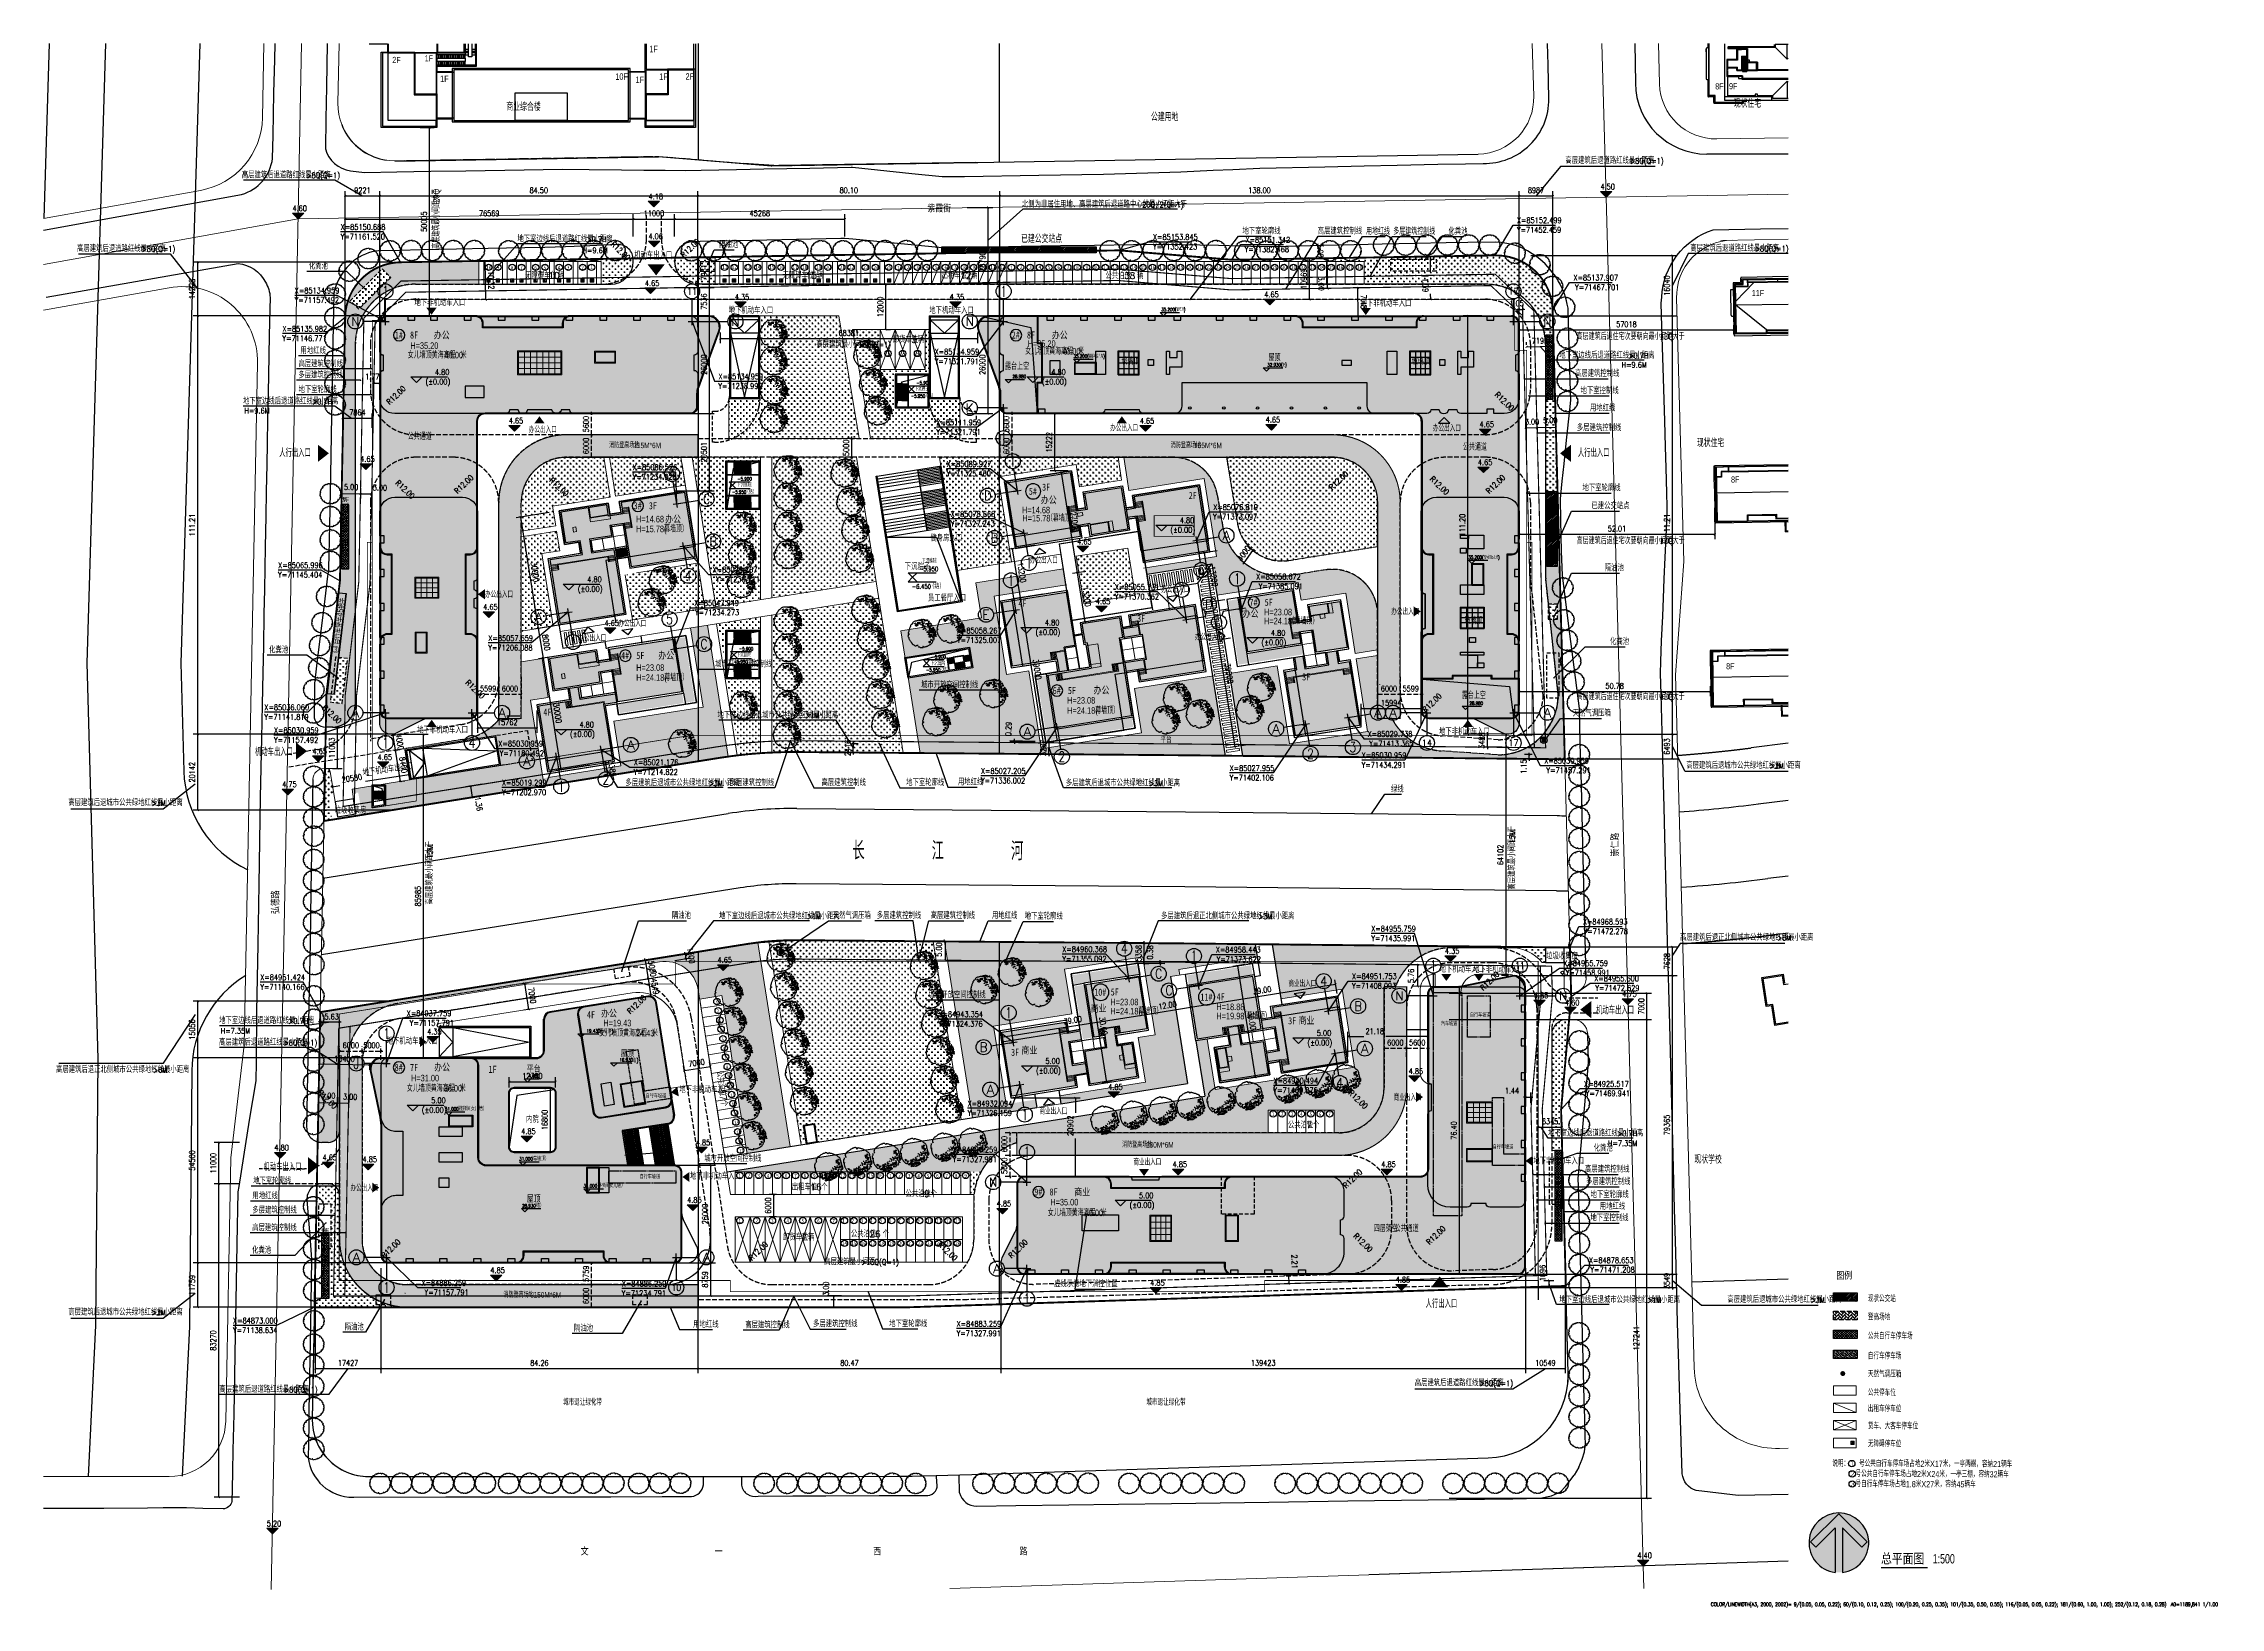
# Model space of a CAD drawing. Header units: metres. Extents: x 71066629 to 71645179, y 84793221 to 85208804.
import ezdxf
from ezdxf.enums import TextEntityAlignment as Align

# ---------------------------------------------------------------- set-up
doc = ezdxf.new("R2010")
doc.units = ezdxf.units.M
doc.header["$LTSCALE"] = 1000
for name, pattern in [('ACAD_ISO03W100', [30, 12, -18]), ('ACAD_ISO04W100', [30, 24, -3, 0, -3]), ('CENTER', [50.8, 31.75, -6.35, 6.35, -6.35]), ('CENTER2', [1.125, 0.75, -0.125, 0.125, -0.125]), ('CONTINOUS', [15000, 5000, 5000, 5000]), ('DASH', [0.35, 0.25, -0.1]), ('DASHED', [19.05, 12.7, -6.35]), ('DASHEDX2', [1.5, 1, -0.5]), ('HIDDENX2', [19.05, 12.7, -6.35])]:
    doc.linetypes.add(name, pattern=pattern)
for name, color, linetype in [('0停车位', 136, 'Continuous'), ('A_ABOVE', 21, 'DASH'), ('A_CUR_GLAZE', 123, 'Continuous'), ('A_N_AREA', 21, 'Continuous'), ('A_N_AXIS', 85, 'Continuous'), ('A_N_AXIS_TEXT', 7, 'Continuous'), ('A_N_DIM_ELEV', 3, 'Continuous'), ('A_N_DIM_LEAD', 3, 'Continuous'), ('A_N_DIM_SYMB', 3, 'Continuous'), ('A_N_PUB_TEXT', 7, 'Continuous'), ('A_N_RMNAME', 7, 'Continuous'), ('A_OTHER_MEMBER', 134, 'Continuous'), ('A_PLAN_DETAIL_2', 134, 'Continuous'), ('A_ROOF_2', 136, 'Continuous'), ('A_SITEP_PLANT', 85, 'Continuous'), ('A_SITEP_TEX_1', 7, 'Continuous'), ('A_SITEP_TEX_2', 7, 'Continuous'), ('A_STAIR', 4, 'Continuous'), ('C-ICON', 7, 'Continuous'), ('DIM_COOR', 3, 'Continuous'), ('DIM_SYMB', 3, 'Continuous'), ('G-ANN0-GRID', 85, 'Continuous'), ('G-ANNO-DIMS', 3, 'Continuous'), ('G-ANNO-LEGN', 3, 'Continuous'), ('G-ANNO-LEVL', 3, 'Continuous'), ('G-ANNO-TABL', 112, 'Continuous'), ('G-ANNO-TEXT', 7, 'Continuous'), ('G-BLDG-EXTG', 48, 'Continuous'), ('G-BLDG-HIGH', 1, 'Continuous'), ('G-BLDG-MULT', 1, 'Continuous'), ('G-BLDG-OTLN', 2, 'Continuous'), ('G-BLDG-POIT', 6, 'Continuous'), ('G-BLDG-ROOF', 34, 'Continuous'), ('G-BSMT-OTLN', 5, 'HIDDENX2'), ('G-FRIE-FLWL', 6, 'Continuous'), ('G-PLTG', 105, 'Continuous'), ('G-SDWK', 157, 'Continuous'), ('G-SITE-BLUE', 5, 'Continuous'), ('G-SITE-GREN', 72, 'Continuous'), ('G-SITE-PROP', 1, 'Continuous'), ('G-SITE-开放', 1, 'DASHEDX2'), ('G-STRU', 134, 'Continuous'), ('G-设施-EXTG', 40, 'Continuous'), ('G_DRIV_ROAD', 145, 'Continuous'), ('G_H_252', 252, 'Continuous'), ('G_H_253', 253, 'Continuous'), ('G_N_DIM_SYMB', 3, 'Continuous'), ('G_N_GUIDES', 3, 'DASH'), ('G_N_PUB_TEXT', 7, 'Continuous'), ('G_SITE_REDL', 1, 'CONTINOUS'), ('PROMPT', 1, 'Continuous'), ('PUB_DIM', 3, 'Continuous'), ('PUB_HATCH', 8, 'Continuous'), ('PUB_TEXT', 7, 'Continuous'), ('总图-地面填充', 43, 'ACAD_ISO04W100'), ('总图-征地红线', 1, 'CENTER2')]:
    doc.layers.add(name, color=color, linetype=linetype)
for name, color, linetype, lineweight in [('G-OTHR', 169, 'Continuous', 13), ('G-PARG', 35, 'Continuous', 13), ('G-PATT-251', 251, 'Continuous', 13), ('G-ROAD-CNTR', 24, 'DASHED', 13), ('G-ROAD-园区', 175, 'Continuous', 13), ('G-ROAD-市政', 1, 'Continuous', 13)]:
    doc.layers.add(name, color=color, linetype=linetype, lineweight=lineweight)
doc.styles.add('_TCH_AXIS', font='romant.shx')
doc.styles.add('_TCH_DIM', font='SIMPLEX', dxfattribs={"bigfont": 'GBCBIG'})
doc.styles.add('dim_font', font='SIMPLEX.shx', dxfattribs={"width": 0.8})
doc.styles.add('GAD A', font='$ gad e.shx', dxfattribs={"width": 0.7, "bigfont": '$ gad c.shx'})
doc.styles.add('HZ1', font='simhei.ttf', dxfattribs={"width": 0.8})
doc.styles.add('IICON0', font='romans.shx', dxfattribs={"width": 0.75, "bigfont": 'hztxt.shx'})
doc.styles.get("Standard").update_dxf_attribs({"font": 'txt', "bigfont": 'gbcbig.shx'})
doc.styles.add('黑体', font='simhei.ttf', dxfattribs={"width": 0.8})
doc.dimstyles.new('DIMN1', dxfattribs={"dimscale": 0.005, "dimtxt": 300, "dimasz": 100, "dimexe": 250, "dimexo": 300, "dimgap": 150, "dimtad": 1, "dimzin": 0, "dimdsep": 46, "dimtxsty": 'dim_font', "dimblk": 'ARCHTICK', "dimcen": 0.09, "dimclrt": 7, "dimazin": 2, "dimtfac": 1, "dimtdec": 0, "dimtix": 1, "dimtmove": 2, "dimatfit": 3, "dimldrblk": 'ARCHTICK', "dimfxl": 1, "dimtolj": 1, "dimtzin": 0, "dimarcsym": 0})
doc.dimstyles.new('DIMN500', dxfattribs={"dimscale": 5, "dimtxt": 300, "dimasz": 100, "dimexe": 250, "dimexo": 300, "dimgap": 150, "dimtad": 1, "dimdec": 0, "dimzin": 0, "dimdsep": 46, "dimtxsty": 'dim_font', "dimblk": 'ARCHTICK', "dimcen": 0.09, "dimclrt": 7, "dimazin": 2, "dimtfac": 1, "dimtdec": 0, "dimtix": 1, "dimtmove": 2, "dimatfit": 3, "dimldrblk": 'ARCHTICK', "dimtolj": 1, "dimtzin": 0, "dimarcsym": 0})
pattern_1 = [(45, (0, 0), (-224.506403, 224.506403), [])]
pattern_2 = [(0, (0, 0), (793.75, 793.75), [396.875, -1190.625]), (90, (198.4, -198.4), (-793.75, 793.75), [396.875, -1190.625])]
pattern_3 = [(45, (0, 0), (-336.7596045, 336.7596045), []), (135, (0, 0), (-336.7596045, -336.7596045), [])]
pattern_4 = [(45, (0, 0), (6e-14, 862.1045876), [1828.8, -609.6]), (135, (431.05, 431.05), (6e-14, 862.1045876), [1828.8, -609.6])]

# ---------------------------------------------------------------- blocks, each defined once
blk = doc.blocks.new('20130417-8#')
at = {"layer": 'G_H_252', "linetype": 'ByBlock'}
for points in [[(71528, 67691, 0.4142136), (69468, 69188), (52480, 66497, 0.4142136), (50984, 64438), (55051, 38758, 0.4142136), (57110, 37261), (74099, 39952, 0.4142136), (75595, 42012)], [(24300, 26500), (24300, 51000, 0.4142136), (22500, 52800), (-1515, 52800, 0.4748671), (-4140, 49581), (-1611, 37267, -0.0506842), (-1300, 34209), (-1300, 500, 0.4142136), (500, -1300), (34550, -1300, 0.4142136), (36350, 500), (36350, 1700), (57750, 1700), (57750, 500, 0.4142136), (59550, -1300), (76500, -1300, 0.4142136), (78300, 500), (78300, 22500, 0.4142136), (76500, 24300), (26500, 24300, -0.4142136)]]:
    blk.add_hatch(color=256, dxfattribs=at).paths.add_polyline_path(points)
at = {"layer": 'G_H_253'}
h = blk.add_hatch(color=256, dxfattribs=at)
h.dxf.hatch_style = 1
h.paths.add_polyline_path([(39750, 52800), (23372, 52800, -0.2874919), (24500, 51000), (24500, 26500, 0.4142136), (26500, 24500), (64067, 24500), (62644, 33481), (62613, 33678), (74787, 35606, 0.4142136), (76283, 37666), (75731, 41151, -0.2874919), (74130, 39755), (57142, 37064, -0.4142136), (54853, 38726), (50786, 64406, -0.2874919), (51619, 66361), (43468, 65070, 0.3689195), (41950, 63292), (41950, 55000, -0.4142136)])
h.paths.add_polyline_path([(45100, 43600), (45100, 29400, -0.4142136), (43600, 27900), (33900, 27900, -0.4142136), (32400, 29400), (32400, 43600, -0.4142136), (33900, 45100), (43600, 45100, -0.4142136)], flags=16)
h = blk.add_hatch(color=256, dxfattribs=at)
h.dxf.hatch_style = 1
h.paths.add_polyline_path([(58678, -1300, -0.2874919), (57550, 500), (57550, 1500), (36550, 1500), (36550, 500, -0.2874919), (35422, -1300)])
at = {"layer": 'A_CUR_GLAZE'}
blk.add_line((76500, 24500), (68090, 24500), dxfattribs=at)
at = {"layer": 'A_N_DIM_ELEV'}
for p, q in [((51721, 58501), (50821, 59401)), ((50821, 59401), (56409, 59401)), ((51721, 58501), (52621, 59401)), ((37459, 46571), (36559, 47471)), ((36559, 47471), (40530, 47471)), ((37459, 46571), (38359, 47471)), ((60433, 50791), (59533, 51691)), ((59533, 51691), (65121, 51691)), ((60433, 50791), (61333, 51691)), ((16540, 37760), (15640, 38660)), ((15640, 38660), (20841, 38660)), ((16540, 37760), (17440, 38660)), ((36249, 24500), (35349, 25400)), ((35349, 25400), (40550, 25400)), ((36249, 24500), (37149, 25400)), ((53340, 17340), (52440, 18240)), ((52440, 18240), (57641, 18240)), ((53340, 17340), (54240, 18240)), ((36739, 12051), (35839, 12951)), ((35839, 12951), (41040, 12951)), ((36739, 12051), (37639, 12951))]:
    blk.add_line(p, q, dxfattribs=at)
at = {"layer": 'A_PLAN_DETAIL_2', "linetype": 'ByBlock'}
for points in [[(57024, 46117), (59592, 46524), (60531, 40598), (57963, 40191)], [(62137, 46117), (67866, 47024), (68860, 40743), (63132, 39836)], [(62366, 45951), (67699, 46795), (68631, 40909), (63298, 40065)]]:
    blk.add_lwpolyline(points, close=True, dxfattribs=at)
at = {"layer": 'A_ROOF_2'}
for p, q in [((14000, 34700), (20100, 34700)), ((14000, 32100), (14000, 34700)), ((20100, 32100), (14000, 32100)), ((20100, 34700), (20100, 32100))]:
    blk.add_line(p, q, dxfattribs=at)
for points in [[(16540, 37760), (22900, 37760), (22900, 34700), (16540, 34700)], [(16740, 37560), (22700, 37560), (22700, 34900), (16740, 34900)], [(14000, 27900), (20100, 27900), (20100, 25300), (14000, 25300)], [(53140, 17140), (56600, 17140), (56600, 23900), (53140, 23900)], [(53340, 17340), (56400, 17340), (56400, 23700), (53340, 23700)], [(56600, 23900), (59100, 23900), (59100, 17140), (56600, 17140)], [(14000, 21160), (16540, 21160), (16540, 18560), (14000, 18560)]]:
    blk.add_lwpolyline(points, close=True, dxfattribs=at)
at = {"layer": 'G-ANN0-GRID'}
for p, q in [((0, 51500), (0, 57500)), ((0, 51500), (-6000, 51500)), ((0, 0), (-6000, 0)), ((0, 0), (0, -6000)), ((77000, 0), (77000, -6000)), ((77000, 0), (83000, 0))]:
    blk.add_line(p, q, dxfattribs=at)
for centre in [(0, 59500), (-8000, 51500), (-8000, 0), (85000, 0), (0, -8000), (77000, -8000)]:
    blk.add_circle(centre, 2000, dxfattribs=at)
at = {"layer": 'G-ANNO-LEGN', "color": 3}
blk.add_lwpolyline([(44519, 44519), (34650, 43049), (32600, 29400)], dxfattribs=at)
at = {"layer": 'G-BLDG-OTLN'}
for points in [[(76481, 37697), (71725, 67723, 0.4142136), (69437, 69385), (43437, 65267, 0.3689195), (41750, 63292), (41750, 55000, -0.4142136), (39750, 53000), (22500, 53000), (500, 53000, 0.4142136), (-1500, 51000), (-1500, 37500, 0.4142136), (2500, 33500), (4300, 33500), (4300, 16400), (2500, 16400, 0.4142136), (-1500, 12400), (-1500, 500, 0.4142136), (500, -1500), (5200, -1500), (5200, -300), (7050, -300), (7050, -1500), (14200, -1500), (14200, -300), (16050, -300), (16050, -1500), (23200, -1500), (23200, -300), (25050, -300), (25050, -1500), (32200, -1500), (32200, -300), (34050, -300), (34050, -1500), (41200, -1500), (41200, -300), (43050, -300), (43050, -1500), (50200, -1500), (50200, -300), (52050, -300), (52050, -1500), (59200, -1500), (59200, -300), (61050, -300), (61050, -1500), (68200, -1500), (68200, -300), (70050, -300), (70050, -1500), (79764, -1500, 0.5575016), (82448, 2841), (79028, 9684, -0.1164069), (78500, 11919), (78500, 22500, 0.4142136), (76500, 24500)], [(74818, 35409, 0.4142136), (76481, 37697)]]:
    blk.add_lwpolyline(points, format="xyb", dxfattribs=at)
blk.add_lwpolyline([(74793, 35405), (76552, 24299)], dxfattribs=at)
at = {"layer": 'G-BLDG-POIT', "linetype": 'Continuous', "ltscale": 0.1}
for p, q in [((0, 50500), (0, 52500)), ((-1000, 51500), (1000, 51500))]:
    blk.add_line(p, q, dxfattribs=at)
at = {"layer": 'G-BLDG-POIT', "linetype": 'CONTINOUS', "ltscale": 0.1}
for p, q in [((-1000, 0), (1000, 0)), ((0, -1000), (0, 1000)), ((76000, 0), (78000, 0)), ((77000, -1000), (77000, 1000))]:
    blk.add_line(p, q, dxfattribs=at)
at = {"layer": 'G-BLDG-ROOF'}
for p, q in [((52449, 66695), (43437, 65267)), ((51619, 66361), (43468, 65070)), ((41750, 55000), (41750, 63292)), ((41950, 55000), (41950, 63292)), ((22500, 53000), (39750, 53000)), ((23372, 52800), (39750, 52800)), ((75731, 41151), (76283, 37666)), ((75792, 42043), (76481, 37697)), ((74787, 35606), (62613, 33678)), ((74818, 35409), (62644, 33481)), ((62613, 33678), (62644, 33481)), ((34550, -1500), (59550, -1500)), ((35422, -1300), (58678, -1300))]:
    blk.add_line(p, q, dxfattribs=at)
for points in [[(54853, 38726, 0.4142136), (57142, 37064), (74130, 39755, 0.4142136), (75792, 42043), (71725, 67723, 0.4142136), (69437, 69385), (52449, 66695, 0.4142136), (50786, 64406), (54853, 38726)], [(-1515, 53000, 0.4748671), (-4336, 49541), (-1807, 37227, -0.0506842), (-1500, 34209), (-1500, 500, 0.4142136), (500, -1500), (34550, -1500, 0.4142136), (36550, 500), (36550, 1500), (57550, 1500), (57550, 500, 0.4142136), (59550, -1500), (76500, -1500, 0.4142136), (78500, 500), (78500, 22500, 0.4142136), (76500, 24500), (26500, 24500, -0.4142136), (24500, 26500), (24500, 51000, 0.4142136), (22500, 53000), (-1515, 53000)], [(32400, 29400, 0.4142136), (33900, 27900), (43600, 27900, 0.4142136), (45100, 29400), (45100, 43600, 0.4142136), (43600, 45100), (33900, 45100, 0.4142136), (32400, 43600), (32400, 29400)]]:
    blk.add_lwpolyline(points, format="xyb", dxfattribs=at)
for points in [[(55051, 38758, 0.4142136), (57110, 37261), (74099, 39952, 0.4142136), (75595, 42012), (71528, 67691, 0.4142136), (69468, 69188), (52480, 66497, 0.4142136), (50984, 64438)], [(-1515, 52800, 0.4748671), (-4140, 49581), (-1611, 37267, -0.0506842), (-1300, 34209), (-1300, 500, 0.4142136), (500, -1300), (34550, -1300, 0.4142136), (36350, 500), (36350, 1700), (57750, 1700), (57750, 500, 0.4142136), (59550, -1300), (76500, -1300, 0.4142136), (78300, 500), (78300, 22500, 0.4142136), (76500, 24300), (26500, 24300, -0.4142136), (24300, 26500), (24300, 51000, 0.4142136), (22500, 52800)], [(32600, 29400, 0.4142136), (33900, 28100), (43600, 28100, 0.4142136), (44900, 29400), (44900, 43600, 0.4142136), (43600, 44900), (33900, 44900, 0.4142136), (32600, 43600)]]:
    blk.add_lwpolyline(points, format="xyb", close=True, dxfattribs=at)
for centre, radius, start, end in [((43750, 63292), 2000, 99, 180), ((43750, 63292), 1800, 99, 180), ((39750, 55000), 2000, 270, 0), ((39750, 55000), 2200, 270, 0), ((74505, 37384), 1800, 279, 9), ((74505, 37384), 2000, 279, 9)]:
    blk.add_arc(centre, radius, start, end, dxfattribs=at)
at = {"layer": 'G-STRU', "linetype": 'ByBlock'}
for p, q in [((70644, 34748), (72268, 24500)), ((70941, 34795), (72571, 24500)), ((71237, 34842), (72875, 24500)), ((71533, 34889), (73179, 24500)), ((71830, 34935), (73482, 24500)), ((72126, 34982), (73786, 24500)), ((72422, 35029), (74090, 24500)), ((72719, 35076), (74394, 24500)), ((73015, 35123), (74697, 24500)), ((73311, 35170), (75001, 24500)), ((73607, 35217), (75305, 24500)), ((73904, 35264), (75609, 24500)), ((74200, 35311), (75912, 24500)), ((74496, 35358), (76216, 24500)), ((62644, 33481), (64067, 24500)), ((62940, 33528), (64370, 24500)), ((63237, 33574), (64674, 24500)), ((63533, 33621), (64978, 24500)), ((63829, 33668), (65281, 24500)), ((64126, 33715), (65585, 24500)), ((64422, 33762), (65889, 24500)), ((64718, 33809), (66193, 24500)), ((65015, 33856), (66496, 24500)), ((65311, 33903), (66800, 24500)), ((65607, 33950), (67104, 24500)), ((65904, 33997), (67408, 24500)), ((66200, 34044), (67711, 24500)), ((66496, 34091), (68015, 24500)), ((66792, 34138), (68319, 24500)), ((69756, 34607), (71356, 24500)), ((70052, 34654), (71660, 24500)), ((70348, 34701), (71964, 24500))]:
    blk.add_line(p, q, dxfattribs=at)
at = {"layer": 'A_N_AXIS_TEXT', "style": '_TCH_AXIS'}
for s, height, width, p, p2 in [('1', 2889, 0.5, (-688, 58055), (688, 58055)), ('J', 2778, 0.75, (-8794, 50111), (-7206, 50111)), ('A', 2430, 0.9, (-9041, -1215), (-6959, -1215)), ('A', 2430, 0.9, (83959, -1215), (86041, -1215)), ('1', 2889, 0.5, (-688, -9445), (688, -9445)), ('10', 1755.7, 0.8, (75662, -8878), (78338, -8878))]:
    blk.add_text(s, height=height, dxfattribs=dict(at, width=width)).set_placement(p, p2, align=Align.FIT)
at = {"layer": 'A_N_PUB_TEXT', "linetype": 'ByBlock', "style": 'GAD A', "width": 0.8}
for s, p in [('屋顶', (62212, 53241)), ('平台', (37262, 49121)), ('屋顶', (37282, 14601))]:
    blk.add_text(s, height=1750, dxfattribs=at).set_placement(p)
at = {"layer": 'G-ANNO-TEXT'}
blk.add_text('内院', height=1687.9, dxfattribs=at).set_placement((37063, 35788))
at = {"layer": 'PUB_TEXT', "style": '_TCH_DIM', "width": 0.705882}
for s, p in [('19.430', (53165, 59716)), ('16.930', (61877, 52006)), ('4.880', (37729, 47786)), ('31.000', (15533, 38975)), ('31.000', (35242, 25715)), ('31.000', (52333, 18555)), ('28.930', (36019, 13266))]:
    blk.add_text(s, height=892.5, dxfattribs=at).set_placement(p)
at = {"layer": 'PUB_TEXT', "style": '_TCH_DIM'}
for s, p in [('(幕墙顶)', (55963, 59522)), ('(结)', (64674, 51812)), ('（楼梯间女儿墙）', (18199, 38975)), ('（幕墙顶）', (37907, 25715)), ('（楼梯间女儿墙）', (54999, 18555)), ('（结）', (38685, 13266))]:
    blk.add_text(s, height=1050, dxfattribs=at).set_placement(p)
blk = doc.blocks.new('A$C1225323B')
at = {"layer": 'G_H_252'}
blk.add_hatch(color=256, dxfattribs=at).paths.add_polyline_path([(69878, 83951), (124378, 83951, 0.4142136), (126178, 85751), (126178, 89013, -0.0877433), (126493, 90796), (131968, 105790, 0.5208883), (129338, 109551), (92378, 109551, 0.4142136), (90578, 107751), (90578, 106551), (69178, 106551), (69178, 107751, 0.4142136), (67378, 109551), (43878, 109551, 0.4142136), (42078, 107751), (42078, 48251, 0.4142136), (43878, 46451), (45078, 46451), (45078, 25051), (43878, 25051, 0.4142136), (42078, 23251), (42078, 4751, 0.4142136), (43878, 2951), (65878, 2951, 0.4142136), (67678, 4751), (67678, 23251, 0.4142136), (65878, 25051), (64678, 25051), (64678, 46451), (65878, 46451, 0.4142136), (67678, 48251), (67678, 81751, -0.4142136)])
at = {"layer": 'G_H_253'}
for points in [[(91506, 109551), (68250, 109551, -0.2874919), (69378, 107751), (69378, 106751), (90378, 106751), (90378, 107751, -0.2874919)], [(52966, 2225, -0.1161538), (55198, 2751), (43878, 2751, -0.4136158), (41878, 4747), (41878, 1531, 0.4620892), (45363, -1424, 0.0761467), (45893, -1266)]]:
    blk.add_hatch(color=256, dxfattribs=at).paths.add_polyline_path(points)
h = blk.add_hatch(color=256, dxfattribs=at)
h.paths.add_polyline_path([(44878, 46251), (43878, 46251, -0.2874919), (42078, 47379), (42078, 24123, -0.2874919), (43878, 25251), (44878, 25251)])
h.paths.add_polyline_path([(67678, 47379, -0.2874918), (65878, 46251), (64878, 46251), (64878, 25251), (65878, 25251, -0.2874893), (67678, 24123)])
at = {"layer": 'G-ANN0-GRID'}
for p, q in [((43378, 108251), (43378, 114251)), ((124878, 108251), (124878, 114251)), ((43378, 108251), (37378, 108251)), ((124878, 108251), (134401, 108251)), ((43378, 4251), (37378, 4251)), ((43378, 4251), (43378, -1749)), ((66378, 4251), (66378, -1749)), ((66378, 4251), (72378, 4251))]:
    blk.add_line(p, q, dxfattribs=at)
for centre in [(43378, 116251), (124878, 116251), (35378, 108251), (136401, 108251), (35378, 4251), (74378, 4251), (43378, -3749), (66378, -3749)]:
    blk.add_circle(centre, 2000, dxfattribs=at)
at = {"layer": 'G-BLDG-OTLN'}
blk.add_lwpolyline([(43971, 109751), (49328, 109751), (49328, 108551), (51178, 108551), (51178, 109751), (55328, 109751), (55328, 108551), (57178, 108551), (57178, 109751), (64328, 109751), (64328, 108551), (66178, 108551), (66178, 109751), (73328, 109751), (73328, 108551), (75178, 108551), (75178, 109751), (82328, 109751), (82328, 108551), (84178, 108551), (84178, 109751), (91328, 109751), (91328, 108551), (93178, 108551), (93178, 109751), (100328, 109751), (100328, 108551), (102178, 108551), (102178, 109751), (109328, 109751), (109328, 108551), (111178, 108551), (111178, 109751), (118328, 109751), (118328, 108551), (120178, 108551), (120178, 109751), (124383, 109751, -0.409885), (126378, 107746), (126378, 100246, -0.3804753), (125383, 99251), (125378, 99251), (125378, 95251, -0.4127587), (126378, 94256), (126378, 85746, -0.4099687), (124373, 83751), (93373, 83751, -0.4112788), (92378, 84746), (92378, 84751), (90112, 84751, -0.8104409), (87644, 84751), (81112, 84751, -0.8509629), (78644, 84751), (76378, 84751), (76378, 84746, -0.4112876), (75383, 83751), (45883, 83751, -0.414213), (41878, 87746), (41878, 94246, -0.4142048), (42873, 95251), (42878, 95251), (42878, 99247), (42878, 99251, -0.4127587), (41878, 100246), (41878, 107746, -0.4142158), (43873, 109751)], format="xyb", close=True, dxfattribs=at)
for points in [[(67378, 109751), (73328, 109751), (73328, 108551), (75178, 108551), (75178, 109751), (82328, 109751), (82328, 108551), (84178, 108551), (84178, 109751), (91328, 109751), (91328, 109453)], [(42176, 24301), (41878, 24301), (41878, 31451), (43078, 31451), (43078, 33301), (41878, 33301), (41878, 40451), (43078, 40451), (43078, 42301), (41878, 42301), (41878, 48251)]]:
    blk.add_lwpolyline(points, dxfattribs=at)
blk.add_lwpolyline([(45883, 61551), (63883, 61551, -0.4134804), (67878, 57556), (67878, 40256, -0.4142048), (66883, 39251), (66878, 39251), (66878, 36985, -0.8509629), (66878, 34517), (66878, 32256), (66878, 32251, -0.404252), (67878, 31256), (67878, 4756, -0.4142114), (65883, 2751), (55193, 2751, 0.1159004), (52966, 2225), (46224, -1145), (46215, -1149, -0.5564103), (41878, 1531), (41878, 4451), (43078, 4451), (43078, 6301), (41878, 6301), (41878, 13451), (43078, 13451), (43078, 15301), (41878, 15301), (41878, 22451), (43078, 22451), (43078, 24301), (41878, 24301), (41878, 31451), (43078, 31451), (43078, 33301), (41878, 33301), (41878, 40451), (43078, 40451), (43078, 42301), (41878, 42301), (41878, 49451), (43078, 49451), (43078, 51301), (41878, 51301), (41878, 57546, -0.414213), (45873, 61551), (45883, 61551)], format="xyb", dxfattribs=at)
at = {"layer": 'G-BLDG-POIT', "linetype": 'CONTINOUS', "ltscale": 0.1}
for p, q in [((42378, 108251), (44378, 108251)), ((43378, 107251), (43378, 109251)), ((123878, 108251), (125878, 108251)), ((124878, 107251), (124878, 109251)), ((42378, 4251), (44378, 4251)), ((43378, 3251), (43378, 5251)), ((65378, 4251), (67378, 4251)), ((66378, 3251), (66378, 5251))]:
    blk.add_line(p, q, dxfattribs=at)
at = {"layer": 'G-BLDG-ROOF'}
for p, q in [((67378, 109751), (92378, 109751)), ((68250, 109551), (91506, 109551)), ((41878, 48251), (41878, 23251)), ((42078, 47379), (42078, 24123)), ((67678, 48251), (67678, 48251)), ((67678, 47379), (67678, 24123)), ((67878, 48251), (67878, 23257))]:
    blk.add_line(p, q, dxfattribs=at)
for points in [[(126378, 85751), (126378, 89013, -0.0877433), (126681, 90728), (132156, 105722, 0.5208883), (129338, 109751), (92378, 109751, 0.4142136), (90378, 107751), (90378, 106751), (69378, 106751), (69378, 107751, 0.4142136), (67378, 109751), (43878, 109751, 0.4142136), (41878, 107751), (41878, 48251, 0.4142136), (43878, 46251), (44878, 46251), (44878, 25251), (43878, 25251, 0.4142136), (41878, 23251), (41878, 4751, 0.4142136), (43878, 2751), (65878, 2751, 0.4142136), (67878, 4751), (67878, 23251, 0.4142136), (65878, 25251), (64878, 25251), (64878, 46251), (65878, 46251, 0.4142136), (67878, 48251), (67878, 81751, -0.4142136), (69878, 83751), (124378, 83751, 0.4142136)], [(126178, 85751), (126178, 89013, -0.0877433), (126493, 90796), (131968, 105790, 0.5208883), (129338, 109551), (92378, 109551, 0.4142136), (90578, 107751), (90578, 106551), (69178, 106551), (69178, 107751, 0.4142136), (67378, 109551), (43878, 109551, 0.4142136), (42078, 107751), (42078, 48251, 0.4142136), (43878, 46451), (45078, 46451), (45078, 25051), (43878, 25051, 0.4142136), (42078, 23251), (42078, 4751, 0.4142136), (43878, 2951), (65878, 2951, 0.4142136), (67678, 4751), (67678, 23251, 0.4142136), (65878, 25051), (64678, 25051), (64678, 46451), (65878, 46451, 0.4142136), (67678, 48251), (67678, 81751, -0.4142136), (69878, 83951), (124378, 83951, 0.4142136)]]:
    blk.add_lwpolyline(points, format="xyb", close=True, dxfattribs=at)
at = {"layer": 'G-OTHR', "linetype": 'ByBlock'}
for p, q in [((78738, 100211), (90018, 100211)), ((78738, 94291), (78738, 100211)), ((78738, 98731), (90018, 98731)), ((80349, 100211), (80349, 94291)), ((81961, 100211), (81961, 94291)), ((83572, 100211), (83572, 94291)), ((85184, 100211), (85184, 94291)), ((86795, 100211), (86795, 94291)), ((88407, 100211), (88407, 94291)), ((90018, 100211), (90018, 94291)), ((78738, 97251), (90018, 97251)), ((78738, 95771), (90018, 95771)), ((90018, 94291), (78738, 94291)), ((51418, 40071), (57338, 40071)), ((51418, 34911), (51418, 40071)), ((51418, 38781), (57338, 38781)), ((51418, 37491), (57338, 37491)), ((51418, 36201), (57338, 36201)), ((57338, 34911), (51418, 34911)), ((52898, 40071), (52898, 34911)), ((54378, 40071), (54378, 34911)), ((55858, 40071), (55858, 34911)), ((57338, 40071), (57338, 34911))]:
    blk.add_line(p, q, dxfattribs=at)
for points in [[(78498, 100451), (90258, 100451), (90258, 94051), (78498, 94051)], [(78498, 100451), (90258, 100451), (90258, 94051), (78498, 94051)], [(98958, 100351), (104558, 100351), (104558, 97151), (98958, 97151)], [(99198, 100111), (104318, 100111), (104318, 97391), (99198, 97391)], [(51178, 40311), (57578, 40311), (57578, 34671), (51178, 34671)], [(51178, 40311), (57578, 40311), (57578, 34671), (51178, 34671)], [(51278, 25701), (54478, 25701), (54478, 20101), (51278, 20101)], [(51518, 25461), (54238, 25461), (54238, 20341), (51518, 20341)]]:
    blk.add_lwpolyline(points, close=True, dxfattribs=at)
for p in [(78738, 98731), (78738, 97251), (78738, 95771)]:
    blk.add_point(p, dxfattribs=at)
at = {"layer": 'A_N_AXIS_TEXT', "style": '_TCH_AXIS'}
for s, height, width, p, p2 in [('1', 2889, 0.5, (42690, 114806), (44066, 114806)), ('11', 1835.1, 0.75, (123567, 115333), (126189, 115333)), ('N', 2317, 0.833333, (34275, 107092), (36481, 107092)), ('N', 2317, 0.833333, (135298, 107092), (137505, 107092)), ('A', 2430, 0.9, (34337, 3036), (36419, 3036)), ('A', 2430, 0.9, (73337, 3036), (75419, 3036)), ('1', 2889, 0.5, (42690, -5194), (44066, -5194)), ('4', 2545, 0.8, (65408, -5022), (67348, -5022))]:
    blk.add_text(s, height=height, dxfattribs=dict(at, width=width)).set_placement(p, p2, align=Align.FIT)
blk = doc.blocks.new('A$C503E4671')
at = {"layer": 'G_H_252'}
blk.add_hatch(color=256, dxfattribs=at).paths.add_polyline_path([(192997, 116305, 0.4749681), (189632, 119047), (175928, 116228, -0.0507667), (174881, 116121), (169197, 116121, 0.4142136), (167397, 114321), (167397, 67921, -0.4142136), (165197, 65721), (115147, 65721, 0.4142136), (113347, 63921), (113347, 62721), (82947, 62721), (82947, 63921, 0.4142136), (81147, 65721), (59997, 65721, 0.4142136), (58197, 63921), (58197, 41921, 0.4142136), (59997, 40121), (81147, 40121, 0.4142136), (82947, 41921), (82947, 43121), (113347, 43121), (113347, 41921, 0.4142136), (115147, 40121), (191197, 40121, 0.4142136), (192997, 41921)])
at = {"layer": 'G_H_253'}
h = blk.add_hatch(color=256, dxfattribs=at)
h.paths.add_polyline_path([(113147, 63921, -0.2874919), (114275, 65721), (82018, 65721, -0.2874919), (83147, 63921), (83147, 62921), (113147, 62921)])
h.paths.add_polyline_path([(113147, 41921), (113147, 42921), (83147, 42921), (83147, 41921, -0.2874919), (82018, 40121), (114275, 40121, -0.2874919)])
blk.add_hatch(color=256, dxfattribs=at).paths.add_polyline_path([(57997, 53341, -0.1164069), (57469, 51105), (54049, 44263, 0.5575016), (56732, 39921), (59997, 39921, -0.4142136), (57997, 41921)])
at = {"layer": 'A_N_AXIS'}
for p, q in [((168697, 113921), (168697, 119921)), ((168697, 113921), (161697, 113921)), ((60697, 64421), (60697, 70421)), ((60697, 64421), (53697, 64421))]:
    blk.add_line(p, q, dxfattribs=at)
for centre in [(168697, 121921), (159697, 113921), (60697, 72421), (51697, 64421)]:
    blk.add_circle(centre, 2000, dxfattribs=at)
at = {"layer": 'G-ANN0-GRID'}
for p, q in [((191697, 113921), (191697, 119921)), ((191697, 113921), (201220, 113921)), ((60697, 41421), (54697, 41421)), ((60697, 41421), (60697, 35421))]:
    blk.add_line(p, q, dxfattribs=at)
for centre in [(191697, 121921), (203220, 113921), (52697, 41421), (60697, 33421)]:
    blk.add_circle(centre, 2000, dxfattribs=at)
at = {"layer": 'G-BLDG-OTLN'}
for points in [[(193197, 111471), (191997, 111471), (191997, 109621), (193197, 109621), (193197, 102471), (191997, 102471), (191997, 100621), (193197, 100621), (193197, 93471), (191997, 93471), (191997, 91621), (193197, 91621), (193197, 84471), (191997, 84471), (191997, 82621), (193197, 82621), (193197, 75471), (191997, 75471), (191997, 73621), (193197, 73621), (193197, 66471), (191997, 66471), (191997, 64621), (193197, 64621), (193197, 59721, -0.4142136), (191197, 57721), (183695, 57721, -0.413554), (182697, 58721), (178697, 58721, -0.4135503), (177699, 57721), (173191, 57721, -0.4139416), (167197, 63721), (167197, 82439, -0.4091853), (168197, 83421), (168197, 90421, -0.4142136), (167197, 91421), (167197, 114321, -0.4142136), (169197, 116321), (191197, 116321, -0.4142136), (193197, 114321), (193197, 111471)], [(80747, 65921), (59997, 65921, 0.4142136), (57997, 63921), (57997, 53341, -0.1164069), (57469, 51105), (54049, 44263, 0.5575016), (56732, 39921), (60897, 39921), (60897, 41121), (62747, 41121), (62747, 39921), (69897, 39921), (69897, 41121), (71747, 41121), (71747, 39921), (78897, 39921), (78897, 41121), (80747, 41121), (80747, 39921)], [(114897, 65921), (96697, 65921, 0.4142136), (95697, 64921), (88697, 64921, 0.4142136), (87697, 65921), (80747, 65921)], [(114897, 39921), (114897, 41121), (116747, 41121), (116747, 39921), (123897, 39921), (123897, 41121), (125747, 41121), (125747, 39921), (132897, 39921), (132897, 41121), (134747, 41121), (134747, 39921), (138997, 39921, 0.4142136), (144997, 45921), (144997, 49439, 0.4091853), (143997, 50421), (143997, 54421, 0.4091853), (144997, 55404), (144997, 61921, 0.4142136), (140997, 65921), (121447, 65921), (114897, 65921)]]:
    blk.add_lwpolyline(points, format="xyb", dxfattribs=at)
blk.add_lwpolyline([(80747, 41121), (80747, 41121), (80747, 39921), (87897, 39921), (87897, 41121), (89747, 41121), (89747, 39921), (96897, 39921), (96897, 41121), (98747, 41121), (98747, 39921), (105897, 39921), (105897, 41121), (107747, 41121), (107747, 39921), (114897, 39921), (114897, 41121)], dxfattribs=at)
at = {"layer": 'G-BLDG-POIT', "linetype": 'Continuous', "ltscale": 0.1}
for p, q in [((167697, 113921), (169697, 113921)), ((168697, 112921), (168697, 114921)), ((59697, 64421), (61697, 64421)), ((60697, 63421), (60697, 65421))]:
    blk.add_line(p, q, dxfattribs=at)
at = {"layer": 'G-BLDG-POIT', "linetype": 'CONTINOUS', "ltscale": 0.1}
for p, q in [((190697, 113921), (192697, 113921)), ((191697, 112921), (191697, 114921)), ((59697, 41421), (61697, 41421)), ((60697, 40421), (60697, 42421))]:
    blk.add_line(p, q, dxfattribs=at)
at = {"layer": 'G-BLDG-ROOF'}
for p, q in [((81147, 65921), (115147, 65921)), ((114275, 65721), (82018, 65721)), ((81147, 39921), (115147, 39921)), ((114275, 40121), (82018, 40121))]:
    blk.add_line(p, q, dxfattribs=at)
blk.add_lwpolyline([(175888, 116424, -0.0507667), (174881, 116321), (169197, 116321, 0.4142136), (167197, 114321), (167197, 67921, -0.4142136), (165197, 65921), (115147, 65921, 0.4142136), (113147, 63921), (113147, 62921), (83147, 62921), (83147, 63921, 0.4142136), (81147, 65921), (59997, 65921, 0.4142136), (57997, 63921), (57997, 41921, 0.4142136), (59997, 39921), (81147, 39921, 0.4142136), (83147, 41921), (83147, 42921), (113147, 42921), (113147, 41921, 0.4142136), (115147, 39921), (191197, 39921, 0.4142136), (193197, 41921), (193197, 116305, 0.4749681), (189592, 119243), (175888, 116424)], format="xyb", dxfattribs=at)
blk.add_lwpolyline([(175928, 116228, -0.0507667), (174881, 116121), (169197, 116121, 0.4142136), (167397, 114321), (167397, 67921, -0.4142136), (165197, 65721), (115147, 65721, 0.4142136), (113347, 63921), (113347, 62721), (82947, 62721), (82947, 63921, 0.4142136), (81147, 65721), (59997, 65721, 0.4142136), (58197, 63921), (58197, 41921, 0.4142136), (59997, 40121), (81147, 40121, 0.4142136), (82947, 41921), (82947, 43121), (113347, 43121), (113347, 41921, 0.4142136), (115147, 40121), (191197, 40121, 0.4142136), (192997, 41921), (192997, 116305, 0.4749681), (189632, 119047)], format="xyb", close=True, dxfattribs=at)
at = {"layer": 'G-OTHR', "linetype": 'ByBlock'}
for p, q in [((177737, 84231), (184217, 84231)), ((177737, 82911), (184217, 82911)), ((177737, 81591), (184217, 81591)), ((179357, 80351), (179357, 85471)), ((180977, 80351), (180977, 85471)), ((182597, 80351), (182597, 85471)), ((93607, 53761), (98887, 53761)), ((93607, 52141), (98887, 52141)), ((94927, 55381), (94927, 48901)), ((96247, 55381), (96247, 48901)), ((97567, 55381), (97567, 48901)), ((93607, 50521), (98887, 50521))]:
    blk.add_line(p, q, dxfattribs=at)
for points in [[(177497, 85751), (184457, 85751), (184457, 80111), (177497, 80111)], [(177737, 80351), (177737, 85471), (184217, 85471), (184217, 80351)], [(177497, 73311), (184457, 73311), (184457, 69831), (177497, 69831)], [(177697, 73111), (184257, 73111), (184257, 70031), (177697, 70031)], [(93367, 55621), (99127, 55621), (99127, 48661), (93367, 48661)], [(93607, 55381), (98887, 55381), (98887, 48901), (93607, 48901)], [(113397, 55621), (116877, 55621), (116877, 48661), (113397, 48661)], [(113597, 55421), (116677, 55421), (116677, 48861), (113597, 48861)]]:
    blk.add_lwpolyline(points, close=True, dxfattribs=at)
at = {"layer": 'A_N_AXIS_TEXT', "style": '_TCH_AXIS'}
for s, height, width, p, p2 in [('1', 2889, 0.5, (168009, 120477), (169385, 120477)), ('11', 1835.1, 0.75, (190386, 121004), (193007, 121004)), ('N', 2317, 0.833333, (158593, 112763), (160800, 112763)), ('N', 2317, 0.833333, (202116, 112763), (204323, 112763)), ('1', 2889, 0.5, (60009, 70977), (61385, 70977)), ('N', 2317, 0.833333, (50593, 63263), (52800, 63263)), ('A', 2430, 0.9, (51655, 40207), (53738, 40207)), ('1', 2889, 0.5, (60009, 31977), (61385, 31977))]:
    blk.add_text(s, height=height, dxfattribs=dict(at, width=width)).set_placement(p, p2, align=Align.FIT)
blk = doc.blocks.new('A$C45625239')
at = {"layer": 'G_H_252'}
blk.add_hatch(color=256, dxfattribs=at).paths.add_polyline_path([(45111, 50983), (31086, 48762), (33307, 34737), (36221, 35198), (36737, 31939), (30860, 31008), (32221, 22415), (44765, 24402), (43404, 32995), (39404, 32361), (38887, 35620), (47332, 36958)])
at = {"layer": 'G_H_253'}
h = blk.add_hatch(color=256, dxfattribs=at)
h.paths.add_polyline_path([(26500, 33608), (29957, 34155), (29597, 36427), (26140, 35880), (25678, 38793), (8789, 36118), (11480, 19130), (28369, 21805), (27908, 24719), (31365, 25266), (30966, 27785), (27509, 27237)])
h.paths.add_polyline_path([(30690, 48699), (28123, 48293), (30344, 34267), (32912, 34674)])
h.paths.add_polyline_path([(45048, 51378), (44641, 53946), (27653, 51256), (28060, 48688), (30628, 49094)])
at = {"layer": 'G-ANN0-GRID'}
for p, q in [((42574, 50379), (41635, 56305)), ((42574, 50379), (48500, 51318)), ((11858, 33364), (10919, 39290)), ((11858, 33364), (5931, 32426)), ((13641, 22105), (7715, 21166)), ((13641, 22105), (14579, 16179))]:
    blk.add_line(p, q, dxfattribs=at)
for centre in [(41323, 58280), (50476, 51630), (10606, 41266), (3956, 32113), (5739, 20853), (14892, 14203)]:
    blk.add_circle(centre, 2000, dxfattribs=at)
at = {"layer": 'G-BLDG-OTLN'}
blk.add_lwpolyline([(8801, 33488), (11147, 18672), (28926, 21488), (28441, 24550), (31404, 25019), (31889, 21957), (45222, 24069), (43736, 33452), (39687, 32811), (39296, 35280), (47790, 36625), (44974, 54404), (27196, 51588), (29542, 36773), (26579, 36303), (26579, 36303)], close=True, dxfattribs=at)
at = {"layer": 'G-BLDG-POIT', "linetype": 'CONTINOUS', "ltscale": 0.1}
for p, q in [((41586, 50222), (43562, 50535)), ((42730, 49391), (42418, 51367)), ((10870, 33208), (12845, 33521)), ((12014, 32377), (11701, 34352)), ((12653, 21948), (14629, 22261)), ((13797, 21117), (13484, 23092))]:
    blk.add_line(p, q, dxfattribs=at)
at = {"layer": 'G-BLDG-ROOF'}
for p, q in [((45443, 51441), (30628, 49094)), ((30628, 49094), (32974, 34279)), ((31086, 48762), (45111, 50983)), ((33307, 34737), (31086, 48762)), ((45111, 50983), (47332, 36958)), ((47790, 36625), (45443, 51441)), ((26110, 39267), (8331, 36451)), ((8331, 36451), (11147, 18672)), ((8789, 36118), (25678, 38793)), ((11480, 19130), (8789, 36118)), ((25678, 38793), (26140, 35880)), ((26634, 35958), (26110, 39267)), ((26140, 35880), (29597, 36427)), ((32974, 34279), (36283, 34803)), ((36329, 32279), (35937, 34748)), ((47332, 36958), (38887, 35620)), ((39404, 32361), (38887, 35620)), ((38950, 35225), (47790, 36625)), ((39687, 32811), (39296, 35280)), ((26500, 33608), (29957, 34155)), ((26500, 33608), (27509, 27237)), ((26950, 33325), (30011, 33810)), ((27841, 27695), (26950, 33325)), ((30402, 31340), (36674, 32334)), ((30402, 31340), (31889, 21957)), ((36737, 31939), (30860, 31008)), ((30860, 31008), (32221, 22415)), ((39341, 32756), (43736, 33452)), ((43404, 32995), (39404, 32361)), ((44765, 24402), (43404, 32995)), ((45222, 24069), (43736, 33452)), ((27509, 27237), (30966, 27785)), ((27841, 27695), (30903, 28180)), ((27908, 24719), (31365, 25266)), ((27908, 24719), (28369, 21805)), ((28926, 21488), (28401, 24797)), ((28441, 24550), (31404, 25019)), ((31889, 21957), (45222, 24069)), ((32221, 22415), (44765, 24402)), ((11147, 18672), (28926, 21488)), ((28369, 21805), (11480, 19130))]:
    blk.add_line(p, q, dxfattribs=at)
for points in [[(27665, 48625), (27196, 51588), (44974, 54404), (45443, 51441)], [(32974, 34279), (30011, 33810), (27665, 48625), (30628, 49094)], [(26579, 36303), (29542, 36773)], [(26579, 36303), (29542, 36773)], [(36737, 31939), (36221, 35198), (33307, 34737)]]:
    blk.add_lwpolyline(points, dxfattribs=at)
at = {"layer": 'G-OTHR', "linetype": 'ByBlock'}
for p, q in [((24127, 37079), (23930, 37048)), ((23930, 37048), (26167, 22924)), ((25905, 37361), (24127, 37079)), ((26364, 22956), (24127, 37079)), ((25952, 37065), (24174, 36783)), ((25999, 36768), (24221, 36487)), ((26046, 36472), (24268, 36191)), ((26093, 36176), (24315, 35894)), ((26140, 35880), (24362, 35598)), ((40056, 37831), (34426, 36939)), ((34458, 36741), (34426, 36939)), ((39791, 37586), (34458, 36741)), ((34739, 34963), (34458, 36741)), ((35035, 35010), (34754, 36788)), ((35332, 35057), (35050, 36835)), ((35628, 35104), (35346, 36882)), ((35924, 35151), (35643, 36929)), ((36221, 35198), (35939, 36976)), ((38887, 35620), (38606, 37398)), ((39184, 35667), (38902, 37445)), ((39480, 35714), (39198, 37492)), ((39776, 35761), (39495, 37539)), ((40073, 35808), (39791, 37586)), ((40369, 35855), (40087, 37633)), ((27341, 30856), (30402, 31340)), ((30011, 33810), (30402, 31340)), ((33366, 31810), (32959, 34378)), ((40539, 32541), (41528, 26299)), ((27908, 24719), (26130, 24437)), ((27955, 24422), (26177, 24141)), ((28001, 24126), (26224, 23844)), ((28048, 23830), (26271, 23548)), ((28095, 23533), (26317, 23252)), ((28142, 23237), (26364, 22956)), ((41372, 27287), (44236, 27740)), ((41528, 26299), (44392, 26752)), ((26364, 22956), (26167, 22924))]:
    blk.add_line(p, q, dxfattribs=at)
for points in [[(36482, 37062), (40087, 37633), (40056, 37831)], [(40935, 30042), (40046, 29901), (40248, 28627), (41137, 28768)]]:
    blk.add_lwpolyline(points, dxfattribs=at)
blk.add_lwpolyline([(41538, 27515), (44205, 27938), (43404, 32995), (40737, 32572)], close=True, dxfattribs=at)
at = {"layer": 'A_N_AXIS_TEXT', "style": '_TCH_AXIS'}
for s, height, width, p, p2 in [('4', 2545, 0.8, (40353, 57008), (42292, 57008)), ('C', 2604, 0.714286, (49546, 50328), (51406, 50328)), ('1', 2889, 0.5, (9918, 39821), (11294, 39821)), ('B', 2487, 0.772727, (2949, 30869), (4963, 30869)), ('A', 2430, 0.9, (4698, 19638), (6781, 19638)), ('1', 2889, 0.5, (14204, 12759), (15580, 12759))]:
    blk.add_text(s, height=height, dxfattribs=dict(at, width=width)).set_placement(p, p2, align=Align.FIT)
blk = doc.blocks.new('A$C4C801BD5')
at = {"layer": 'G_H_252'}
blk.add_hatch(color=256, dxfattribs=at).paths.add_polyline_path([(33530, 57035), (16541, 54344), (18763, 40319), (27257, 41664), (27773, 38405), (23723, 37764), (25084, 29171), (37628, 31158), (36267, 39750), (30341, 38812), (29825, 42071), (35751, 43010)])
at = {"layer": 'G_H_253'}
h = blk.add_hatch(color=256, dxfattribs=at)
h.paths.add_polyline_path([(55679, 51431), (38789, 48756), (39251, 45842), (35794, 45295), (36146, 43072), (39603, 43620), (40620, 37200), (37163, 36652), (37538, 34282), (40995, 34829), (41480, 31768), (58370, 34443)])
h.paths.add_polyline_path([(33467, 57430), (33060, 59998), (16072, 57307), (16479, 54739)])
at = {"layer": 'G-ANN0-GRID'}
for p, q in [((19141, 54553), (18202, 60480)), ((19141, 54553), (13214, 53615)), ((53612, 47864), (52673, 53790)), ((53612, 47864), (59538, 48802)), ((55395, 36604), (61321, 37543)), ((55395, 36604), (56333, 30678))]:
    blk.add_line(p, q, dxfattribs=at)
for centre in [(17889, 62455), (11239, 53302), (52360, 55765), (61513, 49115), (63296, 37855), (56646, 28702)]:
    blk.add_circle(centre, 2000, dxfattribs=at)
at = {"layer": 'G-BLDG-OTLN'}
blk.add_lwpolyline([(26924, 41207), (27315, 38738), (23266, 38096), (24752, 28713), (38086, 30825), (37601, 33887), (40663, 34372), (41148, 31310), (58827, 34110), (56481, 48925), (38702, 46110), (38702, 46110), (35739, 45640), (36209, 42677), (26924, 41207)], dxfattribs=at)
at = {"layer": 'G-BLDG-POIT', "linetype": 'CONTINOUS', "ltscale": 0.1}
for p, q in [((18153, 54397), (20128, 54710)), ((19297, 53566), (18984, 55541)), ((52624, 47707), (54599, 48020)), ((53768, 46876), (53455, 48851)), ((54407, 36447), (56383, 36760)), ((55551, 35616), (55238, 37592))]:
    blk.add_line(p, q, dxfattribs=at)
at = {"layer": 'G-BLDG-ROOF'}
for p, q in [((16084, 54677), (33862, 57493)), ((18430, 39861), (16084, 54677)), ((33530, 57035), (16541, 54344)), ((16541, 54344), (18763, 40319)), ((35751, 43010), (33530, 57035)), ((33862, 57493), (36209, 42677)), ((38233, 49073), (56011, 51889)), ((38702, 46110), (38233, 49073)), ((55679, 51431), (38789, 48756)), ((38789, 48756), (39251, 45842)), ((58370, 34443), (55679, 51431)), ((56011, 51889), (58827, 34110)), ((27257, 41664), (18763, 40319)), ((26924, 41207), (27315, 38738)), ((27773, 38405), (27257, 41664)), ((35751, 43010), (29825, 42071)), ((29825, 42071), (30341, 38812)), ((30674, 39269), (30282, 41739)), ((39251, 45842), (35794, 45295)), ((39603, 43620), (36146, 43072)), ((39270, 43162), (36209, 42677)), ((39172, 43147), (36209, 42677)), ((40225, 37137), (39270, 43162)), ((40620, 37200), (39603, 43620)), ((23723, 37764), (27773, 38405)), ((25084, 29171), (23723, 37764)), ((30341, 38812), (36267, 39750)), ((36267, 39750), (37628, 31158)), ((40162, 37532), (37100, 37047)), ((40620, 37200), (37163, 36652)), ((40995, 34829), (37538, 34282)), ((41148, 31310), (40600, 34767)), ((40995, 34829), (41480, 31768)), ((37628, 31158), (25084, 29171)), ((40663, 34372), (37601, 33887)), ((58827, 34110), (41148, 31310)), ((41480, 31768), (58370, 34443))]:
    blk.add_line(p, q, dxfattribs=at)
for points in [[(16084, 54677), (15614, 57640), (33393, 60456), (33862, 57493)], [(27319, 41269), (18430, 39861), (16084, 54677), (33862, 57493), (36209, 42677), (32950, 42161), (29986, 41692), (29887, 41676)], [(38702, 46110), (35739, 45640)], [(38702, 46110), (35739, 45640)], [(38702, 46110), (35739, 45640)], [(38702, 46110), (35739, 45640)], [(30278, 39207), (36600, 40208), (38086, 30825), (24752, 28713), (23266, 38096), (27710, 38800)]]:
    blk.add_lwpolyline(points, dxfattribs=at)
at = {"layer": 'G-OTHR', "linetype": 'ByBlock'}
for p, q in [((39016, 47324), (40794, 47605)), ((39063, 47027), (40841, 47309)), ((39110, 46731), (40888, 47013)), ((39157, 46435), (40935, 46716)), ((39204, 46138), (40982, 46420)), ((40794, 47605), (40992, 47637)), ((43008, 33630), (40794, 47605)), ((43205, 33661), (40992, 47637)), ((25462, 43405), (30993, 44281)), ((25494, 43208), (25462, 43405)), ((31025, 44084), (25494, 43208)), ((25775, 41430), (25494, 43208)), ((26072, 41477), (25790, 43255)), ((26368, 41524), (26086, 43301)), ((26664, 41571), (26383, 43348)), ((26960, 41618), (26679, 43395)), ((27257, 41664), (26975, 43442)), ((29825, 42071), (29543, 43849)), ((30121, 42118), (29839, 43896)), ((30417, 42165), (30136, 43943)), ((30714, 42212), (30432, 43990)), ((31010, 42259), (30728, 44037)), ((31025, 44084), (30993, 44281)), ((31306, 42306), (31025, 44084)), ((33637, 39739), (33245, 42208)), ((36600, 40208), (36209, 42677)), ((36600, 40208), (39661, 40693)), ((39251, 45842), (41029, 46124)), ((27222, 32932), (26390, 38186)), ((40995, 34829), (42773, 35111)), ((41042, 34533), (42820, 34815)), ((24556, 32509), (27222, 32932)), ((24712, 31522), (27379, 31944)), ((27379, 31944), (27222, 32932)), ((41089, 34237), (42867, 34518)), ((41136, 33941), (42914, 34222)), ((41183, 33644), (42961, 33926)), ((41230, 33348), (43205, 33661))]:
    blk.add_line(p, q, dxfattribs=at)
for points in [[(26224, 37957), (23952, 37597), (24722, 32738), (26994, 33098)], [(26786, 35687), (27872, 35859), (28074, 34585), (26988, 34413)]]:
    blk.add_lwpolyline(points, close=True, dxfattribs=at)
at = {"layer": 'A_N_AXIS_TEXT', "style": '_TCH_AXIS'}
for s, height, width, p, p2 in [('1', 2889, 0.5, (17201, 61010), (18577, 61010)), ('C', 2604, 0.714286, (10309, 52000), (12169, 52000)), ('4', 2545, 0.8, (51390, 54492), (53330, 54492)), ('B', 2487, 0.772727, (60506, 47871), (62520, 47871)), ('A', 2430, 0.9, (62255, 36641), (64338, 36641)), ('4', 2545, 0.8, (55677, 27430), (57616, 27430))]:
    blk.add_text(s, height=height, dxfattribs=dict(at, width=width)).set_placement(p, p2, align=Align.FIT)
blk = doc.blocks.new('A$C2D53305D')
at = {"layer": 'G_H_252'}
blk.add_hatch(color=256, dxfattribs=at).paths.add_polyline_path([(30571, 24506), (34324, 25100), (36155, 13544), (53143, 16235), (50452, 33223), (33464, 30532), (33933, 27569), (30180, 26975), (29711, 29938), (17464, 27998), (18746, 19899), (22598, 20509), (23193, 16756), (14600, 15395), (17290, -1593), (34279, 1097), (31588, 18086), (25662, 17147), (25067, 20900), (30994, 21839)])
at = {"layer": 'G_H_253'}
blk.add_hatch(color=256, dxfattribs=at).paths.add_polyline_path([(34946, 18618), (31983, 18148), (32327, 15975), (35290, 16445)])
at = {"layer": 'G-ANN0-GRID'}
for p, q in [((48291, 30248), (47352, 36174)), ((48135, 31236), (47675, 34139)), ((48291, 30248), (54217, 31187)), ((50074, 18989), (56001, 19927)), ((50074, 18989), (51013, 13063)), ((19452, 1381), (13526, 443)), ((19452, 1381), (20390, -4545))]:
    blk.add_line(p, q, dxfattribs=at)
for centre in [(47040, 38150), (56193, 31500), (57976, 20240), (51326, 11087), (11550, 130), (20703, -6520)]:
    blk.add_circle(centre, 2000, dxfattribs=at)
at = {"layer": 'G-BLDG-OTLN'}
blk.add_lwpolyline([(29427, 15111), (31773, 296), (16958, -2051), (14142, 15728), (22735, 17088), (22266, 20052), (18414, 19441), (17006, 28331), (30043, 30396), (30513, 27433), (33476, 27902), (33006, 30865), (50785, 33681), (53131, 18865), (35353, 16050), (35353, 16050), (29427, 15111)], dxfattribs=at)
at = {"layer": 'G-BLDG-POIT', "linetype": 'CONTINOUS', "ltscale": 0.1}
for p, q in [((47303, 30092), (49279, 30405)), ((48447, 29261), (48135, 31236)), ((49087, 18832), (51062, 19145)), ((50231, 18001), (49918, 19976)), ((18464, 1225), (20439, 1538)), ((19608, 394), (19295, 2369))]:
    blk.add_line(p, q, dxfattribs=at)
at = {"layer": 'G-BLDG-ROOF'}
for p, q in [((30043, 30396), (17006, 28331)), ((29711, 29938), (17464, 27998)), ((30180, 26975), (29711, 29938)), ((30575, 27037), (30043, 30396)), ((50785, 33681), (33006, 30865)), ((33006, 30865), (33538, 27507)), ((50452, 33223), (33464, 30532)), ((33464, 30532), (33933, 27569)), ((53143, 16235), (50452, 33223)), ((53601, 15902), (50785, 33681)), ((17006, 28331), (18414, 19441)), ((17464, 27998), (18746, 19899)), ((33933, 27569), (30180, 26975)), ((33476, 27902), (30513, 27433)), ((30571, 24506), (34324, 25100)), ((30994, 21839), (30571, 24506)), ((31451, 21506), (30966, 24568)), ((31029, 24173), (33992, 24642)), ((33929, 25038), (35822, 13087)), ((34324, 25100), (36155, 13544)), ((18414, 19441), (22661, 20114)), ((18746, 19899), (22598, 20509)), ((22266, 20052), (22735, 17088)), ((25067, 20900), (30994, 21839)), ((25130, 20505), (31451, 21506)), ((25994, 17605), (25525, 20568)), ((31921, 18543), (34884, 19013)), ((31983, 18148), (34946, 18618)), ((32327, 15975), (35290, 16445)), ((32390, 15580), (35353, 16050)), ((35822, 13087), (53601, 15902)), ((36155, 13544), (53143, 16235))]:
    blk.add_line(p, q, dxfattribs=at)
for points in [[(25599, 17542), (31921, 18543), (34736, 765), (16958, -2051), (14142, 15728), (23130, 17151)], [(25067, 20900), (25662, 17147), (31588, 18086), (34279, 1097), (17290, -1593), (14600, 15395), (23193, 16756), (22598, 20509)]]:
    blk.add_lwpolyline(points, dxfattribs=at)
at = {"layer": 'G-OTHR', "linetype": 'ByBlock'}
for p, q in [((24772, 29156), (25210, 26390)), ((24970, 29187), (25377, 26619)), ((33699, 29051), (35378, 29317)), ((33746, 28755), (35425, 29020)), ((35378, 29317), (35575, 29348)), ((35575, 29348), (36436, 23916)), ((25210, 26390), (30149, 27172)), ((25367, 25403), (25210, 26390)), ((25367, 25403), (30700, 26247)), ((25377, 26619), (30118, 27370)), ((30575, 27037), (30700, 26247)), ((33793, 28458), (35472, 28724)), ((33840, 28162), (35519, 28428)), ((33886, 27866), (35566, 28132)), ((33933, 27569), (35612, 27835)), ((34324, 25100), (36004, 25366)), ((34371, 24804), (36050, 25070)), ((34418, 24508), (36097, 24773)), ((34465, 24211), (36144, 24477)), ((34512, 23915), (36191, 24181)), ((34559, 23619), (36238, 23885)), ((28488, 21037), (28958, 18074)), ((31451, 21506), (34414, 21976)), ((31451, 21506), (31921, 18543)), ((14834, 13913), (16514, 14179)), ((14881, 13617), (16560, 13883)), ((14928, 13321), (16607, 13587)), ((14975, 13025), (16654, 13291)), ((15022, 12728), (16701, 12994)), ((15069, 12432), (16748, 12698)), ((30144, 16338), (16514, 14179)), ((16748, 12698), (16514, 14179)), ((16742, 14013), (29977, 16109)), ((16742, 14013), (16946, 12729)), ((16946, 12729), (16748, 12698)), ((29977, 16109), (30181, 14825)), ((31823, 16604), (30144, 16338)), ((30378, 14857), (30144, 16338)), ((30181, 14825), (30378, 14857)), ((31870, 16308), (30191, 16042)), ((31917, 16012), (30238, 15746)), ((31964, 15715), (30284, 15449)), ((32010, 15419), (30331, 15153)), ((32057, 15123), (30378, 14857))]:
    blk.add_line(p, q, dxfattribs=at)
blk.add_lwpolyline([(36436, 23916), (36238, 23885), (35378, 29317)], dxfattribs=at)
blk.add_lwpolyline([(20835, 22690), (21675, 22823), (21478, 24068), (20638, 23935)], close=True, dxfattribs=at)
at = {"layer": 'A_N_AXIS_TEXT', "style": '_TCH_AXIS'}
for s, height, width, p, p2 in [('4', 2545, 0.8, (46070, 36877), (48009, 36877)), ('C', 2604, 0.714286, (55263, 30198), (57123, 30198)), ('B', 2487, 0.772727, (56969, 18997), (58983, 18997)), ('4', 2545, 0.8, (50356, 9815), (52296, 9815)), ('A', 2430, 0.9, (10509, -1085), (12592, -1085)), ('1', 2889, 0.5, (20015, -7965), (21391, -7965))]:
    blk.add_text(s, height=height, dxfattribs=dict(at, width=width)).set_placement(p, p2, align=Align.FIT)
blk = doc.blocks.new('A$C54ED5BD2')
at = {"layer": 'G_H_252'}
blk.add_hatch(color=256, dxfattribs=at).paths.add_polyline_path([(70379, 68112), (53390, 65421), (53860, 62458), (50106, 61864), (49637, 64827), (37390, 62887), (38673, 54788), (50920, 56728), (50498, 59394), (54251, 59989), (55612, 51396), (72600, 54087)])
at = {"layer": 'G_H_253'}
h = blk.add_hatch(color=256, dxfattribs=at)
h.paths.add_polyline_path([(73069, 51124), (72663, 53692), (55674, 51001), (56081, 48433)])
h.paths.add_polyline_path([(73342, 68581), (70774, 68174), (73058, 53754), (73464, 51186), (76032, 51593)])
blk.add_hatch(color=256, dxfattribs=at).paths.add_polyline_path([(51859, 50802), (55217, 51333), (54873, 53506), (45588, 52036), (45056, 55394), (42637, 55011), (43168, 51653), (34526, 50284), (37217, 33296), (54205, 35986)])
at = {"layer": 'A_ROOF_2'}
blk.add_line((49970, 65284), (44636, 64440), dxfattribs=at)
at = {"layer": 'G-ANN0-GRID'}
for p, q in [((70588, 65513), (69649, 71439)), ((70588, 65513), (76514, 66451)), ((39284, 36863), (33358, 35924)), ((39284, 36863), (40223, 30937)), ((51136, 38740), (57063, 39679)), ((51136, 38740), (52075, 32814))]:
    blk.add_line(p, q, dxfattribs=at)
for centre in [(69336, 73414), (78489, 66764), (59038, 39992), (31383, 35611), (40536, 28961), (52388, 30839)]:
    blk.add_circle(centre, 2000, dxfattribs=at)
at = {"layer": 'G-BLDG-OTLN'}
blk.add_lwpolyline([(36932, 63219), (38340, 54330), (42241, 54948), (42711, 51985), (34068, 50616), (36415, 35801), (54193, 38617), (52316, 50469), (55279, 50938), (55749, 47975), (76490, 51260), (73674, 69039), (52933, 65754), (53402, 62791), (50439, 62321), (49970, 65284)], close=True, dxfattribs=at)
at = {"layer": 'G-BLDG-POIT', "linetype": 'CONTINOUS', "ltscale": 0.1}
for p, q in [((69600, 65356), (71575, 65669)), ((70744, 64525), (70431, 66500)), ((38297, 36707), (40272, 37019)), ((39441, 35875), (39128, 37851)), ((50149, 38584), (52124, 38897)), ((51293, 37752), (50980, 39728))]:
    blk.add_line(p, q, dxfattribs=at)
at = {"layer": 'G-BLDG-ROOF'}
for p, q in [((49970, 65284), (36932, 63219)), ((49637, 64827), (37390, 62887)), ((50106, 61864), (49637, 64827)), ((50502, 61926), (49970, 65284)), ((53390, 65421), (70379, 68112)), ((53860, 62458), (53390, 65421)), ((70379, 68112), (72600, 54087)), ((70711, 68570), (73674, 69039)), ((73674, 69039), (76490, 51260)), ((36932, 63219), (38340, 54330)), ((37390, 62887), (38673, 54788)), ((50106, 61864), (53860, 62458)), ((50439, 62321), (53402, 62791)), ((50498, 59394), (54251, 59989)), ((50920, 56728), (50498, 59394)), ((50893, 59457), (51378, 56395)), ((53918, 59531), (50955, 59062)), ((55612, 51396), (54251, 59989)), ((38340, 54330), (51378, 56395)), ((38673, 54788), (50920, 56728)), ((42241, 54948), (42711, 51985)), ((42637, 55011), (43168, 51653)), ((45588, 52036), (45056, 55394)), ((45451, 55457), (45921, 52494)), ((54810, 53901), (45526, 52431)), ((54873, 53506), (45588, 52036)), ((72600, 54087), (55612, 51396)), ((73058, 53754), (73527, 50791)), ((43106, 52048), (34068, 50616)), ((34068, 50616), (36884, 32838)), ((43168, 51653), (34526, 50284)), ((34526, 50284), (37217, 33296)), ((51859, 50802), (55217, 51333)), ((54205, 35986), (51859, 50802)), ((52316, 50469), (55279, 50938)), ((54663, 35654), (52316, 50469)), ((55749, 47975), (55279, 50938)), ((76490, 51260), (55749, 47975)), ((36884, 32838), (54663, 35654)), ((37217, 33296), (54205, 35986))]:
    blk.add_line(p, q, dxfattribs=at)
for points in [[(53856, 59926), (55279, 50938), (73058, 53754), (70711, 68570), (52933, 65754), (53465, 62396)], [(53856, 59926), (55279, 50938)], [(54810, 53901), (45921, 52494)]]:
    blk.add_lwpolyline(points, dxfattribs=at)
at = {"layer": 'G-OTHR', "linetype": 'ByBlock'}
for p, q in [((44699, 64045), (45293, 60291)), ((44896, 64076), (45303, 61508)), ((53625, 63940), (55403, 64221)), ((53672, 63643), (55450, 63925)), ((55450, 63925), (56263, 58789)), ((55600, 64253), (56461, 58820)), ((45137, 61279), (50075, 62061)), ((45293, 60291), (50627, 61136)), ((45303, 61508), (50044, 62259)), ((50627, 61136), (50502, 61926)), ((53719, 63347), (55497, 63629)), ((53766, 63051), (55544, 63332)), ((53813, 62754), (55591, 63036)), ((53860, 62458), (55638, 62740)), ((54251, 59989), (56029, 60271)), ((54298, 59693), (56076, 59974)), ((54345, 59396), (56122, 59678)), ((54392, 59100), (56169, 59382)), ((54438, 58804), (56216, 59085)), ((54485, 58507), (56263, 58789)), ((56263, 58789), (56461, 58820)), ((48414, 55926), (48884, 52963)), ((51378, 56395), (54341, 56865)), ((51378, 56395), (51847, 53432)), ((41687, 51418), (41922, 49936)), ((51947, 51524), (41922, 49936)), ((41922, 49936), (41953, 49739)), ((41953, 49739), (51780, 51295)), ((41983, 51465), (42218, 49983)), ((42279, 51512), (42514, 50030)), ((42576, 51559), (42810, 50077)), ((42872, 51606), (43107, 50124)), ((43168, 51653), (43403, 50171)), ((51859, 50802), (51780, 51295)), ((52056, 50833), (51947, 51524))]:
    blk.add_line(p, q, dxfattribs=at)
blk.add_lwpolyline([(55974, 60616), (55403, 64221), (55600, 64253)], dxfattribs=at)
blk.add_lwpolyline([(41596, 57701), (40756, 57568), (40559, 58813), (41399, 58946)], close=True, dxfattribs=at)
at = {"layer": 'A_N_AXIS_TEXT', "style": '_TCH_AXIS'}
for s, height, width, p, p2 in [('5', 2663, 0.7, (68449, 72083), (70224, 72083)), ('C', 2604, 0.714286, (77559, 65462), (79419, 65462)), ('A', 2430, 0.9, (57997, 38777), (60079, 38777)), ('A', 2430, 0.9, (30341, 34397), (32424, 34397)), ('1', 2889, 0.5, (39848, 27517), (41224, 27517)), ('2', 2663, 0.7, (51500, 29507), (53275, 29507))]:
    blk.add_text(s, height=height, dxfattribs=dict(at, width=width)).set_placement(p, p2, align=Align.FIT)
blk = doc.blocks.new('A$C02740212')
at = {"layer": 'G_H_252'}
blk.add_hatch(color=256, dxfattribs=at).paths.add_polyline_path([(40482, 42849), (41470, 43006), (40656, 48142), (30582, 46546), (31395, 41410), (31988, 41504), (33052, 34788), (21594, 32973), (23816, 18948), (43767, 22108)])
at = {"layer": 'G_H_253'}
h = blk.add_hatch(color=256, dxfattribs=at)
h.paths.add_polyline_path([(26408, 54997), (9420, 52307), (12111, 35318), (23963, 37196), (24495, 33837), (26865, 34213), (25896, 40336), (28661, 40775)])
h.paths.add_polyline_path([(60410, 51270), (43422, 48580), (43891, 45617), (41521, 45241), (41865, 43068), (46704, 43835), (47768, 37119), (41941, 36196), (42285, 34023), (45643, 34555), (46112, 31591), (63101, 34282)])
h = blk.add_hatch(color=256, dxfattribs=at)
h.paths.add_polyline_path([(21199, 32910), (18631, 32504), (21322, 15515), (23890, 15922), (23483, 18490)])
h.paths.add_polyline_path([(44236, 19145), (43830, 21713), (23878, 18553), (24285, 15985)])
at = {"layer": 'G-ANN0-GRID'}
for p, q in [((12988, 50239), (12049, 56165)), ((58343, 47703), (57404, 53629)), ((12988, 50239), (7061, 49301)), ((58343, 47703), (63323, 48492)), ((63323, 48492), (63715, 49787)), ((23982, 19177), (18056, 18238)), ((23982, 19177), (24921, 13251))]:
    blk.add_line(p, q, dxfattribs=at)
for centre in [(11736, 58141), (57091, 55605), (64294, 51702), (5086, 48988), (16081, 17925), (25234, 11275)]:
    blk.add_circle(centre, 2000, dxfattribs=at)
at = {"layer": 'G-BLDG-OTLN'}
blk.add_lwpolyline([(11926, 53108), (14741, 35330), (23631, 36738), (24100, 33775), (18174, 32836), (20990, 15058), (41731, 18343), (39385, 33158), (45311, 34097), (45311, 34097), (63089, 36913), (61212, 48765), (43433, 45949), (43433, 45949), (41458, 45636), (40989, 48599), (30124, 46879), (30594, 43915), (28618, 43603), (26741, 55455)], close=True, dxfattribs=at)
at = {"layer": 'G-BLDG-POIT', "linetype": 'CONTINOUS', "ltscale": 0.1}
for p, q in [((12000, 50083), (13975, 50396)), ((13144, 49251), (12831, 51227)), ((57355, 47547), (59330, 47859)), ((58499, 46715), (58186, 48691)), ((22994, 19020), (24970, 19333)), ((24139, 18189), (23826, 20164))]:
    blk.add_line(p, q, dxfattribs=at)
at = {"layer": 'G-BLDG-ROOF'}
for p, q in [((9420, 52307), (26408, 54997)), ((12111, 35318), (9420, 52307)), ((26408, 54997), (28661, 40775)), ((40989, 48599), (30124, 46879)), ((30124, 46879), (31063, 40952)), ((40656, 48142), (30582, 46546)), ((30582, 46546), (31395, 41410)), ((41470, 43006), (40656, 48142)), ((41927, 42673), (40989, 48599)), ((60743, 51728), (42964, 48912)), ((42964, 48912), (43496, 45554)), ((63558, 33950), (60743, 51728)), ((28661, 40775), (25896, 40336)), ((28618, 43603), (30594, 43915)), ((28649, 43405), (30625, 43718)), ((31655, 41046), (31063, 40952)), ((31988, 41504), (31395, 41410)), ((31655, 41046), (32594, 35120)), ((31988, 41504), (33052, 34788)), ((40482, 42849), (41470, 43006)), ((40482, 42849), (43767, 22108)), ((41458, 45636), (43433, 45949)), ((41865, 43068), (46704, 43835)), ((47768, 37119), (46704, 43835)), ((23963, 37196), (12111, 35318)), ((21594, 32973), (33052, 34788)), ((23963, 37196), (24495, 33837)), ((26865, 34213), (25896, 40336)), ((47768, 37119), (41941, 36196)), ((23816, 18948), (21594, 32973)), ((42348, 33628), (45311, 34097)), ((45248, 34492), (45780, 31134)), ((45780, 31134), (63558, 33950)), ((43767, 22108), (23816, 18948))]:
    blk.add_line(p, q, dxfattribs=at)
for points in [[(27063, 34244), (26124, 40170), (29087, 40640), (26741, 55455), (8963, 52639), (11778, 34861), (23631, 36738), (24100, 33775)], [(42285, 34023), (45643, 34555), (46112, 31591), (63101, 34282), (60410, 51270), (43422, 48580), (43891, 45617), (41521, 45241)], [(41910, 36393), (41910, 36393), (40940, 42517), (46570, 43408), (47508, 37482)], [(46570, 43408), (47508, 37482), (41878, 36591)], [(41878, 36591), (41878, 36591), (44694, 18812), (20990, 15058), (18174, 32836), (32594, 35120)], [(41878, 36591), (44225, 21775), (23483, 18490), (21137, 33306)], [(24100, 33775), (32396, 35089)], [(23483, 18490), (23953, 15527), (44694, 18812), (44225, 21775)]]:
    blk.add_lwpolyline(points, dxfattribs=at)
at = {"layer": 'G-OTHR', "linetype": 'ByBlock'}
for p, q in [((43656, 47098), (45336, 47364)), ((43703, 46802), (45382, 47068)), ((43750, 46506), (45429, 46771)), ((43797, 46209), (45476, 46475)), ((45336, 47364), (45533, 47395)), ((45533, 47395), (46112, 43741)), ((28890, 40608), (29828, 34682)), ((29087, 40640), (30026, 34713)), ((34764, 41235), (32097, 40813)), ((35718, 35210), (34764, 41235)), ((43755, 42963), (44693, 37036)), ((43844, 45913), (45523, 46179)), ((43891, 45617), (45570, 45883)), ((22482, 36961), (22200, 38739)), ((22778, 37008), (22496, 38786)), ((23074, 37055), (22793, 38833)), ((23370, 37102), (23089, 38880)), ((23667, 37149), (23385, 38926)), ((23963, 37196), (23682, 38973)), ((26643, 37215), (29310, 37637)), ((32901, 35736), (35568, 36158)), ((33052, 34788), (35718, 35210)), ((41515, 36331), (38551, 35861)), ((38583, 35664), (38551, 35861)), ((38583, 35664), (41546, 36133)), ((38583, 35664), (38849, 33985)), ((38879, 35711), (39145, 34032)), ((39175, 35758), (39441, 34078)), ((39472, 35804), (39738, 34125)), ((39768, 35851), (40034, 34172)), ((40064, 35898), (40330, 34219)), ((41409, 39554), (47039, 40445)), ((45643, 34555), (47322, 34820)), ((47557, 33339), (46978, 36993)), ((47176, 37025), (47754, 33370)), ((23669, 33302), (23935, 31622)), ((40330, 34219), (23935, 31622)), ((25219, 31826), (23935, 31622)), ((23935, 31622), (23966, 31425)), ((23965, 33348), (24231, 31669)), ((23966, 31425), (40361, 34022)), ((24261, 33395), (24527, 31716)), ((24558, 33442), (24823, 31763)), ((24854, 33489), (25120, 31810)), ((25150, 33536), (25416, 31857)), ((39046, 34016), (40330, 34219)), ((40330, 34219), (40361, 34022)), ((45690, 34258), (47369, 34524)), ((45737, 33962), (47416, 34228)), ((45784, 33666), (47463, 33932)), ((45831, 33369), (47510, 33635)), ((45878, 33073), (47557, 33339)), ((47557, 33339), (47754, 33370))]:
    blk.add_line(p, q, dxfattribs=at)
for points in [[(45914, 43710), (45336, 47364)], [(26021, 39546), (24835, 39359), (24638, 39327), (22169, 38936), (22200, 38739), (24669, 39130), (24867, 39161), (26052, 39349)]]:
    blk.add_lwpolyline(points, dxfattribs=at)
at = {"layer": 'A_N_AXIS_TEXT', "style": '_TCH_AXIS'}
for s, height, width, p, p2 in [('1', 2889, 0.5, (11048, 56696), (12424, 56696)), ('7', 2663, 0.7, (56204, 54273), (57979, 54273)), ('D', 2487, 0.772727, (63288, 50458), (65301, 50458)), ('E', 2545, 0.761905, (4116, 47715), (6056, 47715)), ('A', 2430, 0.9, (15039, 16710), (17122, 16710)), ('2', 2663, 0.7, (24346, 9944), (26121, 9944))]:
    blk.add_text(s, height=height, dxfattribs=dict(at, width=width)).set_placement(p, p2, align=Align.FIT)
blk = doc.blocks.new('A$C69AC5CF9')
at = {"layer": 'G_H_252'}
blk.add_hatch(color=256, dxfattribs=at).paths.add_polyline_path([(42240, 48629), (34141, 47346), (34751, 43495), (30998, 42900), (29637, 51493), (15612, 49272), (17833, 35246), (31858, 37468), (31389, 40431), (35142, 41025), (36081, 35099), (44180, 36382)])
at = {"layer": 'G_H_253'}
h = blk.add_hatch(color=256, dxfattribs=at)
h.paths.add_polyline_path([(15217, 49209), (12649, 48802), (15340, 31814), (17908, 32221)])
h.paths.add_polyline_path([(32723, 34567), (32316, 37135), (17896, 34851), (18303, 32283)])
blk.add_hatch(color=256, dxfattribs=at).paths.add_polyline_path([(44774, 32629), (41861, 32167), (41329, 35525), (38810, 35126), (39342, 31768), (32922, 30751), (32390, 34110), (30217, 33765), (30749, 30407), (27786, 29938), (30477, 12950), (47465, 15640)])
at = {"layer": 'G-ANN0-GRID'}
for p, q in [((16216, 46735), (15278, 52661)), ((16216, 46735), (11275, 45952)), ((11275, 45952), (10877, 44918)), ((44490, 17802), (50417, 18740)), ((44490, 17802), (45429, 11876)), ((33231, 16018), (27305, 15080)), ((33231, 16018), (34169, 10092))]:
    blk.add_line(p, q, dxfattribs=at)
for centre in [(14965, 54636), (10159, 43051), (52392, 19053), (25329, 14767), (45742, 9900), (34482, 8117)]:
    blk.add_circle(centre, 2000, dxfattribs=at)
at = {"layer": 'G-BLDG-OTLN'}
blk.add_lwpolyline([(12191, 49135), (15007, 31356), (29822, 33703), (30292, 30740), (30292, 30740), (33107, 12961), (47923, 15308), (45107, 33086), (42144, 32617), (41675, 35580), (44638, 36049), (42573, 49087), (33684, 47679), (34294, 43827), (31331, 43358), (29970, 51951)], close=True, dxfattribs=at)
at = {"layer": 'G-BLDG-POIT', "linetype": 'CONTINOUS', "ltscale": 0.1}
for p, q in [((15229, 46578), (17204, 46891)), ((16373, 45747), (16060, 47723)), ((43503, 17645), (45478, 17958)), ((44647, 16814), (44334, 18789)), ((32243, 15862), (34218, 16175)), ((33387, 15031), (33074, 17006))]:
    blk.add_line(p, q, dxfattribs=at)
at = {"layer": 'G-BLDG-ROOF'}
for p, q in [((29970, 51951), (12191, 49135)), ((12191, 49135), (15007, 31356)), ((15154, 49604), (17970, 31826)), ((15612, 49272), (29637, 51493)), ((17833, 35246), (15612, 49272)), ((29637, 51493), (30998, 42900)), ((31393, 42963), (29970, 51951)), ((42573, 49087), (33684, 47679)), ((33684, 47679), (34356, 43432)), ((34141, 47346), (42240, 48629)), ((34532, 44877), (34141, 47346)), ((34751, 43495), (34141, 47346)), ((42240, 48629), (44180, 36382)), ((44638, 36049), (42573, 49087)), ((30998, 42900), (34751, 43495)), ((31331, 43358), (34294, 43827)), ((35142, 41025), (31389, 40431)), ((31847, 40098), (34810, 40568)), ((34747, 40963), (35748, 34642)), ((36081, 35099), (35142, 41025)), ((17501, 34789), (32316, 37135)), ((31858, 37468), (17833, 35246)), ((32785, 34172), (31784, 40493)), ((35748, 34642), (44638, 36049)), ((38415, 35064), (35748, 34642)), ((44180, 36382), (36081, 35099)), ((38885, 32101), (38415, 35064)), ((39342, 31768), (38810, 35126)), ((41329, 35525), (41861, 32167)), ((41675, 35580), (42144, 32617)), ((15007, 31356), (32785, 34172)), ((30687, 30802), (27329, 30271)), ((27329, 30271), (30144, 12492)), ((27786, 29938), (30749, 30407)), ((30477, 12950), (27786, 29938)), ((29822, 33703), (30292, 30740)), ((30217, 33765), (30749, 30407)), ((32390, 34110), (32922, 30751)), ((32860, 31147), (39280, 32163)), ((32922, 30751), (39342, 31768)), ((45107, 33086), (41798, 32562)), ((41861, 32167), (44774, 32629)), ((44774, 32629), (47465, 15640)), ((47923, 15308), (45107, 33086)), ((30144, 12492), (47923, 15308)), ((47465, 15640), (30477, 12950))]:
    blk.add_line(p, q, dxfattribs=at)
for points in [[(31389, 40431), (31858, 37468)], [(32785, 34172), (32785, 34172), (33255, 31209)]]:
    blk.add_lwpolyline(points, dxfattribs=at)
at = {"layer": 'G-OTHR', "linetype": 'ByBlock'}
for p, q in [((38862, 48094), (39253, 45625)), ((28788, 44069), (29648, 38636)), ((30763, 44382), (28986, 44100)), ((30810, 44085), (29033, 43804)), ((29033, 43804), (29846, 38668)), ((30857, 43789), (29079, 43507)), ((30904, 43493), (29126, 43211)), ((30951, 43196), (29173, 42915)), ((30998, 42900), (29220, 42618)), ((39253, 45625), (34532, 44877)), ((31389, 40431), (29611, 40149)), ((29846, 38668), (29648, 38636)), ((31436, 40135), (29658, 39853)), ((31483, 39838), (29705, 39557)), ((31530, 39542), (29752, 39260)), ((31577, 39246), (29799, 38964)), ((31624, 38949), (29846, 38668)), ((35279, 37605), (32316, 37135)), ((43263, 30668), (29830, 28541)), ((30059, 28374), (43096, 30439)), ((35748, 34642), (32785, 34172)), ((35748, 34642), (36218, 31678)), ((43300, 29155), (43096, 30439)), ((45040, 30950), (43263, 30668)), ((43263, 30668), (43497, 29187)), ((43497, 29187), (43300, 29155)), ((45087, 30653), (43310, 30372)), ((45134, 30357), (43356, 30075)), ((45181, 30061), (43403, 29779)), ((45228, 29764), (43450, 29483)), ((45275, 29468), (43497, 29187)), ((28052, 28259), (29830, 28541)), ((28099, 27963), (29877, 28244)), ((28146, 27666), (29924, 27948)), ((28193, 27370), (29971, 27652)), ((28240, 27074), (30018, 27355)), ((28287, 26777), (30065, 27059)), ((29830, 28541), (30065, 27059)), ((30262, 27090), (30059, 28374)), ((30065, 27059), (30262, 27090))]:
    blk.add_line(p, q, dxfattribs=at)
for points in [[(39060, 48126), (39482, 45459), (34564, 44680)], [(39482, 45459), (40470, 45615), (40048, 48282)], [(29557, 40495), (28986, 44100), (28788, 44069)], [(38198, 45255), (38355, 44268), (37110, 44071), (36954, 45058)]]:
    blk.add_lwpolyline(points, dxfattribs=at)
at = {"layer": 'A_N_AXIS_TEXT', "style": '_TCH_AXIS'}
for s, height, width, p, p2 in [('1', 2889, 0.5, (14277, 53192), (15653, 53192)), ('D', 2487, 0.772727, (9153, 41808), (11166, 41808)), ('A', 2430, 0.9, (51351, 17838), (53433, 17838)), ('A', 2430, 0.9, (24288, 13552), (26371, 13552)), ('2', 2663, 0.7, (33595, 6786), (35370, 6786)), ('3', 2663, 0.7, (44854, 8569), (46629, 8569))]:
    blk.add_text(s, height=height, dxfattribs=dict(at, width=width)).set_placement(p, p2, align=Align.FIT)
blk = doc.blocks.new('A$C0CC70B1F')
at = {"layer": 'G_H_252'}
blk.add_hatch(color=256, dxfattribs=at).paths.add_polyline_path([(40060, 37456), (30380, 35923), (31053, 31676), (28090, 31206), (26479, 41379), (9491, 38689), (12181, 21701), (29169, 24391), (28700, 27354), (31663, 27824), (32133, 24861), (37071, 25643), (41812, 26394)])
at = {"layer": 'G_H_253'}
blk.add_hatch(color=256, dxfattribs=at).paths.add_polyline_path([(60480, 37653), (43492, 34962), (43961, 31999), (41393, 31592), (41738, 29419), (44306, 29826), (46183, 17974), (63171, 20664)])
at = {"layer": 'G-ANN0-GRID'}
for p, q in [((12465, 36528), (11527, 42454)), ((12465, 36528), (6539, 35589)), ((14249, 25268), (8322, 24329)), ((14249, 25268), (15187, 19342)), ((60103, 23418), (66029, 24357)), ((60103, 23418), (61041, 17492))]:
    blk.add_line(p, q, dxfattribs=at)
for centre in [(11214, 44429), (4564, 35276), (6347, 24016), (68004, 24670), (15500, 17366), (61354, 15517)]:
    blk.add_circle(centre, 2000, dxfattribs=at)
at = {"layer": 'G-BLDG-OTLN'}
blk.add_lwpolyline([(9033, 39021), (26811, 41837), (28423, 31664), (30595, 32008), (29923, 36255), (40392, 37913), (41331, 31987), (43504, 32331), (43035, 35294), (60813, 38110), (63159, 23295), (45381, 20479), (43973, 29368), (41800, 29024), (42270, 26061), (31800, 24403), (31331, 27366), (29158, 27022), (29158, 27022), (11379, 24206)], close=True, dxfattribs=at)
at = {"layer": 'G-BLDG-POIT', "linetype": 'CONTINOUS', "ltscale": 0.1}
for p, q in [((11478, 36371), (13453, 36684)), ((12622, 35540), (12309, 37515)), ((13261, 25111), (15236, 25424)), ((14405, 24280), (14092, 26256)), ((59115, 23262), (61090, 23575)), ((60259, 22431), (59946, 24406))]:
    blk.add_line(p, q, dxfattribs=at)
at = {"layer": 'G-BLDG-ROOF'}
for p, q in [((9491, 38689), (26479, 41379)), ((26479, 41379), (28090, 31206)), ((12181, 21701), (9491, 38689)), ((30380, 35923), (40060, 37456)), ((31053, 31676), (30380, 35923)), ((40060, 37456), (41812, 26394)), ((60813, 38110), (43035, 35294)), ((43035, 35294), (43566, 31936)), ((60480, 37653), (43492, 34962)), ((43492, 34962), (43961, 31999)), ((63171, 20664), (60480, 37653)), ((63629, 20332), (60813, 38110)), ((28090, 31206), (31053, 31676)), ((43504, 32331), (41331, 31987)), ((41393, 31592), (43961, 31999)), ((44306, 29826), (41738, 29419)), ((41800, 29024), (43973, 29368)), ((43911, 29763), (45850, 17516)), ((44306, 29826), (46183, 17974)), ((29169, 24391), (12181, 21701)), ((31663, 27824), (28700, 27354)), ((28700, 27354), (29169, 24391)), ((29158, 27022), (31331, 27366)), ((31663, 27824), (32133, 24861)), ((37071, 25643), (32133, 24861)), ((41812, 26394), (37071, 25643)), ((45850, 17516), (63629, 20332)), ((46183, 17974), (63171, 20664))]:
    blk.add_line(p, q, dxfattribs=at)
for points in [[(28485, 31269), (26811, 41837), (9033, 39021), (11849, 21243), (29627, 24059), (29142, 27121), (29095, 27417)], [(30658, 31613), (29923, 36255), (40392, 37913), (42270, 26061), (31800, 24403), (31268, 27761)], [(30595, 32008), (28423, 31664)]]:
    blk.add_lwpolyline(points, dxfattribs=at)
at = {"layer": 'G-OTHR', "linetype": 'ByBlock'}
for p, q in [((25880, 32375), (26959, 25560)), ((27855, 32688), (26078, 32406)), ((27902, 32391), (26125, 32110)), ((26125, 32110), (27157, 25591)), ((27949, 32095), (26171, 31814)), ((27996, 31799), (26218, 31517)), ((28043, 31503), (26265, 31221)), ((28090, 31206), (26312, 30925)), ((43727, 33480), (45505, 33762)), ((43774, 33184), (45552, 33466)), ((43821, 32888), (45599, 33169)), ((43868, 32591), (45645, 32873)), ((43915, 32295), (45692, 32577)), ((43961, 31999), (45739, 32280)), ((44306, 29826), (46083, 30108)), ((44353, 29530), (46130, 29811)), ((44399, 29233), (46177, 29515)), ((44446, 28937), (46224, 29219)), ((45552, 33466), (46318, 28626)), ((45702, 33793), (46516, 28657)), ((28700, 27354), (26922, 27073)), ((27157, 25591), (26959, 25560)), ((28747, 27058), (26969, 26776)), ((28794, 26762), (27016, 26480)), ((28841, 26465), (27063, 26184)), ((28888, 26169), (27110, 25887)), ((28935, 25873), (27157, 25591)), ((37621, 28565), (31695, 27626)), ((36467, 28179), (31726, 27429)), ((36873, 25611), (36467, 28179)), ((37071, 25643), (36633, 28408)), ((38059, 25799), (37621, 28565)), ((44493, 28641), (46271, 28922)), ((44540, 28344), (46318, 28626)), ((46318, 28626), (46516, 28657))]:
    blk.add_line(p, q, dxfattribs=at)
for points in [[(26649, 28801), (26078, 32406), (25880, 32375)], [(46076, 30157), (45505, 33762), (45702, 33793)]]:
    blk.add_lwpolyline(points, dxfattribs=at)
blk.add_lwpolyline([(29723, 30807), (28389, 30596), (28522, 29756), (29856, 29967)], close=True, dxfattribs=at)
at = {"layer": 'A_N_AXIS_TEXT', "style": '_TCH_AXIS'}
for s, height, width, p, p2 in [('1', 2889, 0.5, (10526, 42984), (11902, 42984)), ('D', 2487, 0.772727, (3557, 34032), (5570, 34032)), ('B', 2487, 0.772727, (5340, 22773), (7354, 22773)), ('A', 2430, 0.9, (66963, 23455), (69045, 23455)), ('1', 2889, 0.5, (14812, 15922), (16188, 15922)), ('6', 2663, 0.7, (60466, 14185), (62242, 14185))]:
    blk.add_text(s, height=height, dxfattribs=dict(at, width=width)).set_placement(p, p2, align=Align.FIT)
blk = doc.blocks.new('A$C5AEE436A')
at = {"layer": 'G_N_DIM_SYMB'}
h = blk.add_hatch(color=256, dxfattribs=at)
edge = h.paths.add_edge_path()
edge.add_line((9196, 16704), (13950, 11253))
edge.add_line((13950, 11253), (15446, 12557))
edge.add_line((15446, 12557), (8465, 20561))
edge.add_line((8465, 20561), (461, 13581))
edge.add_line((461, 13581), (1765, 12085))
edge.add_line((1765, 12085), (7216, 16839))
edge.add_line((7216, 16839), (6411, 5046))
edge.add_arc((7937, 12835), 7937, -86.727505, 258.910983, ccw=False)
edge.add_line((8391, 4911), (9196, 16704))
at = {"layer": 'G_N_DIM_SYMB', "color": 60}
for p, q in [((8465, 20561), (461, 13581)), ((8465, 20561), (15446, 12557)), ((461, 13581), (1765, 12085)), ((7216, 16839), (1765, 12085)), ((7216, 16839), (6411, 5046)), ((9196, 16704), (8391, 4911)), ((9196, 16704), (13950, 11253)), ((15446, 12557), (13950, 11253))]:
    blk.add_line(p, q, dxfattribs=at)
blk.add_arc((7937, 12835), 7938, 273.272495, 258.910983, dxfattribs=at)
blk = doc.blocks.new('A$C38106CB6')
at = {"layer": 'G-PATT-251'}
h = blk.add_hatch(dxfattribs=at)
h.set_pattern_fill('ANSI31', color=256, scale=5, style=0)
h.set_pattern_definition([(45, (-71209791.997, -85157245.231), (-5.61266007567, 5.61266007567), [])])
h.paths.add_polyline_path([(150, 1007), (150, 107), (1050, 107), (1050, 1007)])
h.paths.add_polyline_path([(990, 947), (990, 167), (210, 167), (210, 947)], flags=16)
h.paths.add_polyline_path([(552, 736), (570, 616), (656, 616), (656, 586), (575, 586), (581, 542), (733, 542), (817, 357), (871, 394), (887, 368), (805, 312), (714, 512), (551, 512), (508, 796, -2.0719237)], flags=0)
h.paths.add_polyline_path([(518, 565, 1.3021627), (729, 422), (745, 386, -1.2841592), (518, 602)], flags=0)
at = {"layer": 'G-OTHR', "linetype": 'CONTINOUS'}
for p, q in [((210, 947), (990, 947)), ((210, 167), (210, 947)), ((990, 167), (210, 167)), ((990, 947), (990, 167))]:
    blk.add_line(p, q, dxfattribs=at)
at = {"layer": 'G-OTHR', "linetype": 'CONTINOUS', "ltscale": 0.03}
for p, q in [((508, 796), (551, 512)), ((518, 565), (518, 602)), ((551, 512), (714, 512)), ((552, 736), (570, 616)), ((570, 616), (656, 616)), ((575, 586), (656, 586)), ((575, 586), (581, 542)), ((581, 542), (733, 542)), ((656, 616), (656, 586)), ((714, 512), (805, 312)), ((729, 422), (745, 386)), ((733, 542), (817, 357)), ((805, 312), (887, 368)), ((817, 357), (871, 394)), ((887, 368), (871, 394))]:
    blk.add_line(p, q, dxfattribs=at)
at = {"layer": 'G-OTHR', "linetype": 'CONTINOUS'}
blk.add_lwpolyline([(150, 1007), (1050, 1007), (1050, 107), (150, 107)], close=True, dxfattribs=at)
at = {"layer": 'G-OTHR', "linetype": 'CONTINOUS', "ltscale": 0.03}
for centre, radius, start, end in [((604, 465), 162, 122.183019, 330.548646), ((604, 465), 132, 130.839446, 340.749141), ((554, 784), 47.7, 268.025326, 164.969459)]:
    blk.add_arc(centre, radius, start, end, dxfattribs=at)
blk = doc.blocks.new('BRANCHD', base_point=(0.5, 0.5))
for p, q in [((0.95, 0.74), (0.93, 0.75)), ((0.96, 0.69), (0.95, 0.74)), ((0.97, 0.69), (0.96, 0.69)), ((0.99, 0.67), (0.97, 0.69)), ((0.97, 0.59), (0.99, 0.59)), ((0.97, 0.57), (0.97, 0.59)), ((1.01, 0.55), (0.97, 0.57)), ((0.98, 0.65), (0.99, 0.67)), ((1, 0.62), (0.98, 0.65)), ((0.99, 0.59), (1, 0.62)), ((1, 0.5), (1.01, 0.52)), ((1.01, 0.52), (1.01, 0.55))]:
    blk.add_line(p, q)
blk = doc.blocks.new('A$C203C35CE')
at = {"layer": 'A_SITEP_PLANT', "extrusion": (0, 0, -1), "yscale": 2981.739130434784, "zscale": -2981.739130434782}
for xscale, rotation in [(2981.739130434763, 60.00000000017639), (2981.739130434778, 330.0000000001759), (2981.739130434768, 300.0000000001762), (2981.739130434794, 30.00000000017587), (2981.739130434784, 270), (2981.739130434763, 240.0000000001764), (2981.739130434784, 90), (2981.739130434768, 120.0000000001762), (2981.739130434794, 210.0000000001758), (2981.739130434778, 150.0000000001759), (2981.739130434755, 180.0000000001761)]:
    blk.add_blockref('BRANCHD', (-1526, 1526), dxfattribs=dict(at, xscale=xscale, rotation=rotation))
at = {"layer": 'A_SITEP_PLANT', "extrusion": (0, 0, -1), "xscale": 2981.739130434755, "yscale": 2981.739130434784, "zscale": -2981.739130434782}
blk.add_blockref('BRANCHD', (-1526, 1526), dxfattribs=at)
blk = doc.blocks.new('A$C1F6C256B')
at = {"layer": 'A_SITEP_PLANT'}
for p, q in [((1132, 4191), (1181, 4259)), ((1132, 4191), (1181, 4259)), ((1153, 4163), (1132, 4191)), ((1153, 4163), (1132, 4191)), ((1216, 4195), (1153, 4163)), ((1216, 4195), (1153, 4163)), ((1181, 4259), (1239, 4252)), ((1181, 4259), (1239, 4252)), ((1239, 4252), (1216, 4195)), ((1239, 4252), (1216, 4195)), ((1318, 4292), (1265, 4363)), ((1318, 4292), (1265, 4363)), ((1324, 3778), (1370, 3859)), ((1324, 3778), (1370, 3859)), ((1370, 3859), (1423, 3793)), ((1370, 3859), (1423, 3793)), ((1444, 4048), (1412, 4015)), ((1444, 4048), (1412, 4015)), ((1412, 4015), (1438, 3980)), ((1412, 4015), (1438, 3980)), ((1438, 3980), (1509, 3982)), ((1438, 3980), (1509, 3982)), ((1527, 4031), (1444, 4048)), ((1527, 4031), (1444, 4048)), ((1494, 3932), (1482, 3857)), ((1494, 3932), (1482, 3857)), ((1482, 3857), (1550, 3822)), ((1482, 3857), (1550, 3822)), ((1618, 3879), (1494, 3932)), ((1618, 3879), (1494, 3932)), ((1509, 3982), (1527, 4031)), ((1509, 3982), (1527, 4031)), ((1607, 3813), (1618, 3879)), ((1607, 3813), (1618, 3879)), ((1638, 4219), (1644, 4261)), ((1638, 4219), (1644, 4261)), ((1691, 4147), (1638, 4219)), ((1691, 4147), (1638, 4219)), ((1644, 4261), (1690, 4235)), ((1644, 4261), (1690, 4235)), ((1647, 4013), (1736, 4024)), ((1647, 4013), (1736, 4024)), ((1724, 3970), (1647, 4013)), ((1724, 3970), (1647, 4013)), ((1690, 4235), (1691, 4147)), ((1690, 4235), (1691, 4147)), ((1769, 3997), (1724, 3970)), ((1769, 3997), (1724, 3970)), ((1736, 4024), (1769, 3997)), ((1736, 4024), (1769, 3997)), ((1773, 3806), (1756, 3939)), ((1773, 3806), (1756, 3939)), ((1773, 4344), (1776, 4470)), ((1773, 4344), (1776, 4470)), ((1925, 4407), (1773, 4344)), ((1925, 4407), (1773, 4344)), ((1774, 4231), (1870, 4316)), ((1774, 4231), (1870, 4316)), ((1796, 4144), (1774, 4231)), ((1796, 4144), (1774, 4231)), ((1776, 4470), (1925, 4407)), ((1776, 4470), (1925, 4407)), ((1987, 4237), (1796, 4144)), ((1987, 4237), (1796, 4144)), ((1870, 4316), (1987, 4237)), ((1870, 4316), (1987, 4237)), ((1977, 4422), (2068, 4476)), ((1977, 4422), (2068, 4476)), ((1977, 4359), (1977, 4422)), ((1977, 4359), (1977, 4422)), ((2025, 4377), (1977, 4359)), ((2025, 4377), (1977, 4359)), ((2068, 4476), (2025, 4377)), ((2068, 4476), (2025, 4377)), ((2104, 4406), (2028, 4320)), ((2104, 4406), (2028, 4320)), ((2028, 4320), (2064, 4215)), ((2028, 4320), (2064, 4215)), ((2064, 4215), (2196, 4300)), ((2064, 4215), (2196, 4300)), ((2102, 4744), (2151, 4812)), ((2102, 4744), (2151, 4812)), ((2123, 4716), (2102, 4744)), ((2123, 4716), (2102, 4744)), ((2196, 4300), (2104, 4406)), ((2196, 4300), (2104, 4406)), ((2186, 4748), (2123, 4716)), ((2186, 4748), (2123, 4716)), ((2151, 4812), (2209, 4804)), ((2151, 4812), (2209, 4804)), ((2209, 4804), (2186, 4748)), ((2209, 4804), (2186, 4748)), ((2269, 4803), (2318, 4872)), ((2269, 4803), (2318, 4872)), ((2290, 4775), (2269, 4803)), ((2290, 4775), (2269, 4803)), ((2353, 4807), (2290, 4775)), ((2353, 4807), (2290, 4775)), ((2309, 4041), (2315, 4083)), ((2309, 4041), (2315, 4083)), ((2362, 3969), (2309, 4041)), ((2362, 3969), (2309, 4041)), ((2315, 4083), (2361, 4057)), ((2315, 4083), (2361, 4057)), ((2318, 4872), (2376, 4864)), ((2318, 4872), (2376, 4864)), ((2376, 4864), (2353, 4807)), ((2376, 4864), (2353, 4807)), ((2361, 4057), (2362, 3969)), ((2361, 4057), (2362, 3969)), ((2402, 4975), (2408, 5018)), ((2402, 4975), (2408, 5018)), ((2455, 4904), (2402, 4975)), ((2455, 4904), (2402, 4975)), ((2408, 5018), (2454, 4991)), ((2408, 5018), (2454, 4991)), ((2416, 4512), (2428, 4593)), ((2416, 4512), (2428, 4593)), ((2428, 4593), (2515, 4543)), ((2428, 4593), (2515, 4543)), ((2454, 4991), (2455, 4904)), ((2454, 4991), (2455, 4904)), ((2468, 4629), (2480, 4368)), ((2650, 4595), (2468, 4629)), ((2468, 4629), (2480, 4368)), ((2650, 4595), (2468, 4629)), ((2480, 4368), (2711, 4413)), ((2480, 4368), (2711, 4413)), ((2515, 4543), (2518, 4376)), ((2515, 4543), (2518, 4376)), ((2555, 4082), (2563, 4140)), ((2555, 4082), (2563, 4140)), ((2624, 4033), (2555, 4082)), ((2624, 4033), (2555, 4082)), ((2563, 4140), (2619, 4117)), ((2563, 4140), (2619, 4117)), ((2570, 4907), (2664, 5037)), ((2570, 4907), (2664, 5037)), ((2611, 4853), (2570, 4907)), ((2611, 4853), (2570, 4907)), ((2570, 4260), (2649, 4280)), ((2570, 4260), (2649, 4280)), ((2571, 4201), (2570, 4260)), ((2571, 4201), (2570, 4260)), ((2611, 4163), (2571, 4201)), ((2611, 4163), (2571, 4201)), ((2730, 4915), (2611, 4853)), ((2730, 4915), (2611, 4853)), ((2699, 4157), (2611, 4163)), ((2699, 4157), (2611, 4163)), ((2619, 4117), (2651, 4054)), ((2619, 4117), (2651, 4054)), ((2651, 4054), (2624, 4033)), ((2651, 4054), (2624, 4033)), ((2649, 4280), (2684, 4230)), ((2649, 4280), (2684, 4230)), ((2711, 4413), (2650, 4595)), ((2711, 4413), (2650, 4595)), ((2651, 3953), (2658, 3995)), ((2651, 3953), (2658, 3995)), ((2705, 3882), (2651, 3953)), ((2705, 3882), (2651, 3953)), ((2658, 3995), (2704, 3969)), ((2658, 3995), (2704, 3969)), ((2664, 5037), (2774, 5022)), ((2664, 5037), (2774, 5022)), ((2684, 4230), (2699, 4157)), ((2684, 4230), (2699, 4157)), ((2704, 3969), (2705, 3882)), ((2704, 3969), (2705, 3882)), ((2774, 5022), (2730, 4915)), ((2774, 5022), (2730, 4915)), ((2889, 3803), (2901, 3883)), ((2889, 3803), (2901, 3883)), ((2901, 3883), (2989, 3834)), ((2901, 3883), (2989, 3834)), ((2914, 4420), (2918, 4546)), ((2914, 4420), (2918, 4546)), ((2938, 4220), (2915, 4306)), ((2938, 4220), (2915, 4306)), ((3084, 4144), (3043, 4198)), ((3084, 4144), (3043, 4198)), ((3204, 4206), (3084, 4144)), ((3204, 4206), (3084, 4144)), ((3248, 4313), (3204, 4206)), ((3248, 4313), (3204, 4206)), ((3249, 4761), (3343, 4891)), ((3249, 4761), (3343, 4891)), ((3290, 4708), (3249, 4761)), ((3290, 4708), (3249, 4761)), ((3409, 4769), (3290, 4708)), ((3409, 4769), (3290, 4708)), ((3343, 4891), (3453, 4877)), ((3343, 4891), (3453, 4877)), ((3453, 4877), (3409, 4769)), ((3453, 4877), (3409, 4769)), ((3677, 3840), (3683, 3883)), ((3677, 3840), (3683, 3883)), ((3683, 3883), (3729, 3857)), ((3683, 3883), (3729, 3857)), ((3722, 4052), (3816, 4182)), ((3722, 4052), (3816, 4182)), ((3763, 3999), (3722, 4052)), ((3763, 3999), (3722, 4052)), ((1423, 3793), (1423, 3793)), ((1423, 3793), (1423, 3793)), ((1550, 3822), (1607, 3813)), ((1550, 3822), (1607, 3813)), ((2438, 3574), (2444, 3616)), ((2438, 3574), (2444, 3616)), ((2444, 3616), (2490, 3590)), ((2444, 3616), (2490, 3590)), ((2490, 3590), (2491, 3502)), ((2490, 3590), (2491, 3502)), ((2519, 3781), (2568, 3849)), ((2519, 3781), (2568, 3849)), ((2540, 3753), (2519, 3781)), ((2540, 3753), (2519, 3781)), ((2603, 3785), (2540, 3753)), ((2603, 3785), (2540, 3753)), ((2568, 3849), (2626, 3842)), ((2568, 3849), (2626, 3842)), ((2626, 3842), (2603, 3785)), ((2626, 3842), (2603, 3785)), ((2686, 3202), (2693, 3244)), ((2686, 3202), (2693, 3244)), ((2693, 3244), (2738, 3218)), ((2693, 3244), (2738, 3218)), ((2738, 3218), (2739, 3130)), ((2738, 3218), (2739, 3130)), ((2788, 3381), (2767, 3409)), ((2788, 3381), (2767, 3409)), ((2851, 3413), (2788, 3381)), ((2851, 3413), (2788, 3381)), ((2874, 3469), (2851, 3413)), ((2874, 3469), (2851, 3413)), ((2875, 3705), (2924, 3773)), ((2875, 3705), (2924, 3773)), ((2896, 3677), (2875, 3705)), ((2896, 3677), (2875, 3705)), ((2959, 3709), (2896, 3677)), ((2959, 3709), (2896, 3677)), ((2924, 3773), (2982, 3765)), ((2924, 3773), (2982, 3765)), ((2982, 3765), (2959, 3709)), ((2982, 3765), (2959, 3709)), ((2989, 3834), (2991, 3667)), ((2989, 3834), (2991, 3667)), ((3263, 3102), (3072, 3009)), ((3263, 3102), (3072, 3009)), ((3124, 3332), (3173, 3401)), ((3124, 3332), (3173, 3401)), ((3145, 3304), (3124, 3332)), ((3145, 3304), (3124, 3332)), ((3353, 2776), (3330, 2720)), ((3353, 2776), (3330, 2720)), ((3377, 3609), (3426, 3677)), ((3377, 3609), (3426, 3677)), ((3398, 3581), (3377, 3609)), ((3398, 3581), (3377, 3609)), ((3461, 3613), (3398, 3581)), ((3461, 3613), (3398, 3581)), ((3426, 3677), (3484, 3669)), ((3426, 3677), (3484, 3669)), ((3484, 3669), (3461, 3613)), ((3484, 3669), (3461, 3613)), ((3544, 3668), (3593, 3737)), ((3544, 3668), (3593, 3737)), ((3565, 3640), (3544, 3668)), ((3565, 3640), (3544, 3668)), ((3628, 3672), (3565, 3640)), ((3628, 3672), (3565, 3640)), ((3580, 2267), (3629, 2335)), ((3580, 2267), (3629, 2335)), ((3601, 2239), (3580, 2267)), ((3601, 2239), (3580, 2267)), ((3584, 2906), (3590, 2948)), ((3584, 2906), (3590, 2948)), ((3637, 2834), (3584, 2906)), ((3637, 2834), (3584, 2906)), ((3590, 2948), (3636, 2922)), ((3590, 2948), (3636, 2922)), ((3593, 3737), (3651, 3729)), ((3593, 3737), (3651, 3729)), ((3664, 2271), (3601, 2239)), ((3664, 2271), (3601, 2239)), ((3602, 2639), (3651, 2707)), ((3602, 2639), (3651, 2707)), ((3623, 2611), (3602, 2639)), ((3623, 2611), (3602, 2639)), ((3987, 3614), (3623, 3437)), ((3987, 3614), (3623, 3437)), ((3651, 3729), (3628, 3672)), ((3651, 3729), (3628, 3672)), ((3629, 2335), (3687, 2327)), ((3629, 2335), (3687, 2327)), ((3636, 2922), (3637, 2834)), ((3636, 2922), (3637, 2834)), ((3687, 2327), (3664, 2271)), ((3687, 2327), (3664, 2271)), ((3730, 3769), (3677, 3840)), ((3730, 3769), (3677, 3840)), ((3689, 921), (3797, 837)), ((3689, 921), (3797, 837)), ((3797, 837), (3705, 787)), ((3797, 837), (3705, 787)), ((3713, 2439), (3719, 2481)), ((3713, 2439), (3719, 2481)), ((3766, 2367), (3713, 2439)), ((3766, 2367), (3713, 2439)), ((3719, 2481), (3765, 2455)), ((3719, 2481), (3765, 2455)), ((3729, 3857), (3730, 3769)), ((3729, 3857), (3730, 3769)), ((3925, 3460), (3744, 3494)), ((3925, 3460), (3744, 3494)), ((3744, 3494), (3755, 3234)), ((3744, 3494), (3755, 3234)), ((3755, 3234), (3986, 3278)), ((3755, 3234), (3986, 3278)), ((3765, 2455), (3766, 2367)), ((3765, 2455), (3766, 2367)), ((3772, 1854), (3818, 1935)), ((3772, 1854), (3818, 1935)), ((3847, 1806), (3772, 1854)), ((3847, 1806), (3772, 1854)), ((3777, 918), (3785, 1036)), ((3777, 918), (3785, 1036)), ((3794, 2646), (3843, 2714)), ((3794, 2646), (3843, 2714)), ((3815, 2618), (3794, 2646)), ((3815, 2618), (3794, 2646)), ((3807, 980), (3811, 1106)), ((3807, 980), (3811, 1106)), ((3959, 1043), (3807, 980)), ((3959, 1043), (3807, 980)), ((3808, 866), (3904, 952)), ((3808, 866), (3904, 952)), ((3811, 1106), (3959, 1043)), ((3811, 1106), (3959, 1043)), ((3878, 2650), (3815, 2618)), ((3878, 2650), (3815, 2618)), ((3818, 1935), (3871, 1869)), ((3818, 1935), (3871, 1869)), ((3830, 2947), (3838, 3005)), ((3830, 2947), (3838, 3005)), ((3899, 2898), (3830, 2947)), ((3899, 2898), (3830, 2947)), ((3838, 3005), (3894, 2982)), ((3838, 3005), (3894, 2982)), ((3843, 2714), (3901, 2707)), ((3843, 2714), (3901, 2707)), ((3846, 3125), (3924, 3145)), ((3846, 3125), (3924, 3145)), ((3847, 3066), (3846, 3125)), ((3847, 3066), (3846, 3125)), ((3886, 3028), (3847, 3066)), ((3886, 3028), (3847, 3066)), ((3871, 1869), (3847, 1806)), ((3871, 1869), (3847, 1806)), ((3892, 2123), (3860, 2091)), ((3892, 2123), (3860, 2091)), ((3860, 2091), (3886, 2055)), ((3860, 2091), (3886, 2055)), ((3871, 1869), (3871, 1869)), ((3871, 1869), (3871, 1869)), ((3901, 2707), (3878, 2650)), ((3901, 2707), (3878, 2650)), ((3974, 3022), (3886, 3028)), ((3974, 3022), (3886, 3028)), ((3886, 2055), (3957, 2057)), ((3886, 2055), (3957, 2057)), ((3975, 2107), (3892, 2123)), ((3975, 2107), (3892, 2123)), ((3894, 2982), (3927, 2919)), ((3894, 2982), (3927, 2919)), ((3927, 2919), (3899, 2898)), ((3927, 2919), (3899, 2898)), ((3904, 952), (4022, 873)), ((3904, 952), (4022, 873)), ((3924, 3145), (3959, 3095)), ((3924, 3145), (3959, 3095)), ((3986, 3278), (3925, 3460)), ((3986, 3278), (3925, 3460)), ((3925, 1797), (3955, 1872)), ((3925, 1797), (3955, 1872)), ((4036, 1813), (3925, 1797)), ((4036, 1813), (3925, 1797)), ((3927, 2818), (3933, 2860)), ((3927, 2818), (3933, 2860)), ((3980, 2747), (3927, 2818)), ((3980, 2747), (3927, 2818)), ((3943, 2008), (3930, 1933)), ((3943, 2008), (3930, 1933)), ((3930, 1933), (3998, 1897)), ((3930, 1933), (3998, 1897)), ((3933, 2860), (3979, 2835)), ((3933, 2860), (3979, 2835)), ((4066, 1955), (3943, 2008)), ((4066, 1955), (3943, 2008)), ((3955, 1872), (4036, 1813)), ((3955, 1872), (4036, 1813)), ((3957, 2057), (3975, 2107)), ((3957, 2057), (3975, 2107)), ((3959, 3095), (3974, 3022)), ((3959, 3095), (3974, 3022)), ((3979, 2835), (3980, 2747)), ((3979, 2835), (3980, 2747)), ((3991, 1443), (4081, 1497)), ((3991, 1443), (4081, 1497)), ((4039, 1398), (3991, 1380)), ((4039, 1398), (3991, 1380)), ((3998, 1897), (4055, 1889)), ((3998, 1897), (4055, 1889)), ((4012, 995), (4011, 1058)), ((4012, 995), (4011, 1058)), ((4081, 1497), (4039, 1398)), ((4081, 1497), (4039, 1398)), ((4118, 1427), (4041, 1341)), ((4118, 1427), (4041, 1341)), ((4041, 1341), (4078, 1236)), ((4041, 1341), (4078, 1236)), ((4055, 1889), (4066, 1955)), ((4055, 1889), (4066, 1955)), ((4078, 1236), (4210, 1320)), ((4078, 1236), (4210, 1320)), ((4086, 2295), (4093, 2337)), ((4086, 2295), (4093, 2337)), ((4139, 2223), (4086, 2295)), ((4139, 2223), (4086, 2295)), ((4093, 2337), (4138, 2311)), ((4093, 2337), (4138, 2311)), ((4095, 2089), (4184, 2099)), ((4095, 2089), (4184, 2099)), ((4172, 2046), (4095, 2089)), ((4172, 2046), (4095, 2089)), ((4159, 2992), (4115, 2885)), ((4159, 2992), (4115, 2885)), ((4210, 1320), (4118, 1427)), ((4210, 1320), (4118, 1427)), ((4138, 2311), (4139, 2223)), ((4138, 2311), (4139, 2223)), ((4150, 2570), (4199, 2638)), ((4150, 2570), (4199, 2638)), ((4172, 2542), (4150, 2570)), ((4172, 2542), (4150, 2570)), ((4234, 2574), (4172, 2542)), ((4234, 2574), (4172, 2542)), ((4218, 2073), (4172, 2046)), ((4218, 2073), (4172, 2046)), ((4184, 2099), (4218, 2073)), ((4184, 2099), (4218, 2073)), ((4190, 3285), (4193, 3411)), ((4190, 3285), (4193, 3411)), ((4342, 3348), (4190, 3285)), ((4342, 3348), (4190, 3285)), ((4191, 3171), (4287, 3257)), ((4191, 3171), (4287, 3257)), ((4213, 3085), (4191, 3171)), ((4213, 3085), (4191, 3171)), ((4193, 3411), (4342, 3348)), ((4193, 3411), (4342, 3348)), ((4199, 2638), (4257, 2630)), ((4199, 2638), (4257, 2630)), ((4205, 2015), (4313, 1931)), ((4221, 1881), (4205, 2015)), ((4205, 2015), (4313, 1931)), ((4221, 1881), (4205, 2015)), ((4404, 3178), (4213, 3085)), ((4404, 3178), (4213, 3085)), ((4313, 1931), (4221, 1881)), ((4313, 1931), (4221, 1881)), ((4257, 2630), (4234, 2574)), ((4257, 2630), (4234, 2574)), ((4283, 2742), (4290, 2784)), ((4283, 2742), (4290, 2784)), ((4336, 2670), (4283, 2742)), ((4336, 2670), (4283, 2742)), ((4287, 3257), (4404, 3178)), ((4287, 3257), (4404, 3178)), ((4290, 2784), (4335, 2758)), ((4290, 2784), (4335, 2758)), ((4292, 2924), (4324, 3031)), ((4292, 2924), (4324, 3031)), ((4296, 2852), (4292, 2924)), ((4296, 2852), (4292, 2924)), ((4293, 2013), (4301, 2131)), ((4293, 2013), (4301, 2131)), ((4395, 1979), (4293, 2013)), ((4395, 1979), (4293, 2013)), ((4374, 2819), (4296, 2852)), ((4374, 2819), (4296, 2852)), ((4301, 2131), (4448, 2031)), ((4301, 2131), (4448, 2031)), ((4324, 3031), (4480, 3038)), ((4324, 3031), (4480, 3038)), ((4335, 2758), (4336, 2670)), ((4335, 2758), (4336, 2670)), ((4362, 1693), (4411, 1761)), ((4362, 1693), (4411, 1761)), ((4384, 1665), (4362, 1693)), ((4384, 1665), (4362, 1693)), ((4506, 2893), (4374, 2819)), ((4506, 2893), (4374, 2819)), ((4447, 1697), (4384, 1665)), ((4447, 1697), (4384, 1665)), ((4394, 3363), (4484, 3416)), ((4394, 3363), (4484, 3416)), ((4394, 3300), (4394, 3363)), ((4394, 3300), (4394, 3363)), ((4442, 3318), (4394, 3300)), ((4442, 3318), (4394, 3300)), ((4448, 2031), (4395, 1979)), ((4448, 2031), (4395, 1979)), ((4411, 1761), (4470, 1753)), ((4411, 1761), (4470, 1753)), ((4484, 3416), (4442, 3318)), ((4484, 3416), (4442, 3318)), ((4521, 3347), (4444, 3260)), ((4521, 3347), (4444, 3260)), ((4444, 3260), (4481, 3156)), ((4444, 3260), (4481, 3156)), ((4470, 1753), (4447, 1697)), ((4470, 1753), (4447, 1697)), ((4448, 2157), (4495, 2238)), ((4448, 2157), (4495, 2238)), ((4523, 2110), (4448, 2157)), ((4523, 2110), (4448, 2157)), ((4472, 2723), (4478, 2766)), ((4472, 2723), (4478, 2766)), ((4525, 2652), (4472, 2723)), ((4525, 2652), (4472, 2723)), ((4478, 2766), (4524, 2740)), ((4478, 2766), (4524, 2740)), ((4480, 3038), (4506, 2893)), ((4480, 3038), (4506, 2893)), ((4481, 3156), (4613, 3240)), ((4481, 3156), (4613, 3240)), ((4495, 2238), (4548, 2173)), ((4495, 2238), (4548, 2173)), ((4495, 1865), (4502, 1907)), ((4495, 1865), (4502, 1907)), ((4549, 1793), (4495, 1865)), ((4549, 1793), (4495, 1865)), ((4500, 1639), (4506, 1681)), ((4500, 1639), (4506, 1681)), ((4502, 1907), (4547, 1881)), ((4502, 1907), (4547, 1881)), ((4506, 1681), (4552, 1656)), ((4506, 1681), (4552, 1656)), ((4613, 3240), (4521, 3347)), ((4613, 3240), (4521, 3347)), ((4548, 2173), (4523, 2110)), ((4548, 2173), (4523, 2110)), ((4524, 2740), (4525, 2652)), ((4524, 2740), (4525, 2652)), ((4568, 2427), (4537, 2395)), ((4568, 2427), (4537, 2395)), ((4537, 2395), (4562, 2359)), ((4537, 2395), (4562, 2359)), ((4547, 1881), (4549, 1793)), ((4547, 1881), (4549, 1793)), ((4548, 2173), (4548, 2173)), ((4548, 2173), (4548, 2173)), ((4562, 2359), (4634, 2361)), ((4562, 2359), (4634, 2361)), ((4652, 2411), (4568, 2427)), ((4652, 2411), (4568, 2427)), ((4570, 3096), (4576, 3138)), ((4570, 3096), (4576, 3138)), ((4623, 3024), (4570, 3096)), ((4623, 3024), (4570, 3096)), ((4576, 3138), (4622, 3112)), ((4576, 3138), (4622, 3112)), ((4592, 2022), (4685, 2152)), ((4592, 2022), (4685, 2152)), ((4633, 1969), (4592, 2022)), ((4633, 1969), (4592, 2022)), ((4599, 3239), (4611, 3319)), ((4599, 3239), (4611, 3319)), ((4700, 3102), (4599, 3239)), ((4700, 3102), (4599, 3239)), ((4601, 2101), (4632, 2175)), ((4601, 2101), (4632, 2175)), ((4713, 2116), (4601, 2101)), ((4713, 2116), (4601, 2101)), ((4619, 2311), (4606, 2237)), ((4619, 2311), (4606, 2237)), ((4606, 2237), (4674, 2201)), ((4606, 2237), (4674, 2201)), ((4611, 3319), (4698, 3270)), ((4611, 3319), (4698, 3270)), ((4743, 2258), (4619, 2311)), ((4743, 2258), (4619, 2311)), ((4622, 3112), (4623, 3024)), ((4622, 3112), (4623, 3024)), ((4632, 2175), (4713, 2116)), ((4632, 2175), (4713, 2116)), ((4752, 2030), (4633, 1969)), ((4752, 2030), (4633, 1969)), ((4634, 2731), (4728, 2861)), ((4634, 2731), (4728, 2861)), ((4675, 2678), (4634, 2731)), ((4675, 2678), (4634, 2731)), ((4634, 2361), (4652, 2411)), ((4634, 2361), (4652, 2411)), ((4674, 2201), (4731, 2192)), ((4674, 2201), (4731, 2192)), ((4685, 2152), (4796, 2138)), ((4685, 2152), (4796, 2138)), ((4698, 3270), (4700, 3102)), ((4698, 3270), (4700, 3102)), ((4731, 2192), (4743, 2258)), ((4731, 2192), (4743, 2258)), ((4796, 2138), (4752, 2030)), ((4796, 2138), (4752, 2030)), ((4845, 2351), (4857, 2431)), ((4845, 2351), (4857, 2431)), ((4946, 2214), (4845, 2351)), ((4946, 2214), (4845, 2351)), ((4857, 2431), (4944, 2382)), ((4857, 2431), (4944, 2382)), ((4944, 2382), (4946, 2214)), ((4944, 2382), (4946, 2214))]:
    blk.add_line(p, q, dxfattribs=at)
for points in [[(3474, 4653), (3408, 4720), (3343, 4787), (3282, 4810), (3184, 4757), (3130, 4707), (3060, 4671), (3025, 4726), (2945, 4792), (2875, 4756), (2912, 4833), (2906, 4891), (2757, 4906), (2639, 4909), (2552, 4900), (2448, 4905), (2303, 4890), (2174, 4848), (2074, 4823), (1943, 4810), (1813, 4783), (1727, 4760), (1642, 4722), (1556, 4699), (1440, 4687), (1268, 4641), (1126, 4583), (1029, 4529), (946, 4476), (878, 4411), (827, 4332), (819, 4273), (769, 4180), (715, 4130), (632, 4078), (575, 4057), (524, 3979), (474, 3885), (451, 3824), (430, 3734), (408, 3658), (386, 3582), (308, 3486), (273, 3395), (252, 3304), (234, 3185), (175, 3046), (155, 2942), (125, 2806), (90, 2714), (56, 2608), (62, 2550), (84, 2478), (146, 2440), (254, 2392), (129, 2321), (72, 2301), (21, 2222), (13, 2148), (7, 2059), (0, 1984), (39, 1885), (75, 1815), (126, 1747), (134, 1674), (155, 1602), (177, 1531), (199, 1460), (253, 1362), (305, 1279), (391, 1155), (456, 1088), (509, 1005), (574, 938), (609, 882), (644, 827), (680, 757), (717, 687), (768, 618), (864, 539), (941, 503), (1034, 453), (1098, 401), (1177, 350), (1254, 313), (1328, 306), (1388, 297), (1489, 322), (1547, 328), (1617, 364), (1683, 444), (1677, 355), (1700, 269)], [(1276, 4174), (1252, 4212), (1251, 4213), (1250, 4215), (1254, 4218), (1261, 4222), (1272, 4228), (1279, 4231), (1289, 4231), (1295, 4233), (1305, 4230), (1307, 4230), (1312, 4227), (1326, 4220), (1341, 4205), (1362, 4187), (1364, 4184), (1364, 4183), (1361, 4179), (1353, 4172), (1343, 4166), (1335, 4160), (1328, 4156), (1321, 4154), (1314, 4154), (1304, 4159), (1291, 4168), (1289, 4170), (1287, 4173), (1287, 4174), (1286, 4176)], [(1276, 4174), (1252, 4212), (1251, 4213), (1250, 4215), (1254, 4218), (1261, 4222), (1272, 4228), (1279, 4231), (1289, 4231), (1295, 4233), (1305, 4230), (1307, 4230), (1312, 4227), (1326, 4220), (1341, 4205), (1362, 4187), (1364, 4184), (1364, 4183), (1361, 4179), (1353, 4172), (1343, 4166), (1335, 4160), (1328, 4156), (1321, 4154), (1314, 4154), (1304, 4159), (1291, 4168), (1289, 4170), (1287, 4173), (1287, 4174), (1286, 4176)], [(1358, 3967), (1402, 3969), (1404, 3969), (1406, 3969), (1407, 3964), (1407, 3956), (1406, 3944), (1405, 3936), (1400, 3927), (1399, 3921), (1392, 3914), (1390, 3912), (1386, 3909), (1372, 3901), (1352, 3895), (1326, 3886), (1323, 3886), (1321, 3886), (1319, 3891), (1317, 3901), (1317, 3913), (1316, 3923), (1317, 3931), (1318, 3938), (1321, 3944), (1331, 3950), (1345, 3957), (1348, 3958), (1351, 3958), (1352, 3958), (1355, 3957)], [(1358, 3967), (1402, 3969), (1404, 3969), (1406, 3969), (1407, 3964), (1407, 3956), (1406, 3944), (1405, 3936), (1400, 3927), (1399, 3921), (1392, 3914), (1390, 3912), (1386, 3909), (1372, 3901), (1352, 3895), (1326, 3886), (1323, 3886), (1321, 3886), (1319, 3891), (1317, 3901), (1317, 3913), (1316, 3923), (1317, 3931), (1318, 3938), (1321, 3944), (1331, 3950), (1345, 3957), (1348, 3958), (1351, 3958), (1352, 3958), (1355, 3957)], [(1490, 4102), (1527, 4081), (1533, 4080), (1536, 4080), (1538, 4081), (1542, 4084), (1544, 4086), (1548, 4094), (1551, 4108), (1552, 4119), (1547, 4129), (1544, 4136), (1539, 4139), (1524, 4140), (1509, 4145), (1490, 4148), (1485, 4150), (1484, 4150), (1480, 4137), (1479, 4123), (1481, 4120), (1488, 4115), (1493, 4107), (1498, 4103)], [(1490, 4102), (1527, 4081), (1533, 4080), (1536, 4080), (1538, 4081), (1542, 4084), (1544, 4086), (1548, 4094), (1551, 4108), (1552, 4119), (1547, 4129), (1544, 4136), (1539, 4139), (1524, 4140), (1509, 4145), (1490, 4148), (1485, 4150), (1484, 4150), (1480, 4137), (1479, 4123), (1481, 4120), (1488, 4115), (1493, 4107), (1498, 4103)], [(2412, 4786), (2389, 4824), (2388, 4825), (2387, 4827), (2390, 4830), (2398, 4834), (2408, 4840), (2416, 4843), (2426, 4843), (2432, 4844), (2442, 4843), (2444, 4842), (2449, 4840), (2463, 4832), (2478, 4817), (2499, 4799), (2500, 4796), (2501, 4795), (2497, 4790), (2490, 4783), (2480, 4778), (2472, 4772), (2465, 4769), (2458, 4766), (2451, 4766), (2441, 4771), (2428, 4780), (2426, 4782), (2424, 4785), (2424, 4786), (2422, 4788)], [(2412, 4786), (2389, 4824), (2388, 4825), (2387, 4827), (2390, 4830), (2398, 4834), (2408, 4840), (2416, 4843), (2426, 4843), (2432, 4844), (2442, 4843), (2444, 4842), (2449, 4840), (2463, 4832), (2478, 4817), (2499, 4799), (2500, 4796), (2501, 4795), (2497, 4790), (2490, 4783), (2480, 4778), (2472, 4772), (2465, 4769), (2458, 4766), (2451, 4766), (2441, 4771), (2428, 4780), (2426, 4782), (2424, 4785), (2424, 4786), (2422, 4788)], [(2844, 4874), (2799, 4946), (2797, 4949), (2795, 4952), (2802, 4958), (2817, 4966), (2836, 4977), (2851, 4982), (2869, 4983), (2882, 4986), (2899, 4982), (2904, 4981), (2914, 4976), (2940, 4961), (2968, 4934), (3008, 4900), (3011, 4893), (3013, 4890), (3006, 4883), (2992, 4869), (2972, 4859), (2957, 4848), (2943, 4841), (2930, 4836), (2917, 4836), (2898, 4845), (2873, 4863), (2869, 4867), (2866, 4872), (2865, 4874), (2863, 4878)], [(2844, 4874), (2799, 4946), (2797, 4949), (2795, 4952), (2802, 4958), (2817, 4966), (2836, 4977), (2851, 4982), (2869, 4983), (2882, 4986), (2899, 4982), (2904, 4981), (2914, 4976), (2940, 4961), (2968, 4934), (3008, 4900), (3011, 4893), (3013, 4890), (3006, 4883), (2992, 4869), (2972, 4859), (2957, 4848), (2943, 4841), (2930, 4836), (2917, 4836), (2898, 4845), (2873, 4863), (2869, 4867), (2866, 4872), (2865, 4874), (2863, 4878)], [(3317, 4165), (3272, 4237), (3270, 4240), (3268, 4243), (3275, 4248), (3290, 4257), (3310, 4268), (3324, 4273), (3343, 4274), (3355, 4277), (3372, 4273), (3377, 4272), (3387, 4267), (3413, 4252), (3441, 4225), (3481, 4190), (3485, 4184), (3486, 4181), (3479, 4174), (3465, 4160), (3445, 4150), (3430, 4139), (3416, 4132), (3404, 4127), (3390, 4127), (3371, 4136), (3346, 4154), (3342, 4157), (3339, 4163), (3338, 4165), (3336, 4169)], [(3317, 4165), (3272, 4237), (3270, 4240), (3268, 4243), (3275, 4248), (3290, 4257), (3310, 4268), (3324, 4273), (3343, 4274), (3355, 4277), (3372, 4273), (3377, 4272), (3387, 4267), (3413, 4252), (3441, 4225), (3481, 4190), (3485, 4184), (3486, 4181), (3479, 4174), (3465, 4160), (3445, 4150), (3430, 4139), (3416, 4132), (3404, 4127), (3390, 4127), (3371, 4136), (3346, 4154), (3342, 4157), (3339, 4163), (3338, 4165), (3336, 4169)], [(3460, 4048), (3563, 4044), (3625, 4020), (3622, 3902), (3521, 3878), (3460, 3901), (3381, 3952), (3435, 4002)], [(3460, 4048), (3563, 4044), (3625, 4020), (3622, 3902), (3521, 3878), (3460, 3901), (3381, 3952), (3435, 4002)], [(3719, 4103), (3676, 4246), (3640, 4316), (3554, 4293), (3545, 4233), (3552, 4160), (3628, 4138), (3687, 4129)], [(3719, 4103), (3676, 4246), (3640, 4316), (3554, 4293), (3545, 4233), (3552, 4160), (3628, 4138), (3687, 4129)], [(3816, 4466), (3772, 4609), (3736, 4679), (3650, 4656), (3641, 4596), (3648, 4523), (3724, 4501), (3784, 4492)], [(3816, 4466), (3772, 4609), (3736, 4679), (3650, 4656), (3641, 4596), (3648, 4523), (3724, 4501), (3784, 4492)], [(4221, 4094), (3994, 4307), (3943, 4375), (3892, 4297), (3897, 4238), (3959, 4215), (4034, 4193), (4111, 4157), (4173, 4133)], [(4221, 4094), (3994, 4307), (3943, 4375), (3892, 4297), (3897, 4238), (3959, 4215), (4034, 4193), (4111, 4157), (4173, 4133)], [(4206, 3945), (4213, 3872), (4222, 3785), (4118, 3789), (4043, 3811), (3984, 3806), (3897, 3797), (3951, 3847), (4034, 3899), (4092, 3905), (4165, 3912)], [(4206, 3945), (4213, 3872), (4222, 3785), (4118, 3789), (4043, 3811), (3984, 3806), (3897, 3797), (3951, 3847), (4034, 3899), (4092, 3905), (4165, 3912)], [(1799, 161), (1863, 108), (1923, 100), (2026, 95), (2087, 72), (2180, 22), (2285, 3), (2403, 0), (2549, 14), (2638, 9), (2711, 16), (2718, 90), (2683, 145), (2622, 169), (2683, 145), (2758, 138), (2817, 129), (2892, 122), (2964, 129), (3052, 138), (3152, 162), (3268, 188), (3367, 228), (3453, 251), (3537, 289), (3636, 328), (3749, 383), (3845, 452), (3928, 504), (3983, 539), (4132, 671), (4214, 738), (4278, 833), (4370, 945), (4405, 1037), (4429, 1098), (4391, 1182), (4353, 1267), (4391, 1330), (4490, 1369), (4548, 1375), (4620, 1396), (4656, 1474), (4636, 1530), (4613, 1616), (4648, 1708), (4684, 1785)], [(2662, 3764), (2639, 3802), (2638, 3803), (2637, 3805), (2640, 3808), (2648, 3812), (2658, 3818), (2666, 3821), (2676, 3821), (2682, 3823), (2691, 3820), (2694, 3820), (2699, 3817), (2713, 3810), (2727, 3795), (2749, 3777), (2750, 3774), (2751, 3772), (2747, 3768), (2740, 3761), (2730, 3756), (2722, 3750), (2714, 3747), (2708, 3744), (2701, 3744), (2691, 3749), (2678, 3758), (2676, 3760), (2674, 3763), (2674, 3764), (2672, 3766)], [(2662, 3764), (2639, 3802), (2638, 3803), (2637, 3805), (2640, 3808), (2648, 3812), (2658, 3818), (2666, 3821), (2676, 3821), (2682, 3823), (2691, 3820), (2694, 3820), (2699, 3817), (2713, 3810), (2727, 3795), (2749, 3777), (2750, 3774), (2751, 3772), (2747, 3768), (2740, 3761), (2730, 3756), (2722, 3750), (2714, 3747), (2708, 3744), (2701, 3744), (2691, 3749), (2678, 3758), (2676, 3760), (2674, 3763), (2674, 3764), (2672, 3766)], [(2911, 3391), (2887, 3429), (2886, 3431), (2885, 3433), (2889, 3435), (2897, 3440), (2907, 3445), (2914, 3448), (2924, 3449), (2931, 3450), (2940, 3448), (2942, 3448), (2948, 3445), (2961, 3437), (2976, 3423), (2997, 3405), (2999, 3402), (3000, 3400), (2996, 3396), (2988, 3389), (2978, 3383), (2970, 3378), (2963, 3374), (2956, 3372), (2949, 3372), (2939, 3376), (2926, 3386), (2924, 3388), (2922, 3391), (2922, 3391), (2921, 3394)], [(2911, 3391), (2887, 3429), (2886, 3431), (2885, 3433), (2889, 3435), (2897, 3440), (2907, 3445), (2914, 3448), (2924, 3449), (2931, 3450), (2940, 3448), (2942, 3448), (2948, 3445), (2961, 3437), (2976, 3423), (2997, 3405), (2999, 3402), (3000, 3400), (2996, 3396), (2988, 3389), (2978, 3383), (2970, 3378), (2963, 3374), (2956, 3372), (2949, 3372), (2939, 3376), (2926, 3386), (2924, 3388), (2922, 3391), (2922, 3391), (2921, 3394)], [(3389, 2698), (3366, 2736), (3365, 2738), (3364, 2739), (3367, 2742), (3375, 2746), (3385, 2752), (3393, 2755), (3403, 2755), (3409, 2757), (3418, 2755), (3421, 2754), (3426, 2751), (3440, 2744), (3455, 2730), (3476, 2711), (3477, 2708), (3478, 2707), (3474, 2703), (3467, 2696), (3457, 2690), (3449, 2685), (3442, 2681), (3435, 2678), (3428, 2678), (3418, 2683), (3405, 2692), (3403, 2694), (3401, 2697), (3401, 2698), (3399, 2700)], [(3389, 2698), (3366, 2736), (3365, 2738), (3364, 2739), (3367, 2742), (3375, 2746), (3385, 2752), (3393, 2755), (3403, 2755), (3409, 2757), (3418, 2755), (3421, 2754), (3426, 2751), (3440, 2744), (3455, 2730), (3476, 2711), (3477, 2708), (3478, 2707), (3474, 2703), (3467, 2696), (3457, 2690), (3449, 2685), (3442, 2681), (3435, 2678), (3428, 2678), (3418, 2683), (3405, 2692), (3403, 2694), (3401, 2697), (3401, 2698), (3399, 2700)], [(3687, 3651), (3664, 3689), (3663, 3690), (3662, 3692), (3666, 3695), (3673, 3699), (3684, 3705), (3691, 3708), (3701, 3708), (3707, 3710), (3717, 3708), (3719, 3707), (3724, 3705), (3738, 3697), (3753, 3682), (3774, 3664), (3775, 3661), (3776, 3660), (3773, 3655), (3765, 3648), (3755, 3643), (3747, 3637), (3740, 3634), (3733, 3631), (3726, 3631), (3716, 3636), (3703, 3645), (3701, 3647), (3699, 3650), (3699, 3651), (3697, 3653)], [(3687, 3651), (3664, 3689), (3663, 3690), (3662, 3692), (3666, 3695), (3673, 3699), (3684, 3705), (3691, 3708), (3701, 3708), (3707, 3710), (3717, 3708), (3719, 3707), (3724, 3705), (3738, 3697), (3753, 3682), (3774, 3664), (3775, 3661), (3776, 3660), (3773, 3655), (3765, 3648), (3755, 3643), (3747, 3637), (3740, 3634), (3733, 3631), (3726, 3631), (3716, 3636), (3703, 3645), (3701, 3647), (3699, 3650), (3699, 3651), (3697, 3653)], [(3724, 2249), (3700, 2287), (3699, 2289), (3698, 2290), (3702, 2293), (3710, 2298), (3720, 2303), (3727, 2306), (3737, 2307), (3743, 2308), (3753, 2306), (3755, 2305), (3760, 2303), (3774, 2295), (3789, 2281), (3810, 2263), (3812, 2260), (3813, 2258), (3809, 2254), (3801, 2247), (3791, 2242), (3783, 2236), (3776, 2232), (3769, 2230), (3762, 2230), (3752, 2234), (3739, 2244), (3737, 2246), (3735, 2249), (3735, 2249), (3734, 2252)], [(3724, 2249), (3700, 2287), (3699, 2289), (3698, 2290), (3702, 2293), (3710, 2298), (3720, 2303), (3727, 2306), (3737, 2307), (3743, 2308), (3753, 2306), (3755, 2305), (3760, 2303), (3774, 2295), (3789, 2281), (3810, 2263), (3812, 2260), (3813, 2258), (3809, 2254), (3801, 2247), (3791, 2242), (3783, 2236), (3776, 2232), (3769, 2230), (3762, 2230), (3752, 2234), (3739, 2244), (3737, 2246), (3735, 2249), (3735, 2249), (3734, 2252)], [(3806, 2043), (3850, 2045), (3852, 2045), (3854, 2045), (3855, 2040), (3855, 2031), (3854, 2020), (3853, 2011), (3849, 2003), (3847, 1997), (3840, 1989), (3838, 1988), (3834, 1984), (3820, 1977), (3801, 1971), (3774, 1962), (3771, 1962), (3769, 1962), (3767, 1967), (3765, 1977), (3765, 1989), (3764, 1999), (3765, 2007), (3766, 2014), (3769, 2020), (3779, 2026), (3793, 2033), (3796, 2033), (3799, 2033), (3800, 2033), (3803, 2033)], [(3806, 2043), (3850, 2045), (3852, 2045), (3854, 2045), (3855, 2040), (3855, 2031), (3854, 2020), (3853, 2011), (3849, 2003), (3847, 1997), (3840, 1989), (3838, 1988), (3834, 1984), (3820, 1977), (3801, 1971), (3774, 1962), (3771, 1962), (3769, 1962), (3767, 1967), (3765, 1977), (3765, 1989), (3764, 1999), (3765, 2007), (3766, 2014), (3769, 2020), (3779, 2026), (3793, 2033), (3796, 2033), (3799, 2033), (3800, 2033), (3803, 2033)], [(3937, 2629), (3914, 2667), (3913, 2668), (3912, 2670), (3915, 2673), (3923, 2677), (3933, 2683), (3941, 2686), (3951, 2686), (3957, 2688), (3967, 2685), (3969, 2685), (3974, 2682), (3988, 2675), (4003, 2660), (4024, 2642), (4025, 2639), (4026, 2638), (4022, 2633), (4015, 2626), (4005, 2621), (3997, 2615), (3990, 2612), (3983, 2609), (3976, 2609), (3966, 2614), (3953, 2623), (3951, 2625), (3949, 2628), (3949, 2629), (3947, 2631)], [(3937, 2629), (3914, 2667), (3913, 2668), (3912, 2670), (3915, 2673), (3923, 2677), (3933, 2683), (3941, 2686), (3951, 2686), (3957, 2688), (3967, 2685), (3969, 2685), (3974, 2682), (3988, 2675), (4003, 2660), (4024, 2642), (4025, 2639), (4026, 2638), (4022, 2633), (4015, 2626), (4005, 2621), (3997, 2615), (3990, 2612), (3983, 2609), (3976, 2609), (3966, 2614), (3953, 2623), (3951, 2625), (3949, 2628), (3949, 2629), (3947, 2631)], [(3939, 2177), (3975, 2156), (3981, 2156), (3984, 2156), (3986, 2157), (3990, 2159), (3992, 2162), (3996, 2169), (3999, 2183), (4000, 2195), (3995, 2205), (3992, 2212), (3987, 2215), (3972, 2216), (3957, 2221), (3938, 2224), (3933, 2226), (3932, 2226), (3929, 2213), (3927, 2198), (3929, 2196), (3936, 2191), (3941, 2183), (3947, 2178)], [(3939, 2177), (3975, 2156), (3981, 2156), (3984, 2156), (3986, 2157), (3990, 2159), (3992, 2162), (3996, 2169), (3999, 2183), (4000, 2195), (3995, 2205), (3992, 2212), (3987, 2215), (3972, 2216), (3957, 2221), (3938, 2224), (3933, 2226), (3932, 2226), (3929, 2213), (3927, 2198), (3929, 2196), (3936, 2191), (3941, 2183), (3947, 2178)], [(4229, 2844), (4184, 2916), (4182, 2919), (4180, 2922), (4187, 2927), (4202, 2936), (4221, 2947), (4236, 2952), (4254, 2953), (4267, 2956), (4284, 2952), (4289, 2951), (4299, 2946), (4325, 2931), (4353, 2904), (4393, 2870), (4396, 2863), (4398, 2860), (4390, 2853), (4377, 2839), (4357, 2829), (4342, 2818), (4328, 2811), (4315, 2806), (4302, 2806), (4283, 2815), (4258, 2833), (4254, 2837), (4251, 2842), (4250, 2844), (4248, 2848)], [(4229, 2844), (4184, 2916), (4182, 2919), (4180, 2922), (4187, 2927), (4202, 2936), (4221, 2947), (4236, 2952), (4254, 2953), (4267, 2956), (4284, 2952), (4289, 2951), (4299, 2946), (4325, 2931), (4353, 2904), (4393, 2870), (4396, 2863), (4398, 2860), (4390, 2853), (4377, 2839), (4357, 2829), (4342, 2818), (4328, 2811), (4315, 2806), (4302, 2806), (4283, 2815), (4258, 2833), (4254, 2837), (4251, 2842), (4250, 2844), (4248, 2848)], [(4294, 2552), (4270, 2590), (4269, 2592), (4268, 2593), (4272, 2596), (4280, 2601), (4290, 2606), (4297, 2609), (4307, 2610), (4314, 2611), (4323, 2609), (4325, 2608), (4331, 2606), (4344, 2598), (4359, 2584), (4380, 2566), (4382, 2563), (4383, 2561), (4379, 2557), (4372, 2550), (4361, 2544), (4353, 2539), (4346, 2535), (4339, 2532), (4332, 2533), (4322, 2537), (4309, 2547), (4307, 2549), (4306, 2552), (4305, 2552), (4304, 2555)], [(4294, 2552), (4270, 2590), (4269, 2592), (4268, 2593), (4272, 2596), (4280, 2601), (4290, 2606), (4297, 2609), (4307, 2610), (4314, 2611), (4323, 2609), (4325, 2608), (4331, 2606), (4344, 2598), (4359, 2584), (4380, 2566), (4382, 2563), (4383, 2561), (4379, 2557), (4372, 2550), (4361, 2544), (4353, 2539), (4346, 2535), (4339, 2532), (4332, 2533), (4322, 2537), (4309, 2547), (4307, 2549), (4306, 2552), (4305, 2552), (4304, 2555)], [(4353, 3504), (4417, 3451), (4494, 3415), (4567, 3422), (4530, 3492), (4509, 3563), (4447, 3586), (4392, 3552)], [(4353, 3504), (4417, 3451), (4494, 3415), (4567, 3422), (4530, 3492), (4509, 3563), (4447, 3586), (4392, 3552)], [(4724, 1981), (4760, 2058), (4782, 2133), (4816, 2240), (4839, 2301), (4841, 2434), (4847, 2522), (4854, 2597), (4876, 2672), (4884, 2747), (4875, 2834), (4836, 2933), (4798, 3018), (4775, 3104), (4740, 3159), (4657, 3254), (4577, 3320), (4484, 3369), (4424, 3378), (4360, 3431)], [(4724, 1981), (4760, 2058), (4782, 2133), (4816, 2240), (4839, 2301), (4841, 2434), (4847, 2522), (4854, 2597), (4876, 2672), (4884, 2747), (4875, 2834), (4836, 2933), (4798, 3018), (4775, 3104), (4740, 3159), (4657, 3254), (4577, 3320), (4484, 3369), (4424, 3378), (4360, 3431)], [(4482, 2347), (4527, 2348), (4529, 2348), (4530, 2348), (4531, 2344), (4531, 2335), (4531, 2323), (4530, 2315), (4525, 2307), (4523, 2300), (4517, 2293), (4515, 2291), (4510, 2288), (4497, 2280), (4477, 2275), (4451, 2265), (4447, 2265), (4445, 2265), (4444, 2271), (4441, 2281), (4442, 2292), (4441, 2302), (4441, 2310), (4442, 2317), (4446, 2323), (4455, 2329), (4470, 2336), (4472, 2337), (4476, 2337), (4477, 2337), (4479, 2337)], [(4482, 2347), (4527, 2348), (4529, 2348), (4530, 2348), (4531, 2344), (4531, 2335), (4531, 2323), (4530, 2315), (4525, 2307), (4523, 2300), (4517, 2293), (4515, 2291), (4510, 2288), (4497, 2280), (4477, 2275), (4451, 2265), (4447, 2265), (4445, 2265), (4444, 2271), (4441, 2281), (4442, 2292), (4441, 2302), (4441, 2310), (4442, 2317), (4446, 2323), (4455, 2329), (4470, 2336), (4472, 2337), (4476, 2337), (4477, 2337), (4479, 2337)], [(4506, 1675), (4482, 1713), (4482, 1715), (4481, 1716), (4484, 1719), (4492, 1724), (4502, 1729), (4510, 1732), (4520, 1733), (4526, 1734), (4535, 1732), (4538, 1731), (4543, 1729), (4557, 1721), (4571, 1707), (4592, 1689), (4594, 1686), (4595, 1684), (4591, 1680), (4584, 1673), (4574, 1667), (4565, 1662), (4558, 1658), (4552, 1656), (4544, 1656), (4535, 1661), (4522, 1670), (4520, 1672), (4518, 1675), (4517, 1676), (4516, 1678)], [(4506, 1675), (4482, 1713), (4482, 1715), (4481, 1716), (4484, 1719), (4492, 1724), (4502, 1729), (4510, 1732), (4520, 1733), (4526, 1734), (4535, 1732), (4538, 1731), (4543, 1729), (4557, 1721), (4571, 1707), (4592, 1689), (4594, 1686), (4595, 1684), (4591, 1680), (4584, 1673), (4574, 1667), (4565, 1662), (4558, 1658), (4552, 1656), (4544, 1656), (4535, 1661), (4522, 1670), (4520, 1672), (4518, 1675), (4517, 1676), (4516, 1678)], [(4615, 2481), (4652, 2460), (4657, 2460), (4661, 2460), (4663, 2460), (4666, 2463), (4668, 2466), (4673, 2473), (4676, 2487), (4676, 2499), (4672, 2509), (4668, 2516), (4663, 2519), (4648, 2520), (4633, 2525), (4614, 2528), (4610, 2530), (4608, 2530), (4605, 2516), (4604, 2502), (4605, 2499), (4613, 2495), (4618, 2486), (4623, 2482)], [(4615, 2481), (4652, 2460), (4657, 2460), (4661, 2460), (4663, 2460), (4666, 2463), (4668, 2466), (4673, 2473), (4676, 2487), (4676, 2499), (4672, 2509), (4668, 2516), (4663, 2519), (4648, 2520), (4633, 2525), (4614, 2528), (4610, 2530), (4608, 2530), (4605, 2516), (4604, 2502), (4605, 2499), (4613, 2495), (4618, 2486), (4623, 2482)], [(4866, 1990), (4820, 2062), (4819, 2065), (4817, 2068), (4824, 2073), (4839, 2081), (4858, 2092), (4872, 2098), (4891, 2098), (4903, 2102), (4921, 2097), (4926, 2096), (4936, 2092), (4961, 2077), (4990, 2050), (5030, 2015), (5033, 2009), (5035, 2006), (5028, 1999), (5013, 1985), (4994, 1975), (4978, 1964), (4965, 1956), (4952, 1952), (4938, 1952), (4920, 1961), (4895, 1979), (4891, 1982), (4888, 1988), (4887, 1989), (4885, 1994)], [(4866, 1990), (4820, 2062), (4819, 2065), (4817, 2068), (4824, 2073), (4839, 2081), (4858, 2092), (4872, 2098), (4891, 2098), (4903, 2102), (4921, 2097), (4926, 2096), (4936, 2092), (4961, 2077), (4990, 2050), (5030, 2015), (5033, 2009), (5035, 2006), (5028, 1999), (5013, 1985), (4994, 1975), (4978, 1964), (4965, 1956), (4952, 1952), (4938, 1952), (4920, 1961), (4895, 1979), (4891, 1982), (4888, 1988), (4887, 1989), (4885, 1994)], [(4866, 1990), (4820, 2062), (4819, 2065), (4817, 2068), (4824, 2073), (4839, 2081), (4858, 2092), (4872, 2098), (4891, 2098), (4903, 2102), (4921, 2097), (4926, 2096), (4936, 2092), (4961, 2077), (4990, 2050), (5030, 2015), (5033, 2009), (5035, 2006), (5028, 1999), (5013, 1985), (4994, 1975), (4978, 1964), (4965, 1956), (4952, 1952), (4938, 1952), (4920, 1961), (4895, 1979), (4891, 1982), (4888, 1988), (4887, 1989), (4885, 1994)], [(4866, 1990), (4820, 2062), (4819, 2065), (4817, 2068), (4824, 2073), (4839, 2081), (4858, 2092), (4872, 2098), (4891, 2098), (4903, 2102), (4921, 2097), (4926, 2096), (4936, 2092), (4961, 2077), (4990, 2050), (5030, 2015), (5033, 2009), (5035, 2006), (5028, 1999), (5013, 1985), (4994, 1975), (4978, 1964), (4965, 1956), (4952, 1952), (4938, 1952), (4920, 1961), (4895, 1979), (4891, 1982), (4888, 1988), (4887, 1989), (4885, 1994)]]:
    blk.add_lwpolyline(points, dxfattribs=at)
for points in [[(1132, 4191), (1132, 4191)], [(1132, 4191), (1132, 4191)], [(2102, 4744), (2102, 4744)], [(2102, 4744), (2102, 4744)], [(2269, 4803), (2269, 4803)], [(2269, 4803), (2269, 4803)], [(2570, 4907), (2570, 4907)], [(2570, 4907), (2570, 4907)], [(3043, 4198), (3043, 4198)], [(3043, 4198), (3043, 4198)], [(3249, 4761), (3249, 4761)], [(3249, 4761), (3249, 4761)], [(3722, 4052), (3722, 4052)], [(3722, 4052), (3722, 4052)], [(2519, 3781), (2519, 3781)], [(2519, 3781), (2519, 3781)], [(2767, 3409), (2767, 3409)], [(2767, 3409), (2767, 3409)], [(2875, 3705), (2875, 3705)], [(2875, 3705), (2875, 3705)], [(3124, 3332), (3124, 3332)], [(3124, 3332), (3124, 3332)], [(3377, 3609), (3377, 3609)], [(3377, 3609), (3377, 3609)], [(3544, 3668), (3544, 3668)], [(3544, 3668), (3544, 3668)], [(3580, 2267), (3580, 2267)], [(3580, 2267), (3580, 2267)], [(3602, 2639), (3602, 2639)], [(3602, 2639), (3602, 2639)], [(3794, 2646), (3794, 2646)], [(3794, 2646), (3794, 2646)], [(4150, 2570), (4150, 2570)], [(4150, 2570), (4150, 2570)], [(4362, 1693), (4362, 1693)], [(4362, 1693), (4362, 1693)], [(4592, 2022), (4592, 2022)], [(4592, 2022), (4592, 2022)], [(4634, 2731), (4634, 2731)], [(4634, 2731), (4634, 2731)]]:
    blk.add_lwpolyline(points, close=True, dxfattribs=at)
blk = doc.blocks.new('A$C237376EB')
at = {"layer": 'G-ROAD-CNTR', "linetype": 'ACAD_ISO04W100'}
for p, q in [((557.88, 796.65), (549.86, 385.85)), ((904.59, 755.84), (903.48, 796.65)), ((904.59, 755.84), (556.97, 750.09)), ((952.95, 756.64), (904.59, 755.84)), ((904.59, 755.84), (914.41, 392.26)), ((489.32, 737.95), (556.97, 750.09)), ((730.15, 386.15), (952.94, 393.38)), ((914.41, 392.26), (914.58, 386.15))]:
    blk.add_line(p, q, dxfattribs=at)
at = {"layer": 'G-ROAD-市政', "linetype": 'Continuous'}
for p, q in [((547.88, 796.65), (547.49, 776.92)), ((567.88, 796.65), (567.57, 780.81)), ((884.97, 796.65), (885.35, 782.68)), ((885.35, 782.68), (884.97, 796.65)), ((918.49, 796.65), (918.78, 785.92)), ((952.95, 771.64), (934.02, 771.33)), ((582.82, 765.52), (652.81, 766.68)), ((682.86, 764.17), (652.81, 766.68)), ((682.86, 764.17), (870.61, 767.28)), ((489.32, 750.15), (531.03, 757.63)), ((775.11, 741.69), (584.21, 738.54)), ((775.11, 741.69), (805.16, 739.19)), ((952.95, 744.64), (935.06, 744.34)), ((875.15, 740.35), (805.16, 739.19)), ((489.32, 725.76), (522.69, 731.75)), ((923.32, 728.99), (925.21, 659.01)), ((569.46, 723.83), (568.1, 653.85)), ((890.33, 728.13), (895.32, 543.45)), ((546.22, 711.67), (542.68, 530.48)), ((564.51, 623.91), (568.1, 653.85)), ((923.02, 628.94), (925.21, 659.01)), ((923.02, 628.94), (928, 444.71)), ((564.51, 623.91), (560.74, 431.14)), ((895.32, 543.45), (892.63, 513.37)), ((542.68, 530.48), (539.1, 500.54)), ((894.52, 443.39), (892.63, 513.37)), ((537.73, 430.56), (539.1, 500.54)), ((950.71, 423.32), (952.94, 423.39)), ((735.99, 416.36), (873.25, 420.81)), ((489.32, 415.85), (522.73, 415.85)), ((575.74, 415.85), (704.56, 415.85))]:
    blk.add_line(p, q, dxfattribs=at)
for centre, radius, start, end in [((870.36, 782.28), 15, 270.94761, 1.54843), ((933.77, 786.32), 15, 181.54843, 270.94761), ((527.5, 777.31), 20, 280.16778, 358.88107), ((582.57, 780.52), 15, 178.88107, 270.94761), ((938.31, 729.39), 15, 90.94761, 181.54843), ((584.46, 723.54), 15, 90.94761, 178.88107), ((875.4, 725.35), 15, 1.54843, 90.94761), ((526.22, 712.06), 20, 358.88107, 100.16778), ((872.53, 442.8), 22, 271.85691, 1.54843), ((949.99, 445.31), 22, 181.54843, 271.85691), ((522.73, 430.85), 15, 270, 358.88107), ((575.74, 430.85), 15, 178.88107, 270), ((704.56, 1385.85), 970, 270, 271.85691)]:
    blk.add_arc(centre, radius, start, end, dxfattribs=at)
at = {"layer": 'G-SITE-BLUE', "linetype": 'Continuous'}
for p, q in [((505.81, 796.65), (500.79, 632.01)), ((530.83, 796.65), (525.8, 631.97)), ((500.79, 632.01), (503.73, 526.82)), ((525.8, 631.97), (526.6, 603.26)), ((563.55, 574.83), (671.27, 592.01)), ((689.52, 593.38), (792.82, 592.52)), ((792.82, 592.52), (891.6, 591.48)), ((945.05, 594.59), (952.95, 595.6)), ((792.65, 572.52), (689.35, 573.38)), ((952.95, 575.44), (947.59, 574.75)), ((674.42, 572.26), (563.15, 554.51)), ((891.39, 571.48), (792.65, 572.52)), ((503.73, 526.82), (503.13, 455.98)), ((528.7, 523.68), (528.13, 455.72)), ((503.13, 455.98), (501.17, 415.9)), ((528.13, 455.72), (526.2, 415.99))]:
    blk.add_line(p, q, dxfattribs=at)
for centre, radius, start, end in [((556.59, 604.1), 30, 181.60181, 244.32062), ((688.6, 483.39), 110, 89.52146, 99.06476), ((895.71, 981.46), 390, 269.39739, 269.75268), ((895.71, 981.46), 390, 274.16124, 277.26931), ((688.6, 483.39), 90, 89.52146, 99.06476), ((895.71, 981.46), 410, 274.03371, 277.26931), ((895.71, 981.46), 410, 269.39739, 269.8403), ((558.7, 523.42), 30, 121.46749, 179.51118)]:
    blk.add_arc(centre, radius, start, end, dxfattribs=at)
at = {"layer": 'G-SITE-GREN', "color": 3, "linetype": 'Continuous'}
for p, q in [((490.81, 796.65), (489.39, 750.16)), ((792.96, 607.52), (689.64, 608.38)), ((893.62, 606.46), (792.96, 607.52)), ((952.95, 610.72), (943.16, 609.47)), ((668.9, 606.82), (563.85, 590.06)), ((562.86, 539.27), (676.78, 557.45)), ((689.22, 558.38), (792.51, 557.52)), ((792.51, 557.52), (894.97, 556.44)), ((949.48, 559.87), (952.95, 560.32)), ((719.55, 460.85), (893.9, 466.5)), ((927.38, 467.59), (952.95, 468.42)), ((561.33, 460.85), (719.55, 460.85))]:
    blk.add_line(p, q, dxfattribs=at)
at = {"layer": 'G-SITE-GREN', "color": 3, "linetype": 'ACAD_ISO03W100'}
for centre, radius, start, end in [((688.6, 483.39), 125, 89.52146, 99.06476), ((895.71, 981.46), 375, 274.26583, 277.26931), ((688.6, 483.39), 75, 89.52146, 99.06476), ((895.71, 981.46), 425, 273.94594, 277.26931)]:
    blk.add_arc(centre, radius, start, end, dxfattribs=at)
at = {"layer": 'G-SITE-开放', "linetype": 'DASHED', "ltscale": 20}
for points in [[(663.36, 765.8), (663.36, 796.65)], [(743.36, 765.17), (743.36, 796.65)], [(743.36, 607.93), (743.36, 741.17)], [(663.36, 605.94), (663.36, 739.85)], [(743.36, 461.62), (743.36, 557.93)], [(663.36, 460.85), (663.36, 555.31)]]:
    blk.add_lwpolyline(points, dxfattribs=at)
blk = doc.blocks.new('23423535')
at = {"layer": 'A_CUR_GLAZE'}
for p, q in [((3355868, -499041), (3362268, -499041)), ((3355868, -499041), (3355868, -504681)), ((3362088, -500556), (3355999, -500556)), ((3362088, -503186), (3355999, -503186)), ((3356048, -499241), (3362088, -499241)), ((3356048, -499241), (3356048, -504501)), ((3362088, -501871), (3356048, -501871)), ((3357558, -499241), (3357558, -504501)), ((3359068, -499241), (3359068, -504501)), ((3360578, -499241), (3360578, -504501)), ((3362088, -499241), (3362088, -504501)), ((3362268, -499041), (3362268, -504681)), ((3355868, -504681), (3362268, -504681)), ((3356048, -504501), (3362088, -504501))]:
    blk.add_line(p, q, dxfattribs=at)
blk = doc.blocks.new('20130417-2#')
at = {"layer": 'G_H_252', "linetype": 'ByBlock'}
blk.add_hatch(color=256, dxfattribs=at).paths.add_polyline_path([(-26500, 79700, -0.4142136), (-24300, 77500), (-24300, 44000, 0.4142136), (-22500, 42200), (-21300, 42200), (-21300, 20800), (-22500, 20800, 0.4142136), (-24300, 19000), (-24300, 9100), (-16300, 9100), (-16300, 9940), (-5700, 9940), (-5700, 9100), (1300, 9100), (1300, 19000, 0.4142136), (-500, 20800), (-1700, 20800), (-1700, 42200), (-500, 42200, 0.4142136), (1300, 44000), (1300, 103500, 0.4142136), (-500, 105300), (-23900, 105300, 0.4142136), (-25700, 103500), (-25700, 102300), (-56100, 102300), (-56100, 103500, 0.4142136), (-57900, 105300), (-126400, 105300), (-126400, 98300), (-125160, 98300), (-125160, 87700), (-126400, 87700), (-126400, 79700)])
at = {"layer": 'G_H_253'}
h = blk.add_hatch(color=256, dxfattribs=at)
h.dxf.hatch_style = 1
h.paths.add_polyline_path([(-136615, 86545, -0.0877433), (-136300, 84762), (-136300, 81500, 0.4142136), (-134500, 79700), (-126600, 79700), (-126600, 87900), (-125360, 87900), (-125360, 98100), (-126600, 98100), (-126600, 105300), (-139460, 105300, 0.5208883), (-142090, 101540)])
h = blk.add_hatch(color=256, dxfattribs=at)
h.dxf.hatch_style = 1
h.paths.add_polyline_path([(-25900, 102500), (-25900, 103500, -0.2874919), (-24772, 105300), (-57028, 105300, -0.2874919), (-55900, 103500), (-55900, 102500)])
h = blk.add_hatch(color=256, dxfattribs=at)
h.dxf.hatch_style = 1
h.paths.add_polyline_path([(-21500, 42000), (-22500, 42000, -0.2874919), (-24300, 43128), (-24300, 19872, -0.2874919), (-22500, 21000), (-21500, 21000)])
h.paths.add_polyline_path([(1300, 43128, -0.2874919), (-500, 42000), (-1500, 42000), (-1500, 21000), (-500, 21000, -0.2874919), (1300, 19872)])
h.paths.add_polyline_path([(-16100, 9740), (-16100, 8900), (-24300, 8900), (-24300, 500, 0.4142136), (-22500, -1300), (-500, -1300, 0.4142136), (1300, 500), (1300, 8900), (-5900, 8900), (-5900, 9740)])
h = blk.add_hatch(color=256, dxfattribs=at)
h.dxf.hatch_style = 1
h.paths.add_polyline_path([(1500, -2712), (1500, -2710), (1500, 200), (1477, 200, -0.37077), (-500, -1500), (-11820, -1500, -0.1161538), (-9588, -2025), (-9580, -2030), (-2837, -5400, 0.0487525), (-1856, -5693, 0.4497966)])
at = {"layer": 'A_N_AXIS'}
for p, q in [((-135500, 104000), (-135500, 110000)), ((0, 104000), (0, 110000)), ((-135500, 104000), (-142500, 104000)), ((0, 104000), (7000, 104000)), ((-135500, 81000), (-142500, 81000)), ((-135500, 81000), (-135500, 75000)), ((-23000, 0), (-30000, 0)), ((-23000, 0), (-23000, -6000)), ((0, 0), (0, -6000)), ((0, 0), (7000, 0))]:
    blk.add_line(p, q, dxfattribs=at)
for centre in [(-135500, 112000), (0, 112000), (-144500, 104000), (9000, 104000), (-144500, 81000), (-135500, 73000), (-32000, 0), (9000, 0), (-23000, -8000), (0, -8000)]:
    blk.add_circle(centre, 2000, dxfattribs=at)
at = {"layer": 'A_N_DIM_ELEV'}
for p, q in [((-93034, 105500), (-93934, 106400)), ((-93934, 106400), (-88733, 106400)), ((-93034, 105500), (-92134, 106400)), ((-116037, 93100), (-116937, 94000)), ((-116937, 94000), (-111736, 94000)), ((-116037, 93100), (-115137, 94000)), ((-134221, 87703), (-135121, 88603)), ((-135121, 88603), (-129920, 88603)), ((-134221, 87703), (-133321, 88603)), ((-65623, 90809), (-66523, 91709)), ((-66523, 91709), (-61321, 91709)), ((-65623, 90809), (-64723, 91709)), ((-11100, 39650), (-12000, 40550)), ((-12000, 40550), (-6799, 40550)), ((-11100, 39650), (-10200, 40550)), ((-12767, 880), (-13667, 1780)), ((-13667, 1780), (-8466, 1780)), ((-12767, 880), (-11867, 1780))]:
    blk.add_line(p, q, dxfattribs=at)
at = {"layer": 'A_N_DIM_SYMB'}
for points in [[(-140326, 105163), (-128301, 102430), (-126600, 79700)], [(-24300, 8900), (-1061, 7004), (0, -1229)]]:
    blk.add_lwpolyline(points, dxfattribs=at)
at = {"layer": 'A_ROOF_2'}
for p, q in [((-110850, 93100), (-116650, 93100)), ((-116650, 93100), (-116650, 92050)), ((-116650, 92900), (-116650, 89900)), ((-111050, 92900), (-116450, 92900)), ((-116450, 90100), (-116450, 92900)), ((-116450, 92050), (-116450, 92900)), ((-111050, 96100), (-111050, 93100)), ((-111050, 90100), (-111050, 92900)), ((-110850, 89900), (-110850, 93100)), ((-110850, 89900), (-116650, 89900)), ((-111050, 90100), (-116450, 90100)), ((-11100, 33850), (-11100, 39650)), ((-11100, 39650), (-10050, 39650)), ((-10900, 39650), (-7900, 39650)), ((-10900, 34050), (-10900, 39450)), ((-8100, 39450), (-10900, 39450)), ((-10050, 39450), (-10900, 39450)), ((-8100, 34050), (-8100, 39450)), ((-7900, 33850), (-7900, 39650)), ((-7900, 33850), (-11100, 33850)), ((-8100, 34050), (-10900, 34050))]:
    blk.add_line(p, q, dxfattribs=at)
for points in [[(-123160, 93640), (-120560, 93640), (-120560, 89900), (-123160, 89900)], [(-97090, 93900), (-95710, 93900), (-95710, 92300), (-97090, 92300)], [(-45660, 92400), (-43060, 92400), (-43060, 93640), (-45660, 93640)], [(-33570, 96100), (-30970, 96100), (-30970, 89900), (-33570, 89900)], [(-19590, 93900), (-18230, 93900), (-18230, 92300), (-19590, 92300)], [(-14100, 47200), (-11940, 47200), (-11940, 46300), (-14100, 46300)], [(-11940, 47200), (-7900, 47200), (-7900, 43560), (-11940, 43560)], [(-14100, 43760), (-12550, 43760), (-12550, 42450), (-14100, 42450)], [(-11700, 20030), (-10100, 20030), (-10100, 18670), (-11700, 18670)], [(-14100, 16100), (-7900, 16100), (-7900, 15300), (-14100, 15300)], [(-12160, 15300), (-9600, 15300), (-9600, 11940), (-12160, 11940)], [(-9600, 13260), (-7900, 13260), (-7900, 11940), (-9600, 11940)]]:
    blk.add_lwpolyline(points, close=True, dxfattribs=at)
for points in [[(-111050, 96100), (-108450, 96100), (-108450, 89900), (-111050, 89900), (-111050, 91180)], [(-91460, 91820), (-91460, 89900), (-92260, 89900), (-92260, 96100), (-91460, 96100), (-91460, 94380), (-89420, 94380), (-89420, 96100), (-88100, 96100), (-88100, 91820), (-91460, 91820)], [(-13980, 91820), (-13980, 89900), (-14780, 89900), (-14780, 96100), (-13980, 96100), (-13980, 94380), (-11940, 94380), (-11940, 96100), (-10620, 96100), (-10620, 91820), (-13980, 91820)], [(-9180, 34050), (-7900, 34050), (-7900, 31450), (-14100, 31450), (-14100, 34050), (-11100, 34050)]]:
    blk.add_lwpolyline(points, dxfattribs=at)
at = {"layer": 'G-BLDG-OTLN'}
for points in [[(-134495, 105500), (-124050, 105500), (-124050, 104300), (-122200, 104300), (-122200, 105500), (-115050, 105500), (-115050, 104300), (-113200, 104300), (-113200, 105500), (-106050, 105500), (-106050, 104300), (-104200, 104300), (-104200, 105500), (-97050, 105500), (-97050, 104300), (-95200, 104300), (-95200, 105500), (-90300, 105500), (-90300, 104300), (-88486, 104300), (-88450, 104300), (-88450, 105500), (-79050, 105500), (-79050, 104300), (-77200, 104300), (-77200, 105500), (-70050, 105500), (-70050, 104300), (-68200, 104300), (-68200, 105500), (-61050, 105500), (-61050, 104300), (-59200, 104300), (-59200, 105500), (-52050, 105500), (-52050, 104300), (-50200, 104300), (-50200, 105500), (-43050, 105500), (-43050, 104300), (-41200, 104300), (-41200, 105500), (-34050, 105500), (-34050, 104300), (-32200, 104300), (-32200, 105500), (-25050, 105500), (-25050, 104300), (-23200, 104300), (-23200, 105500), (-16050, 105500), (-16050, 104300), (-14200, 104300), (-14200, 105500), (-7050, 105500), (-7050, 104300), (-5200, 104300), (-5200, 105500), (-505, 105500), (-495, 105500, -0.3992789), (1500, 103505), (1500, 96005, -0.3861801), (505, 95000), (500, 95000), (500, 91000, -0.3853673), (1500, 90005), (1500, 83505), (1500, 83495, -0.4134804), (-2495, 79500), (-5200, 79500), (-5200, 80700), (-7050, 80700), (-7050, 79500), (-13995, 79500), (-14005, 79500, -0.3755861), (-15000, 80495), (-15000, 80500), (-17266, 80500, -0.8509629), (-19734, 80500), (-22000, 80500, -0.3770767), (-22995, 79500), (-36845, 79500), (-36855, 79500, -0.4127476), (-38850, 81495), (-38850, 87650), (-88150, 87650), (-88150, 81505), (-88150, 81495, -0.4127476), (-90145, 79500), (-98370, 79500), (-98380, 79500, -0.3757455), (-99375, 80495), (-99375, 80500), (-108625, 80500, -0.3858207), (-109620, 79500), (-124450, 79500), (-124450, 80700), (-126300, 80700), (-126300, 79500), (-134495, 79500), (-134505, 79500, -0.4127476), (-136500, 81495), (-136500, 90005, -0.3842866), (-135505, 91000), (-135500, 91000), (-135500, 95000, -0.4127623), (-136500, 95995), (-136500, 103495), (-136500, 103505, -0.4127499), (-134505, 105500)], [(-2495, 57300, -0.4134804), (1500, 53305), (1500, 47050), (300, 47050), (300, 45200), (1500, 45200), (1500, 38050), (300, 38050), (300, 36200), (1500, 36200), (1500, 29050), (300, 29050), (300, 27200), (1500, 27200), (1500, 20050), (300, 20050), (300, 18200), (1500, 18200), (1500, 11050), (300, 11050), (300, 9200), (1500, 9200), (1500, 2050), (300, 2050), (300, 200), (1500, 200), (1500, -2710), (1500, -2720, -0.4490453), (-1856, -5693, -0.0487525), (-2837, -5400), (-9580, -2030), (-9588, -2025, 0.1159004), (-11815, -1500), (-22495, -1500), (-22505, -1500, -0.4127476), (-24500, 495), (-24500, 505), (-24500, 21380, -0.3842822), (-23505, 22375), (-23500, 22375), (-23500, 31625, -0.4127587), (-24500, 32620), (-24500, 53295), (-24500, 53305, -0.4134832), (-20505, 57300)]]:
    blk.add_lwpolyline(points, format="xyb", close=True, dxfattribs=at)
for points in [[(-57900, 105500), (-52050, 105500), (-52050, 104300), (-50200, 104300), (-50200, 105500), (-43050, 105500), (-43050, 104300), (-41200, 104300), (-41200, 105500), (-34050, 105500), (-34050, 104300), (-32200, 104300), (-32200, 105500), (-25050, 105500), (-25050, 105136)], [(1500, 44000), (1500, 38050), (300, 38050), (300, 36200), (1500, 36200), (1500, 29050), (300, 29050), (300, 27200), (1500, 27200), (1500, 20050), (1202, 20050)]]:
    blk.add_lwpolyline(points, dxfattribs=at)
blk.add_lwpolyline([(-24500, 44000), (-24500, 32620, 0.4127587), (-23500, 31625), (-23500, 22375, 0.3858207), (-24500, 21380), (-24500, 19007)], format="xyb", dxfattribs=at)
for centre in [(-86000, 81000), (-77000, 81000), (-68000, 81000), (-59000, 81000), (-50000, 81000), (-41000, 81000)]:
    blk.add_circle(centre, 350, dxfattribs=at)
at = {"layer": 'G-BLDG-POIT', "linetype": 'Continuous', "ltscale": 0.1}
for p, q in [((-135500, 103000), (-135500, 105000)), ((0, 103000), (0, 105000)), ((-136500, 104000), (-134500, 104000)), ((-1000, 104000), (1000, 104000)), ((-136500, 81000), (-134500, 81000)), ((-135500, 80000), (-135500, 82000)), ((-24000, 0), (-22000, 0)), ((-23000, -1000), (-23000, 1000)), ((-1000, 0), (1000, 0)), ((0, -1000), (0, 1000))]:
    blk.add_line(p, q, dxfattribs=at)
at = {"layer": 'G-BLDG-ROOF'}
for p, q in [((-57900, 105500), (-139460, 105500)), ((-126600, 105300), (-126600, 98100)), ((-126400, 105300), (-126400, 98300)), ((-57900, 105500), (-23900, 105500)), ((-57028, 105300), (-24772, 105300)), ((-23900, 105500), (-500, 105500)), ((-142278, 101471), (-136803, 86477)), ((-55900, 102500), (-55900, 103500)), ((-25900, 102500), (-55900, 102500)), ((-25900, 103500), (-25900, 102500)), ((1500, 44000), (1500, 103500)), ((-126600, 98100), (-125360, 98100)), ((-126400, 98300), (-125160, 98300)), ((-125360, 87900), (-125360, 98100)), ((-125160, 87700), (-125160, 98300)), ((-126600, 79700), (-126600, 87900)), ((-126600, 87900), (-125360, 87900)), ((-126400, 79700), (-126400, 87700)), ((-126400, 87700), (-125160, 87700)), ((-136500, 84762), (-136500, 81500)), ((-134500, 79500), (-26500, 79500)), ((-24500, 77500), (-24500, 44000)), ((-24500, 44000), (-24500, 19000)), ((-24300, 43128), (-24300, 19872)), ((-22500, 42000), (-21500, 42000)), ((-21500, 42000), (-21500, 21000)), ((-1500, 21000), (-1500, 42000)), ((-1500, 42000), (-500, 42000)), ((1300, 43128), (1300, 19872)), ((1500, 44000), (1500, 19000)), ((-24500, 19000), (-24500, 500)), ((-21500, 21000), (-22500, 21000)), ((-500, 21000), (-1500, 21000)), ((1500, 500), (1500, 19000)), ((-16300, 9100), (-24300, 9100)), ((-16100, 8900), (-24300, 8900)), ((-5700, 9940), (-16300, 9940)), ((-16300, 9940), (-16300, 9100)), ((-5900, 9740), (-16100, 9740)), ((-16100, 9740), (-16100, 8900)), ((-5900, 8900), (-5900, 9740)), ((1300, 8900), (-5900, 8900)), ((-5700, 9100), (-5700, 9940)), ((1300, 9100), (-5700, 9100)), ((-22500, -1500), (-500, -1500))]:
    blk.add_line(p, q, dxfattribs=at)
blk.add_lwpolyline([(-136300, 81500, 0.4142136), (-134500, 79700), (-26500, 79700, -0.4142136), (-24300, 77500), (-24300, 44000, 0.4142136), (-22500, 42200), (-21300, 42200), (-21300, 20800), (-22500, 20800, 0.4142136), (-24300, 19000), (-24300, 500, 0.4142136), (-22500, -1300), (-500, -1300, 0.4142136), (1300, 500), (1300, 19000, 0.4142136), (-500, 20800), (-1700, 20800), (-1700, 42200), (-500, 42200, 0.4142136), (1300, 44000), (1300, 103500, 0.4142136), (-500, 105300), (-23900, 105300, 0.4142136), (-25700, 103500), (-25700, 102300), (-56100, 102300), (-56100, 103500, 0.4142136), (-57900, 105300), (-139460, 105300, 0.5208883), (-142090, 101540), (-136615, 86545, -0.0877433), (-136300, 84762)], format="xyb", close=True, dxfattribs=at)
for centre, radius, start, end in [((-139460, 102500), 3000, 90, 200.05792), ((-57900, 103500), 2000, 0, 90), ((-23900, 103500), 2000, 90, 180), ((-500, 103500), 2000, 0, 90), ((-141500, 84762), 5000, 0, 20.05792), ((-134500, 81500), 2000, 180, 270), ((-26500, 77500), 2000, 0, 90), ((-22500, 44000), 2000, 180, 270), ((-500, 44000), 2000, 270, 0), ((-22500, 19000), 2000, 90, 180), ((-500, 19000), 2000, 0, 90), ((-22500, 500), 2000, 180, 270), ((-500, 500), 2000, 270, 0)]:
    blk.add_arc(centre, radius, start, end, dxfattribs=at)
at = {"linetype": 'ByBlock', "rotation": 90}
blk.add_blockref('23423535', (-526621, -3266068), dxfattribs=at)
at = {"linetype": 'ByBlock'}
blk.add_blockref('23423535', (-3370068, 527121), dxfattribs=at)
at = {"layer": 'A_ROOF_2', "rotation": 90}
blk.add_blockref('23423535', (-604121, -3266068), dxfattribs=at)
at = {"layer": 'A_N_AXIS_TEXT', "style": '_TCH_AXIS'}
for s, height, width, p, p2 in [('1', 2889, 0.5, (-136188, 110555), (-134812, 110555)), ('17', 1755.7, 0.8, (-1338, 111122), (1338, 111122)), ('N', 2317, 0.833333, (-145603, 102841), (-143397, 102841)), ('N', 2317, 0.833333, (7897, 102841), (10103, 102841)), ('K', 2373, 0.863636, (-145573, 79814), (-143427, 79814)), ('1', 2889, 0.5, (-136188, 71555), (-134812, 71555)), ('A', 2430, 0.9, (-33041, -1215), (-30959, -1215)), ('A', 2430, 0.9, (7959, -1215), (10041, -1215)), ('14', 1718, 0.825, (-24350, -8859), (-21650, -8859)), ('17', 1755.7, 0.8, (-1338, -8878), (1338, -8878))]:
    blk.add_text(s, height=height, dxfattribs=dict(at, width=width)).set_placement(p, p2, align=Align.FIT)
at = {"layer": 'A_N_PUB_TEXT', "linetype": 'ByBlock', "style": 'GAD A', "width": 0.7}
for s, p in [('露台上空', (-135117, 91189)), ('玻璃顶', (-104224, 92550)), ('屋顶', (-65085, 93502)), ('玻璃顶', (-27043, 92550)), ('玻璃顶', (-12981, 23563)), ('露台上空', (-13712, 3739))]:
    blk.add_text(s, height=1750, dxfattribs=at).set_placement(p)
at = {"layer": 'PUB_TEXT', "style": '_TCH_DIM', "width": 0.705882}
for s, p in [('35.200(幕墙顶)', (-93624, 106715)), ('35.200(楼梯间女儿墙)', (-116929, 94315)), ('32.930(结)', (-65430, 92024)), ('28.980', (-133158, 88918)), ('35.200(楼梯间女儿墙)', (-11992, 40865)), ('28.980', (-11705, 2095))]:
    blk.add_text(s, height=892.5, dxfattribs=at).set_placement(p)
blk = doc.blocks.new('_ARCHTICK')
at = {"color": 0, "linetype": 'ByBlock', "const_width": 0.4}
blk.add_lwpolyline([(-0.5, -0.5), (0.5, 0.5)], dxfattribs=at)
blk = doc.blocks.new('*D21')
at = {"layer": 'Defpoints', "color": 0, "transparency": 16777216}
for p in [(71457556, 84968753), (71499554, 84968753), (71457556, 84961125)]:
    blk.add_point(p, dxfattribs=at)
at = {"layer": 'G-ANNO-DIMS', "color": 0, "lineweight": -2, "transparency": 16777216}
for p, q in [((71459056, 84968753), (71500804, 84968753)), ((71499554, 84961125), (71499554, 84968753)), ((71459056, 84961125), (71500804, 84961125))]:
    blk.add_line(p, q, dxfattribs=at)
at = {"layer": 'G-ANNO-DIMS', "color": 0, "lineweight": -2, "transparency": 16777216, "xscale": 500, "yscale": 500, "zscale": 500}
for p, rotation in [((71499554, 84968753), 90), ((71499554, 84961125), 270)]:
    blk.add_blockref('_ARCHTICK', p, dxfattribs=dict(at, rotation=rotation))
at = {"layer": 'G-ANNO-DIMS', "color": 7, "transparency": 16777216, "insert": (71498054, 84964939), "char_height": 1500, "attachment_point": 5, "rotation": 90, "style": 'dim_font'}
blk.add_mtext('\\A1;7628', dxfattribs=at)
blk = doc.blocks.new('*D22')
at = {"layer": 'Defpoints', "color": 0, "transparency": 16777216}
for p in [(71457556, 84961125), (71499554, 84961125), (71457556, 84881759)]:
    blk.add_point(p, dxfattribs=at)
at = {"layer": 'G-ANNO-DIMS', "color": 0, "lineweight": -2, "transparency": 16777216}
for p, q in [((71459056, 84961125), (71500804, 84961125)), ((71499554, 84881759), (71499554, 84961125)), ((71459056, 84881759), (71500804, 84881759))]:
    blk.add_line(p, q, dxfattribs=at)
at = {"layer": 'G-ANNO-DIMS', "color": 0, "lineweight": -2, "transparency": 16777216, "xscale": 500, "yscale": 500, "zscale": 500}
for p, rotation in [((71499554, 84961125), 90), ((71499554, 84881759), 270)]:
    blk.add_blockref('_ARCHTICK', p, dxfattribs=dict(at, rotation=rotation))
at = {"layer": 'G-ANNO-DIMS', "color": 7, "transparency": 16777216, "insert": (71498054, 84921442), "char_height": 1500, "attachment_point": 5, "rotation": 90, "style": 'dim_font'}
blk.add_mtext('\\A1;79365', dxfattribs=at)
blk = doc.blocks.new('*D23')
at = {"layer": 'Defpoints', "color": 0, "transparency": 16777216}
for p in [(71457556, 84881759), (71499554, 84881759), (71457556, 84878210)]:
    blk.add_point(p, dxfattribs=at)
at = {"layer": 'G-ANNO-DIMS', "color": 0, "lineweight": -2, "transparency": 16777216}
for p, q in [((71459056, 84881759), (71500804, 84881759)), ((71499554, 84881759), (71499554, 84882259)), ((71499554, 84878210), (71499554, 84881759)), ((71459056, 84878210), (71500804, 84878210)), ((71499554, 84878210), (71499554, 84877710))]:
    blk.add_line(p, q, dxfattribs=at)
at = {"layer": 'G-ANNO-DIMS', "color": 0, "lineweight": -2, "transparency": 16777216, "xscale": 500, "yscale": 500, "zscale": 500}
for p, rotation in [((71499554, 84881759), 270), ((71499554, 84878210), 90)]:
    blk.add_blockref('_ARCHTICK', p, dxfattribs=dict(at, rotation=rotation))
at = {"layer": 'G-ANNO-DIMS', "color": 7, "transparency": 16777216, "insert": (71498054, 84879985), "char_height": 1500, "attachment_point": 5, "rotation": 90, "style": 'dim_font'}
blk.add_mtext('\\A1;3549', dxfattribs=at)
blk = doc.blocks.new('*D24')
at = {"layer": 'Defpoints', "color": 0, "transparency": 16777216}
for p in [(71455317, 85025245), (71457462, 85025245), (71457462, 84961142)]:
    blk.add_point(p, dxfattribs=at)
at = {"layer": 'PUB_DIM', "color": 0, "lineweight": -2, "transparency": 16777216}
for p, q in [((71455962, 85025245), (71454067, 85025245)), ((71455317, 84961142), (71455317, 85025245)), ((71455962, 84961142), (71454067, 84961142))]:
    blk.add_line(p, q, dxfattribs=at)
at = {"layer": 'PUB_DIM', "color": 0, "lineweight": -2, "transparency": 16777216, "xscale": 500, "yscale": 500, "zscale": 500}
for p, rotation in [((71455317, 85025245), 90), ((71455317, 84961142), 270)]:
    blk.add_blockref('_ARCHTICK', p, dxfattribs=dict(at, rotation=rotation))
at = {"layer": 'PUB_DIM', "color": 7, "transparency": 16777216, "insert": (71453817, 84993194), "char_height": 1500, "attachment_point": 5, "rotation": 90, "style": 'dim_font'}
blk.add_mtext('\\A1;64102', dxfattribs=at)
blk = doc.blocks.new('*D25')
at = {"layer": 'Defpoints', "color": 0, "transparency": 16777216}
for p in [(71159263, 85025245), (71167635, 85025245), (71159263, 84939259)]:
    blk.add_point(p, dxfattribs=at)
at = {"layer": 'PUB_DIM', "color": 0, "lineweight": -2, "transparency": 16777216}
for p, q in [((71160763, 85025245), (71168885, 85025245)), ((71167635, 84939259), (71167635, 85025245)), ((71160763, 84939259), (71168885, 84939259))]:
    blk.add_line(p, q, dxfattribs=at)
at = {"layer": 'PUB_DIM', "color": 0, "lineweight": -2, "transparency": 16777216, "xscale": 500, "yscale": 500, "zscale": 500}
for p, rotation in [((71167635, 85025245), 90), ((71167635, 84939259), 270)]:
    blk.add_blockref('_ARCHTICK', p, dxfattribs=dict(at, rotation=rotation))
at = {"layer": 'PUB_DIM', "color": 7, "transparency": 16777216, "insert": (71166135, 84982252), "char_height": 1500, "attachment_point": 5, "rotation": 90, "style": 'dim_font'}
blk.add_mtext('\\A1;85985', dxfattribs=at)
blk = doc.blocks.new('*D26')
at = {"layer": 'Defpoints', "color": 0, "transparency": 16777216}
for p in [(71107625, 84954316), (71160886, 84954316), (71160886, 84939259)]:
    blk.add_point(p, dxfattribs=at)
at = {"layer": 'G-ANNO-DIMS', "color": 0, "lineweight": -2, "transparency": 16777216}
for p, q in [((71159386, 84954316), (71106375, 84954316)), ((71107625, 84939259), (71107625, 84954316)), ((71159386, 84939259), (71106375, 84939259))]:
    blk.add_line(p, q, dxfattribs=at)
at = {"layer": 'G-ANNO-DIMS', "color": 0, "lineweight": -2, "transparency": 16777216, "xscale": 500, "yscale": 500, "zscale": 500}
for p, rotation in [((71107625, 84954316), 90), ((71107625, 84939259), 270)]:
    blk.add_blockref('_ARCHTICK', p, dxfattribs=dict(at, rotation=rotation))
at = {"layer": 'G-ANNO-DIMS', "color": 7, "transparency": 16777216, "insert": (71106125, 84946788), "char_height": 1500, "attachment_point": 5, "rotation": 90, "style": 'dim_font'}
blk.add_mtext('\\A1;15056', dxfattribs=at)
blk = doc.blocks.new('*D27')
at = {"layer": 'Defpoints', "color": 0, "transparency": 16777216}
for p in [(71107625, 84939259), (71160886, 84939259), (71160886, 84884759)]:
    blk.add_point(p, dxfattribs=at)
at = {"layer": 'G-ANNO-DIMS', "color": 0, "lineweight": -2, "transparency": 16777216}
for p, q in [((71159386, 84939259), (71106375, 84939259)), ((71107625, 84884759), (71107625, 84939259)), ((71159386, 84884759), (71106375, 84884759))]:
    blk.add_line(p, q, dxfattribs=at)
at = {"layer": 'G-ANNO-DIMS', "color": 0, "lineweight": -2, "transparency": 16777216, "xscale": 500, "yscale": 500, "zscale": 500}
for p, rotation in [((71107625, 84939259), 90), ((71107625, 84884759), 270)]:
    blk.add_blockref('_ARCHTICK', p, dxfattribs=dict(at, rotation=rotation))
at = {"layer": 'G-ANNO-DIMS', "color": 7, "transparency": 16777216, "insert": (71106125, 84912009), "char_height": 1500, "attachment_point": 5, "rotation": 90, "style": 'dim_font'}
blk.add_mtext('\\A1;54500', dxfattribs=at)
blk = doc.blocks.new('*D28')
at = {"layer": 'Defpoints', "color": 0, "transparency": 16777216}
for p in [(71107625, 84884759), (71160886, 84884759), (71160886, 84873000)]:
    blk.add_point(p, dxfattribs=at)
at = {"layer": 'G-ANNO-DIMS', "color": 0, "lineweight": -2, "transparency": 16777216}
for p, q in [((71159386, 84884759), (71106375, 84884759)), ((71107625, 84873000), (71107625, 84884759)), ((71159386, 84873000), (71106375, 84873000))]:
    blk.add_line(p, q, dxfattribs=at)
at = {"layer": 'G-ANNO-DIMS', "color": 0, "lineweight": -2, "transparency": 16777216, "xscale": 500, "yscale": 500, "zscale": 500}
for p, rotation in [((71107625, 84884759), 90), ((71107625, 84873000), 270)]:
    blk.add_blockref('_ARCHTICK', p, dxfattribs=dict(at, rotation=rotation))
at = {"layer": 'G-ANNO-DIMS', "color": 7, "transparency": 16777216, "insert": (71106125, 84878880), "char_height": 1500, "attachment_point": 5, "rotation": 90, "style": 'dim_font'}
blk.add_mtext('\\A1;11759', dxfattribs=at)
blk = doc.blocks.new('*D29')
at = {"layer": 'Defpoints', "color": 0, "transparency": 16777216}
for p in [(71463842, 84880110), (71466745, 84880110), (71463842, 84878414)]:
    blk.add_point(p, dxfattribs=at)
at = {"layer": 'PUB_DIM', "color": 0, "lineweight": -2, "transparency": 16777216}
for p, q in [((71465342, 84880110), (71467995, 84880110)), ((71466745, 84878414), (71466745, 84880110)), ((71465342, 84878414), (71467995, 84878414))]:
    blk.add_line(p, q, dxfattribs=at)
at = {"layer": 'PUB_DIM', "color": 0, "lineweight": -2, "transparency": 16777216, "xscale": 500, "yscale": 500, "zscale": 500}
for p, rotation in [((71466745, 84880110), 90), ((71466745, 84878414), 270)]:
    blk.add_blockref('_ARCHTICK', p, dxfattribs=dict(at, rotation=rotation))
at = {"layer": 'PUB_DIM', "color": 7, "transparency": 16777216, "insert": (71465020, 84882110), "char_height": 1500, "attachment_point": 5, "rotation": 90, "style": 'dim_font'}
blk.add_mtext('\\A1;1696', dxfattribs=at)
blk = doc.blocks.new('*D30')
at = {"layer": 'Defpoints', "color": 0, "transparency": 16777216}
for p in [(71457556, 85025245), (71499554, 85025245), (71457556, 85018752)]:
    blk.add_point(p, dxfattribs=at)
at = {"layer": 'G-ANNO-DIMS', "color": 0, "lineweight": -2, "transparency": 16777216}
for p, q in [((71459056, 85025245), (71500804, 85025245)), ((71499554, 85018752), (71499554, 85025245)), ((71459056, 85018752), (71500804, 85018752))]:
    blk.add_line(p, q, dxfattribs=at)
at = {"layer": 'G-ANNO-DIMS', "color": 0, "lineweight": -2, "transparency": 16777216, "xscale": 500, "yscale": 500, "zscale": 500}
for p, rotation in [((71499554, 85025245), 90), ((71499554, 85018752), 270)]:
    blk.add_blockref('_ARCHTICK', p, dxfattribs=dict(at, rotation=rotation))
at = {"layer": 'G-ANNO-DIMS', "color": 7, "transparency": 16777216, "insert": (71498054, 85021998), "char_height": 1500, "attachment_point": 5, "rotation": 90, "style": 'dim_font'}
blk.add_mtext('\\A1;6493', dxfattribs=at)
blk = doc.blocks.new('*D31')
at = {"layer": 'Defpoints', "color": 0, "transparency": 16777216}
for p in [(71460381, 85136459), (71499554, 85136459), (71460381, 85025245)]:
    blk.add_point(p, dxfattribs=at)
at = {"layer": 'G-ANNO-DIMS', "color": 0, "lineweight": -2, "transparency": 16777216}
for p, q in [((71461881, 85136459), (71500804, 85136459)), ((71499554, 85025245), (71499554, 85136459)), ((71461881, 85025245), (71500804, 85025245))]:
    blk.add_line(p, q, dxfattribs=at)
at = {"layer": 'G-ANNO-DIMS', "color": 0, "lineweight": -2, "transparency": 16777216, "xscale": 500, "yscale": 500, "zscale": 500}
for p, rotation in [((71499554, 85136459), 90), ((71499554, 85025245), 270)]:
    blk.add_blockref('_ARCHTICK', p, dxfattribs=dict(at, rotation=rotation))
at = {"layer": 'G-ANNO-DIMS', "color": 7, "transparency": 16777216, "insert": (71498054, 85080852), "char_height": 1500, "attachment_point": 5, "rotation": 90, "style": 'dim_font'}
blk.add_mtext('\\A1;111.21', dxfattribs=at)
blk = doc.blocks.new('*D32')
at = {"layer": 'Defpoints', "color": 0, "transparency": 16777216}
for p in [(71460381, 85152499), (71499554, 85152499), (71460381, 85136459)]:
    blk.add_point(p, dxfattribs=at)
at = {"layer": 'G-ANNO-DIMS', "color": 0, "lineweight": -2, "transparency": 16777216}
for p, q in [((71461881, 85152499), (71500804, 85152499)), ((71499554, 85136459), (71499554, 85152499)), ((71461881, 85136459), (71500804, 85136459))]:
    blk.add_line(p, q, dxfattribs=at)
at = {"layer": 'G-ANNO-DIMS', "color": 0, "lineweight": -2, "transparency": 16777216, "xscale": 500, "yscale": 500, "zscale": 500}
for p, rotation in [((71499554, 85152499), 90), ((71499554, 85136459), 270)]:
    blk.add_blockref('_ARCHTICK', p, dxfattribs=dict(at, rotation=rotation))
at = {"layer": 'G-ANNO-DIMS', "color": 7, "transparency": 16777216, "insert": (71498054, 85144479), "char_height": 1500, "attachment_point": 5, "rotation": 90, "style": 'dim_font'}
blk.add_mtext('\\A1;16040', dxfattribs=at)
blk = doc.blocks.new('*D33')
at = {"layer": 'Defpoints', "color": 0, "transparency": 16777216}
for p in [(71467958, 85128430), (71460792, 85127260), (71467984, 85127454)]:
    blk.add_point(p, dxfattribs=at)
at = {"layer": 'PUB_DIM', "color": 0, "lineweight": -2, "transparency": 16777216}
for p, q in [((71460751, 85128759), (71460731, 85129485)), ((71460765, 85128235), (71467958, 85128430)), ((71467943, 85128953), (71467924, 85129679))]:
    blk.add_line(p, q, dxfattribs=at)
at = {"layer": 'PUB_DIM', "color": 0, "lineweight": -2, "transparency": 16777216, "xscale": 500, "yscale": 500, "zscale": 500}
for p, rotation in [((71460765, 85128235), 181.5482423420079), ((71467958, 85128430), 1.548242342007883)]:
    blk.add_blockref('_ARCHTICK', p, dxfattribs=dict(at, rotation=rotation))
at = {"layer": 'PUB_DIM', "color": 7, "transparency": 16777216, "insert": (71464321, 85129832), "char_height": 1500, "attachment_point": 5, "rotation": 1.548242, "style": 'dim_font'}
blk.add_mtext('\\A1;7195', dxfattribs=at)
blk = doc.blocks.new('*D34')
at = {"layer": 'Defpoints', "color": 0, "transparency": 16777216}
for p in [(71146128, 85105216), (71153992, 85109265), (71153992, 85105216)]:
    blk.add_point(p, dxfattribs=at)
at = {"layer": 'PUB_DIM', "color": 0, "lineweight": -2, "transparency": 16777216}
for p, q in [((71146128, 85106716), (71146128, 85110515)), ((71153992, 85106716), (71153992, 85110515)), ((71146128, 85109265), (71153992, 85109265))]:
    blk.add_line(p, q, dxfattribs=at)
at = {"layer": 'PUB_DIM', "color": 0, "lineweight": -2, "transparency": 16777216, "xscale": 500, "yscale": 500, "zscale": 500, "rotation": 180}
blk.add_blockref('_ARCHTICK', (71146128, 85109265), dxfattribs=at)
at = {"layer": 'PUB_DIM', "color": 0, "lineweight": -2, "transparency": 16777216, "xscale": 500, "yscale": 500, "zscale": 500}
blk.add_blockref('_ARCHTICK', (71153992, 85109265), dxfattribs=at)
at = {"layer": 'PUB_DIM', "color": 7, "transparency": 16777216, "insert": (71150060, 85110765), "char_height": 1500, "attachment_point": 5, "style": 'dim_font'}
blk.add_mtext('\\A1;7864', dxfattribs=at)
blk = doc.blocks.new('*D35')
at = {"layer": 'Defpoints', "color": 0, "transparency": 16777216}
for p in [(71288956, 85144846), (71290498, 85144846), (71288956, 85132846)]:
    blk.add_point(p, dxfattribs=at)
at = {"layer": 'PUB_DIM', "color": 0, "lineweight": -2, "transparency": 16777216}
for p, q in [((71290456, 85144846), (71291748, 85144846)), ((71290498, 85132846), (71290498, 85144846)), ((71290456, 85132846), (71291748, 85132846))]:
    blk.add_line(p, q, dxfattribs=at)
at = {"layer": 'PUB_DIM', "color": 0, "lineweight": -2, "transparency": 16777216, "xscale": 500, "yscale": 500, "zscale": 500}
for p, rotation in [((71290498, 85144846), 90), ((71290498, 85132846), 270)]:
    blk.add_blockref('_ARCHTICK', p, dxfattribs=dict(at, rotation=rotation))
at = {"layer": 'PUB_DIM', "color": 7, "transparency": 16777216, "insert": (71288998, 85138846), "char_height": 1500, "attachment_point": 5, "rotation": 90, "style": 'dim_font'}
blk.add_mtext('\\A1;12000', dxfattribs=at)
blk = doc.blocks.new('*D36')
at = {"layer": 'Defpoints', "color": 0, "transparency": 16777216}
for p in [(71458791, 85130189), (71515810, 85132714), (71515810, 85130189)]:
    blk.add_point(p, dxfattribs=at)
at = {"layer": 'PUB_DIM', "color": 0, "lineweight": -2, "transparency": 16777216}
for p, q in [((71458791, 85131689), (71458791, 85133964)), ((71515810, 85131689), (71515810, 85133964)), ((71458791, 85132714), (71515810, 85132714))]:
    blk.add_line(p, q, dxfattribs=at)
at = {"layer": 'PUB_DIM', "color": 0, "lineweight": -2, "transparency": 16777216, "xscale": 500, "yscale": 500, "zscale": 500, "rotation": 180}
blk.add_blockref('_ARCHTICK', (71458791, 85132714), dxfattribs=at)
at = {"layer": 'PUB_DIM', "color": 0, "lineweight": -2, "transparency": 16777216, "xscale": 500, "yscale": 500, "zscale": 500}
blk.add_blockref('_ARCHTICK', (71515810, 85132714), dxfattribs=at)
at = {"layer": 'PUB_DIM', "color": 7, "transparency": 16777216, "insert": (71487300, 85134214), "char_height": 1500, "attachment_point": 5, "style": 'dim_font'}
blk.add_mtext('\\A1;57018', dxfattribs=at)
blk = doc.blocks.new('*D37')
at = {"layer": 'Defpoints', "color": 0, "transparency": 16777216}
for p in [(71226512, 84960137), (71227228, 84955645), (71228019, 84955771)]:
    blk.add_point(p, dxfattribs=at)
at = {"layer": 'PUB_DIM', "color": 0, "lineweight": -2, "transparency": 16777216}
for p, q in [((71227302, 84960263), (71227223, 84960756)), ((71227302, 84960263), (71228019, 84955771)), ((71227993, 84960373), (71228536, 84960460)), ((71228019, 84955771), (71228098, 84955277)), ((71228710, 84955881), (71229253, 84955968))]:
    blk.add_line(p, q, dxfattribs=at)
at = {"layer": 'PUB_DIM', "color": 0, "lineweight": -2, "transparency": 16777216, "xscale": 500, "yscale": 500, "zscale": 500}
for p, rotation in [((71227302, 84960263), 279.0647601786933), ((71228019, 84955771), 99.06476017869339)]:
    blk.add_blockref('_ARCHTICK', p, dxfattribs=dict(at, rotation=rotation))
at = {"layer": 'PUB_DIM', "color": 7, "transparency": 16777216, "insert": (71229142, 84958253), "char_height": 1500, "attachment_point": 5, "rotation": 279.06476, "style": 'dim_font'}
blk.add_mtext('\\A1;4549', dxfattribs=at)
blk = doc.blocks.new('*D38')
at = {"layer": 'Defpoints', "color": 0, "transparency": 16777216}
for p in [(71225724, 84965074), (71226512, 84960137), (71227302, 84960263)]:
    blk.add_point(p, dxfattribs=at)
at = {"layer": 'PUB_DIM', "color": 0, "lineweight": -2, "transparency": 16777216}
for p, q in [((71226514, 84965200), (71226436, 84965694)), ((71226514, 84965200), (71227302, 84960263)), ((71227205, 84965310), (71227749, 84965397)), ((71227302, 84960263), (71227381, 84959769)), ((71227993, 84960373), (71228536, 84960460))]:
    blk.add_line(p, q, dxfattribs=at)
at = {"layer": 'PUB_DIM', "color": 0, "lineweight": -2, "transparency": 16777216, "xscale": 500, "yscale": 500, "zscale": 500}
for p, rotation in [((71226514, 84965200), 279.0647601786297), ((71227302, 84960263), 99.06476017862975)]:
    blk.add_blockref('_ARCHTICK', p, dxfattribs=dict(at, rotation=rotation))
at = {"layer": 'PUB_DIM', "color": 7, "transparency": 16777216, "insert": (71228389, 84962968), "char_height": 1500, "attachment_point": 5, "rotation": 279.06476, "style": 'dim_font'}
blk.add_mtext('\\A1;5000', dxfattribs=at)
blk = doc.blocks.new('*D39')
at = {"layer": 'Defpoints', "color": 0, "transparency": 16777216}
for p in [(71233096, 84910759), (71243935, 84910759), (71233096, 84884759)]:
    blk.add_point(p, dxfattribs=at)
at = {"layer": 'PUB_DIM', "color": 0, "lineweight": -2, "transparency": 16777216}
for p, q in [((71234596, 84910759), (71245185, 84910759)), ((71243935, 84884759), (71243935, 84910759)), ((71234596, 84884759), (71245185, 84884759))]:
    blk.add_line(p, q, dxfattribs=at)
at = {"layer": 'PUB_DIM', "color": 0, "lineweight": -2, "transparency": 16777216, "xscale": 500, "yscale": 500, "zscale": 500}
for p, rotation in [((71243935, 84910759), 90), ((71243935, 84884759), 270)]:
    blk.add_blockref('_ARCHTICK', p, dxfattribs=dict(at, rotation=rotation))
at = {"layer": 'PUB_DIM', "color": 7, "transparency": 16777216, "insert": (71242435, 84897759), "char_height": 1500, "attachment_point": 5, "rotation": 90, "style": 'dim_font'}
blk.add_mtext('\\A1;26000', dxfattribs=at)
blk = doc.blocks.new('*D40')
at = {"layer": 'Defpoints', "color": 0, "transparency": 16777216}
for p in [(71233096, 84884759), (71243935, 84884759), (71233096, 84876000)]:
    blk.add_point(p, dxfattribs=at)
at = {"layer": 'PUB_DIM', "color": 0, "lineweight": -2, "transparency": 16777216}
for p, q in [((71234596, 84884759), (71245185, 84884759)), ((71243935, 84876000), (71243935, 84884759)), ((71234596, 84876000), (71245185, 84876000))]:
    blk.add_line(p, q, dxfattribs=at)
at = {"layer": 'PUB_DIM', "color": 0, "lineweight": -2, "transparency": 16777216, "xscale": 500, "yscale": 500, "zscale": 500}
for p, rotation in [((71243935, 84884759), 90), ((71243935, 84876000), 270)]:
    blk.add_blockref('_ARCHTICK', p, dxfattribs=dict(at, rotation=rotation))
at = {"layer": 'PUB_DIM', "color": 7, "transparency": 16777216, "insert": (71242435, 84880380), "char_height": 1500, "attachment_point": 5, "rotation": 90, "style": 'dim_font'}
blk.add_mtext('\\A1;8759', dxfattribs=at)
blk = doc.blocks.new('*D41')
at = {"layer": 'Defpoints', "color": 0, "transparency": 16777216}
for p in [(71260706, 84903000), (71262901, 84903000), (71262901, 84897000)]:
    blk.add_point(p, dxfattribs=at)
at = {"layer": 'PUB_DIM', "color": 0, "lineweight": -2, "transparency": 16777216}
for p, q in [((71261401, 84903000), (71259456, 84903000)), ((71260706, 84897000), (71260706, 84903000)), ((71261401, 84897000), (71259456, 84897000))]:
    blk.add_line(p, q, dxfattribs=at)
at = {"layer": 'PUB_DIM', "color": 0, "lineweight": -2, "transparency": 16777216, "xscale": 500, "yscale": 500, "zscale": 500}
for p, rotation in [((71260706, 84903000), 90), ((71260706, 84897000), 270)]:
    blk.add_blockref('_ARCHTICK', p, dxfattribs=dict(at, rotation=rotation))
at = {"layer": 'PUB_DIM', "color": 7, "transparency": 16777216, "insert": (71259206, 84900000), "char_height": 1500, "attachment_point": 5, "rotation": 90, "style": 'dim_font'}
blk.add_mtext('\\A1;6000', dxfattribs=at)
blk = doc.blocks.new('*D42')
at = {"layer": 'Defpoints', "color": 0, "transparency": 16777216}
for p in [(71243850, 84936996), (71237229, 84934057), (71244142, 84935152)]:
    blk.add_point(p, dxfattribs=at)
at = {"layer": 'PUB_DIM', "color": 0, "lineweight": -2, "transparency": 16777216}
for p, q in [((71236994, 84935538), (71236741, 84937135)), ((71236936, 84935901), (71243850, 84936996)), ((71243908, 84936633), (71243655, 84938231))]:
    blk.add_line(p, q, dxfattribs=at)
at = {"layer": 'PUB_DIM', "color": 0, "lineweight": -2, "transparency": 16777216, "xscale": 500, "yscale": 500, "zscale": 500}
for p, rotation in [((71243850, 84936996), 9.000000000300258), ((71236936, 84935901), 189.0000000003002)]:
    blk.add_blockref('_ARCHTICK', p, dxfattribs=dict(at, rotation=rotation))
at = {"layer": 'PUB_DIM', "color": 7, "transparency": 16777216, "insert": (71240159, 84937930), "char_height": 1500, "attachment_point": 5, "rotation": 9, "style": 'dim_font'}
blk.add_mtext('\\A1;7000', dxfattribs=at)
blk = doc.blocks.new('*D43')
at = {"layer": 'Defpoints', "color": 0, "transparency": 16777216}
for p in [(71386347, 85070361), (71388034, 85074079), (71388698, 85073597)]:
    blk.add_point(p, dxfattribs=at)
at = {"layer": 'PUB_DIM', "color": 0, "lineweight": -2, "transparency": 16777216}
for p, q in [((71385133, 85071242), (71384671, 85071578)), ((71385682, 85070843), (71385389, 85070439)), ((71385682, 85070843), (71388034, 85074079)), ((71387484, 85074478), (71387022, 85074814)), ((71388034, 85074079), (71388327, 85074484))]:
    blk.add_line(p, q, dxfattribs=at)
at = {"layer": 'PUB_DIM', "color": 0, "lineweight": -2, "transparency": 16777216, "xscale": 500, "yscale": 500, "zscale": 500}
for p, rotation in [((71385682, 85070843), 53.99984339351955), ((71388034, 85074079), 233.9998433935195)]:
    blk.add_blockref('_ARCHTICK', p, dxfattribs=dict(at, rotation=rotation))
at = {"layer": 'PUB_DIM', "color": 7, "transparency": 16777216, "insert": (71385644, 85073343), "char_height": 1500, "attachment_point": 5, "rotation": 53.999843, "style": 'dim_font'}
blk.add_mtext('\\A1;4000', dxfattribs=at)
blk = doc.blocks.new('*D44')
at = {"layer": 'Defpoints', "color": 0, "transparency": 16777216}
for p in [(71157729, 85024688), (71158354, 85020738), (71160113, 85021016)]:
    blk.add_point(p, dxfattribs=at)
at = {"layer": 'PUB_DIM', "color": 0, "lineweight": -2, "transparency": 16777216}
for p, q in [((71159210, 85024923), (71160722, 85025162)), ((71159487, 85024967), (71159409, 85025461)), ((71159487, 85024967), (71160113, 85021016)), ((71159836, 85020972), (71161348, 85021212)), ((71160113, 85021016), (71160191, 85020522))]:
    blk.add_line(p, q, dxfattribs=at)
at = {"layer": 'PUB_DIM', "color": 0, "lineweight": -2, "transparency": 16777216, "xscale": 500, "yscale": 500, "zscale": 500}
for p, rotation in [((71159487, 85024967), 278.9999999999778), ((71160113, 85021016), 98.99999999997786)]:
    blk.add_blockref('_ARCHTICK', p, dxfattribs=dict(at, rotation=rotation))
at = {"layer": 'PUB_DIM', "color": 7, "transparency": 16777216, "insert": (71161282, 85023226), "char_height": 1500, "attachment_point": 5, "rotation": 279, "style": 'dim_font'}
blk.add_mtext('\\A1;4000', dxfattribs=at)
blk = doc.blocks.new('*D45')
at = {"layer": 'Defpoints', "color": 0, "transparency": 16777216}
for p in [(71158354, 85020738), (71159668, 85012441), (71161427, 85012720)]:
    blk.add_point(p, dxfattribs=at)
at = {"layer": 'PUB_DIM', "color": 0, "lineweight": -2, "transparency": 16777216}
for p, q in [((71159836, 85020972), (71161348, 85021212)), ((71160113, 85021016), (71161427, 85012720)), ((71161150, 85012676), (71162662, 85012915))]:
    blk.add_line(p, q, dxfattribs=at)
at = {"layer": 'PUB_DIM', "color": 0, "lineweight": -2, "transparency": 16777216, "xscale": 500, "yscale": 500, "zscale": 500}
for p, rotation in [((71160113, 85021016), 99.00000000002869), ((71161427, 85012720), 279.0000000000286)]:
    blk.add_blockref('_ARCHTICK', p, dxfattribs=dict(at, rotation=rotation))
at = {"layer": 'PUB_DIM', "color": 7, "transparency": 16777216, "insert": (71162252, 85017102), "char_height": 1500, "attachment_point": 5, "rotation": 279, "style": 'dim_font'}
blk.add_mtext('\\A1;8400', dxfattribs=at)
blk = doc.blocks.new('*D46')
at = {"layer": 'Defpoints', "color": 0, "transparency": 16777216}
for p in [(71281431, 85103859), (71282644, 85103859), (71282644, 85098859)]:
    blk.add_point(p, dxfattribs=at)
at = {"layer": 'PUB_DIM', "color": 0, "lineweight": -2, "transparency": 16777216}
for p, q in [((71281144, 85103859), (71280181, 85103859)), ((71281431, 85103859), (71281431, 85104359)), ((71281431, 85098859), (71281431, 85103859)), ((71281144, 85098859), (71280181, 85098859)), ((71281431, 85098859), (71281431, 85098359))]:
    blk.add_line(p, q, dxfattribs=at)
at = {"layer": 'PUB_DIM', "color": 0, "lineweight": -2, "transparency": 16777216, "xscale": 500, "yscale": 500, "zscale": 500}
for p, rotation in [((71281431, 85103859), 270), ((71281431, 85098859), 90)]:
    blk.add_blockref('_ARCHTICK', p, dxfattribs=dict(at, rotation=rotation))
at = {"layer": 'PUB_DIM', "color": 7, "transparency": 16777216, "insert": (71279931, 85101359), "char_height": 1500, "attachment_point": 5, "rotation": 90, "style": 'dim_font'}
blk.add_mtext('\\A1;5000', dxfattribs=at)
blk = doc.blocks.new('*D47')
at = {"layer": 'Defpoints', "color": 0, "linetype": 'DASH', "ltscale": 5, "transparency": 16777216}
for p in [(71428892, 84938000), (71434491, 84941827), (71434491, 84938000)]:
    blk.add_point(p, dxfattribs=at)
at = {"layer": 'G-FRIE-FLWL', "color": 0, "linetype": 'DASH', "lineweight": -2, "ltscale": 5, "transparency": 16777216}
for p, q in [((71428892, 84939500), (71428892, 84943077)), ((71434491, 84939500), (71434491, 84943077)), ((71428892, 84941827), (71428392, 84941827)), ((71428892, 84941827), (71434491, 84941827)), ((71434491, 84941827), (71434991, 84941827))]:
    blk.add_line(p, q, dxfattribs=at)
at = {"layer": 'G-FRIE-FLWL', "color": 0, "linetype": 'DASH', "lineweight": -2, "ltscale": 5, "transparency": 16777216, "xscale": 500, "yscale": 500, "zscale": 500}
blk.add_blockref('_ARCHTICK', (71428892, 84941827), dxfattribs=at)
at = {"layer": 'G-FRIE-FLWL', "color": 0, "linetype": 'DASH', "lineweight": -2, "ltscale": 5, "transparency": 16777216, "xscale": 500, "yscale": 500, "zscale": 500, "rotation": 180}
blk.add_blockref('_ARCHTICK', (71434491, 84941827), dxfattribs=at)
at = {"layer": 'G-FRIE-FLWL', "color": 7, "linetype": 'DASH', "ltscale": 5, "transparency": 16777216, "insert": (71431692, 84943327), "char_height": 1500, "attachment_point": 5, "style": 'dim_font'}
blk.add_mtext('\\A1;5600', dxfattribs=at)
blk = doc.blocks.new('*D48')
at = {"layer": 'Defpoints', "color": 0, "linetype": 'DASH', "ltscale": 5, "transparency": 16777216}
for p in [(71422892, 84938000), (71428892, 84941827), (71428892, 84938000)]:
    blk.add_point(p, dxfattribs=at)
at = {"layer": 'G-FRIE-FLWL', "color": 0, "linetype": 'DASH', "lineweight": -2, "ltscale": 5, "transparency": 16777216}
for p, q in [((71422892, 84939500), (71422892, 84943077)), ((71428892, 84939500), (71428892, 84943077)), ((71422892, 84941827), (71428892, 84941827))]:
    blk.add_line(p, q, dxfattribs=at)
at = {"layer": 'G-FRIE-FLWL', "color": 0, "linetype": 'DASH', "lineweight": -2, "ltscale": 5, "transparency": 16777216, "xscale": 500, "yscale": 500, "zscale": 500, "rotation": 180}
blk.add_blockref('_ARCHTICK', (71422892, 84941827), dxfattribs=at)
at = {"layer": 'G-FRIE-FLWL', "color": 0, "linetype": 'DASH', "lineweight": -2, "ltscale": 5, "transparency": 16777216, "xscale": 500, "yscale": 500, "zscale": 500}
blk.add_blockref('_ARCHTICK', (71428892, 84941827), dxfattribs=at)
at = {"layer": 'G-FRIE-FLWL', "color": 7, "linetype": 'DASH', "ltscale": 5, "transparency": 16777216, "insert": (71425892, 84943327), "char_height": 1500, "attachment_point": 5, "style": 'dim_font'}
blk.add_mtext('\\A1;6000', dxfattribs=at)
blk = doc.blocks.new('*D49')
at = {"layer": 'Defpoints', "color": 0, "linetype": 'DASH', "ltscale": 5, "transparency": 16777216}
for p in [(71323490, 84913359), (71330236, 84913359), (71330236, 84907759)]:
    blk.add_point(p, dxfattribs=at)
at = {"layer": 'G-FRIE-FLWL', "color": 0, "linetype": 'DASH', "lineweight": -2, "ltscale": 5, "transparency": 16777216}
for p, q in [((71323490, 84913359), (71323490, 84913859)), ((71328736, 84913359), (71322240, 84913359)), ((71323490, 84907759), (71323490, 84913359)), ((71328736, 84907759), (71322240, 84907759)), ((71323490, 84907759), (71323490, 84907259))]:
    blk.add_line(p, q, dxfattribs=at)
at = {"layer": 'G-FRIE-FLWL', "color": 0, "linetype": 'DASH', "lineweight": -2, "ltscale": 5, "transparency": 16777216, "xscale": 500, "yscale": 500, "zscale": 500}
for p, rotation in [((71323490, 84913359), 270), ((71323490, 84907759), 90)]:
    blk.add_blockref('_ARCHTICK', p, dxfattribs=dict(at, rotation=rotation))
at = {"layer": 'G-FRIE-FLWL', "color": 7, "linetype": 'DASH', "ltscale": 5, "transparency": 16777216, "insert": (71321990, 84910559), "char_height": 1500, "attachment_point": 5, "rotation": 90, "style": 'dim_font'}
blk.add_mtext('\\A1;5600', dxfattribs=at)
blk = doc.blocks.new('*D50')
at = {"layer": 'Defpoints', "color": 0, "linetype": 'DASH', "ltscale": 5, "transparency": 16777216}
for p in [(71323490, 84919359), (71330236, 84919359), (71330236, 84913359)]:
    blk.add_point(p, dxfattribs=at)
at = {"layer": 'G-FRIE-FLWL', "color": 0, "linetype": 'DASH', "lineweight": -2, "ltscale": 5, "transparency": 16777216}
for p, q in [((71328736, 84919359), (71322240, 84919359)), ((71323490, 84913359), (71323490, 84919359)), ((71328736, 84913359), (71322240, 84913359))]:
    blk.add_line(p, q, dxfattribs=at)
at = {"layer": 'G-FRIE-FLWL', "color": 0, "linetype": 'DASH', "lineweight": -2, "ltscale": 5, "transparency": 16777216, "xscale": 500, "yscale": 500, "zscale": 500}
for p, rotation in [((71323490, 84919359), 90), ((71323490, 84913359), 270)]:
    blk.add_blockref('_ARCHTICK', p, dxfattribs=dict(at, rotation=rotation))
at = {"layer": 'G-FRIE-FLWL', "color": 7, "linetype": 'DASH', "ltscale": 5, "transparency": 16777216, "insert": (71321990, 84916359), "char_height": 1500, "attachment_point": 5, "rotation": 90, "style": 'dim_font'}
blk.add_mtext('\\A1;6000', dxfattribs=at)
blk = doc.blocks.new('*D51')
at = {"layer": 'Defpoints', "color": 0, "linetype": 'DASH', "ltscale": 5, "transparency": 16777216}
for p in [(71151291, 84937259), (71156291, 84941086), (71156291, 84937259)]:
    blk.add_point(p, dxfattribs=at)
at = {"layer": 'G-FRIE-FLWL', "color": 0, "linetype": 'DASH', "lineweight": -2, "ltscale": 5, "transparency": 16777216}
for p, q in [((71151291, 84941086), (71150791, 84941086)), ((71151291, 84938759), (71151291, 84942336)), ((71151291, 84941086), (71156291, 84941086)), ((71156291, 84938759), (71156291, 84942336)), ((71156291, 84941086), (71156791, 84941086))]:
    blk.add_line(p, q, dxfattribs=at)
at = {"layer": 'G-FRIE-FLWL', "color": 0, "linetype": 'DASH', "lineweight": -2, "ltscale": 5, "transparency": 16777216, "xscale": 500, "yscale": 500, "zscale": 500}
blk.add_blockref('_ARCHTICK', (71151291, 84941086), dxfattribs=at)
at = {"layer": 'G-FRIE-FLWL', "color": 0, "linetype": 'DASH', "lineweight": -2, "ltscale": 5, "transparency": 16777216, "xscale": 500, "yscale": 500, "zscale": 500, "rotation": 180}
blk.add_blockref('_ARCHTICK', (71156291, 84941086), dxfattribs=at)
at = {"layer": 'G-FRIE-FLWL', "color": 7, "linetype": 'DASH', "ltscale": 5, "transparency": 16777216, "insert": (71153791, 84942586), "char_height": 1500, "attachment_point": 5, "style": 'dim_font'}
blk.add_mtext('\\A1;5000', dxfattribs=at)
blk = doc.blocks.new('*D52')
at = {"layer": 'Defpoints', "color": 0, "linetype": 'DASH', "ltscale": 5, "transparency": 16777216}
for p in [(71145291, 84937259), (71151291, 84941086), (71151291, 84937259)]:
    blk.add_point(p, dxfattribs=at)
at = {"layer": 'G-FRIE-FLWL', "color": 0, "linetype": 'DASH', "lineweight": -2, "ltscale": 5, "transparency": 16777216}
for p, q in [((71145291, 84938759), (71145291, 84942336)), ((71145291, 84941086), (71151291, 84941086)), ((71151291, 84938759), (71151291, 84942336))]:
    blk.add_line(p, q, dxfattribs=at)
at = {"layer": 'G-FRIE-FLWL', "color": 0, "linetype": 'DASH', "lineweight": -2, "ltscale": 5, "transparency": 16777216, "xscale": 500, "yscale": 500, "zscale": 500, "rotation": 180}
blk.add_blockref('_ARCHTICK', (71145291, 84941086), dxfattribs=at)
at = {"layer": 'G-FRIE-FLWL', "color": 0, "linetype": 'DASH', "lineweight": -2, "ltscale": 5, "transparency": 16777216, "xscale": 500, "yscale": 500, "zscale": 500}
blk.add_blockref('_ARCHTICK', (71151291, 84941086), dxfattribs=at)
at = {"layer": 'G-FRIE-FLWL', "color": 7, "linetype": 'DASH', "ltscale": 5, "transparency": 16777216, "insert": (71148291, 84942586), "char_height": 1500, "attachment_point": 5, "style": 'dim_font'}
blk.add_mtext('\\A1;6000', dxfattribs=at)
blk = doc.blocks.new('*D53')
at = {"layer": 'Defpoints', "color": 0, "linetype": 'DASH', "ltscale": 5, "transparency": 16777216}
for p in [(71212291, 84879000), (71218644, 84879000), (71218644, 84873000)]:
    blk.add_point(p, dxfattribs=at)
at = {"layer": 'G-FRIE-FLWL', "color": 0, "linetype": 'DASH', "lineweight": -2, "ltscale": 5, "transparency": 16777216}
for p, q in [((71217144, 84879000), (71211041, 84879000)), ((71212291, 84873000), (71212291, 84879000)), ((71217144, 84873000), (71211041, 84873000))]:
    blk.add_line(p, q, dxfattribs=at)
at = {"layer": 'G-FRIE-FLWL', "color": 0, "linetype": 'DASH', "lineweight": -2, "ltscale": 5, "transparency": 16777216, "xscale": 500, "yscale": 500, "zscale": 500}
for p, rotation in [((71212291, 84879000), 90), ((71212291, 84873000), 270)]:
    blk.add_blockref('_ARCHTICK', p, dxfattribs=dict(at, rotation=rotation))
at = {"layer": 'G-FRIE-FLWL', "color": 7, "linetype": 'DASH', "ltscale": 5, "transparency": 16777216, "insert": (71210791, 84876000), "char_height": 1500, "attachment_point": 5, "rotation": 90, "style": 'dim_font'}
blk.add_mtext('\\A1;6000', dxfattribs=at)
blk = doc.blocks.new('*D54')
at = {"layer": 'Defpoints', "color": 0, "linetype": 'DASH', "ltscale": 5, "transparency": 16777216}
for p in [(71212291, 84884759), (71218644, 84884759), (71218644, 84879000)]:
    blk.add_point(p, dxfattribs=at)
at = {"layer": 'G-FRIE-FLWL', "color": 0, "linetype": 'DASH', "lineweight": -2, "ltscale": 5, "transparency": 16777216}
for p, q in [((71217144, 84884759), (71211041, 84884759)), ((71212291, 84879000), (71212291, 84884759)), ((71217144, 84879000), (71211041, 84879000))]:
    blk.add_line(p, q, dxfattribs=at)
at = {"layer": 'G-FRIE-FLWL', "color": 0, "linetype": 'DASH', "lineweight": -2, "ltscale": 5, "transparency": 16777216, "xscale": 500, "yscale": 500, "zscale": 500}
for p, rotation in [((71212291, 84884759), 90), ((71212291, 84879000), 270)]:
    blk.add_blockref('_ARCHTICK', p, dxfattribs=dict(at, rotation=rotation))
at = {"layer": 'G-FRIE-FLWL', "color": 7, "linetype": 'DASH', "ltscale": 5, "transparency": 16777216, "insert": (71210791, 84881880), "char_height": 1500, "attachment_point": 5, "rotation": 90, "style": 'dim_font'}
blk.add_mtext('\\A1;5759', dxfattribs=at)
blk = doc.blocks.new('*D55')
at = {"layer": 'Defpoints', "color": 0, "transparency": 16777216}
for p in [(71201322, 84931159), (71201391, 84931159), (71201391, 84914359)]:
    blk.add_point(p, dxfattribs=at)
at = {"layer": 'PUB_DIM', "color": 0, "lineweight": -2, "transparency": 16777216}
for p, q in [((71199891, 84931159), (71200072, 84931159)), ((71201322, 84914359), (71201322, 84931159)), ((71199891, 84914359), (71200072, 84914359))]:
    blk.add_line(p, q, dxfattribs=at)
at = {"layer": 'PUB_DIM', "color": 0, "lineweight": -2, "transparency": 16777216, "xscale": 500, "yscale": 500, "zscale": 500}
for p, rotation in [((71201322, 84931159), 90), ((71201322, 84914359), 270)]:
    blk.add_blockref('_ARCHTICK', p, dxfattribs=dict(at, rotation=rotation))
at = {"layer": 'PUB_DIM', "color": 7, "transparency": 16777216, "insert": (71199822, 84922759), "char_height": 1500, "attachment_point": 5, "rotation": 90, "style": 'dim_font'}
blk.add_mtext('\\A1;16800', dxfattribs=at)
blk = doc.blocks.new('*D56')
at = {"layer": 'Defpoints', "color": 0, "transparency": 16777216}
for p in [(71202691, 84932930), (71190391, 84929859), (71202691, 84929859)]:
    blk.add_point(p, dxfattribs=at)
at = {"layer": 'PUB_DIM', "color": 0, "lineweight": -2, "transparency": 16777216}
for p, q in [((71190391, 84931359), (71190391, 84934180)), ((71190391, 84932930), (71202691, 84932930)), ((71202691, 84931359), (71202691, 84934180))]:
    blk.add_line(p, q, dxfattribs=at)
at = {"layer": 'PUB_DIM', "color": 0, "lineweight": -2, "transparency": 16777216, "xscale": 500, "yscale": 500, "zscale": 500, "rotation": 180}
blk.add_blockref('_ARCHTICK', (71190391, 84932930), dxfattribs=at)
at = {"layer": 'PUB_DIM', "color": 0, "lineweight": -2, "transparency": 16777216, "xscale": 500, "yscale": 500, "zscale": 500}
blk.add_blockref('_ARCHTICK', (71202691, 84932930), dxfattribs=at)
at = {"layer": 'PUB_DIM', "color": 7, "transparency": 16777216, "insert": (71196541, 84934430), "char_height": 1500, "attachment_point": 5, "style": 'dim_font'}
blk.add_mtext('\\A1;12300', dxfattribs=at)
blk = doc.blocks.new('*D57')
at = {"layer": 'Defpoints', "color": 0, "linetype": 'DASH', "ltscale": 5, "transparency": 16777216}
for p in [(71421192, 85042008), (71427192, 85042008), (71427192, 85035886)]:
    blk.add_point(p, dxfattribs=at)
at = {"layer": 'G-FRIE-FLWL', "color": 0, "linetype": 'DASH', "lineweight": -2, "ltscale": 5, "transparency": 16777216}
for p, q in [((71421192, 85040508), (71421192, 85034636)), ((71421192, 85035886), (71427192, 85035886)), ((71427192, 85040508), (71427192, 85034636))]:
    blk.add_line(p, q, dxfattribs=at)
at = {"layer": 'G-FRIE-FLWL', "color": 0, "linetype": 'DASH', "lineweight": -2, "ltscale": 5, "transparency": 16777216, "xscale": 500, "yscale": 500, "zscale": 500, "rotation": 180}
blk.add_blockref('_ARCHTICK', (71421192, 85035886), dxfattribs=at)
at = {"layer": 'G-FRIE-FLWL', "color": 0, "linetype": 'DASH', "lineweight": -2, "ltscale": 5, "transparency": 16777216, "xscale": 500, "yscale": 500, "zscale": 500}
blk.add_blockref('_ARCHTICK', (71427192, 85035886), dxfattribs=at)
at = {"layer": 'G-FRIE-FLWL', "color": 7, "linetype": 'DASH', "ltscale": 5, "transparency": 16777216, "insert": (71424192, 85037386), "char_height": 1500, "attachment_point": 5, "style": 'dim_font'}
blk.add_mtext('\\A1;6000', dxfattribs=at)
blk = doc.blocks.new('*D58')
at = {"layer": 'Defpoints', "color": 0, "linetype": 'DASH', "ltscale": 5, "transparency": 16777216}
for p in [(71427192, 85042008), (71432791, 85042008), (71432791, 85035886)]:
    blk.add_point(p, dxfattribs=at)
at = {"layer": 'G-FRIE-FLWL', "color": 0, "linetype": 'DASH', "lineweight": -2, "ltscale": 5, "transparency": 16777216}
for p, q in [((71427192, 85035886), (71426692, 85035886)), ((71427192, 85040508), (71427192, 85034636)), ((71427192, 85035886), (71432791, 85035886)), ((71432791, 85040508), (71432791, 85034636)), ((71432791, 85035886), (71433291, 85035886))]:
    blk.add_line(p, q, dxfattribs=at)
at = {"layer": 'G-FRIE-FLWL', "color": 0, "linetype": 'DASH', "lineweight": -2, "ltscale": 5, "transparency": 16777216, "xscale": 500, "yscale": 500, "zscale": 500}
blk.add_blockref('_ARCHTICK', (71427192, 85035886), dxfattribs=at)
at = {"layer": 'G-FRIE-FLWL', "color": 0, "linetype": 'DASH', "lineweight": -2, "ltscale": 5, "transparency": 16777216, "xscale": 500, "yscale": 500, "zscale": 500, "rotation": 180}
blk.add_blockref('_ARCHTICK', (71432791, 85035886), dxfattribs=at)
at = {"layer": 'G-FRIE-FLWL', "color": 7, "linetype": 'DASH', "ltscale": 5, "transparency": 16777216, "insert": (71429992, 85037386), "char_height": 1500, "attachment_point": 5, "style": 'dim_font'}
blk.add_mtext('\\A1;5599', dxfattribs=at)
blk = doc.blocks.new('*D59')
at = {"layer": 'Defpoints', "color": 0, "linetype": 'DASH', "ltscale": 5, "transparency": 16777216}
for p in [(71324027, 85104859), (71330380, 85104859), (71330380, 85098859)]:
    blk.add_point(p, dxfattribs=at)
at = {"layer": 'G-FRIE-FLWL', "color": 0, "linetype": 'DASH', "lineweight": -2, "ltscale": 5, "transparency": 16777216}
for p, q in [((71328880, 85104859), (71322777, 85104859)), ((71324027, 85098859), (71324027, 85104859)), ((71328880, 85098859), (71322777, 85098859))]:
    blk.add_line(p, q, dxfattribs=at)
at = {"layer": 'G-FRIE-FLWL', "color": 0, "linetype": 'DASH', "lineweight": -2, "ltscale": 5, "transparency": 16777216, "xscale": 500, "yscale": 500, "zscale": 500}
for p, rotation in [((71324027, 85104859), 90), ((71324027, 85098859), 270)]:
    blk.add_blockref('_ARCHTICK', p, dxfattribs=dict(at, rotation=rotation))
at = {"layer": 'G-FRIE-FLWL', "color": 7, "linetype": 'DASH', "ltscale": 5, "transparency": 16777216, "insert": (71322527, 85101859), "char_height": 1500, "attachment_point": 5, "rotation": 90, "style": 'dim_font'}
blk.add_mtext('\\A1;6000', dxfattribs=at)
blk = doc.blocks.new('*D60')
at = {"layer": 'Defpoints', "color": 0, "linetype": 'DASH', "ltscale": 5, "transparency": 16777216}
for p in [(71324027, 85110459), (71330380, 85110459), (71330380, 85104859)]:
    blk.add_point(p, dxfattribs=at)
at = {"layer": 'G-FRIE-FLWL', "color": 0, "linetype": 'DASH', "lineweight": -2, "ltscale": 5, "transparency": 16777216}
for p, q in [((71324027, 85110459), (71324027, 85110959)), ((71328880, 85110459), (71322777, 85110459)), ((71328880, 85104859), (71322777, 85104859)), ((71324027, 85104859), (71324027, 85110459)), ((71324027, 85104859), (71324027, 85104359))]:
    blk.add_line(p, q, dxfattribs=at)
at = {"layer": 'G-FRIE-FLWL', "color": 0, "linetype": 'DASH', "lineweight": -2, "ltscale": 5, "transparency": 16777216, "xscale": 500, "yscale": 500, "zscale": 500}
for p, rotation in [((71324027, 85110459), 270), ((71324027, 85104859), 90)]:
    blk.add_blockref('_ARCHTICK', p, dxfattribs=dict(at, rotation=rotation))
at = {"layer": 'G-FRIE-FLWL', "color": 7, "linetype": 'DASH', "ltscale": 5, "transparency": 16777216, "insert": (71322527, 85107659), "char_height": 1500, "attachment_point": 5, "rotation": 90, "style": 'dim_font'}
blk.add_mtext('\\A1;5600', dxfattribs=at)
blk = doc.blocks.new('*D61')
at = {"layer": 'Defpoints', "color": 0, "linetype": 'DASH', "ltscale": 5, "transparency": 16777216}
for p in [(71187591, 85042008), (71193591, 85042008), (71193591, 85035886)]:
    blk.add_point(p, dxfattribs=at)
at = {"layer": 'G-FRIE-FLWL', "color": 0, "linetype": 'DASH', "lineweight": -2, "ltscale": 5, "transparency": 16777216}
for p, q in [((71187591, 85040508), (71187591, 85034636)), ((71187591, 85035886), (71193591, 85035886)), ((71193591, 85040508), (71193591, 85034636))]:
    blk.add_line(p, q, dxfattribs=at)
at = {"layer": 'G-FRIE-FLWL', "color": 0, "linetype": 'DASH', "lineweight": -2, "ltscale": 5, "transparency": 16777216, "xscale": 500, "yscale": 500, "zscale": 500, "rotation": 180}
blk.add_blockref('_ARCHTICK', (71187591, 85035886), dxfattribs=at)
at = {"layer": 'G-FRIE-FLWL', "color": 0, "linetype": 'DASH', "lineweight": -2, "ltscale": 5, "transparency": 16777216, "xscale": 500, "yscale": 500, "zscale": 500}
blk.add_blockref('_ARCHTICK', (71193591, 85035886), dxfattribs=at)
at = {"layer": 'G-FRIE-FLWL', "color": 7, "linetype": 'DASH', "ltscale": 5, "transparency": 16777216, "insert": (71190591, 85037386), "char_height": 1500, "attachment_point": 5, "style": 'dim_font'}
blk.add_mtext('\\A1;6000', dxfattribs=at)
blk = doc.blocks.new('*D62')
at = {"layer": 'Defpoints', "color": 0, "linetype": 'DASH', "ltscale": 5, "transparency": 16777216}
for p in [(71181991, 85042008), (71187591, 85042008), (71187591, 85035886)]:
    blk.add_point(p, dxfattribs=at)
at = {"layer": 'G-FRIE-FLWL', "color": 0, "linetype": 'DASH', "lineweight": -2, "ltscale": 5, "transparency": 16777216}
for p, q in [((71181991, 85035886), (71181491, 85035886)), ((71181991, 85040508), (71181991, 85034636)), ((71181991, 85035886), (71187591, 85035886)), ((71187591, 85040508), (71187591, 85034636)), ((71187591, 85035886), (71188091, 85035886))]:
    blk.add_line(p, q, dxfattribs=at)
at = {"layer": 'G-FRIE-FLWL', "color": 0, "linetype": 'DASH', "lineweight": -2, "ltscale": 5, "transparency": 16777216, "xscale": 500, "yscale": 500, "zscale": 500}
blk.add_blockref('_ARCHTICK', (71181991, 85035886), dxfattribs=at)
at = {"layer": 'G-FRIE-FLWL', "color": 0, "linetype": 'DASH', "lineweight": -2, "ltscale": 5, "transparency": 16777216, "xscale": 500, "yscale": 500, "zscale": 500, "rotation": 180}
blk.add_blockref('_ARCHTICK', (71187591, 85035886), dxfattribs=at)
at = {"layer": 'G-FRIE-FLWL', "color": 7, "linetype": 'DASH', "ltscale": 5, "transparency": 16777216, "insert": (71184791, 85037386), "char_height": 1500, "attachment_point": 5, "style": 'dim_font'}
blk.add_mtext('\\A1;5599', dxfattribs=at)
blk = doc.blocks.new('*D63')
at = {"layer": 'Defpoints', "color": 0, "linetype": 'DASH', "ltscale": 5, "transparency": 16777216}
for p in [(71212291, 85104859), (71218644, 85104859), (71218644, 85098859)]:
    blk.add_point(p, dxfattribs=at)
at = {"layer": 'G-FRIE-FLWL', "color": 0, "linetype": 'DASH', "lineweight": -2, "ltscale": 5, "transparency": 16777216}
for p, q in [((71217144, 85104859), (71211041, 85104859)), ((71212291, 85098859), (71212291, 85104859)), ((71217144, 85098859), (71211041, 85098859))]:
    blk.add_line(p, q, dxfattribs=at)
at = {"layer": 'G-FRIE-FLWL', "color": 0, "linetype": 'DASH', "lineweight": -2, "ltscale": 5, "transparency": 16777216, "xscale": 500, "yscale": 500, "zscale": 500}
for p, rotation in [((71212291, 85104859), 90), ((71212291, 85098859), 270)]:
    blk.add_blockref('_ARCHTICK', p, dxfattribs=dict(at, rotation=rotation))
at = {"layer": 'G-FRIE-FLWL', "color": 7, "linetype": 'DASH', "ltscale": 5, "transparency": 16777216, "insert": (71210791, 85101859), "char_height": 1500, "attachment_point": 5, "rotation": 90, "style": 'dim_font'}
blk.add_mtext('\\A1;6000', dxfattribs=at)
blk = doc.blocks.new('*D64')
at = {"layer": 'Defpoints', "color": 0, "linetype": 'DASH', "ltscale": 5, "transparency": 16777216}
for p in [(71212291, 85110459), (71218644, 85110459), (71218644, 85104859)]:
    blk.add_point(p, dxfattribs=at)
at = {"layer": 'G-FRIE-FLWL', "color": 0, "linetype": 'DASH', "lineweight": -2, "ltscale": 5, "transparency": 16777216}
for p, q in [((71212291, 85110459), (71212291, 85110959)), ((71217144, 85110459), (71211041, 85110459)), ((71217144, 85104859), (71211041, 85104859)), ((71212291, 85104859), (71212291, 85110459)), ((71212291, 85104859), (71212291, 85104359))]:
    blk.add_line(p, q, dxfattribs=at)
at = {"layer": 'G-FRIE-FLWL', "color": 0, "linetype": 'DASH', "lineweight": -2, "ltscale": 5, "transparency": 16777216, "xscale": 500, "yscale": 500, "zscale": 500}
for p, rotation in [((71212291, 85110459), 270), ((71212291, 85104859), 90)]:
    blk.add_blockref('_ARCHTICK', p, dxfattribs=dict(at, rotation=rotation))
at = {"layer": 'G-FRIE-FLWL', "color": 7, "linetype": 'DASH', "ltscale": 5, "transparency": 16777216, "insert": (71210791, 85107659), "char_height": 1500, "attachment_point": 5, "rotation": 90, "style": 'dim_font'}
blk.add_mtext('\\A1;5600', dxfattribs=at)
blk = doc.blocks.new('*D65')
at = {"layer": 'Defpoints', "color": 0, "transparency": 16777216}
for p in [(71438695, 84956471), (71492749, 84956471), (71438695, 84949471)]:
    blk.add_point(p, dxfattribs=at)
at = {"layer": 'PUB_DIM', "color": 0, "lineweight": -2, "transparency": 16777216}
for p, q in [((71440195, 84956471), (71493999, 84956471)), ((71492749, 84949471), (71492749, 84956471)), ((71440195, 84949471), (71493999, 84949471))]:
    blk.add_line(p, q, dxfattribs=at)
at = {"layer": 'PUB_DIM', "color": 0, "lineweight": -2, "transparency": 16777216, "xscale": 500, "yscale": 500, "zscale": 500}
for p, rotation in [((71492749, 84956471), 90), ((71492749, 84949471), 270)]:
    blk.add_blockref('_ARCHTICK', p, dxfattribs=dict(at, rotation=rotation))
at = {"layer": 'PUB_DIM', "color": 7, "transparency": 16777216, "insert": (71491249, 84952971), "char_height": 1500, "attachment_point": 5, "rotation": 90, "style": 'dim_font'}
blk.add_mtext('\\A1;7000', dxfattribs=at)
blk = doc.blocks.new('*D66')
at = {"layer": 'Defpoints', "color": 0, "transparency": 16777216}
for p in [(71438695, 84949471), (71492749, 84949471), (71438695, 84822230)]:
    blk.add_point(p, dxfattribs=at)
at = {"layer": 'PUB_DIM', "color": 0, "lineweight": -2, "transparency": 16777216}
for p, q in [((71440195, 84949471), (71493999, 84949471)), ((71492749, 84822230), (71492749, 84949471)), ((71440195, 84822230), (71493999, 84822230))]:
    blk.add_line(p, q, dxfattribs=at)
at = {"layer": 'PUB_DIM', "color": 0, "lineweight": -2, "transparency": 16777216, "xscale": 500, "yscale": 500, "zscale": 500}
for p, rotation in [((71492749, 84949471), 90), ((71492749, 84822230), 270)]:
    blk.add_blockref('_ARCHTICK', p, dxfattribs=dict(at, rotation=rotation))
at = {"layer": 'PUB_DIM', "color": 7, "transparency": 16777216, "insert": (71489964, 84864797), "char_height": 1500, "attachment_point": 5, "rotation": 90, "style": 'dim_font'}
blk.add_mtext('\\A1;127241', dxfattribs=at)
blk = doc.blocks.new('*D67')
at = {"layer": 'Defpoints', "color": 0, "transparency": 16777216}
for p in [(71163785, 85014518), (71163785, 85014516), (71143459, 85011298)]:
    blk.add_point(p, dxfattribs=at)
at = {"layer": 'PUB_DIM', "color": 0, "lineweight": -2, "transparency": 16777216}
for p, q in [((71163785, 85014516), (71152192, 85012680)), ((71164020, 85013036), (71163981, 85013282)), ((71143459, 85011297), (71145405, 85011605)), ((71143693, 85009817), (71143654, 85010062))]:
    blk.add_line(p, q, dxfattribs=at)
at = {"layer": 'PUB_DIM', "color": 0, "lineweight": -2, "transparency": 16777216, "xscale": 500, "yscale": 500, "zscale": 500}
for p, rotation in [((71163785, 85014516), 9.000000008946811), ((71143459, 85011297), 189.0000000089468)]:
    blk.add_blockref('_ARCHTICK', p, dxfattribs=dict(at, rotation=rotation))
at = {"layer": 'PUB_DIM', "color": 7, "transparency": 16777216, "insert": (71148573, 85013565), "char_height": 1500, "attachment_point": 5, "rotation": 9, "style": 'dim_font'}
blk.add_mtext('\\A1;20580', dxfattribs=at)
blk = doc.blocks.new('*D68')
at = {"layer": 'Defpoints', "color": 0, "transparency": 16777216}
for p in [(71113223, 84905799), (71120250, 84905799), (71120250, 84822529)]:
    blk.add_point(p, dxfattribs=at)
at = {"layer": 'PUB_DIM', "color": 0, "lineweight": -2, "transparency": 16777216}
for p, q in [((71118750, 84905799), (71111973, 84905799)), ((71113223, 84822529), (71113223, 84905799)), ((71118750, 84822529), (71111973, 84822529))]:
    blk.add_line(p, q, dxfattribs=at)
at = {"layer": 'PUB_DIM', "color": 0, "lineweight": -2, "transparency": 16777216, "xscale": 500, "yscale": 500, "zscale": 500}
for p, rotation in [((71113223, 84905799), 90), ((71113223, 84822529), 270)]:
    blk.add_blockref('_ARCHTICK', p, dxfattribs=dict(at, rotation=rotation))
at = {"layer": 'PUB_DIM', "color": 7, "transparency": 16777216, "insert": (71111723, 84864164), "char_height": 1500, "attachment_point": 5, "rotation": 90, "style": 'dim_font'}
blk.add_mtext('\\A1;83270', dxfattribs=at)
blk = doc.blocks.new('*D69')
at = {"layer": 'Defpoints', "color": 0, "transparency": 16777216}
for p in [(71113223, 84916799), (71120250, 84916799), (71120250, 84905799)]:
    blk.add_point(p, dxfattribs=at)
at = {"layer": 'PUB_DIM', "color": 0, "lineweight": -2, "transparency": 16777216}
for p, q in [((71118750, 84916799), (71111973, 84916799)), ((71113223, 84905799), (71113223, 84916799)), ((71118750, 84905799), (71111973, 84905799))]:
    blk.add_line(p, q, dxfattribs=at)
at = {"layer": 'PUB_DIM', "color": 0, "lineweight": -2, "transparency": 16777216, "xscale": 500, "yscale": 500, "zscale": 500}
for p, rotation in [((71113223, 84916799), 90), ((71113223, 84905799), 270)]:
    blk.add_blockref('_ARCHTICK', p, dxfattribs=dict(at, rotation=rotation))
at = {"layer": 'PUB_DIM', "color": 7, "transparency": 16777216, "insert": (71111723, 84911299), "char_height": 1500, "attachment_point": 5, "rotation": 90, "style": 'dim_font'}
blk.add_mtext('\\A1;11000', dxfattribs=at)
blk = doc.blocks.new('*D70')
at = {"layer": 'Defpoints', "color": 0, "transparency": 16777216}
for p in [(71197000, 84959479), (71195548, 84952158), (71198103, 84952566)]:
    blk.add_point(p, dxfattribs=at)
at = {"layer": 'PUB_DIM', "color": 0, "lineweight": -2, "transparency": 16777216}
for p, q in [((71195519, 84959242), (71193210, 84958874)), ((71194445, 84959071), (71195548, 84952158)), ((71196622, 84952330), (71194313, 84951961))]:
    blk.add_line(p, q, dxfattribs=at)
at = {"layer": 'PUB_DIM', "color": 0, "lineweight": -2, "transparency": 16777216, "xscale": 500, "yscale": 500, "zscale": 500}
for p, rotation in [((71194445, 84959071), 99.06477468193437), ((71195548, 84952158), 279.0647746819344)]:
    blk.add_blockref('_ARCHTICK', p, dxfattribs=dict(at, rotation=rotation))
at = {"layer": 'PUB_DIM', "color": 7, "transparency": 16777216, "insert": (71196478, 84955851), "char_height": 1500, "attachment_point": 5, "rotation": 279.064775, "style": 'dim_font'}
blk.add_mtext('\\A1;7000', dxfattribs=at)
blk = doc.blocks.new('*D71')
at = {"layer": 'Defpoints', "color": 0, "transparency": 16777216}
for p in [(71223358, 85162178), (71146789, 85155989), (71223358, 85155989)]:
    blk.add_point(p, dxfattribs=at)
at = {"layer": 'PUB_DIM', "color": 0, "lineweight": -2, "transparency": 16777216}
for p, q in [((71146789, 85157489), (71146789, 85163428)), ((71223358, 85157489), (71223358, 85163428)), ((71146789, 85162178), (71223358, 85162178))]:
    blk.add_line(p, q, dxfattribs=at)
at = {"layer": 'PUB_DIM', "color": 0, "lineweight": -2, "transparency": 16777216, "xscale": 500, "yscale": 500, "zscale": 500, "rotation": 180}
blk.add_blockref('_ARCHTICK', (71146789, 85162178), dxfattribs=at)
at = {"layer": 'PUB_DIM', "color": 0, "lineweight": -2, "transparency": 16777216, "xscale": 500, "yscale": 500, "zscale": 500}
blk.add_blockref('_ARCHTICK', (71223358, 85162178), dxfattribs=at)
at = {"layer": 'PUB_DIM', "color": 7, "transparency": 16777216, "insert": (71185074, 85163678), "char_height": 1500, "attachment_point": 5, "style": 'dim_font'}
blk.add_mtext('\\A1;76569', dxfattribs=at)
blk = doc.blocks.new('*D72')
at = {"layer": 'Defpoints', "color": 0, "transparency": 16777216}
for p in [(71234358, 85162178), (71223358, 85155989), (71234358, 85155989)]:
    blk.add_point(p, dxfattribs=at)
at = {"layer": 'PUB_DIM', "color": 0, "lineweight": -2, "transparency": 16777216}
for p, q in [((71223358, 85157489), (71223358, 85163428)), ((71234358, 85157489), (71234358, 85163428)), ((71223358, 85162178), (71234358, 85162178))]:
    blk.add_line(p, q, dxfattribs=at)
at = {"layer": 'PUB_DIM', "color": 0, "lineweight": -2, "transparency": 16777216, "xscale": 500, "yscale": 500, "zscale": 500, "rotation": 180}
blk.add_blockref('_ARCHTICK', (71223358, 85162178), dxfattribs=at)
at = {"layer": 'PUB_DIM', "color": 0, "lineweight": -2, "transparency": 16777216, "xscale": 500, "yscale": 500, "zscale": 500}
blk.add_blockref('_ARCHTICK', (71234358, 85162178), dxfattribs=at)
at = {"layer": 'PUB_DIM', "color": 7, "transparency": 16777216, "insert": (71228858, 85163678), "char_height": 1500, "attachment_point": 5, "style": 'dim_font'}
blk.add_mtext('\\A1;11000', dxfattribs=at)
blk = doc.blocks.new('*D73')
at = {"layer": 'Defpoints', "color": 0, "transparency": 16777216}
for p in [(71279626, 85162178), (71234358, 85155989), (71279626, 85155989)]:
    blk.add_point(p, dxfattribs=at)
at = {"layer": 'PUB_DIM', "color": 0, "lineweight": -2, "transparency": 16777216}
for p, q in [((71234358, 85157489), (71234358, 85163428)), ((71279626, 85157489), (71279626, 85163428)), ((71234358, 85162178), (71279626, 85162178))]:
    blk.add_line(p, q, dxfattribs=at)
at = {"layer": 'PUB_DIM', "color": 0, "lineweight": -2, "transparency": 16777216, "xscale": 500, "yscale": 500, "zscale": 500, "rotation": 180}
blk.add_blockref('_ARCHTICK', (71234358, 85162178), dxfattribs=at)
at = {"layer": 'PUB_DIM', "color": 0, "lineweight": -2, "transparency": 16777216, "xscale": 500, "yscale": 500, "zscale": 500}
blk.add_blockref('_ARCHTICK', (71279626, 85162178), dxfattribs=at)
at = {"layer": 'PUB_DIM', "color": 7, "transparency": 16777216, "insert": (71256992, 85163678), "char_height": 1500, "attachment_point": 5, "style": 'dim_font'}
blk.add_mtext('\\A1;45268', dxfattribs=at)
blk = doc.blocks.new('*D74')
at = {"layer": 'Defpoints', "color": 0, "transparency": 16777216}
for p in [(71141888, 85027174), (71144756, 85027174), (71141888, 85016171)]:
    blk.add_point(p, dxfattribs=at)
at = {"layer": 'PUB_DIM', "color": 0, "lineweight": -2, "transparency": 16777216}
for p, q in [((71143388, 85027174), (71146006, 85027174)), ((71144756, 85016171), (71144756, 85027174)), ((71143388, 85016171), (71146006, 85016171))]:
    blk.add_line(p, q, dxfattribs=at)
at = {"layer": 'PUB_DIM', "color": 0, "lineweight": -2, "transparency": 16777216, "xscale": 500, "yscale": 500, "zscale": 500}
for p, rotation in [((71144756, 85027174), 90), ((71144756, 85016171), 270)]:
    blk.add_blockref('_ARCHTICK', p, dxfattribs=dict(at, rotation=rotation))
at = {"layer": 'PUB_DIM', "color": 7, "transparency": 16777216, "insert": (71143256, 85021672), "char_height": 1500, "attachment_point": 5, "rotation": 90, "style": 'dim_font'}
blk.add_mtext('\\A1;11003', dxfattribs=at)
blk = doc.blocks.new('*D75')
at = {"layer": 'Defpoints', "color": 0, "transparency": 16777216}
for p in [(71279916, 85020424), (71279936, 85022839), (71281865, 85022823)]:
    blk.add_point(p, dxfattribs=at)
at = {"layer": 'PUB_DIM', "color": 0, "lineweight": -2, "transparency": 16777216}
for p, q in [((71281416, 85020411), (71283094, 85020397)), ((71281436, 85022827), (71283115, 85022813)), ((71281844, 85020407), (71281840, 85019907)), ((71281844, 85020407), (71281865, 85022823)), ((71281865, 85022823), (71281869, 85023323))]:
    blk.add_line(p, q, dxfattribs=at)
at = {"layer": 'PUB_DIM', "color": 0, "lineweight": -2, "transparency": 16777216, "xscale": 500, "yscale": 500, "zscale": 500}
for p, rotation in [((71281844, 85020407), 89.52146456808734), ((71281865, 85022823), 269.5214645680874)]:
    blk.add_blockref('_ARCHTICK', p, dxfattribs=dict(at, rotation=rotation))
at = {"layer": 'PUB_DIM', "color": 7, "transparency": 16777216, "insert": (71280355, 85021628), "char_height": 1500, "attachment_point": 5, "rotation": 89.521465, "style": 'dim_font'}
blk.add_mtext('\\A1;2416', dxfattribs=at)
blk = doc.blocks.new('*D76')
at = {"layer": 'Defpoints', "color": 0, "transparency": 16777216}
for p in [(71246451, 85133514), (71314832, 85133514), (71314832, 85130407)]:
    blk.add_point(p, dxfattribs=at)
at = {"layer": 'G-ANNO-DIMS', "color": 0, "lineweight": -2, "transparency": 16777216}
for p, q in [((71246451, 85132014), (71246451, 85129157)), ((71246451, 85130407), (71314832, 85130407)), ((71314832, 85132014), (71314832, 85129157))]:
    blk.add_line(p, q, dxfattribs=at)
at = {"layer": 'G-ANNO-DIMS', "color": 0, "lineweight": -2, "transparency": 16777216, "xscale": 500, "yscale": 500, "zscale": 500, "rotation": 180}
blk.add_blockref('_ARCHTICK', (71246451, 85130407), dxfattribs=at)
at = {"layer": 'G-ANNO-DIMS', "color": 0, "lineweight": -2, "transparency": 16777216, "xscale": 500, "yscale": 500, "zscale": 500}
blk.add_blockref('_ARCHTICK', (71314832, 85130407), dxfattribs=at)
at = {"layer": 'G-ANNO-DIMS', "color": 7, "transparency": 16777216, "insert": (71280641, 85131907), "char_height": 1500, "attachment_point": 5, "style": 'dim_font'}
blk.add_mtext('\\A1;68381', dxfattribs=at)
blk = doc.blocks.new('*D77')
at = {"layer": 'Defpoints', "color": 0, "transparency": 16777216}
for p in [(71310638, 85136459), (71317660, 85136459), (71310638, 85110459)]:
    blk.add_point(p, dxfattribs=at)
at = {"layer": 'G-ANNO-DIMS', "color": 0, "lineweight": -2, "transparency": 16777216}
for p, q in [((71312138, 85136459), (71318910, 85136459)), ((71317660, 85110459), (71317660, 85136459)), ((71312138, 85110459), (71318910, 85110459))]:
    blk.add_line(p, q, dxfattribs=at)
at = {"layer": 'G-ANNO-DIMS', "color": 0, "lineweight": -2, "transparency": 16777216, "xscale": 500, "yscale": 500, "zscale": 500}
for p, rotation in [((71317660, 85136459), 90), ((71317660, 85110459), 270)]:
    blk.add_blockref('_ARCHTICK', p, dxfattribs=dict(at, rotation=rotation))
at = {"layer": 'G-ANNO-DIMS', "color": 7, "transparency": 16777216, "insert": (71316160, 85123459), "char_height": 1500, "attachment_point": 5, "rotation": 90, "style": 'dim_font'}
blk.add_mtext('\\A1;26000', dxfattribs=at)
blk = doc.blocks.new('*D78')
at = {"layer": 'Defpoints', "color": 0, "transparency": 16777216}
for p in [(71310638, 85165250), (71317660, 85165250), (71310638, 85136459)]:
    blk.add_point(p, dxfattribs=at)
at = {"layer": 'G-ANNO-DIMS', "color": 0, "lineweight": -2, "transparency": 16777216}
for p, q in [((71312138, 85165250), (71318910, 85165250)), ((71317660, 85136459), (71317660, 85165250)), ((71312138, 85136459), (71318910, 85136459))]:
    blk.add_line(p, q, dxfattribs=at)
at = {"layer": 'G-ANNO-DIMS', "color": 0, "lineweight": -2, "transparency": 16777216, "xscale": 500, "yscale": 500, "zscale": 500}
for p, rotation in [((71317660, 85165250), 90), ((71317660, 85136459), 270)]:
    blk.add_blockref('_ARCHTICK', p, dxfattribs=dict(at, rotation=rotation))
at = {"layer": 'G-ANNO-DIMS', "color": 7, "transparency": 16777216, "insert": (71316160, 85150855), "char_height": 1500, "attachment_point": 5, "rotation": 90, "style": 'dim_font'}
blk.add_mtext('\\A1;28790', dxfattribs=at)
blk = doc.blocks.new('*D79')
at = {"layer": 'Defpoints', "color": 0, "transparency": 16777216}
for p in [(71403068, 85151748), (71405569, 85151748), (71405569, 85140779)]:
    blk.add_point(p, dxfattribs=at)
at = {"layer": 'PUB_DIM', "color": 0, "lineweight": -2, "transparency": 16777216}
for p, q in [((71404069, 85151748), (71401818, 85151748)), ((71403068, 85140779), (71403068, 85151748)), ((71404069, 85140779), (71401818, 85140779))]:
    blk.add_line(p, q, dxfattribs=at)
at = {"layer": 'PUB_DIM', "color": 0, "lineweight": -2, "transparency": 16777216, "xscale": 500, "yscale": 500, "zscale": 500}
for p, rotation in [((71403068, 85151748), 90), ((71403068, 85140779), 270)]:
    blk.add_blockref('_ARCHTICK', p, dxfattribs=dict(at, rotation=rotation))
at = {"layer": 'PUB_DIM', "color": 7, "transparency": 16777216, "insert": (71401568, 85146264), "char_height": 1500, "attachment_point": 5, "rotation": 90, "style": 'dim_font'}
blk.add_mtext('\\A1;10969', dxfattribs=at)
blk = doc.blocks.new('*D80')
at = {"layer": 'Defpoints', "color": 0, "transparency": 16777216}
for p in [(71331666, 85019991), (71331694, 85023278), (71333868, 85023260)]:
    blk.add_point(p, dxfattribs=at)
at = {"layer": 'PUB_DIM', "color": 0, "lineweight": -2, "transparency": 16777216}
for p, q in [((71333868, 85023260), (71333872, 85023760)), ((71333166, 85019979), (71335091, 85019963)), ((71333194, 85023265), (71335118, 85023249)), ((71333841, 85019973), (71333836, 85019473)), ((71333841, 85019973), (71333868, 85023260))]:
    blk.add_line(p, q, dxfattribs=at)
at = {"layer": 'PUB_DIM', "color": 0, "lineweight": -2, "transparency": 16777216, "xscale": 500, "yscale": 500, "zscale": 500}
for p, rotation in [((71333841, 85019973), 89.52146456801923), ((71333868, 85023260), 269.5214645680192)]:
    blk.add_blockref('_ARCHTICK', p, dxfattribs=dict(at, rotation=rotation))
at = {"layer": 'PUB_DIM', "color": 7, "transparency": 16777216, "insert": (71332354, 85021629), "char_height": 1500, "attachment_point": 5, "rotation": 89.521465, "style": 'dim_font'}
blk.add_mtext('\\A1;3287', dxfattribs=at)
blk = doc.blocks.new('*D81')
at = {"layer": 'Defpoints', "color": 0, "transparency": 16777216}
for p in [(71216554, 85014243), (71217947, 85017898), (71218481, 85014551)]:
    blk.add_point(p, dxfattribs=at)
at = {"layer": 'PUB_DIM', "color": 0, "lineweight": -2, "transparency": 16777216}
for p, q in [((71216020, 85017590), (71215941, 85018084)), ((71216466, 85017662), (71214785, 85017393)), ((71217000, 85014315), (71215319, 85014046)), ((71216020, 85017590), (71216554, 85014243)), ((71216554, 85014243), (71216632, 85013750))]:
    blk.add_line(p, q, dxfattribs=at)
at = {"layer": 'PUB_DIM', "color": 0, "lineweight": -2, "transparency": 16777216, "xscale": 500, "yscale": 500, "zscale": 500}
for p, rotation in [((71216020, 85017590), 279.0647554605492), ((71216554, 85014243), 99.06475546054925)]:
    blk.add_blockref('_ARCHTICK', p, dxfattribs=dict(at, rotation=rotation))
at = {"layer": 'PUB_DIM', "color": 7, "transparency": 16777216, "insert": (71217768, 85016153), "char_height": 1500, "attachment_point": 5, "rotation": 279.064755, "style": 'dim_font'}
blk.add_mtext('\\A1;3389', dxfattribs=at)
blk = doc.blocks.new('*D82')
at = {"layer": 'Defpoints', "color": 0, "transparency": 16777216}
for p in [(71279916, 85020424), (71279936, 85022839), (71281865, 85022823)]:
    blk.add_point(p, dxfattribs=at)
at = {"layer": 'PUB_DIM', "color": 0, "lineweight": -2, "transparency": 16777216}
for p, q in [((71281416, 85020411), (71283094, 85020397)), ((71281436, 85022827), (71283115, 85022813)), ((71281844, 85020407), (71281840, 85019907)), ((71281844, 85020407), (71281865, 85022823)), ((71281865, 85022823), (71281869, 85023323))]:
    blk.add_line(p, q, dxfattribs=at)
at = {"layer": 'PUB_DIM', "color": 0, "lineweight": -2, "transparency": 16777216, "xscale": 500, "yscale": 500, "zscale": 500}
for p, rotation in [((71281844, 85020407), 89.52146456808734), ((71281865, 85022823), 269.5214645680874)]:
    blk.add_blockref('_ARCHTICK', p, dxfattribs=dict(at, rotation=rotation))
at = {"layer": 'PUB_DIM', "color": 7, "transparency": 16777216, "insert": (71280355, 85021628), "char_height": 1500, "attachment_point": 5, "rotation": 89.521465, "style": 'dim_font'}
blk.add_mtext('\\A1;2416', dxfattribs=at)
blk = doc.blocks.new('*D83')
at = {"layer": 'Defpoints', "color": 0, "transparency": 16777216}
for p in [(71232739, 84966193), (71232944, 84964910), (71237326, 84965609)]:
    blk.add_point(p, dxfattribs=at)
at = {"layer": 'PUB_DIM', "color": 0, "lineweight": -2, "transparency": 16777216}
for p, q in [((71234220, 84966430), (71238356, 84967089)), ((71237121, 84966892), (71237043, 84967386)), ((71237121, 84966892), (71237326, 84965609)), ((71234425, 84965146), (71238560, 84965806)), ((71237326, 84965609), (71237405, 84965115))]:
    blk.add_line(p, q, dxfattribs=at)
at = {"layer": 'PUB_DIM', "color": 0, "lineweight": -2, "transparency": 16777216, "xscale": 500, "yscale": 500, "zscale": 500}
for p, rotation in [((71237121, 84966892), 279.0647745063089), ((71237326, 84965609), 99.06477450630892)]:
    blk.add_blockref('_ARCHTICK', p, dxfattribs=dict(at, rotation=rotation))
at = {"layer": 'PUB_DIM', "color": 7, "transparency": 16777216, "insert": (71238705, 84966487), "char_height": 1500, "attachment_point": 5, "rotation": 279.064775, "style": 'dim_font'}
blk.add_mtext('\\A1;1300', dxfattribs=at)
blk = doc.blocks.new('*D84')
at = {"layer": 'Defpoints', "color": 0, "transparency": 16777216}
for p in [(71357540, 84969751), (71359176, 84969736), (71357492, 84964393)]:
    blk.add_point(p, dxfattribs=at)
at = {"layer": 'PUB_DIM', "color": 0, "lineweight": -2, "transparency": 16777216}
for p, q in [((71359040, 84969737), (71360426, 84969725)), ((71359128, 84964378), (71359176, 84969736)), ((71359176, 84969736), (71359180, 84970236)), ((71358992, 84964380), (71360378, 84964367)), ((71359128, 84964378), (71359123, 84963879))]:
    blk.add_line(p, q, dxfattribs=at)
at = {"layer": 'PUB_DIM', "color": 0, "lineweight": -2, "transparency": 16777216, "xscale": 500, "yscale": 500, "zscale": 500}
for p, rotation in [((71359176, 84969736), 269.4857170843809), ((71359128, 84964378), 89.48571708438091)]:
    blk.add_blockref('_ARCHTICK', p, dxfattribs=dict(at, rotation=rotation))
at = {"layer": 'PUB_DIM', "color": 7, "transparency": 16777216, "insert": (71357652, 84967071), "char_height": 1500, "attachment_point": 5, "rotation": 89.485717, "style": 'dim_font'}
blk.add_mtext('\\A1;5358', dxfattribs=at)
blk = doc.blocks.new('*D85')
at = {"layer": 'Defpoints', "color": 0, "transparency": 16777216}
for p in [(71139911, 84939595), (71153271, 84937375), (71153309, 84939333)]:
    blk.add_point(p, dxfattribs=at)
at = {"layer": 'PUB_DIM', "color": 0, "lineweight": -2, "transparency": 16777216}
for p, q in [((71139882, 84938095), (71139849, 84936387)), ((71139873, 84937636), (71153271, 84937375)), ((71153280, 84937834), (71153246, 84936125))]:
    blk.add_line(p, q, dxfattribs=at)
at = {"layer": 'PUB_DIM', "color": 0, "lineweight": -2, "transparency": 16777216, "xscale": 500, "yscale": 500, "zscale": 500}
for p, rotation in [((71139873, 84937636), 178.8810751439324), ((71153271, 84937375), 358.8810751439324)]:
    blk.add_blockref('_ARCHTICK', p, dxfattribs=dict(at, rotation=rotation))
at = {"layer": 'PUB_DIM', "color": 7, "transparency": 16777216, "insert": (71146601, 84939005), "char_height": 1500, "attachment_point": 5, "rotation": 358.881075, "style": 'dim_font'}
blk.add_mtext('\\A1;13400', dxfattribs=at)
blk = doc.blocks.new('*D86')
at = {"layer": 'Defpoints', "color": 0, "transparency": 16777216}
for p in [(71107625, 85025245), (71160886, 85025245), (71160886, 85005103)]:
    blk.add_point(p, dxfattribs=at)
at = {"layer": 'G-ANNO-DIMS', "color": 0, "lineweight": -2, "transparency": 16777216}
for p, q in [((71159386, 85025245), (71106375, 85025245)), ((71107625, 85005103), (71107625, 85025245)), ((71159386, 85005103), (71106375, 85005103))]:
    blk.add_line(p, q, dxfattribs=at)
at = {"layer": 'G-ANNO-DIMS', "color": 0, "lineweight": -2, "transparency": 16777216, "xscale": 500, "yscale": 500, "zscale": 500}
for p, rotation in [((71107625, 85025245), 90), ((71107625, 85005103), 270)]:
    blk.add_blockref('_ARCHTICK', p, dxfattribs=dict(at, rotation=rotation))
at = {"layer": 'G-ANNO-DIMS', "color": 7, "transparency": 16777216, "insert": (71106125, 85015174), "char_height": 1500, "attachment_point": 5, "rotation": 90, "style": 'dim_font'}
blk.add_mtext('\\A1;20142', dxfattribs=at)
blk = doc.blocks.new('*D87')
at = {"layer": 'Defpoints', "color": 0, "transparency": 16777216}
for p in [(71387392, 84964269), (71388654, 84934095), (71392085, 84934638)]:
    blk.add_point(p, dxfattribs=at)
at = {"layer": 'G-ANNO-DIMS', "color": 0, "lineweight": -2, "transparency": 16777216}
for p, q in [((71385910, 84964034), (71382726, 84963530)), ((71383961, 84963726), (71388654, 84934095)), ((71390604, 84934404), (71387419, 84933899))]:
    blk.add_line(p, q, dxfattribs=at)
at = {"layer": 'G-ANNO-DIMS', "color": 0, "lineweight": -2, "transparency": 16777216, "xscale": 500, "yscale": 500, "zscale": 500}
for p, rotation in [((71383961, 84963726), 99.0000000000325), ((71388654, 84934095), 279.0000000000325)]:
    blk.add_blockref('_ARCHTICK', p, dxfattribs=dict(at, rotation=rotation))
at = {"layer": 'G-ANNO-DIMS', "color": 7, "transparency": 16777216, "insert": (71387789, 84949145), "char_height": 1500, "attachment_point": 5, "rotation": 279, "style": 'dim_font'}
blk.add_mtext('\\A1;30.00', dxfattribs=at)
blk = doc.blocks.new('*D88')
at = {"layer": 'Defpoints', "color": 0, "transparency": 16777216}
for p in [(71347312, 84962781), (71349167, 84932701), (71352006, 84933150)]:
    blk.add_point(p, dxfattribs=at)
at = {"layer": 'G-ANNO-DIMS', "color": 0, "lineweight": -2, "transparency": 16777216}
for p, q in [((71345831, 84962546), (71343239, 84962136)), ((71344474, 84962331), (71349167, 84932701)), ((71350524, 84932916), (71347932, 84932505))]:
    blk.add_line(p, q, dxfattribs=at)
at = {"layer": 'G-ANNO-DIMS', "color": 0, "lineweight": -2, "transparency": 16777216, "xscale": 500, "yscale": 500, "zscale": 500}
for p, rotation in [((71344474, 84962331), 98.99999395258116), ((71349167, 84932701), 278.9999939525812)]:
    blk.add_blockref('_ARCHTICK', p, dxfattribs=dict(at, rotation=rotation))
at = {"layer": 'G-ANNO-DIMS', "color": 7, "transparency": 16777216, "insert": (71348302, 84947751), "char_height": 1500, "attachment_point": 5, "rotation": 278.999994, "style": 'dim_font'}
blk.add_mtext('\\A1;30.00', dxfattribs=at)
blk = doc.blocks.new('*D89')
at = {"layer": 'Defpoints', "color": 0, "transparency": 16777216}
for p in [(71355992, 84964406), (71355996, 84964786), (71363424, 84964724)]:
    blk.add_point(p, dxfattribs=at)
at = {"layer": 'G-ANNO-DIMS', "color": 0, "lineweight": -2, "transparency": 16777216}
for p, q in [((71357492, 84964393), (71364670, 84964333)), ((71357495, 84964774), (71364674, 84964714)), ((71363420, 84964344), (71363416, 84963844)), ((71363420, 84964344), (71363424, 84964724)), ((71363424, 84964724), (71363428, 84965224))]:
    blk.add_line(p, q, dxfattribs=at)
at = {"layer": 'G-ANNO-DIMS', "color": 0, "lineweight": -2, "transparency": 16777216, "xscale": 500, "yscale": 500, "zscale": 500}
for p, rotation in [((71363420, 84964344), 89.52176629378864), ((71363424, 84964724), 269.5217662937886)]:
    blk.add_blockref('_ARCHTICK', p, dxfattribs=dict(at, rotation=rotation))
at = {"layer": 'G-ANNO-DIMS', "color": 7, "transparency": 16777216, "insert": (71360714, 84967291), "char_height": 1500, "attachment_point": 5, "rotation": 89.521766, "style": 'dim_font'}
blk.add_mtext('\\A1;0.38', dxfattribs=at)
blk = doc.blocks.new('*D90')
at = {"layer": 'Defpoints', "color": 0, "transparency": 16777216}
for p in [(71359640, 84950831), (71360262, 84946904), (71321742, 84940803)]:
    blk.add_point(p, dxfattribs=at)
at = {"layer": 'G-ANNO-DIMS', "color": 0, "lineweight": -2, "transparency": 16777216}
for p, q in [((71321120, 84944730), (71359640, 84950831)), ((71360028, 84948386), (71359445, 84952066)), ((71321508, 84942285), (71320925, 84945965))]:
    blk.add_line(p, q, dxfattribs=at)
at = {"layer": 'G-ANNO-DIMS', "color": 0, "lineweight": -2, "transparency": 16777216, "xscale": 500, "yscale": 500, "zscale": 500}
for p, rotation in [((71359640, 84950831), 8.999993952554727), ((71321120, 84944730), 188.9999939525548)]:
    blk.add_blockref('_ARCHTICK', p, dxfattribs=dict(at, rotation=rotation))
at = {"layer": 'G-ANNO-DIMS', "color": 7, "transparency": 16777216, "insert": (71340146, 84949262), "char_height": 1500, "attachment_point": 5, "rotation": 8.999994, "style": 'dim_font'}
blk.add_mtext('\\A1;39.00', dxfattribs=at)
blk = doc.blocks.new('*D91')
at = {"layer": 'Defpoints', "color": 0, "transparency": 16777216}
for p in [(71371493, 84952709), (71372115, 84948781), (71360262, 84946904)]:
    blk.add_point(p, dxfattribs=at)
at = {"layer": 'G-ANNO-DIMS', "color": 0, "lineweight": -2, "transparency": 16777216}
for p, q in [((71360028, 84948386), (71359445, 84952066)), ((71359640, 84950831), (71371493, 84952709)), ((71371880, 84950263), (71371297, 84953943))]:
    blk.add_line(p, q, dxfattribs=at)
at = {"layer": 'G-ANNO-DIMS', "color": 0, "lineweight": -2, "transparency": 16777216, "xscale": 500, "yscale": 500, "zscale": 500}
for p, rotation in [((71359640, 84950831), 188.9999939525847), ((71371493, 84952709), 8.999993952584738)]:
    blk.add_blockref('_ARCHTICK', p, dxfattribs=dict(at, rotation=rotation))
at = {"layer": 'G-ANNO-DIMS', "color": 7, "transparency": 16777216, "insert": (71365332, 84953252), "char_height": 1500, "attachment_point": 5, "rotation": 8.999994, "style": 'dim_font'}
blk.add_mtext('\\A1;12.00', dxfattribs=at)
blk = doc.blocks.new('*D92')
at = {"layer": 'Defpoints', "color": 0, "transparency": 16777216}
for p in [(71410012, 84958810), (71410634, 84954882), (71372115, 84948781)]:
    blk.add_point(p, dxfattribs=at)
at = {"layer": 'G-ANNO-DIMS', "color": 0, "lineweight": -2, "transparency": 16777216}
for p, q in [((71371493, 84952709), (71410012, 84958810)), ((71410400, 84956364), (71409817, 84960044)), ((71371880, 84950263), (71371297, 84953943))]:
    blk.add_line(p, q, dxfattribs=at)
at = {"layer": 'G-ANNO-DIMS', "color": 0, "lineweight": -2, "transparency": 16777216, "xscale": 500, "yscale": 500, "zscale": 500}
for p, rotation in [((71410012, 84958810), 8.999993952544612), ((71371493, 84952709), 188.9999939525446)]:
    blk.add_blockref('_ARCHTICK', p, dxfattribs=dict(at, rotation=rotation))
at = {"layer": 'G-ANNO-DIMS', "color": 7, "transparency": 16777216, "insert": (71390518, 84957241), "char_height": 1500, "attachment_point": 5, "rotation": 8.999994, "style": 'dim_font'}
blk.add_mtext('\\A1;39.00', dxfattribs=at)
blk = doc.blocks.new('*D93')
at = {"layer": 'Defpoints', "color": 0, "transparency": 16777216}
for p in [(71434491, 84944966), (71413308, 84938000), (71434491, 84938000)]:
    blk.add_point(p, dxfattribs=at)
at = {"layer": 'G-ANNO-DIMS', "color": 0, "lineweight": -2, "transparency": 16777216}
for p, q in [((71413308, 84939500), (71413308, 84946216)), ((71413308, 84944966), (71417508, 84944966)), ((71434491, 84944966), (71423351, 84944966)), ((71434491, 84939500), (71434491, 84946216))]:
    blk.add_line(p, q, dxfattribs=at)
at = {"layer": 'G-ANNO-DIMS', "color": 0, "lineweight": -2, "transparency": 16777216, "xscale": 500, "yscale": 500, "zscale": 500, "rotation": 180}
blk.add_blockref('_ARCHTICK', (71413308, 84944966), dxfattribs=at)
at = {"layer": 'G-ANNO-DIMS', "color": 0, "lineweight": -2, "transparency": 16777216, "xscale": 500, "yscale": 500, "zscale": 500}
blk.add_blockref('_ARCHTICK', (71434491, 84944966), dxfattribs=at)
at = {"layer": 'G-ANNO-DIMS', "color": 7, "transparency": 16777216, "insert": (71420430, 84946341), "char_height": 1500, "attachment_point": 5, "style": 'dim_font'}
blk.add_mtext('\\A1;21.18', dxfattribs=at)
blk = doc.blocks.new('*D94')
at = {"layer": 'Defpoints', "color": 0, "transparency": 16777216}
for p in [(71337866, 84928662), (71340895, 84928662), (71337866, 84907759)]:
    blk.add_point(p, dxfattribs=at)
at = {"layer": 'G-ANNO-DIMS', "color": 0, "lineweight": -2, "transparency": 16777216}
for p, q in [((71339366, 84928662), (71342145, 84928662)), ((71340895, 84928662), (71340895, 84924666)), ((71340895, 84907759), (71340895, 84917795)), ((71339366, 84907759), (71342145, 84907759))]:
    blk.add_line(p, q, dxfattribs=at)
at = {"layer": 'G-ANNO-DIMS', "color": 0, "lineweight": -2, "transparency": 16777216, "xscale": 500, "yscale": 500, "zscale": 500}
for p, rotation in [((71340895, 84928662), 90), ((71340895, 84907759), 270)]:
    blk.add_blockref('_ARCHTICK', p, dxfattribs=dict(at, rotation=rotation))
at = {"layer": 'G-ANNO-DIMS', "color": 7, "transparency": 16777216, "insert": (71339520, 84921230), "char_height": 1500, "attachment_point": 5, "rotation": 90, "style": 'dim_font'}
blk.add_mtext('\\A1;20902', dxfattribs=at)
blk = doc.blocks.new('*D95')
at = {"layer": 'Defpoints', "color": 0, "transparency": 16777216}
for p in [(71431906, 84964018), (71441621, 84963916), (71441561, 84958159)]:
    blk.add_point(p, dxfattribs=at)
at = {"layer": 'G-ANNO-DIMS', "color": 0, "lineweight": -2, "transparency": 16777216}
for p, q in [((71440121, 84963931), (71430656, 84964031)), ((71431846, 84958261), (71431906, 84964018)), ((71440061, 84958175), (71430596, 84958275))]:
    blk.add_line(p, q, dxfattribs=at)
at = {"layer": 'G-ANNO-DIMS', "color": 0, "lineweight": -2, "transparency": 16777216, "xscale": 500, "yscale": 500, "zscale": 500}
for p, rotation in [((71431906, 84964018), 89.39740613482307), ((71431846, 84958261), 269.397406134823)]:
    blk.add_blockref('_ARCHTICK', p, dxfattribs=dict(at, rotation=rotation))
at = {"layer": 'G-ANNO-DIMS', "color": 7, "transparency": 16777216, "insert": (71430083, 84961043), "char_height": 1500, "attachment_point": 5, "rotation": 89.397406, "style": 'dim_font'}
blk.add_mtext('\\A1;5.76', dxfattribs=at)
blk = doc.blocks.new('*D96')
at = {"layer": 'Defpoints', "color": 0, "transparency": 16777216}
for p in [(71397584, 84879267), (71406291, 84881759), (71406363, 84879552)]:
    blk.add_point(p, dxfattribs=at)
at = {"layer": 'G-ANNO-DIMS', "color": 0, "lineweight": -2, "transparency": 16777216}
for p, q in [((71404792, 84881711), (71396263, 84881434)), ((71404864, 84879503), (71396335, 84879227)), ((71397512, 84881475), (71397584, 84879267))]:
    blk.add_line(p, q, dxfattribs=at)
at = {"layer": 'G-ANNO-DIMS', "color": 0, "lineweight": -2, "transparency": 16777216, "xscale": 500, "yscale": 500, "zscale": 500}
for p, rotation in [((71397512, 84881475), 91.85692730057589), ((71397584, 84879267), 271.8569273005759)]:
    blk.add_blockref('_ARCHTICK', p, dxfattribs=dict(at, rotation=rotation))
at = {"layer": 'G-ANNO-DIMS', "color": 7, "transparency": 16777216, "insert": (71399120, 84885129), "char_height": 1500, "attachment_point": 5, "rotation": 271.856927, "style": 'dim_font'}
blk.add_mtext('\\A1;2.21', dxfattribs=at)
blk = doc.blocks.new('*D97')
at = {"layer": 'Defpoints', "color": 0, "transparency": 16777216}
for p in [(71438457, 84958159), (71442936, 84958159), (71438457, 84881759)]:
    blk.add_point(p, dxfattribs=at)
at = {"layer": 'G-ANNO-DIMS', "color": 0, "lineweight": -2, "transparency": 16777216}
for p, q in [((71439957, 84958159), (71444186, 84958159)), ((71442936, 84881759), (71442936, 84958159)), ((71439957, 84881759), (71444186, 84881759))]:
    blk.add_line(p, q, dxfattribs=at)
at = {"layer": 'G-ANNO-DIMS', "color": 0, "lineweight": -2, "transparency": 16777216, "xscale": 500, "yscale": 500, "zscale": 500}
for p, rotation in [((71442936, 84958159), 90), ((71442936, 84881759), 270)]:
    blk.add_blockref('_ARCHTICK', p, dxfattribs=dict(at, rotation=rotation))
at = {"layer": 'G-ANNO-DIMS', "color": 7, "transparency": 16777216, "insert": (71441436, 84919959), "char_height": 1500, "attachment_point": 5, "rotation": 90, "style": 'dim_font'}
blk.add_mtext('\\A1;76.40', dxfattribs=at)
blk = doc.blocks.new('*D98')
at = {"layer": 'Defpoints', "color": 0, "transparency": 16777216}
for p in [(71460491, 84925765), (71461932, 84928795), (71461932, 84925765)]:
    blk.add_point(p, dxfattribs=at)
at = {"layer": 'G-ANNO-DIMS', "color": 0, "lineweight": -2, "transparency": 16777216}
for p, q in [((71460491, 84928795), (71459991, 84928795)), ((71460491, 84927265), (71460491, 84930045)), ((71460491, 84928795), (71461932, 84928795)), ((71461932, 84927265), (71461932, 84930045)), ((71461932, 84928795), (71462432, 84928795))]:
    blk.add_line(p, q, dxfattribs=at)
at = {"layer": 'G-ANNO-DIMS', "color": 0, "lineweight": -2, "transparency": 16777216, "xscale": 500, "yscale": 500, "zscale": 500}
blk.add_blockref('_ARCHTICK', (71460491, 84928795), dxfattribs=at)
at = {"layer": 'G-ANNO-DIMS', "color": 0, "lineweight": -2, "transparency": 16777216, "xscale": 500, "yscale": 500, "zscale": 500, "rotation": 180}
blk.add_blockref('_ARCHTICK', (71461932, 84928795), dxfattribs=at)
at = {"layer": 'G-ANNO-DIMS', "color": 7, "transparency": 16777216, "insert": (71456891, 84930520), "char_height": 1500, "attachment_point": 5, "style": 'dim_font'}
blk.add_mtext('\\A1;1.44', dxfattribs=at)
blk = doc.blocks.new('*D99')
at = {"layer": 'Defpoints', "color": 0, "transparency": 16777216}
for p in [(71138847, 84884852), (71156274, 84884852), (71156274, 84856704)]:
    blk.add_point(p, dxfattribs=at)
at = {"layer": 'G-ANNO-DIMS', "color": 0, "lineweight": -2, "transparency": 16777216}
for p, q in [((71138847, 84883352), (71138847, 84855454)), ((71156274, 84883352), (71156274, 84855454)), ((71138847, 84856704), (71156274, 84856704))]:
    blk.add_line(p, q, dxfattribs=at)
at = {"layer": 'G-ANNO-DIMS', "color": 0, "lineweight": -2, "transparency": 16777216, "xscale": 500, "yscale": 500, "zscale": 500, "rotation": 180}
blk.add_blockref('_ARCHTICK', (71138847, 84856704), dxfattribs=at)
at = {"layer": 'G-ANNO-DIMS', "color": 0, "lineweight": -2, "transparency": 16777216, "xscale": 500, "yscale": 500, "zscale": 500}
blk.add_blockref('_ARCHTICK', (71156274, 84856704), dxfattribs=at)
at = {"layer": 'G-ANNO-DIMS', "color": 7, "transparency": 16777216, "insert": (71147561, 84858204), "char_height": 1500, "attachment_point": 5, "style": 'dim_font'}
blk.add_mtext('\\A1;17427', dxfattribs=at)
blk = doc.blocks.new('*D100')
at = {"layer": 'Defpoints', "color": 0, "transparency": 16777216}
for p in [(71156274, 84884852), (71240553, 84884852), (71240553, 84856704)]:
    blk.add_point(p, dxfattribs=at)
at = {"layer": 'G-ANNO-DIMS', "color": 0, "lineweight": -2, "transparency": 16777216}
for p, q in [((71156274, 84883352), (71156274, 84855454)), ((71240553, 84883352), (71240553, 84855454)), ((71156274, 84856704), (71240553, 84856704))]:
    blk.add_line(p, q, dxfattribs=at)
at = {"layer": 'G-ANNO-DIMS', "color": 0, "lineweight": -2, "transparency": 16777216, "xscale": 500, "yscale": 500, "zscale": 500, "rotation": 180}
blk.add_blockref('_ARCHTICK', (71156274, 84856704), dxfattribs=at)
at = {"layer": 'G-ANNO-DIMS', "color": 0, "lineweight": -2, "transparency": 16777216, "xscale": 500, "yscale": 500, "zscale": 500}
blk.add_blockref('_ARCHTICK', (71240553, 84856704), dxfattribs=at)
at = {"layer": 'G-ANNO-DIMS', "color": 7, "transparency": 16777216, "insert": (71198413, 84858204), "char_height": 1500, "attachment_point": 5, "style": 'dim_font'}
blk.add_mtext('\\A1;84.26', dxfattribs=at)
blk = doc.blocks.new('*D101')
at = {"layer": 'Defpoints', "color": 0, "transparency": 16777216}
for p in [(71240553, 84884852), (71321069, 84884852), (71321069, 84856704)]:
    blk.add_point(p, dxfattribs=at)
at = {"layer": 'G-ANNO-DIMS', "color": 0, "lineweight": -2, "transparency": 16777216}
for p, q in [((71240553, 84883352), (71240553, 84855454)), ((71321069, 84883352), (71321069, 84855454)), ((71240553, 84856704), (71321069, 84856704))]:
    blk.add_line(p, q, dxfattribs=at)
at = {"layer": 'G-ANNO-DIMS', "color": 0, "lineweight": -2, "transparency": 16777216, "xscale": 500, "yscale": 500, "zscale": 500, "rotation": 180}
blk.add_blockref('_ARCHTICK', (71240553, 84856704), dxfattribs=at)
at = {"layer": 'G-ANNO-DIMS', "color": 0, "lineweight": -2, "transparency": 16777216, "xscale": 500, "yscale": 500, "zscale": 500}
blk.add_blockref('_ARCHTICK', (71321069, 84856704), dxfattribs=at)
at = {"layer": 'G-ANNO-DIMS', "color": 7, "transparency": 16777216, "insert": (71280811, 84858204), "char_height": 1500, "attachment_point": 5, "style": 'dim_font'}
blk.add_mtext('\\A1;80.47', dxfattribs=at)
blk = doc.blocks.new('*D102')
at = {"layer": 'Defpoints', "color": 0, "transparency": 16777216}
for p in [(71321069, 84884852), (71460491, 84884852), (71460491, 84856704)]:
    blk.add_point(p, dxfattribs=at)
at = {"layer": 'G-ANNO-DIMS', "color": 0, "lineweight": -2, "transparency": 16777216}
for p, q in [((71321069, 84883352), (71321069, 84855454)), ((71460491, 84883352), (71460491, 84855454)), ((71321069, 84856704), (71460491, 84856704))]:
    blk.add_line(p, q, dxfattribs=at)
at = {"layer": 'G-ANNO-DIMS', "color": 0, "lineweight": -2, "transparency": 16777216, "xscale": 500, "yscale": 500, "zscale": 500, "rotation": 180}
blk.add_blockref('_ARCHTICK', (71321069, 84856704), dxfattribs=at)
at = {"layer": 'G-ANNO-DIMS', "color": 0, "lineweight": -2, "transparency": 16777216, "xscale": 500, "yscale": 500, "zscale": 500}
blk.add_blockref('_ARCHTICK', (71460491, 84856704), dxfattribs=at)
at = {"layer": 'G-ANNO-DIMS', "color": 7, "transparency": 16777216, "insert": (71390780, 84858204), "char_height": 1500, "attachment_point": 5, "style": 'dim_font'}
blk.add_mtext('\\A1;139423', dxfattribs=at)
blk = doc.blocks.new('*D103')
at = {"layer": 'Defpoints', "color": 0, "transparency": 16777216}
for p in [(71460491, 84884852), (71471041, 84884852), (71471041, 84856704)]:
    blk.add_point(p, dxfattribs=at)
at = {"layer": 'G-ANNO-DIMS', "color": 0, "lineweight": -2, "transparency": 16777216}
for p, q in [((71460491, 84883352), (71460491, 84855454)), ((71471041, 84883352), (71471041, 84855454)), ((71460491, 84856704), (71471041, 84856704))]:
    blk.add_line(p, q, dxfattribs=at)
at = {"layer": 'G-ANNO-DIMS', "color": 0, "lineweight": -2, "transparency": 16777216, "xscale": 500, "yscale": 500, "zscale": 500, "rotation": 180}
blk.add_blockref('_ARCHTICK', (71460491, 84856704), dxfattribs=at)
at = {"layer": 'G-ANNO-DIMS', "color": 0, "lineweight": -2, "transparency": 16777216, "xscale": 500, "yscale": 500, "zscale": 500}
blk.add_blockref('_ARCHTICK', (71471041, 84856704), dxfattribs=at)
at = {"layer": 'G-ANNO-DIMS', "color": 7, "transparency": 16777216, "insert": (71465766, 84858204), "char_height": 1500, "attachment_point": 5, "style": 'dim_font'}
blk.add_mtext('\\A1;10549', dxfattribs=at)
blk = doc.blocks.new('*D104')
at = {"layer": 'Defpoints', "color": 0, "transparency": 16777216}
for p in [(71276618, 84876000), (71280235, 84876000), (71280235, 84873000)]:
    blk.add_point(p, dxfattribs=at)
at = {"layer": 'G-ANNO-DIMS', "color": 0, "lineweight": -2, "transparency": 16777216}
for p, q in [((71278735, 84876000), (71275368, 84876000)), ((71276618, 84873000), (71276618, 84876000)), ((71278735, 84873000), (71275368, 84873000))]:
    blk.add_line(p, q, dxfattribs=at)
at = {"layer": 'G-ANNO-DIMS', "color": 0, "lineweight": -2, "transparency": 16777216, "xscale": 500, "yscale": 500, "zscale": 500}
for p, rotation in [((71276618, 84876000), 90), ((71276618, 84873000), 270)]:
    blk.add_blockref('_ARCHTICK', p, dxfattribs=dict(at, rotation=rotation))
at = {"layer": 'G-ANNO-DIMS', "color": 7, "transparency": 16777216, "insert": (71274555, 84877908), "char_height": 1500, "attachment_point": 5, "rotation": 90, "style": 'dim_font'}
blk.add_mtext('\\A1;3.00', dxfattribs=at)
blk = doc.blocks.new('*D105')
at = {"layer": 'Defpoints', "color": 0, "transparency": 16777216}
for p in [(71470187, 84920890), (71463842, 84916435), (71470187, 84916435)]:
    blk.add_point(p, dxfattribs=at)
at = {"layer": 'G-ANNO-DIMS', "color": 0, "lineweight": -2, "transparency": 16777216}
for p, q in [((71463842, 84917935), (71463842, 84922140)), ((71463842, 84920890), (71470187, 84920890)), ((71470187, 84917935), (71470187, 84922140))]:
    blk.add_line(p, q, dxfattribs=at)
at = {"layer": 'G-ANNO-DIMS', "color": 0, "lineweight": -2, "transparency": 16777216, "xscale": 500, "yscale": 500, "zscale": 500, "rotation": 180}
blk.add_blockref('_ARCHTICK', (71463842, 84920890), dxfattribs=at)
at = {"layer": 'G-ANNO-DIMS', "color": 0, "lineweight": -2, "transparency": 16777216, "xscale": 500, "yscale": 500, "zscale": 500}
blk.add_blockref('_ARCHTICK', (71470187, 84920890), dxfattribs=at)
at = {"layer": 'G-ANNO-DIMS', "color": 7, "transparency": 16777216, "insert": (71467014, 84922390), "char_height": 1500, "attachment_point": 5, "style": 'dim_font'}
blk.add_mtext('\\A1;6345', dxfattribs=at)
blk = doc.blocks.new('*D106')
at = {"layer": 'Defpoints', "color": 0, "transparency": 16777216}
for p in [(71140209, 84950909), (71145192, 84950909), (71145192, 84948849)]:
    blk.add_point(p, dxfattribs=at)
at = {"layer": 'G-ANNO-DIMS', "color": 0, "lineweight": -2, "transparency": 16777216}
for p, q in [((71140209, 84948849), (71139709, 84948849)), ((71140209, 84949409), (71140209, 84947599)), ((71140209, 84948849), (71145192, 84948849)), ((71145192, 84949409), (71145192, 84947599)), ((71145192, 84948849), (71145692, 84948849))]:
    blk.add_line(p, q, dxfattribs=at)
at = {"layer": 'G-ANNO-DIMS', "color": 0, "lineweight": -2, "transparency": 16777216, "xscale": 500, "yscale": 500, "zscale": 500}
blk.add_blockref('_ARCHTICK', (71140209, 84948849), dxfattribs=at)
at = {"layer": 'G-ANNO-DIMS', "color": 0, "lineweight": -2, "transparency": 16777216, "xscale": 500, "yscale": 500, "zscale": 500, "rotation": 180}
blk.add_blockref('_ARCHTICK', (71145192, 84948849), dxfattribs=at)
at = {"layer": 'G-ANNO-DIMS', "color": 7, "transparency": 16777216, "insert": (71143201, 84950204), "char_height": 1500, "attachment_point": 5, "style": 'dim_font'}
blk.add_mtext('\\A1;5.63', dxfattribs=at)
blk = doc.blocks.new('*D107')
at = {"layer": 'Defpoints', "color": 0, "transparency": 16777216}
for p in [(71139756, 84930432), (71144696, 84927329), (71144754, 84930335)]:
    blk.add_point(p, dxfattribs=at)
at = {"layer": 'G-ANNO-DIMS', "color": 0, "lineweight": -2, "transparency": 16777216}
for p, q in [((71139726, 84928932), (71139672, 84926177)), ((71139697, 84927427), (71144696, 84927329)), ((71144725, 84928835), (71144671, 84926079))]:
    blk.add_line(p, q, dxfattribs=at)
at = {"layer": 'G-ANNO-DIMS', "color": 0, "lineweight": -2, "transparency": 16777216, "xscale": 500, "yscale": 500, "zscale": 500}
for p, rotation in [((71139697, 84927427), 178.8811565033978), ((71144696, 84927329), 358.8811565033978)]:
    blk.add_blockref('_ARCHTICK', p, dxfattribs=dict(at, rotation=rotation))
at = {"layer": 'G-ANNO-DIMS', "color": 7, "transparency": 16777216, "insert": (71142284, 84929221), "char_height": 1500, "attachment_point": 5, "rotation": 358.881157, "style": 'dim_font'}
blk.add_mtext('\\A1;5.00', dxfattribs=at)
blk = doc.blocks.new('*D108')
at = {"layer": 'Defpoints', "color": 0, "transparency": 16777216}
for p in [(71144754, 84930335), (71147695, 84927270), (71147754, 84930276)]:
    blk.add_point(p, dxfattribs=at)
at = {"layer": 'G-ANNO-DIMS', "color": 0, "lineweight": -2, "transparency": 16777216}
for p, q in [((71144725, 84928835), (71144671, 84926079)), ((71144696, 84927329), (71147695, 84927270)), ((71147725, 84928776), (71147671, 84926021))]:
    blk.add_line(p, q, dxfattribs=at)
at = {"layer": 'G-ANNO-DIMS', "color": 0, "lineweight": -2, "transparency": 16777216, "xscale": 500, "yscale": 500, "zscale": 500}
for p, rotation in [((71144696, 84927329), 178.8811565035303), ((71147695, 84927270), 358.8811565035303)]:
    blk.add_blockref('_ARCHTICK', p, dxfattribs=dict(at, rotation=rotation))
at = {"layer": 'G-ANNO-DIMS', "color": 7, "transparency": 16777216, "insert": (71148109, 84928925), "char_height": 1500, "attachment_point": 5, "rotation": 358.881157, "style": 'dim_font'}
blk.add_mtext('\\A1;3.00', dxfattribs=at)
blk = doc.blocks.new('*D109')
at = {"layer": 'Defpoints', "color": 0, "transparency": 16777216}
for p in [(71306369, 84970201), (71310370, 84970167), (71310328, 84965168)]:
    blk.add_point(p, dxfattribs=at)
at = {"layer": 'G-ANNO-DIMS', "color": 0, "lineweight": -2, "transparency": 16777216}
for p, q in [((71308870, 84970180), (71305119, 84970211)), ((71306328, 84965201), (71306369, 84970201)), ((71308829, 84965180), (71305078, 84965211))]:
    blk.add_line(p, q, dxfattribs=at)
at = {"layer": 'G-ANNO-DIMS', "color": 0, "lineweight": -2, "transparency": 16777216, "xscale": 500, "yscale": 500, "zscale": 500}
for p, rotation in [((71306369, 84970201), 89.52143339288146), ((71306328, 84965201), 269.5214333928815)]:
    blk.add_blockref('_ARCHTICK', p, dxfattribs=dict(at, rotation=rotation))
at = {"layer": 'G-ANNO-DIMS', "color": 7, "transparency": 16777216, "insert": (71304573, 84968045), "char_height": 1500, "attachment_point": 5, "rotation": 89.521433, "style": 'dim_font'}
blk.add_mtext('\\A1;5.00', dxfattribs=at)
blk = doc.blocks.new('*D110')
at = {"layer": 'Defpoints', "color": 0, "transparency": 16777216}
for p in [(71379984, 85074265), (71377131, 85060448), (71382048, 85061227)]:
    blk.add_point(p, dxfattribs=at)
at = {"layer": 'G-ANNO-DIMS', "color": 0, "lineweight": -2, "transparency": 16777216}
for p, q in [((71378502, 85074030), (71373831, 85073290)), ((71375066, 85073486), (71377131, 85060448)), ((71380567, 85060992), (71375896, 85060253))]:
    blk.add_line(p, q, dxfattribs=at)
at = {"layer": 'G-ANNO-DIMS', "color": 0, "lineweight": -2, "transparency": 16777216, "xscale": 500, "yscale": 500, "zscale": 500}
for p, rotation in [((71375066, 85073486), 99.00000000008005), ((71377131, 85060448), 279.00000000008)]:
    blk.add_blockref('_ARCHTICK', p, dxfattribs=dict(at, rotation=rotation))
at = {"layer": 'G-ANNO-DIMS', "color": 7, "transparency": 16777216, "insert": (71377580, 85067202), "char_height": 1500, "attachment_point": 5, "rotation": 279, "style": 'dim_font'}
blk.add_mtext('\\A1;13200', dxfattribs=at)
blk = doc.blocks.new('*D111')
at = {"layer": 'Defpoints', "color": 0, "transparency": 16777216}
for p in [(71382048, 85061227), (71383231, 85021928), (71388149, 85022707)]:
    blk.add_point(p, dxfattribs=at)
at = {"layer": 'G-ANNO-DIMS', "color": 0, "lineweight": -2, "transparency": 16777216}
for p, q in [((71380567, 85060992), (71375896, 85060253)), ((71377131, 85060448), (71383231, 85021928)), ((71386668, 85022473), (71381997, 85021733))]:
    blk.add_line(p, q, dxfattribs=at)
at = {"layer": 'G-ANNO-DIMS', "color": 0, "lineweight": -2, "transparency": 16777216, "xscale": 500, "yscale": 500, "zscale": 500}
for p, rotation in [((71377131, 85060448), 99.0000000001053), ((71383231, 85021928), 279.0000000001053)]:
    blk.add_blockref('_ARCHTICK', p, dxfattribs=dict(at, rotation=rotation))
at = {"layer": 'G-ANNO-DIMS', "color": 7, "transparency": 16777216, "insert": (71381663, 85041423), "char_height": 1500, "attachment_point": 5, "rotation": 279, "style": 'dim_font'}
blk.add_mtext('\\A1;39000', dxfattribs=at)
blk = doc.blocks.new('*D112')
at = {"layer": 'Defpoints', "color": 0, "transparency": 16777216}
for p in [(71331661, 85075723), (71326158, 85061487), (71333726, 85062686)]:
    blk.add_point(p, dxfattribs=at)
at = {"layer": 'G-ANNO-DIMS', "color": 0, "lineweight": -2, "transparency": 16777216}
for p, q in [((71330179, 85075488), (71322858, 85074329)), ((71324093, 85074524), (71326158, 85061487)), ((71332244, 85062451), (71324923, 85061291))]:
    blk.add_line(p, q, dxfattribs=at)
at = {"layer": 'G-ANNO-DIMS', "color": 0, "lineweight": -2, "transparency": 16777216, "xscale": 500, "yscale": 500, "zscale": 500}
for p, rotation in [((71324093, 85074524), 98.99999999993913), ((71326158, 85061487), 278.9999999999391)]:
    blk.add_blockref('_ARCHTICK', p, dxfattribs=dict(at, rotation=rotation))
at = {"layer": 'G-ANNO-DIMS', "color": 7, "transparency": 16777216, "insert": (71326607, 85068240), "char_height": 1500, "attachment_point": 5, "rotation": 279, "style": 'dim_font'}
blk.add_mtext('\\A1;13200', dxfattribs=at)
blk = doc.blocks.new('*D113')
at = {"layer": 'Defpoints', "color": 0, "transparency": 16777216}
for p in [(71333726, 85062686), (71339827, 85024166), (71332259, 85022967)]:
    blk.add_point(p, dxfattribs=at)
at = {"layer": 'G-ANNO-DIMS', "color": 0, "lineweight": -2, "transparency": 16777216}
for p, q in [((71332244, 85062451), (71324923, 85061291)), ((71326158, 85061487), (71332259, 85022967)), ((71338345, 85023931), (71331024, 85022772))]:
    blk.add_line(p, q, dxfattribs=at)
at = {"layer": 'G-ANNO-DIMS', "color": 0, "lineweight": -2, "transparency": 16777216, "xscale": 500, "yscale": 500, "zscale": 500}
for p, rotation in [((71326158, 85061487), 98.99999999994363), ((71332259, 85022967), 278.9999999999437)]:
    blk.add_blockref('_ARCHTICK', p, dxfattribs=dict(at, rotation=rotation))
at = {"layer": 'G-ANNO-DIMS', "color": 7, "transparency": 16777216, "insert": (71330690, 85042462), "char_height": 1500, "attachment_point": 5, "rotation": 279, "style": 'dim_font'}
blk.add_mtext('\\A1;39000', dxfattribs=at)
blk = doc.blocks.new('*D114')
at = {"layer": 'Defpoints', "color": 0, "transparency": 16777216}
for p in [(71345098, 85068739), (71343358, 85055099), (71347163, 85055702)]:
    blk.add_point(p, dxfattribs=at)
at = {"layer": 'G-ANNO-DIMS', "color": 0, "lineweight": -2, "transparency": 16777216}
for p, q in [((71343616, 85068504), (71340059, 85067941)), ((71341293, 85068137), (71343358, 85055099)), ((71345681, 85055467), (71342123, 85054904))]:
    blk.add_line(p, q, dxfattribs=at)
at = {"layer": 'G-ANNO-DIMS', "color": 0, "lineweight": -2, "transparency": 16777216, "xscale": 500, "yscale": 500, "zscale": 500}
for p, rotation in [((71341293, 85068137), 98.99999999990877), ((71343358, 85055099), 278.9999999999088)]:
    blk.add_blockref('_ARCHTICK', p, dxfattribs=dict(at, rotation=rotation))
at = {"layer": 'G-ANNO-DIMS', "color": 7, "transparency": 16777216, "insert": (71343807, 85061852), "char_height": 1500, "attachment_point": 5, "rotation": 279, "style": 'dim_font'}
blk.add_mtext('\\A1;13200', dxfattribs=at)
blk = doc.blocks.new('*D115')
at = {"layer": 'Defpoints', "color": 0, "transparency": 16777216}
for p in [(71340874, 85095407), (71341293, 85068137), (71345098, 85068739)]:
    blk.add_point(p, dxfattribs=at)
at = {"layer": 'G-ANNO-DIMS', "color": 0, "lineweight": -2, "transparency": 16777216}
for p, q in [((71339392, 85095172), (71335835, 85094609)), ((71337069, 85094804), (71341293, 85068137)), ((71343616, 85068504), (71340059, 85067941))]:
    blk.add_line(p, q, dxfattribs=at)
at = {"layer": 'G-ANNO-DIMS', "color": 0, "lineweight": -2, "transparency": 16777216, "xscale": 500, "yscale": 500, "zscale": 500}
for p, rotation in [((71337069, 85094804), 98.9999999999121), ((71341293, 85068137), 278.9999999999121)]:
    blk.add_blockref('_ARCHTICK', p, dxfattribs=dict(at, rotation=rotation))
at = {"layer": 'G-ANNO-DIMS', "color": 7, "transparency": 16777216, "insert": (71340663, 85081705), "char_height": 1500, "attachment_point": 5, "rotation": 279, "style": 'dim_font'}
blk.add_mtext('\\A1;27000', dxfattribs=at)
blk = doc.blocks.new('*D116')
at = {"layer": 'Defpoints', "color": 0, "transparency": 16777216}
for p in [(71208426, 85046893), (71204068, 85015828), (71213119, 85017262)]:
    blk.add_point(p, dxfattribs=at)
at = {"layer": 'G-ANNO-DIMS', "color": 0, "lineweight": -2, "transparency": 16777216}
for p, q in [((71206945, 85046658), (71198140, 85045263)), ((71199375, 85045459), (71204068, 85015828)), ((71211638, 85017027), (71202833, 85015633))]:
    blk.add_line(p, q, dxfattribs=at)
at = {"layer": 'G-ANNO-DIMS', "color": 0, "lineweight": -2, "transparency": 16777216, "xscale": 500, "yscale": 500, "zscale": 500}
for p, rotation in [((71199375, 85045459), 99.00000000008289), ((71204068, 85015828), 279.0000000000829)]:
    blk.add_blockref('_ARCHTICK', p, dxfattribs=dict(at, rotation=rotation))
at = {"layer": 'G-ANNO-DIMS', "color": 7, "transparency": 16777216, "insert": (71203203, 85030878), "char_height": 1500, "attachment_point": 5, "rotation": 279, "style": 'dim_font'}
blk.add_mtext('\\A1;30000', dxfattribs=at)
blk = doc.blocks.new('*D117')
at = {"layer": 'Defpoints', "color": 0, "transparency": 16777216}
for p in [(71207175, 85054794), (71208426, 85046893), (71199375, 85045459)]:
    blk.add_point(p, dxfattribs=at)
at = {"layer": 'G-ANNO-DIMS', "color": 0, "lineweight": -2, "transparency": 16777216}
for p, q in [((71205693, 85054559), (71196889, 85053165)), ((71198123, 85053360), (71199375, 85045459)), ((71206945, 85046658), (71198140, 85045263))]:
    blk.add_line(p, q, dxfattribs=at)
at = {"layer": 'G-ANNO-DIMS', "color": 0, "lineweight": -2, "transparency": 16777216, "xscale": 500, "yscale": 500, "zscale": 500}
for p, rotation in [((71198123, 85053360), 99.00000000014964), ((71199375, 85045459), 279.0000000001497)]:
    blk.add_blockref('_ARCHTICK', p, dxfattribs=dict(at, rotation=rotation))
at = {"layer": 'G-ANNO-DIMS', "color": 7, "transparency": 16777216, "insert": (71200230, 85049644), "char_height": 1500, "attachment_point": 5, "rotation": 279, "style": 'dim_font'}
blk.add_mtext('\\A1;8000', dxfattribs=at)
blk = doc.blocks.new('*D118')
at = {"layer": 'Defpoints', "color": 0, "transparency": 16777216}
for p in [(71202482, 85084425), (71198123, 85053360), (71207175, 85054794)]:
    blk.add_point(p, dxfattribs=at)
at = {"layer": 'G-ANNO-DIMS', "color": 0, "lineweight": -2, "transparency": 16777216}
for p, q in [((71201000, 85084190), (71192196, 85082795)), ((71193430, 85082991), (71198123, 85053360)), ((71205693, 85054559), (71196889, 85053165))]:
    blk.add_line(p, q, dxfattribs=at)
at = {"layer": 'G-ANNO-DIMS', "color": 0, "lineweight": -2, "transparency": 16777216, "xscale": 500, "yscale": 500, "zscale": 500}
for p, rotation in [((71193430, 85082991), 99.0000000000887), ((71198123, 85053360), 279.0000000000887)]:
    blk.add_blockref('_ARCHTICK', p, dxfattribs=dict(at, rotation=rotation))
at = {"layer": 'G-ANNO-DIMS', "color": 7, "transparency": 16777216, "insert": (71197258, 85068410), "char_height": 1500, "attachment_point": 5, "rotation": 279, "style": 'dim_font'}
blk.add_mtext('\\A1;30000', dxfattribs=at)
blk = doc.blocks.new('*D119')
at = {"layer": 'Defpoints', "color": 0, "transparency": 16777216}
for p in [(71324695, 85023505), (71331684, 85022991), (71331694, 85023278)]:
    blk.add_point(p, dxfattribs=at)
at = {"layer": 'G-ANNO-DIMS', "color": 0, "lineweight": -2, "transparency": 16777216}
for p, q in [((71324695, 85023505), (71324711, 85024005)), ((71330185, 85023040), (71323436, 85023259)), ((71330194, 85023327), (71323446, 85023545)), ((71324686, 85023218), (71324669, 85022718)), ((71324686, 85023218), (71324695, 85023505))]:
    blk.add_line(p, q, dxfattribs=at)
at = {"layer": 'G-ANNO-DIMS', "color": 0, "lineweight": -2, "transparency": 16777216, "xscale": 500, "yscale": 500, "zscale": 500}
for p, rotation in [((71324695, 85023505), 268.1441657214517), ((71324686, 85023218), 88.14416572145169)]:
    blk.add_blockref('_ARCHTICK', p, dxfattribs=dict(at, rotation=rotation))
at = {"layer": 'G-ANNO-DIMS', "color": 7, "transparency": 16777216, "insert": (71323071, 85026659), "char_height": 1500, "attachment_point": 5, "rotation": 88.144166, "style": 'dim_font'}
blk.add_mtext('\\A1;0.29', dxfattribs=at)
blk = doc.blocks.new('*D120')
at = {"layer": 'Defpoints', "color": 0, "transparency": 16777216}
for p in [(71432791, 85032109), (71416798, 85025975), (71432791, 85025975)]:
    blk.add_point(p, dxfattribs=at)
at = {"layer": 'G-ANNO-DIMS', "color": 0, "lineweight": -2, "transparency": 16777216}
for p, q in [((71416798, 85027475), (71416798, 85033359)), ((71416798, 85032109), (71432791, 85032109)), ((71432791, 85027475), (71432791, 85033359))]:
    blk.add_line(p, q, dxfattribs=at)
at = {"layer": 'G-ANNO-DIMS', "color": 0, "lineweight": -2, "transparency": 16777216, "xscale": 500, "yscale": 500, "zscale": 500, "rotation": 180}
blk.add_blockref('_ARCHTICK', (71416798, 85032109), dxfattribs=at)
at = {"layer": 'G-ANNO-DIMS', "color": 0, "lineweight": -2, "transparency": 16777216, "xscale": 500, "yscale": 500, "zscale": 500}
blk.add_blockref('_ARCHTICK', (71432791, 85032109), dxfattribs=at)
at = {"layer": 'G-ANNO-DIMS', "color": 7, "transparency": 16777216, "insert": (71424795, 85033609), "char_height": 1500, "attachment_point": 5, "style": 'dim_font'}
blk.add_mtext('\\A1;15994', dxfattribs=at)
blk = doc.blocks.new('*D121')
at = {"layer": 'Defpoints', "color": 0, "transparency": 16777216}
for p in [(71335374, 85110459), (71340397, 85110459), (71340397, 85095238)]:
    blk.add_point(p, dxfattribs=at)
at = {"layer": 'G-ANNO-DIMS', "color": 0, "lineweight": -2, "transparency": 16777216}
for p, q in [((71338897, 85110459), (71334124, 85110459)), ((71335374, 85095238), (71335374, 85110459)), ((71338897, 85095238), (71334124, 85095238))]:
    blk.add_line(p, q, dxfattribs=at)
at = {"layer": 'G-ANNO-DIMS', "color": 0, "lineweight": -2, "transparency": 16777216, "xscale": 500, "yscale": 500, "zscale": 500}
for p, rotation in [((71335374, 85110459), 90), ((71335374, 85095238), 270)]:
    blk.add_blockref('_ARCHTICK', p, dxfattribs=dict(at, rotation=rotation))
at = {"layer": 'G-ANNO-DIMS', "color": 7, "transparency": 16777216, "insert": (71333874, 85102848), "char_height": 1500, "attachment_point": 5, "rotation": 90, "style": 'dim_font'}
blk.add_mtext('\\A1;15222', dxfattribs=at)
blk = doc.blocks.new('*D122')
at = {"layer": 'Defpoints', "color": 0, "transparency": 16777216}
for p in [(71181991, 85033053), (71197754, 85033053), (71197754, 85026930)]:
    blk.add_point(p, dxfattribs=at)
at = {"layer": 'G-ANNO-DIMS', "color": 0, "lineweight": -2, "transparency": 16777216}
for p, q in [((71181991, 85031553), (71181991, 85025680)), ((71197754, 85031553), (71197754, 85025680)), ((71181991, 85026930), (71197754, 85026930))]:
    blk.add_line(p, q, dxfattribs=at)
at = {"layer": 'G-ANNO-DIMS', "color": 0, "lineweight": -2, "transparency": 16777216, "xscale": 500, "yscale": 500, "zscale": 500, "rotation": 180}
blk.add_blockref('_ARCHTICK', (71181991, 85026930), dxfattribs=at)
at = {"layer": 'G-ANNO-DIMS', "color": 0, "lineweight": -2, "transparency": 16777216, "xscale": 500, "yscale": 500, "zscale": 500}
blk.add_blockref('_ARCHTICK', (71197754, 85026930), dxfattribs=at)
at = {"layer": 'G-ANNO-DIMS', "color": 7, "transparency": 16777216, "insert": (71189873, 85028430), "char_height": 1500, "attachment_point": 5, "style": 'dim_font'}
blk.add_mtext('\\A1;15762', dxfattribs=at)
blk = doc.blocks.new('*D123')
at = {"layer": 'Defpoints', "color": 0, "transparency": 16777216}
for p in [(71232695, 85110459), (71243647, 85110459), (71232695, 85089959)]:
    blk.add_point(p, dxfattribs=at)
at = {"layer": 'G-ANNO-DIMS', "color": 0, "lineweight": -2, "transparency": 16777216}
for p, q in [((71234195, 85110459), (71244897, 85110459)), ((71243647, 85089959), (71243647, 85110459)), ((71234195, 85089959), (71244897, 85089959))]:
    blk.add_line(p, q, dxfattribs=at)
at = {"layer": 'G-ANNO-DIMS', "color": 0, "lineweight": -2, "transparency": 16777216, "xscale": 500, "yscale": 500, "zscale": 500}
for p, rotation in [((71243647, 85110459), 90), ((71243647, 85089959), 270)]:
    blk.add_blockref('_ARCHTICK', p, dxfattribs=dict(at, rotation=rotation))
at = {"layer": 'G-ANNO-DIMS', "color": 7, "transparency": 16777216, "insert": (71242147, 85100209), "char_height": 1500, "attachment_point": 5, "rotation": 90, "style": 'dim_font'}
blk.add_mtext('\\A1;20501', dxfattribs=at)
blk = doc.blocks.new('*D124')
at = {"layer": 'Defpoints', "color": 0, "transparency": 16777216}
for p in [(71232695, 85136459), (71243647, 85136459), (71232695, 85110459)]:
    blk.add_point(p, dxfattribs=at)
at = {"layer": 'G-ANNO-DIMS', "color": 0, "lineweight": -2, "transparency": 16777216}
for p, q in [((71234195, 85136459), (71244897, 85136459)), ((71243647, 85110459), (71243647, 85136459)), ((71234195, 85110459), (71244897, 85110459))]:
    blk.add_line(p, q, dxfattribs=at)
at = {"layer": 'G-ANNO-DIMS', "color": 0, "lineweight": -2, "transparency": 16777216, "xscale": 500, "yscale": 500, "zscale": 500}
for p, rotation in [((71243647, 85136459), 90), ((71243647, 85110459), 270)]:
    blk.add_blockref('_ARCHTICK', p, dxfattribs=dict(at, rotation=rotation))
at = {"layer": 'G-ANNO-DIMS', "color": 7, "transparency": 16777216, "insert": (71242147, 85123459), "char_height": 1500, "attachment_point": 5, "rotation": 90, "style": 'dim_font'}
blk.add_mtext('\\A1;26000', dxfattribs=at)
blk = doc.blocks.new('*D125')
at = {"layer": 'Defpoints', "color": 0, "transparency": 16777216}
for p in [(71232695, 85143996), (71243647, 85143996), (71232695, 85136459)]:
    blk.add_point(p, dxfattribs=at)
at = {"layer": 'G-ANNO-DIMS', "color": 0, "lineweight": -2, "transparency": 16777216}
for p, q in [((71234195, 85143996), (71244897, 85143996)), ((71243647, 85136459), (71243647, 85143996)), ((71234195, 85136459), (71244897, 85136459))]:
    blk.add_line(p, q, dxfattribs=at)
at = {"layer": 'G-ANNO-DIMS', "color": 0, "lineweight": -2, "transparency": 16777216, "xscale": 500, "yscale": 500, "zscale": 500}
for p, rotation in [((71243647, 85143996), 90), ((71243647, 85136459), 270)]:
    blk.add_blockref('_ARCHTICK', p, dxfattribs=dict(at, rotation=rotation))
at = {"layer": 'G-ANNO-DIMS', "color": 7, "transparency": 16777216, "insert": (71242147, 85140227), "char_height": 1500, "attachment_point": 5, "rotation": 90, "style": 'dim_font'}
blk.add_mtext('\\A1;7536', dxfattribs=at)
blk = doc.blocks.new('*D126')
at = {"layer": 'Defpoints', "color": 0, "transparency": 16777216}
for p in [(71232695, 85151956), (71243647, 85151956), (71232695, 85143996)]:
    blk.add_point(p, dxfattribs=at)
at = {"layer": 'G-ANNO-DIMS', "color": 0, "lineweight": -2, "transparency": 16777216}
for p, q in [((71234195, 85151956), (71244897, 85151956)), ((71243647, 85143996), (71243647, 85151956)), ((71234195, 85143996), (71244897, 85143996))]:
    blk.add_line(p, q, dxfattribs=at)
at = {"layer": 'G-ANNO-DIMS', "color": 0, "lineweight": -2, "transparency": 16777216, "xscale": 500, "yscale": 500, "zscale": 500}
for p, rotation in [((71243647, 85151956), 90), ((71243647, 85143996), 270)]:
    blk.add_blockref('_ARCHTICK', p, dxfattribs=dict(at, rotation=rotation))
at = {"layer": 'G-ANNO-DIMS', "color": 7, "transparency": 16777216, "insert": (71242147, 85147976), "char_height": 1500, "attachment_point": 5, "rotation": 90, "style": 'dim_font'}
blk.add_mtext('\\A1;7961', dxfattribs=at)
blk = doc.blocks.new('*D127')
at = {"layer": 'Defpoints', "color": 0, "transparency": 16777216}
for p in [(71445181, 85136459), (71450402, 85136459), (71450402, 85025256)]:
    blk.add_point(p, dxfattribs=at)
at = {"layer": 'G-ANNO-DIMS', "color": 0, "lineweight": -2, "transparency": 16777216}
for p, q in [((71448902, 85136459), (71443931, 85136459)), ((71445181, 85025256), (71445181, 85136459)), ((71448902, 85025256), (71443931, 85025256))]:
    blk.add_line(p, q, dxfattribs=at)
at = {"layer": 'G-ANNO-DIMS', "color": 0, "lineweight": -2, "transparency": 16777216, "xscale": 500, "yscale": 500, "zscale": 500}
for p, rotation in [((71445181, 85136459), 90), ((71445181, 85025256), 270)]:
    blk.add_blockref('_ARCHTICK', p, dxfattribs=dict(at, rotation=rotation))
at = {"layer": 'G-ANNO-DIMS', "color": 7, "transparency": 16777216, "insert": (71443681, 85080858), "char_height": 1500, "attachment_point": 5, "rotation": 90, "style": 'dim_font'}
blk.add_mtext('\\A1;111.20', dxfattribs=at)
blk = doc.blocks.new('*D128')
at = {"layer": 'Defpoints', "color": 0, "transparency": 16777216}
for p in [(71107625, 85136459), (71160763, 85136459), (71160763, 85025245)]:
    blk.add_point(p, dxfattribs=at)
at = {"layer": 'G-ANNO-DIMS', "color": 0, "lineweight": -2, "transparency": 16777216}
for p, q in [((71159263, 85136459), (71106375, 85136459)), ((71107625, 85025245), (71107625, 85136459)), ((71159263, 85025245), (71106375, 85025245))]:
    blk.add_line(p, q, dxfattribs=at)
at = {"layer": 'G-ANNO-DIMS', "color": 0, "lineweight": -2, "transparency": 16777216, "xscale": 500, "yscale": 500, "zscale": 500}
for p, rotation in [((71107625, 85136459), 90), ((71107625, 85025245), 270)]:
    blk.add_blockref('_ARCHTICK', p, dxfattribs=dict(at, rotation=rotation))
at = {"layer": 'G-ANNO-DIMS', "color": 7, "transparency": 16777216, "insert": (71106125, 85080852), "char_height": 1500, "attachment_point": 5, "rotation": 90, "style": 'dim_font'}
blk.add_mtext('\\A1;111.21', dxfattribs=at)
blk = doc.blocks.new('*D129')
at = {"layer": 'Defpoints', "color": 0, "transparency": 16777216}
for p in [(71107625, 85150687), (71160763, 85150687), (71160763, 85136459)]:
    blk.add_point(p, dxfattribs=at)
at = {"layer": 'G-ANNO-DIMS', "color": 0, "lineweight": -2, "transparency": 16777216}
for p, q in [((71159263, 85150687), (71106375, 85150687)), ((71107625, 85136459), (71107625, 85150687)), ((71159263, 85136459), (71106375, 85136459))]:
    blk.add_line(p, q, dxfattribs=at)
at = {"layer": 'G-ANNO-DIMS', "color": 0, "lineweight": -2, "transparency": 16777216, "xscale": 500, "yscale": 500, "zscale": 500}
for p, rotation in [((71107625, 85150687), 90), ((71107625, 85136459), 270)]:
    blk.add_blockref('_ARCHTICK', p, dxfattribs=dict(at, rotation=rotation))
at = {"layer": 'G-ANNO-DIMS', "color": 7, "transparency": 16777216, "insert": (71106125, 85143573), "char_height": 1500, "attachment_point": 5, "rotation": 90, "style": 'dim_font'}
blk.add_mtext('\\A1;14228', dxfattribs=at)
blk = doc.blocks.new('*D130')
at = {"layer": 'Defpoints', "color": 0, "transparency": 16777216}
for p in [(71155991, 85168310), (71146771, 85131924), (71155991, 85131924)]:
    blk.add_point(p, dxfattribs=at)
at = {"layer": 'G-ANNO-DIMS', "color": 0, "lineweight": -2, "transparency": 16777216}
for p, q in [((71146771, 85133424), (71146771, 85169560)), ((71155991, 85133424), (71155991, 85169560)), ((71146771, 85168310), (71155991, 85168310))]:
    blk.add_line(p, q, dxfattribs=at)
at = {"layer": 'G-ANNO-DIMS', "color": 0, "lineweight": -2, "transparency": 16777216, "xscale": 500, "yscale": 500, "zscale": 500, "rotation": 180}
blk.add_blockref('_ARCHTICK', (71146771, 85168310), dxfattribs=at)
at = {"layer": 'G-ANNO-DIMS', "color": 0, "lineweight": -2, "transparency": 16777216, "xscale": 500, "yscale": 500, "zscale": 500}
blk.add_blockref('_ARCHTICK', (71155991, 85168310), dxfattribs=at)
at = {"layer": 'G-ANNO-DIMS', "color": 7, "transparency": 16777216, "insert": (71151381, 85169810), "char_height": 1500, "attachment_point": 5, "style": 'dim_font'}
blk.add_mtext('\\A1;9221', dxfattribs=at)
blk = doc.blocks.new('*D131')
at = {"layer": 'Defpoints', "color": 0, "transparency": 16777216}
for p in [(71240491, 85168310), (71155991, 85131924), (71240491, 85131924)]:
    blk.add_point(p, dxfattribs=at)
at = {"layer": 'G-ANNO-DIMS', "color": 0, "lineweight": -2, "transparency": 16777216}
for p, q in [((71155991, 85133424), (71155991, 85169560)), ((71240491, 85133424), (71240491, 85169560)), ((71155991, 85168310), (71240491, 85168310))]:
    blk.add_line(p, q, dxfattribs=at)
at = {"layer": 'G-ANNO-DIMS', "color": 0, "lineweight": -2, "transparency": 16777216, "xscale": 500, "yscale": 500, "zscale": 500, "rotation": 180}
blk.add_blockref('_ARCHTICK', (71155991, 85168310), dxfattribs=at)
at = {"layer": 'G-ANNO-DIMS', "color": 0, "lineweight": -2, "transparency": 16777216, "xscale": 500, "yscale": 500, "zscale": 500}
blk.add_blockref('_ARCHTICK', (71240491, 85168310), dxfattribs=at)
at = {"layer": 'G-ANNO-DIMS', "color": 7, "transparency": 16777216, "insert": (71198241, 85169810), "char_height": 1500, "attachment_point": 5, "style": 'dim_font'}
blk.add_mtext('\\A1;84.50', dxfattribs=at)
blk = doc.blocks.new('*D132')
at = {"layer": 'Defpoints', "color": 0, "transparency": 16777216}
for p in [(71320791, 85168310), (71240491, 85131924), (71320791, 85131924)]:
    blk.add_point(p, dxfattribs=at)
at = {"layer": 'G-ANNO-DIMS', "color": 0, "lineweight": -2, "transparency": 16777216}
for p, q in [((71240491, 85133424), (71240491, 85169560)), ((71320791, 85133424), (71320791, 85169560)), ((71240491, 85168310), (71320791, 85168310))]:
    blk.add_line(p, q, dxfattribs=at)
at = {"layer": 'G-ANNO-DIMS', "color": 0, "lineweight": -2, "transparency": 16777216, "xscale": 500, "yscale": 500, "zscale": 500, "rotation": 180}
blk.add_blockref('_ARCHTICK', (71240491, 85168310), dxfattribs=at)
at = {"layer": 'G-ANNO-DIMS', "color": 0, "lineweight": -2, "transparency": 16777216, "xscale": 500, "yscale": 500, "zscale": 500}
blk.add_blockref('_ARCHTICK', (71320791, 85168310), dxfattribs=at)
at = {"layer": 'G-ANNO-DIMS', "color": 7, "transparency": 16777216, "insert": (71280641, 85169810), "char_height": 1500, "attachment_point": 5, "style": 'dim_font'}
blk.add_mtext('\\A1;80.10', dxfattribs=at)
blk = doc.blocks.new('*D133')
at = {"layer": 'Defpoints', "color": 0, "transparency": 16777216}
for p in [(71458791, 85168310), (71320791, 85131924), (71458791, 85131924)]:
    blk.add_point(p, dxfattribs=at)
at = {"layer": 'G-ANNO-DIMS', "color": 0, "lineweight": -2, "transparency": 16777216}
for p, q in [((71320791, 85133424), (71320791, 85169560)), ((71458791, 85133424), (71458791, 85169560)), ((71320791, 85168310), (71458791, 85168310))]:
    blk.add_line(p, q, dxfattribs=at)
at = {"layer": 'G-ANNO-DIMS', "color": 0, "lineweight": -2, "transparency": 16777216, "xscale": 500, "yscale": 500, "zscale": 500, "rotation": 180}
blk.add_blockref('_ARCHTICK', (71320791, 85168310), dxfattribs=at)
at = {"layer": 'G-ANNO-DIMS', "color": 0, "lineweight": -2, "transparency": 16777216, "xscale": 500, "yscale": 500, "zscale": 500}
blk.add_blockref('_ARCHTICK', (71458791, 85168310), dxfattribs=at)
at = {"layer": 'G-ANNO-DIMS', "color": 7, "transparency": 16777216, "insert": (71389791, 85169810), "char_height": 1500, "attachment_point": 5, "style": 'dim_font'}
blk.add_mtext('\\A1;138.00', dxfattribs=at)
blk = doc.blocks.new('*D134')
at = {"layer": 'Defpoints', "color": 0, "transparency": 16777216}
for p in [(71467778, 85168310), (71458791, 85131924), (71467778, 85131924)]:
    blk.add_point(p, dxfattribs=at)
at = {"layer": 'G-ANNO-DIMS', "color": 0, "lineweight": -2, "transparency": 16777216}
for p, q in [((71458791, 85133424), (71458791, 85169560)), ((71467778, 85133424), (71467778, 85169560)), ((71458791, 85168310), (71467778, 85168310))]:
    blk.add_line(p, q, dxfattribs=at)
at = {"layer": 'G-ANNO-DIMS', "color": 0, "lineweight": -2, "transparency": 16777216, "xscale": 500, "yscale": 500, "zscale": 500, "rotation": 180}
blk.add_blockref('_ARCHTICK', (71458791, 85168310), dxfattribs=at)
at = {"layer": 'G-ANNO-DIMS', "color": 0, "lineweight": -2, "transparency": 16777216, "xscale": 500, "yscale": 500, "zscale": 500}
blk.add_blockref('_ARCHTICK', (71467778, 85168310), dxfattribs=at)
at = {"layer": 'G-ANNO-DIMS', "color": 7, "transparency": 16777216, "insert": (71463285, 85169810), "char_height": 1500, "attachment_point": 5, "style": 'dim_font'}
blk.add_mtext('\\A1;8987', dxfattribs=at)
blk = doc.blocks.new('*D135')
at = {"layer": 'Defpoints', "color": 0, "transparency": 16777216}
for p in [(71450390, 85025314), (71455861, 85025257), (71455824, 85021769)]:
    blk.add_point(p, dxfattribs=at)
at = {"layer": 'G-ANNO-DIMS', "color": 0, "lineweight": -2, "transparency": 16777216}
for p, q in [((71454361, 85025273), (71449140, 85025327)), ((71450353, 85021827), (71450390, 85025314)), ((71450390, 85025314), (71450395, 85025814)), ((71454324, 85021785), (71449103, 85021840)), ((71450353, 85021827), (71450348, 85021327))]:
    blk.add_line(p, q, dxfattribs=at)
at = {"layer": 'G-ANNO-DIMS', "color": 0, "lineweight": -2, "transparency": 16777216, "xscale": 500, "yscale": 500, "zscale": 500}
for p, rotation in [((71450390, 85025314), 269.397409849814), ((71450353, 85021827), 89.39740984981405)]:
    blk.add_blockref('_ARCHTICK', p, dxfattribs=dict(at, rotation=rotation))
at = {"layer": 'G-ANNO-DIMS', "color": 7, "transparency": 16777216, "insert": (71448872, 85023586), "char_height": 1500, "attachment_point": 5, "rotation": 89.39741, "style": 'dim_font'}
blk.add_mtext('\\A1;3488', dxfattribs=at)
blk = doc.blocks.new('*D136')
at = {"layer": 'Defpoints', "color": 0, "transparency": 16777216}
for p in [(71458873, 85135106), (71459773, 85138162), (71459855, 85135132)]:
    blk.add_point(p, dxfattribs=at)
at = {"layer": 'G-ANNO-DIMS', "color": 0, "lineweight": -2, "transparency": 16777216}
for p, q in [((71458791, 85138135), (71458292, 85138122)), ((71458833, 85136605), (71458758, 85139385)), ((71458791, 85138135), (71459773, 85138162)), ((71459814, 85136632), (71459739, 85139411)), ((71459773, 85138162), (71460273, 85138175))]:
    blk.add_line(p, q, dxfattribs=at)
at = {"layer": 'G-ANNO-DIMS', "color": 0, "lineweight": -2, "transparency": 16777216, "xscale": 500, "yscale": 500, "zscale": 500}
for p, rotation in [((71458791, 85138135), 1.548242341799098), ((71459773, 85138162), 181.5482423417991)]:
    blk.add_blockref('_ARCHTICK', p, dxfattribs=dict(at, rotation=rotation))
at = {"layer": 'G-ANNO-DIMS', "color": 7, "transparency": 16777216, "insert": (71458127, 85139764), "char_height": 1500, "attachment_point": 5, "rotation": 1.548242, "style": 'dim_font'}
blk.add_mtext('\\A1;1.05', dxfattribs=at)
blk = doc.blocks.new('*D137')
at = {"layer": 'Defpoints', "color": 0, "transparency": 16777216}
for p in [(71415907, 85143894), (71418844, 85143942), (71418968, 85136459)]:
    blk.add_point(p, dxfattribs=at)
at = {"layer": 'G-ANNO-DIMS', "color": 0, "lineweight": -2, "transparency": 16777216}
for p, q in [((71417345, 85143918), (71414658, 85143873)), ((71416031, 85136411), (71415907, 85143894)), ((71417468, 85136435), (71414781, 85136390))]:
    blk.add_line(p, q, dxfattribs=at)
at = {"layer": 'G-ANNO-DIMS', "color": 0, "lineweight": -2, "transparency": 16777216, "xscale": 500, "yscale": 500, "zscale": 500}
for p, rotation in [((71415907, 85143894), 90.94754342820517), ((71416031, 85136411), 270.9475434282052)]:
    blk.add_blockref('_ARCHTICK', p, dxfattribs=dict(at, rotation=rotation))
at = {"layer": 'G-ANNO-DIMS', "color": 7, "transparency": 16777216, "insert": (71417469, 85140177), "char_height": 1500, "attachment_point": 5, "rotation": 270.947543, "style": 'dim_font'}
blk.add_mtext('\\A1;7.48', dxfattribs=at)
blk = doc.blocks.new('*D138')
at = {"layer": 'A_N_DIM_LEAD', "color": 0, "lineweight": -2, "transparency": 16777216}
for p, q in [((71154424, 85115954), (71154424, 85119783)), ((71154424, 85118533), (71155991, 85118533)), ((71155991, 85115954), (71155991, 85119783))]:
    blk.add_line(p, q, dxfattribs=at)
at = {"layer": 'Defpoints', "color": 0, "transparency": 16777216}
for p in [(71155991, 85118533), (71154424, 85114454), (71155991, 85114454)]:
    blk.add_point(p, dxfattribs=at)
at = {"layer": 'A_N_DIM_LEAD', "color": 0, "lineweight": -2, "transparency": 16777216, "xscale": 500, "yscale": 500, "zscale": 500, "rotation": 180}
blk.add_blockref('_ARCHTICK', (71154424, 85118533), dxfattribs=at)
at = {"layer": 'A_N_DIM_LEAD', "color": 0, "lineweight": -2, "transparency": 16777216, "xscale": 500, "yscale": 500, "zscale": 500}
blk.add_blockref('_ARCHTICK', (71155991, 85118533), dxfattribs=at)
at = {"layer": 'A_N_DIM_LEAD', "color": 7, "transparency": 16777216, "insert": (71153992, 85120313), "char_height": 1500, "attachment_point": 5, "style": 'dim_font'}
blk.add_mtext('\\A1;1.77', dxfattribs=at)
blk = doc.blocks.new('*D139')
at = {"layer": 'Defpoints', "color": 0, "transparency": 16777216}
for p in [(71461453, 85019863), (71463732, 85018686), (71463744, 85019839)]:
    blk.add_point(p, dxfattribs=at)
at = {"layer": 'G-ANNO-DIMS', "color": 0, "lineweight": -2, "transparency": 16777216}
for p, q in [((71462232, 85018702), (71460191, 85018723)), ((71462244, 85019855), (71460203, 85019877)), ((71461441, 85018710), (71461436, 85018210)), ((71461441, 85018710), (71461453, 85019863)), ((71461453, 85019863), (71461458, 85020363))]:
    blk.add_line(p, q, dxfattribs=at)
at = {"layer": 'G-ANNO-DIMS', "color": 0, "lineweight": -2, "transparency": 16777216, "xscale": 500, "yscale": 500, "zscale": 500}
for p, rotation in [((71461441, 85018710), 89.39740052542231), ((71461453, 85019863), 269.3974005254223)]:
    blk.add_blockref('_ARCHTICK', p, dxfattribs=dict(at, rotation=rotation))
at = {"layer": 'G-ANNO-DIMS', "color": 7, "transparency": 16777216, "insert": (71459979, 85016662), "char_height": 1500, "attachment_point": 5, "rotation": 89.397401, "style": 'dim_font'}
blk.add_mtext('\\A1;1.15', dxfattribs=at)
blk = doc.blocks.new('*D140')
at = {"layer": 'Defpoints', "color": 0, "transparency": 16777216}
for p in [(71184666, 85012194), (71180574, 85008509), (71185136, 85009231)]:
    blk.add_point(p, dxfattribs=at)
at = {"layer": 'G-ANNO-DIMS', "color": 0, "lineweight": -2, "transparency": 16777216}
for p, q in [((71183185, 85011959), (71178870, 85011276)), ((71183654, 85008996), (71179340, 85008313)), ((71180105, 85011472), (71180574, 85008509))]:
    blk.add_line(p, q, dxfattribs=at)
at = {"layer": 'G-ANNO-DIMS', "color": 0, "lineweight": -2, "transparency": 16777216, "xscale": 500, "yscale": 500, "zscale": 500}
for p, rotation in [((71180105, 85011472), 99.00000002386963), ((71180574, 85008509), 279.0000000238696)]:
    blk.add_blockref('_ARCHTICK', p, dxfattribs=dict(at, rotation=rotation))
at = {"layer": 'G-ANNO-DIMS', "color": 7, "transparency": 16777216, "insert": (71182295, 85006787), "char_height": 1500, "attachment_point": 5, "rotation": 279, "style": 'dim_font'}
blk.add_mtext('\\A1;1.36', dxfattribs=at)
blk = doc.blocks.new('*D141')
at = {"layer": 'Defpoints', "color": 0, "transparency": 16777216}
for p in [(71184010, 85151059), (71186369, 85151098), (71186539, 85140779)]:
    blk.add_point(p, dxfattribs=at)
at = {"layer": 'G-ANNO-DIMS', "color": 0, "lineweight": -2, "transparency": 16777216}
for p, q in [((71184869, 85151074), (71182760, 85151039)), ((71184180, 85140740), (71184010, 85151059)), ((71185040, 85140755), (71182931, 85140720))]:
    blk.add_line(p, q, dxfattribs=at)
at = {"layer": 'G-ANNO-DIMS', "color": 0, "lineweight": -2, "transparency": 16777216, "xscale": 500, "yscale": 500, "zscale": 500}
for p, rotation in [((71184010, 85151059), 90.9476115494573), ((71184180, 85140740), 270.9476115494573)]:
    blk.add_blockref('_ARCHTICK', p, dxfattribs=dict(at, rotation=rotation))
at = {"layer": 'G-ANNO-DIMS', "color": 7, "transparency": 16777216, "insert": (71185595, 85145925), "char_height": 1500, "attachment_point": 5, "rotation": 270.947612, "style": 'dim_font'}
blk.add_mtext('\\A1;10.32', dxfattribs=at)
blk = doc.blocks.new('*D142')
at = {"layer": 'Defpoints', "color": 0, "transparency": 16777216}
for p in [(71432371, 85152167), (71435105, 85152212), (71432559, 85140779)]:
    blk.add_point(p, dxfattribs=at)
at = {"layer": 'G-ANNO-DIMS', "color": 0, "lineweight": -2, "transparency": 16777216}
for p, q in [((71433871, 85152192), (71436355, 85152233)), ((71435105, 85152212), (71435174, 85148064)), ((71434059, 85140804), (71436543, 85140845)), ((71435294, 85140825), (71435270, 85142279))]:
    blk.add_line(p, q, dxfattribs=at)
at = {"layer": 'G-ANNO-DIMS', "color": 0, "lineweight": -2, "transparency": 16777216, "xscale": 500, "yscale": 500, "zscale": 500}
for p, rotation in [((71435105, 85152212), 90.9476115493919), ((71435294, 85140825), 270.9476115493919)]:
    blk.add_blockref('_ARCHTICK', p, dxfattribs=dict(at, rotation=rotation))
at = {"layer": 'G-ANNO-DIMS', "color": 7, "transparency": 16777216, "insert": (71433868, 85145149), "char_height": 1500, "attachment_point": 5, "rotation": 270.947612, "style": 'dim_font'}
blk.add_mtext('\\A1;11.39', dxfattribs=at)
blk = doc.blocks.new('*D143')
at = {"layer": 'Defpoints', "color": 0, "transparency": 16777216}
for p in [(71460460, 85109733), (71463459, 85109814), (71463542, 85106748)]:
    blk.add_point(p, dxfattribs=at)
at = {"layer": 'G-ANNO-DIMS', "color": 0, "lineweight": -2, "transparency": 16777216}
for p, q in [((71460500, 85108234), (71460577, 85105417)), ((71460543, 85106667), (71463542, 85106748)), ((71463499, 85108315), (71463576, 85105498))]:
    blk.add_line(p, q, dxfattribs=at)
at = {"layer": 'G-ANNO-DIMS', "color": 0, "lineweight": -2, "transparency": 16777216, "xscale": 500, "yscale": 500, "zscale": 500}
for p, rotation in [((71460543, 85106667), 181.5482423420589), ((71463542, 85106748), 1.548242342058911)]:
    blk.add_blockref('_ARCHTICK', p, dxfattribs=dict(at, rotation=rotation))
at = {"layer": 'G-ANNO-DIMS', "color": 7, "transparency": 16777216, "insert": (71462210, 85108294), "char_height": 1500, "attachment_point": 5, "rotation": 1.548242, "style": 'dim_font'}
blk.add_mtext('\\A1;3.00', dxfattribs=at)
blk = doc.blocks.new('*D144')
at = {"layer": 'Defpoints', "color": 0, "transparency": 16777216}
for p in [(71463459, 85109814), (71468457, 85109950), (71468540, 85106883)]:
    blk.add_point(p, dxfattribs=at)
at = {"layer": 'G-ANNO-DIMS', "color": 0, "lineweight": -2, "transparency": 16777216}
for p, q in [((71463499, 85108315), (71463576, 85105498)), ((71463542, 85106748), (71468540, 85106883)), ((71468498, 85108450), (71468574, 85105633))]:
    blk.add_line(p, q, dxfattribs=at)
at = {"layer": 'G-ANNO-DIMS', "color": 0, "lineweight": -2, "transparency": 16777216, "xscale": 500, "yscale": 500, "zscale": 500}
for p, rotation in [((71463542, 85106748), 181.5482423420991), ((71468540, 85106883), 1.548242342099114)]:
    blk.add_blockref('_ARCHTICK', p, dxfattribs=dict(at, rotation=rotation))
at = {"layer": 'G-ANNO-DIMS', "color": 7, "transparency": 16777216, "insert": (71467082, 85108705), "char_height": 1500, "attachment_point": 5, "rotation": 1.548242, "style": 'dim_font'}
blk.add_mtext('\\A1;5.00', dxfattribs=at)
blk = doc.blocks.new('*D145')
at = {"layer": 'Defpoints', "color": 0, "transparency": 16777216}
for p in [(71407836, 85146668), (71410312, 85146709), (71410362, 85143710)]:
    blk.add_point(p, dxfattribs=at)
at = {"layer": 'G-ANNO-DIMS', "color": 0, "lineweight": -2, "transparency": 16777216}
for p, q in [((71408812, 85146685), (71406586, 85146648)), ((71407885, 85143669), (71407836, 85146668)), ((71408862, 85143685), (71406635, 85143648))]:
    blk.add_line(p, q, dxfattribs=at)
at = {"layer": 'G-ANNO-DIMS', "color": 0, "lineweight": -2, "transparency": 16777216, "xscale": 500, "yscale": 500, "zscale": 500}
for p, rotation in [((71407836, 85146668), 90.94761154918126), ((71407885, 85143669), 270.9476115491813)]:
    blk.add_blockref('_ARCHTICK', p, dxfattribs=dict(at, rotation=rotation))
at = {"layer": 'G-ANNO-DIMS', "color": 7, "transparency": 16777216, "insert": (71406220, 85145016), "char_height": 1500, "attachment_point": 5, "rotation": 270.947612, "style": 'dim_font'}
blk.add_mtext('\\A1;3.00', dxfattribs=at)
blk = doc.blocks.new('*D146')
at = {"layer": 'Defpoints', "color": 0, "transparency": 16777216}
for p in [(71407753, 85151668), (71410229, 85151709), (71410312, 85146709)]:
    blk.add_point(p, dxfattribs=at)
at = {"layer": 'G-ANNO-DIMS', "color": 0, "lineweight": -2, "transparency": 16777216}
for p, q in [((71408730, 85151684), (71406503, 85151647)), ((71407836, 85146668), (71407753, 85151668)), ((71408812, 85146685), (71406586, 85146648))]:
    blk.add_line(p, q, dxfattribs=at)
at = {"layer": 'G-ANNO-DIMS', "color": 0, "lineweight": -2, "transparency": 16777216, "xscale": 500, "yscale": 500, "zscale": 500}
for p, rotation in [((71407753, 85151668), 90.94761154929466), ((71407836, 85146668), 270.9476115492947)]:
    blk.add_blockref('_ARCHTICK', p, dxfattribs=dict(at, rotation=rotation))
at = {"layer": 'G-ANNO-DIMS', "color": 7, "transparency": 16777216, "insert": (71405969, 85153786), "char_height": 1500, "attachment_point": 5, "rotation": 270.947612, "style": 'dim_font'}
blk.add_mtext('\\A1;5.00', dxfattribs=at)
blk = doc.blocks.new('*D147')
at = {"layer": 'Defpoints', "color": 0, "transparency": 16777216}
for p in [(71145918, 85092298), (71150857, 85089170), (71150917, 85092200)]:
    blk.add_point(p, dxfattribs=at)
at = {"layer": 'G-ANNO-DIMS', "color": 0, "lineweight": -2, "transparency": 16777216}
for p, q in [((71145888, 85090798), (71145834, 85088018)), ((71145858, 85089267), (71150857, 85089170)), ((71150887, 85090701), (71150833, 85087920))]:
    blk.add_line(p, q, dxfattribs=at)
at = {"layer": 'G-ANNO-DIMS', "color": 0, "lineweight": -2, "transparency": 16777216, "xscale": 500, "yscale": 500, "zscale": 500}
for p, rotation in [((71145858, 85089267), 178.8811662115001), ((71150857, 85089170), 358.8811662115001)]:
    blk.add_blockref('_ARCHTICK', p, dxfattribs=dict(at, rotation=rotation))
at = {"layer": 'G-ANNO-DIMS', "color": 7, "transparency": 16777216, "insert": (71148364, 85090936), "char_height": 1500, "attachment_point": 5, "rotation": 358.881166, "style": 'dim_font'}
blk.add_mtext('\\A1;5.00', dxfattribs=at)
blk = doc.blocks.new('*D148')
at = {"layer": 'Defpoints', "color": 0, "transparency": 16777216}
for p in [(71150917, 85092200), (71153857, 85089111), (71153916, 85092142)]:
    blk.add_point(p, dxfattribs=at)
at = {"layer": 'G-ANNO-DIMS', "color": 0, "lineweight": -2, "transparency": 16777216}
for p, q in [((71150887, 85090701), (71150833, 85087920)), ((71150857, 85089170), (71153857, 85089111)), ((71153887, 85090642), (71153832, 85087861))]:
    blk.add_line(p, q, dxfattribs=at)
at = {"layer": 'G-ANNO-DIMS', "color": 0, "lineweight": -2, "transparency": 16777216, "xscale": 500, "yscale": 500, "zscale": 500}
for p, rotation in [((71150857, 85089170), 178.8811662115442), ((71153857, 85089111), 358.8811662115441)]:
    blk.add_blockref('_ARCHTICK', p, dxfattribs=dict(at, rotation=rotation))
at = {"layer": 'G-ANNO-DIMS', "color": 7, "transparency": 16777216, "insert": (71156034, 85090766), "char_height": 1500, "attachment_point": 5, "rotation": 358.881166, "style": 'dim_font'}
blk.add_mtext('\\A1;3.00', dxfattribs=at)
blk = doc.blocks.new('*D149')
at = {"layer": 'Defpoints', "color": 0, "transparency": 16777216}
for p in [(71458791, 85039544), (71509568, 85039544), (71509568, 85036604)]:
    blk.add_point(p, dxfattribs=at)
at = {"layer": 'G-ANNO-DIMS', "color": 0, "lineweight": -2, "transparency": 16777216}
for p, q in [((71458791, 85038044), (71458791, 85035354)), ((71458791, 85036604), (71509568, 85036604)), ((71509568, 85038044), (71509568, 85035354))]:
    blk.add_line(p, q, dxfattribs=at)
at = {"layer": 'G-ANNO-DIMS', "color": 0, "lineweight": -2, "transparency": 16777216, "xscale": 500, "yscale": 500, "zscale": 500, "rotation": 180}
blk.add_blockref('_ARCHTICK', (71458791, 85036604), dxfattribs=at)
at = {"layer": 'G-ANNO-DIMS', "color": 0, "lineweight": -2, "transparency": 16777216, "xscale": 500, "yscale": 500, "zscale": 500}
blk.add_blockref('_ARCHTICK', (71509568, 85036604), dxfattribs=at)
at = {"layer": 'G-ANNO-DIMS', "color": 7, "transparency": 16777216, "insert": (71484180, 85038104), "char_height": 1500, "attachment_point": 5, "style": 'dim_font'}
blk.add_mtext('\\A1;50.78', dxfattribs=at)
blk = doc.blocks.new('*D150')
at = {"layer": 'Defpoints', "color": 0, "transparency": 16777216}
for p in [(71458791, 85085413), (71510806, 85085413), (71510806, 85078388)]:
    blk.add_point(p, dxfattribs=at)
at = {"layer": 'G-ANNO-DIMS', "color": 0, "lineweight": -2, "transparency": 16777216}
for p, q in [((71458791, 85083913), (71458791, 85077138)), ((71510806, 85083913), (71510806, 85077138)), ((71458791, 85078388), (71510806, 85078388))]:
    blk.add_line(p, q, dxfattribs=at)
at = {"layer": 'G-ANNO-DIMS', "color": 0, "lineweight": -2, "transparency": 16777216, "xscale": 500, "yscale": 500, "zscale": 500, "rotation": 180}
blk.add_blockref('_ARCHTICK', (71458791, 85078388), dxfattribs=at)
at = {"layer": 'G-ANNO-DIMS', "color": 0, "lineweight": -2, "transparency": 16777216, "xscale": 500, "yscale": 500, "zscale": 500}
blk.add_blockref('_ARCHTICK', (71510806, 85078388), dxfattribs=at)
at = {"layer": 'G-ANNO-DIMS', "color": 7, "transparency": 16777216, "insert": (71484799, 85079888), "char_height": 1500, "attachment_point": 5, "style": 'dim_font'}
blk.add_mtext('\\A1;52.01', dxfattribs=at)
blk = doc.blocks.new('*D151')
at = {"layer": 'Defpoints', "color": 0, "transparency": 16777216}
for p in [(71165248, 85186464), (71169231, 85186464), (71165248, 85136459)]:
    blk.add_point(p, dxfattribs=at)
at = {"layer": 'G-ANNO-DIMS', "color": 0, "lineweight": -2, "transparency": 16777216}
for p, q in [((71166748, 85186464), (71170481, 85186464)), ((71169231, 85136459), (71169231, 85186464)), ((71166748, 85136459), (71170481, 85136459))]:
    blk.add_line(p, q, dxfattribs=at)
at = {"layer": 'G-ANNO-DIMS', "color": 0, "lineweight": -2, "transparency": 16777216, "xscale": 500, "yscale": 500, "zscale": 500}
for p, rotation in [((71169231, 85186464), 90), ((71169231, 85136459), 270)]:
    blk.add_blockref('_ARCHTICK', p, dxfattribs=dict(at, rotation=rotation))
at = {"layer": 'G-ANNO-DIMS', "color": 7, "transparency": 16777216, "insert": (71167731, 85161462), "char_height": 1500, "attachment_point": 5, "rotation": 90, "style": 'dim_font'}
blk.add_mtext('\\A1;50005', dxfattribs=at)
blk = doc.blocks.new('*D152')
at = {"layer": 'Defpoints', "color": 0, "transparency": 16777216}
for p in [(71156177, 85032161), (71156192, 85032160), (71156192, 85032159)]:
    blk.add_point(p, dxfattribs=at)
at = {"layer": 'PUB_DIM', "color": 0, "lineweight": -2, "transparency": 16777216}
for p, q in [((71156177, 85032160), (71156192, 85032159)), ((71156177, 85032159), (71156177, 85032159)), ((71156191, 85032158), (71156191, 85032158))]:
    blk.add_line(p, q, dxfattribs=at)
at = {"layer": 'PUB_DIM', "color": 0, "lineweight": -2, "transparency": 16777216, "xscale": 0.5, "yscale": 0.5, "zscale": 0.5}
for p, rotation in [((71156177, 85032160), 175.1482051398935), ((71156192, 85032159), 355.1482051398935)]:
    blk.add_blockref('_ARCHTICK', p, dxfattribs=dict(at, rotation=rotation))
at = {"layer": 'PUB_DIM', "color": 7, "transparency": 16777216, "insert": (71156184, 85032161), "char_height": 1.5, "attachment_point": 5, "rotation": 355.148205, "style": 'dim_font'}
blk.add_mtext('\\A1;14.40', dxfattribs=at)
blk = doc.blocks.new('*D153')
at = {"layer": 'Defpoints', "color": 0, "transparency": 16777216}
for p in [(71458792, 85032160), (71458803, 85032163), (71458803, 85032160)]:
    blk.add_point(p, dxfattribs=at)
at = {"layer": 'PUB_DIM', "color": 0, "lineweight": -2, "transparency": 16777216}
for p, q in [((71458792, 85032161), (71458791, 85032164)), ((71458792, 85032162), (71458803, 85032163)), ((71458803, 85032161), (71458803, 85032164))]:
    blk.add_line(p, q, dxfattribs=at)
at = {"layer": 'PUB_DIM', "color": 0, "lineweight": -2, "transparency": 16777216, "xscale": 0.5, "yscale": 0.5, "zscale": 0.5}
for p, rotation in [((71458792, 85032162), 181.5484007021575), ((71458803, 85032163), 1.548400702157535)]:
    blk.add_blockref('_ARCHTICK', p, dxfattribs=dict(at, rotation=rotation))
at = {"layer": 'PUB_DIM', "color": 7, "transparency": 16777216, "insert": (71458797, 85032164), "char_height": 1.5, "attachment_point": 5, "rotation": 1.548401, "style": 'dim_font'}
blk.add_mtext('\\A1;11.76', dxfattribs=at)
blk = doc.blocks.new('*D154')
at = {"layer": 'Defpoints', "color": 0, "transparency": 16777216}
for p in [(71156274, 84886760), (71156292, 84886760), (71156292, 84886760)]:
    blk.add_point(p, dxfattribs=at)
at = {"layer": 'PUB_DIM', "color": 0, "lineweight": -2, "transparency": 16777216}
for p, q in [((71156274, 84886761), (71156274, 84886761)), ((71156274, 84886760), (71156292, 84886760)), ((71156292, 84886758), (71156292, 84886758))]:
    blk.add_line(p, q, dxfattribs=at)
at = {"layer": 'PUB_DIM', "color": 0, "lineweight": -2, "transparency": 16777216, "xscale": 0.5, "yscale": 0.5, "zscale": 0.5}
for p, rotation in [((71156274, 84886760), 178.8810751289458), ((71156292, 84886760), 358.8810751289458)]:
    blk.add_blockref('_ARCHTICK', p, dxfattribs=dict(at, rotation=rotation))
at = {"layer": 'PUB_DIM', "color": 7, "transparency": 16777216, "insert": (71156283, 84886761), "char_height": 1.5, "attachment_point": 5, "rotation": 358.881075, "style": 'dim_font'}
blk.add_mtext('\\A1;17.39', dxfattribs=at)
blk = doc.blocks.new('*D155')
at = {"layer": 'Defpoints', "color": 0, "transparency": 16777216}
for p in [(71141430, 85016354), (71141433, 85016342), (71141434, 85016353)]:
    blk.add_point(p, dxfattribs=at)
at = {"layer": 'PUB_DIM', "color": 0, "lineweight": -2, "transparency": 16777216}
for p, q in [((71141432, 85016353), (71141429, 85016354)), ((71141432, 85016342), (71141429, 85016343)), ((71141430, 85016343), (71141430, 85016354))]:
    blk.add_line(p, q, dxfattribs=at)
at = {"layer": 'PUB_DIM', "color": 0, "lineweight": -2, "transparency": 16777216, "xscale": 0.5, "yscale": 0.5, "zscale": 0.5}
for p, rotation in [((71141430, 85016354), 88.8810751253129), ((71141430, 85016343), 268.8810751253129)]:
    blk.add_blockref('_ARCHTICK', p, dxfattribs=dict(at, rotation=rotation))
at = {"layer": 'PUB_DIM', "color": 7, "transparency": 16777216, "insert": (71141428, 85016348), "char_height": 1.5, "attachment_point": 5, "rotation": 88.881075, "style": 'dim_font'}
blk.add_mtext('\\A1;11.00', dxfattribs=at)
blk = doc.blocks.new('*D156')
at = {"layer": 'Defpoints', "color": 0, "transparency": 16777216}
for p in [(71472201, 84950845), (71472204, 84950844), (71472204, 84950837)]:
    blk.add_point(p, dxfattribs=at)
at = {"layer": 'PUB_DIM', "color": 0, "lineweight": -2, "transparency": 16777216}
for p, q in [((71472203, 84950845), (71472200, 84950845)), ((71472202, 84950838), (71472200, 84950838)), ((71472201, 84950838), (71472201, 84950845))]:
    blk.add_line(p, q, dxfattribs=at)
at = {"layer": 'PUB_DIM', "color": 0, "lineweight": -2, "transparency": 16777216, "xscale": 0.5, "yscale": 0.5, "zscale": 0.5}
for p, rotation in [((71472201, 84950845), 87.39091760078122), ((71472201, 84950838), 267.3909176007812)]:
    blk.add_blockref('_ARCHTICK', p, dxfattribs=dict(at, rotation=rotation))
at = {"layer": 'PUB_DIM', "color": 7, "transparency": 16777216, "insert": (71472200, 84950841), "char_height": 1.5, "attachment_point": 5, "rotation": 87.390918, "style": 'dim_font'}
blk.add_mtext('\\A1;7.00', dxfattribs=at)
blk = doc.blocks.new('*D157')
at = {"layer": 'Defpoints', "color": 0, "transparency": 16777216}
for p in [(71145408, 85066197), (71145419, 85066197), (71145419, 85066193)]:
    blk.add_point(p, dxfattribs=at)
at = {"layer": 'PUB_DIM', "color": 0, "lineweight": -2, "transparency": 16777216}
for p, q in [((71145408, 85066196), (71145408, 85066192)), ((71145408, 85066193), (71145419, 85066193)), ((71145419, 85066196), (71145419, 85066192))]:
    blk.add_line(p, q, dxfattribs=at)
at = {"layer": 'PUB_DIM', "color": 0, "lineweight": -2, "transparency": 16777216, "xscale": 0.5, "yscale": 0.5, "zscale": 0.5, "rotation": 180}
blk.add_blockref('_ARCHTICK', (71145408, 85066193), dxfattribs=at)
at = {"layer": 'PUB_DIM', "color": 0, "lineweight": -2, "transparency": 16777216, "xscale": 0.5, "yscale": 0.5, "zscale": 0.5}
blk.add_blockref('_ARCHTICK', (71145419, 85066193), dxfattribs=at)
at = {"layer": 'PUB_DIM', "color": 7, "transparency": 16777216, "insert": (71145414, 85066195), "char_height": 1.5, "attachment_point": 5, "style": 'dim_font'}
blk.add_mtext('\\A1;10.78', dxfattribs=at)
blk = doc.blocks.new('*D158')
at = {"layer": 'Defpoints', "color": 0, "transparency": 16777216}
for p in [(71382657, 85151345), (71382657, 85151330), (71382663, 85151345)]:
    blk.add_point(p, dxfattribs=at)
at = {"layer": 'PUB_DIM', "color": 0, "lineweight": -2, "transparency": 16777216}
for p, q in [((71382659, 85151345), (71382664, 85151345)), ((71382659, 85151330), (71382664, 85151330)), ((71382663, 85151330), (71382663, 85151345))]:
    blk.add_line(p, q, dxfattribs=at)
at = {"layer": 'PUB_DIM', "color": 0, "lineweight": -2, "transparency": 16777216, "xscale": 0.5, "yscale": 0.5, "zscale": 0.5}
for p, rotation in [((71382663, 85151345), 90), ((71382663, 85151330), 270)]:
    blk.add_blockref('_ARCHTICK', p, dxfattribs=dict(at, rotation=rotation))
at = {"layer": 'PUB_DIM', "color": 7, "transparency": 16777216, "insert": (71382661, 85151337), "char_height": 1.5, "attachment_point": 5, "rotation": 90, "style": 'dim_font'}
blk.add_mtext('\\A1;15.09', dxfattribs=at)
blk = doc.blocks.new('*D159')
at = {"layer": 'Defpoints', "color": 0, "transparency": 16777216}
for p in [(71471297, 84968744), (71471297, 84968739), (71471301, 84968744)]:
    blk.add_point(p, dxfattribs=at)
at = {"layer": 'PUB_DIM', "color": 0, "lineweight": -2, "transparency": 16777216}
for p, q in [((71471298, 84968744), (71471302, 84968744)), ((71471298, 84968739), (71471302, 84968739)), ((71471301, 84968744), (71471301, 84968744)), ((71471301, 84968739), (71471301, 84968744)), ((71471301, 84968739), (71471301, 84968738))]:
    blk.add_line(p, q, dxfattribs=at)
at = {"layer": 'PUB_DIM', "color": 0, "lineweight": -2, "transparency": 16777216, "xscale": 0.5, "yscale": 0.5, "zscale": 0.5}
for p, rotation in [((71471301, 84968744), 270), ((71471301, 84968739), 90)]:
    blk.add_blockref('_ARCHTICK', p, dxfattribs=dict(at, rotation=rotation))
at = {"layer": 'PUB_DIM', "color": 7, "transparency": 16777216, "insert": (71471299, 84968741), "char_height": 1.5, "attachment_point": 5, "rotation": 90, "style": 'dim_font'}
blk.add_mtext('\\A1;5.00', dxfattribs=at)
blk = doc.blocks.new('*D160')
at = {"layer": 'Defpoints', "color": 0, "transparency": 16777216}
for p in [(71471297, 84968739), (71471297, 84968733), (71471301, 84968739)]:
    blk.add_point(p, dxfattribs=at)
at = {"layer": 'PUB_DIM', "color": 0, "lineweight": -2, "transparency": 16777216}
for p, q in [((71471298, 84968739), (71471302, 84968739)), ((71471298, 84968733), (71471302, 84968733)), ((71471301, 84968733), (71471301, 84968739))]:
    blk.add_line(p, q, dxfattribs=at)
at = {"layer": 'PUB_DIM', "color": 0, "lineweight": -2, "transparency": 16777216, "xscale": 0.5, "yscale": 0.5, "zscale": 0.5}
for p, rotation in [((71471301, 84968739), 90), ((71471301, 84968733), 270)]:
    blk.add_blockref('_ARCHTICK', p, dxfattribs=dict(at, rotation=rotation))
at = {"layer": 'PUB_DIM', "color": 7, "transparency": 16777216, "insert": (71471299, 84968736), "char_height": 1.5, "attachment_point": 5, "rotation": 90, "style": 'dim_font'}
blk.add_mtext('\\A1;5.58', dxfattribs=at)
blk = doc.blocks.new('*D161')
at = {"layer": 'Defpoints', "color": 0, "transparency": 16777216}
for p in [(71471297, 84968733), (71471297, 84968657), (71471301, 84968733)]:
    blk.add_point(p, dxfattribs=at)
at = {"layer": 'PUB_DIM', "color": 0, "lineweight": -2, "transparency": 16777216}
for p, q in [((71471298, 84968733), (71471302, 84968733)), ((71471298, 84968657), (71471302, 84968657)), ((71471301, 84968657), (71471301, 84968733))]:
    blk.add_line(p, q, dxfattribs=at)
at = {"layer": 'PUB_DIM', "color": 0, "lineweight": -2, "transparency": 16777216, "xscale": 0.5, "yscale": 0.5, "zscale": 0.5}
for p, rotation in [((71471301, 84968733), 90), ((71471301, 84968657), 270)]:
    blk.add_blockref('_ARCHTICK', p, dxfattribs=dict(at, rotation=rotation))
at = {"layer": 'PUB_DIM', "color": 7, "transparency": 16777216, "insert": (71471299, 84968695), "char_height": 1.5, "attachment_point": 5, "rotation": 90, "style": 'dim_font'}
blk.add_mtext('\\A1;76.40', dxfattribs=at)
blk = doc.blocks.new('*D162')
at = {"layer": 'Defpoints', "color": 0, "transparency": 16777216}
for p in [(71471297, 84968657), (71471297, 84968654), (71471301, 84968657)]:
    blk.add_point(p, dxfattribs=at)
at = {"layer": 'PUB_DIM', "color": 0, "lineweight": -2, "transparency": 16777216}
for p, q in [((71471298, 84968657), (71471302, 84968657)), ((71471298, 84968654), (71471302, 84968654)), ((71471301, 84968657), (71471301, 84968657)), ((71471301, 84968654), (71471301, 84968657)), ((71471301, 84968654), (71471301, 84968653))]:
    blk.add_line(p, q, dxfattribs=at)
at = {"layer": 'PUB_DIM', "color": 0, "lineweight": -2, "transparency": 16777216, "xscale": 0.5, "yscale": 0.5, "zscale": 0.5}
for p, rotation in [((71471301, 84968657), 270), ((71471301, 84968654), 90)]:
    blk.add_blockref('_ARCHTICK', p, dxfattribs=dict(at, rotation=rotation))
at = {"layer": 'PUB_DIM', "color": 7, "transparency": 16777216, "insert": (71471299, 84968655), "char_height": 1.5, "attachment_point": 5, "rotation": 90, "style": 'dim_font'}
blk.add_mtext('\\A1;3.45', dxfattribs=at)
blk = doc.blocks.new('*D163')
at = {"layer": 'Defpoints', "color": 0, "transparency": 16777216}
for p in [(71321058, 84907760), (71321064, 84907760), (71321064, 84907734)]:
    blk.add_point(p, dxfattribs=at)
at = {"layer": 'PUB_DIM', "color": 0, "lineweight": -2, "transparency": 16777216}
for p, q in [((71321063, 84907760), (71321057, 84907760)), ((71321063, 84907734), (71321057, 84907734)), ((71321058, 84907734), (71321058, 84907760))]:
    blk.add_line(p, q, dxfattribs=at)
at = {"layer": 'PUB_DIM', "color": 0, "lineweight": -2, "transparency": 16777216, "xscale": 0.5, "yscale": 0.5, "zscale": 0.5}
for p, rotation in [((71321058, 84907760), 90), ((71321058, 84907734), 270)]:
    blk.add_blockref('_ARCHTICK', p, dxfattribs=dict(at, rotation=rotation))
at = {"layer": 'PUB_DIM', "color": 7, "transparency": 16777216, "insert": (71321057, 84907747), "char_height": 1.5, "attachment_point": 5, "rotation": 90, "style": 'dim_font'}
blk.add_mtext('\\A1;26.00', dxfattribs=at)
blk = doc.blocks.new('*D164')
at = {"layer": 'Defpoints', "color": 0, "transparency": 16777216}
for p in [(71321058, 84907734), (71321064, 84907734), (71321064, 84907729)]:
    blk.add_point(p, dxfattribs=at)
at = {"layer": 'PUB_DIM', "color": 0, "lineweight": -2, "transparency": 16777216}
for p, q in [((71321063, 84907734), (71321057, 84907734)), ((71321063, 84907729), (71321057, 84907729)), ((71321058, 84907734), (71321058, 84907734)), ((71321058, 84907729), (71321058, 84907734)), ((71321058, 84907729), (71321058, 84907728))]:
    blk.add_line(p, q, dxfattribs=at)
at = {"layer": 'PUB_DIM', "color": 0, "lineweight": -2, "transparency": 16777216, "xscale": 0.5, "yscale": 0.5, "zscale": 0.5}
for p, rotation in [((71321058, 84907734), 270), ((71321058, 84907729), 90)]:
    blk.add_blockref('_ARCHTICK', p, dxfattribs=dict(at, rotation=rotation))
at = {"layer": 'PUB_DIM', "color": 7, "transparency": 16777216, "insert": (71321057, 84907731), "char_height": 1.5, "attachment_point": 5, "rotation": 90, "style": 'dim_font'}
blk.add_mtext('\\A1;4.77', dxfattribs=at)
blk = doc.blocks.new('*D165')
at = {"layer": 'Defpoints', "color": 0, "transparency": 16777216}
for p in [(71321058, 84907729), (71321064, 84907729), (71321064, 84907726)]:
    blk.add_point(p, dxfattribs=at)
at = {"layer": 'PUB_DIM', "color": 0, "lineweight": -2, "transparency": 16777216}
for p, q in [((71321063, 84907729), (71321057, 84907729)), ((71321063, 84907726), (71321057, 84907726)), ((71321058, 84907729), (71321058, 84907729)), ((71321058, 84907726), (71321058, 84907729)), ((71321058, 84907726), (71321058, 84907725))]:
    blk.add_line(p, q, dxfattribs=at)
at = {"layer": 'PUB_DIM', "color": 0, "lineweight": -2, "transparency": 16777216, "xscale": 0.5, "yscale": 0.5, "zscale": 0.5}
for p, rotation in [((71321058, 84907729), 270), ((71321058, 84907726), 90)]:
    blk.add_blockref('_ARCHTICK', p, dxfattribs=dict(at, rotation=rotation))
at = {"layer": 'PUB_DIM', "color": 7, "transparency": 16777216, "insert": (71321057, 84907727), "char_height": 1.5, "attachment_point": 5, "rotation": 90, "style": 'dim_font'}
blk.add_mtext('\\A1;3.00', dxfattribs=at)
blk = doc.blocks.new('*D166')
at = {"layer": 'Defpoints', "color": 0, "transparency": 16777216}
for p in [(71156292, 84874379), (71156596, 84874379), (71156596, 84874371)]:
    blk.add_point(p, dxfattribs=at)
at = {"layer": 'PUB_DIM', "color": 0, "lineweight": -2, "transparency": 16777216}
for p, q in [((71156292, 84874378), (71156292, 84874370)), ((71156292, 84874371), (71156596, 84874371)), ((71156596, 84874378), (71156596, 84874370))]:
    blk.add_line(p, q, dxfattribs=at)
at = {"layer": 'PUB_DIM', "color": 0, "lineweight": -2, "transparency": 16777216, "xscale": 0.5, "yscale": 0.5, "zscale": 0.5, "rotation": 180}
blk.add_blockref('_ARCHTICK', (71156292, 84874371), dxfattribs=at)
at = {"layer": 'PUB_DIM', "color": 0, "lineweight": -2, "transparency": 16777216, "xscale": 0.5, "yscale": 0.5, "zscale": 0.5}
blk.add_blockref('_ARCHTICK', (71156596, 84874371), dxfattribs=at)
at = {"layer": 'PUB_DIM', "color": 7, "transparency": 16777216, "insert": (71156444, 84874373), "char_height": 1.5, "attachment_point": 5, "style": 'dim_font'}
blk.add_mtext('\\A1;304.20', dxfattribs=at)
blk = doc.blocks.new('*D167')
at = {"layer": 'Defpoints', "color": 0, "transparency": 16777216}
for p in [(71329869, 85062088), (71329872, 85062075), (71329874, 85062076)]:
    blk.add_point(p, dxfattribs=at)
at = {"layer": 'PUB_DIM', "color": 0, "lineweight": -2, "transparency": 16777216}
for p, q in [((71329871, 85062089), (71329873, 85062089)), ((71329872, 85062089), (71329874, 85062076)), ((71329873, 85062075), (71329875, 85062076))]:
    blk.add_line(p, q, dxfattribs=at)
at = {"layer": 'PUB_DIM', "color": 0, "lineweight": -2, "transparency": 16777216, "xscale": 0.5, "yscale": 0.5, "zscale": 0.5}
for p, rotation in [((71329872, 85062089), 98.99999997866163), ((71329874, 85062076), 278.9999999786616)]:
    blk.add_blockref('_ARCHTICK', p, dxfattribs=dict(at, rotation=rotation))
at = {"layer": 'PUB_DIM', "color": 7, "transparency": 16777216, "insert": (71329875, 85062082), "char_height": 1.5, "attachment_point": 5, "rotation": 279, "style": 'dim_font'}
blk.add_mtext('\\A1;13.20', dxfattribs=at)
blk = doc.blocks.new('*D168')
at = {"layer": 'Defpoints', "color": 0, "transparency": 16777216}
for p in [(71163291, 84884760), (71163291, 84884754), (71163296, 84884760)]:
    blk.add_point(p, dxfattribs=at)
at = {"layer": 'PUB_DIM', "color": 0, "lineweight": -2, "transparency": 16777216}
for p, q in [((71163293, 84884760), (71163297, 84884760)), ((71163293, 84884754), (71163297, 84884754)), ((71163296, 84884754), (71163296, 84884760))]:
    blk.add_line(p, q, dxfattribs=at)
at = {"layer": 'PUB_DIM', "color": 0, "lineweight": -2, "transparency": 16777216, "xscale": 0.5, "yscale": 0.5, "zscale": 0.5}
for p, rotation in [((71163296, 84884760), 90), ((71163296, 84884754), 270)]:
    blk.add_blockref('_ARCHTICK', p, dxfattribs=dict(at, rotation=rotation))
at = {"layer": 'PUB_DIM', "color": 7, "transparency": 16777216, "insert": (71163294, 84884757), "char_height": 1.5, "attachment_point": 5, "rotation": 90, "style": 'dim_font'}
blk.add_mtext('\\A1;5.76', dxfattribs=at)
blk = doc.blocks.new('*D169')
at = {"layer": 'Defpoints', "color": 0, "transparency": 16777216}
for p in [(71163291, 84884754), (71163291, 84884748), (71163296, 84884754)]:
    blk.add_point(p, dxfattribs=at)
at = {"layer": 'PUB_DIM', "color": 0, "lineweight": -2, "transparency": 16777216}
for p, q in [((71163293, 84884754), (71163297, 84884754)), ((71163293, 84884748), (71163297, 84884748)), ((71163296, 84884748), (71163296, 84884754))]:
    blk.add_line(p, q, dxfattribs=at)
at = {"layer": 'PUB_DIM', "color": 0, "lineweight": -2, "transparency": 16777216, "xscale": 0.5, "yscale": 0.5, "zscale": 0.5}
for p, rotation in [((71163296, 84884754), 90), ((71163296, 84884748), 270)]:
    blk.add_blockref('_ARCHTICK', p, dxfattribs=dict(at, rotation=rotation))
at = {"layer": 'PUB_DIM', "color": 7, "transparency": 16777216, "insert": (71163294, 84884751), "char_height": 1.5, "attachment_point": 5, "rotation": 90, "style": 'dim_font'}
blk.add_mtext('\\A1;6.00', dxfattribs=at)
blk = doc.blocks.new('*D170')
at = {"layer": 'Defpoints', "color": 0, "transparency": 16777216}
for p in [(71321567, 85153351), (71321575, 85153351), (71321575, 85153343)]:
    blk.add_point(p, dxfattribs=at)
at = {"layer": 'PUB_DIM', "color": 0, "lineweight": -2, "transparency": 16777216}
for p, q in [((71321574, 85153351), (71321566, 85153351)), ((71321574, 85153343), (71321566, 85153343)), ((71321567, 85153343), (71321567, 85153351))]:
    blk.add_line(p, q, dxfattribs=at)
at = {"layer": 'PUB_DIM', "color": 0, "lineweight": -2, "transparency": 16777216, "xscale": 0.5, "yscale": 0.5, "zscale": 0.5}
for p, rotation in [((71321567, 85153351), 90), ((71321567, 85153343), 270)]:
    blk.add_blockref('_ARCHTICK', p, dxfattribs=dict(at, rotation=rotation))
at = {"layer": 'PUB_DIM', "color": 7, "transparency": 16777216, "insert": (71321565, 85153347), "char_height": 1.5, "attachment_point": 5, "rotation": 90, "style": 'dim_font'}
blk.add_mtext('\\A1;8.04', dxfattribs=at)
blk = doc.blocks.new('*D171')
at = {"layer": 'Defpoints', "color": 0, "transparency": 16777216}
for p in [(71321567, 85153343), (71321575, 85153343), (71321575, 85153334)]:
    blk.add_point(p, dxfattribs=at)
at = {"layer": 'PUB_DIM', "color": 0, "lineweight": -2, "transparency": 16777216}
for p, q in [((71321574, 85153343), (71321566, 85153343)), ((71321574, 85153334), (71321566, 85153334)), ((71321567, 85153334), (71321567, 85153343))]:
    blk.add_line(p, q, dxfattribs=at)
at = {"layer": 'PUB_DIM', "color": 0, "lineweight": -2, "transparency": 16777216, "xscale": 0.5, "yscale": 0.5, "zscale": 0.5}
for p, rotation in [((71321567, 85153343), 90), ((71321567, 85153334), 270)]:
    blk.add_blockref('_ARCHTICK', p, dxfattribs=dict(at, rotation=rotation))
at = {"layer": 'PUB_DIM', "color": 7, "transparency": 16777216, "insert": (71321565, 85153338), "char_height": 1.5, "attachment_point": 5, "rotation": 90, "style": 'dim_font'}
blk.add_mtext('\\A1;8.85', dxfattribs=at)
blk = doc.blocks.new('*D172')
at = {"layer": 'Defpoints', "color": 0, "transparency": 16777216}
for p in [(71321567, 85153334), (71321575, 85153334), (71321575, 85153308)]:
    blk.add_point(p, dxfattribs=at)
at = {"layer": 'PUB_DIM', "color": 0, "lineweight": -2, "transparency": 16777216}
for p, q in [((71321574, 85153334), (71321566, 85153334)), ((71321574, 85153308), (71321566, 85153308)), ((71321567, 85153308), (71321567, 85153334))]:
    blk.add_line(p, q, dxfattribs=at)
at = {"layer": 'PUB_DIM', "color": 0, "lineweight": -2, "transparency": 16777216, "xscale": 0.5, "yscale": 0.5, "zscale": 0.5}
for p, rotation in [((71321567, 85153334), 90), ((71321567, 85153308), 270)]:
    blk.add_blockref('_ARCHTICK', p, dxfattribs=dict(at, rotation=rotation))
at = {"layer": 'PUB_DIM', "color": 7, "transparency": 16777216, "insert": (71321565, 85153321), "char_height": 1.5, "attachment_point": 5, "rotation": 90, "style": 'dim_font'}
blk.add_mtext('\\A1;26.00', dxfattribs=at)
blk = doc.blocks.new('*D173')
at = {"layer": 'Defpoints', "color": 0, "transparency": 16777216}
for p in [(71231219, 84926120), (71231224, 84926091), (71231231, 84926092)]:
    blk.add_point(p, dxfattribs=at)
at = {"layer": 'PUB_DIM', "color": 0, "lineweight": -2, "transparency": 16777216}
for p, q in [((71231220, 84926121), (71231227, 84926122)), ((71231225, 84926091), (71231232, 84926092)), ((71231226, 84926122), (71231231, 84926092))]:
    blk.add_line(p, q, dxfattribs=at)
at = {"layer": 'PUB_DIM', "color": 0, "lineweight": -2, "transparency": 16777216, "xscale": 0.5, "yscale": 0.5, "zscale": 0.5}
for p, rotation in [((71231226, 84926122), 98.99999999678607), ((71231231, 84926092), 278.9999999967861)]:
    blk.add_blockref('_ARCHTICK', p, dxfattribs=dict(at, rotation=rotation))
at = {"layer": 'PUB_DIM', "color": 7, "transparency": 16777216, "insert": (71231230, 84926107), "char_height": 1.5, "attachment_point": 5, "rotation": 279, "style": 'dim_font'}
blk.add_mtext('\\A1;30.00', dxfattribs=at)
blk = doc.blocks.new('*D174')
at = {"layer": 'Defpoints', "color": 0, "transparency": 16777216}
for p in [(71231218, 84926125), (71231219, 84926120), (71231226, 84926122)]:
    blk.add_point(p, dxfattribs=at)
at = {"layer": 'PUB_DIM', "color": 0, "lineweight": -2, "transparency": 16777216}
for p, q in [((71231220, 84926125), (71231226, 84926126)), ((71231220, 84926121), (71231227, 84926122)), ((71231225, 84926126), (71231225, 84926126)), ((71231225, 84926126), (71231226, 84926122)), ((71231226, 84926122), (71231226, 84926121))]:
    blk.add_line(p, q, dxfattribs=at)
at = {"layer": 'PUB_DIM', "color": 0, "lineweight": -2, "transparency": 16777216, "xscale": 0.5, "yscale": 0.5, "zscale": 0.5}
for p, rotation in [((71231225, 84926126), 279.0000000501694), ((71231226, 84926122), 99.00000005016948)]:
    blk.add_blockref('_ARCHTICK', p, dxfattribs=dict(at, rotation=rotation))
at = {"layer": 'PUB_DIM', "color": 7, "transparency": 16777216, "insert": (71231227, 84926124), "char_height": 1.5, "attachment_point": 5, "rotation": 279, "style": 'dim_font'}
blk.add_mtext('\\A1;4.36', dxfattribs=at)
blk = doc.blocks.new('*D175')
at = {"layer": 'Defpoints', "color": 0, "transparency": 16777216}
for p in [(71231217, 84926130), (71231218, 84926125), (71231225, 84926126)]:
    blk.add_point(p, dxfattribs=at)
at = {"layer": 'PUB_DIM', "color": 0, "lineweight": -2, "transparency": 16777216}
for p, q in [((71231219, 84926130), (71231226, 84926131)), ((71231220, 84926125), (71231226, 84926126)), ((71231224, 84926131), (71231224, 84926131)), ((71231224, 84926131), (71231225, 84926126)), ((71231225, 84926126), (71231225, 84926125))]:
    blk.add_line(p, q, dxfattribs=at)
at = {"layer": 'PUB_DIM', "color": 0, "lineweight": -2, "transparency": 16777216, "xscale": 0.5, "yscale": 0.5, "zscale": 0.5}
for p, rotation in [((71231224, 84926131), 279.0000000576995), ((71231225, 84926126), 99.00000005769945)]:
    blk.add_blockref('_ARCHTICK', p, dxfattribs=dict(at, rotation=rotation))
at = {"layer": 'PUB_DIM', "color": 7, "transparency": 16777216, "insert": (71231226, 84926129), "char_height": 1.5, "attachment_point": 5, "rotation": 279, "style": 'dim_font'}
blk.add_mtext('\\A1;5.00', dxfattribs=at)
blk = doc.blocks.new('*D176')
at = {"layer": 'Defpoints', "color": 0, "transparency": 16777216}
for p in [(71327288, 84907780), (71327292, 84907760), (71327296, 84907760)]:
    blk.add_point(p, dxfattribs=at)
at = {"layer": 'PUB_DIM', "color": 0, "lineweight": -2, "transparency": 16777216}
for p, q in [((71327290, 84907781), (71327294, 84907781)), ((71327293, 84907781), (71327296, 84907760)), ((71327293, 84907760), (71327298, 84907760))]:
    blk.add_line(p, q, dxfattribs=at)
at = {"layer": 'PUB_DIM', "color": 0, "lineweight": -2, "transparency": 16777216, "xscale": 0.5, "yscale": 0.5, "zscale": 0.5}
for p, rotation in [((71327293, 84907781), 99.00000000637733), ((71327296, 84907760), 279.0000000063773)]:
    blk.add_blockref('_ARCHTICK', p, dxfattribs=dict(at, rotation=rotation))
at = {"layer": 'PUB_DIM', "color": 7, "transparency": 16777216, "insert": (71327296, 84907771), "char_height": 1.5, "attachment_point": 5, "rotation": 279, "style": 'dim_font'}
blk.add_mtext('\\A1;21.21', dxfattribs=at)
blk = doc.blocks.new('*D177')
at = {"layer": 'Defpoints', "color": 0, "transparency": 16777216}
for p in [(71216554, 85014243), (71217947, 85017898), (71218481, 85014551)]:
    blk.add_point(p, dxfattribs=at)
at = {"layer": 'PUB_DIM', "color": 0, "lineweight": -2, "transparency": 16777216}
for p, q in [((71216020, 85017590), (71215941, 85018084)), ((71216466, 85017662), (71214785, 85017393)), ((71217000, 85014315), (71215319, 85014046)), ((71216020, 85017590), (71216554, 85014243)), ((71216554, 85014243), (71216632, 85013750))]:
    blk.add_line(p, q, dxfattribs=at)
at = {"layer": 'PUB_DIM', "color": 0, "lineweight": -2, "transparency": 16777216, "xscale": 500, "yscale": 500, "zscale": 500}
for p, rotation in [((71216020, 85017590), 279.0647554605492), ((71216554, 85014243), 99.06475546054925)]:
    blk.add_blockref('_ARCHTICK', p, dxfattribs=dict(at, rotation=rotation))
at = {"layer": 'PUB_DIM', "color": 7, "transparency": 16777216, "insert": (71217768, 85016153), "char_height": 1500, "attachment_point": 5, "rotation": 279.064755, "style": 'dim_font'}
blk.add_mtext('\\A1;3389', dxfattribs=at)
blk = doc.blocks.new('*D178')
at = {"layer": 'Defpoints', "color": 0, "transparency": 16777216}
for p in [(71240456, 84886129), (71240536, 84886129), (71240536, 84886128)]:
    blk.add_point(p, dxfattribs=at)
at = {"layer": 'PUB_DIM', "color": 0, "lineweight": -2, "transparency": 16777216}
for p, q in [((71240456, 84886128), (71240456, 84886127)), ((71240456, 84886128), (71240536, 84886128)), ((71240536, 84886128), (71240536, 84886127))]:
    blk.add_line(p, q, dxfattribs=at)
at = {"layer": 'PUB_DIM', "color": 0, "lineweight": -2, "transparency": 16777216, "xscale": 0.5, "yscale": 0.5, "zscale": 0.5, "rotation": 180}
blk.add_blockref('_ARCHTICK', (71240456, 84886128), dxfattribs=at)
at = {"layer": 'PUB_DIM', "color": 0, "lineweight": -2, "transparency": 16777216, "xscale": 0.5, "yscale": 0.5, "zscale": 0.5}
blk.add_blockref('_ARCHTICK', (71240536, 84886128), dxfattribs=at)
at = {"layer": 'PUB_DIM', "color": 7, "transparency": 16777216, "insert": (71240496, 84886129), "char_height": 1.5, "attachment_point": 5, "style": 'dim_font'}
blk.add_mtext('\\A1;80.64', dxfattribs=at)
blk = doc.blocks.new('*D179')
at = {"layer": 'Defpoints', "color": 0, "transparency": 16777216}
for p in [(71458792, 85032160), (71458803, 85032163), (71458803, 85032160)]:
    blk.add_point(p, dxfattribs=at)
at = {"layer": 'PUB_DIM', "color": 0, "lineweight": -2, "transparency": 16777216}
for p, q in [((71458792, 85032161), (71458791, 85032164)), ((71458792, 85032162), (71458803, 85032163)), ((71458803, 85032161), (71458803, 85032164))]:
    blk.add_line(p, q, dxfattribs=at)
at = {"layer": 'PUB_DIM', "color": 0, "lineweight": -2, "transparency": 16777216, "xscale": 0.5, "yscale": 0.5, "zscale": 0.5}
for p, rotation in [((71458792, 85032162), 181.5484007021575), ((71458803, 85032163), 1.548400702157535)]:
    blk.add_blockref('_ARCHTICK', p, dxfattribs=dict(at, rotation=rotation))
at = {"layer": 'PUB_DIM', "color": 7, "transparency": 16777216, "insert": (71458797, 85032164), "char_height": 1.5, "attachment_point": 5, "rotation": 1.548401, "style": 'dim_font'}
blk.add_mtext('\\A1;11.76', dxfattribs=at)
blk = doc.blocks.new('*D180')
at = {"layer": 'Defpoints', "color": 0, "transparency": 16777216}
for p in [(71156274, 84886760), (71156292, 84886760), (71156292, 84886760)]:
    blk.add_point(p, dxfattribs=at)
at = {"layer": 'PUB_DIM', "color": 0, "lineweight": -2, "transparency": 16777216}
for p, q in [((71156274, 84886761), (71156274, 84886761)), ((71156274, 84886760), (71156292, 84886760)), ((71156292, 84886758), (71156292, 84886758))]:
    blk.add_line(p, q, dxfattribs=at)
at = {"layer": 'PUB_DIM', "color": 0, "lineweight": -2, "transparency": 16777216, "xscale": 0.5, "yscale": 0.5, "zscale": 0.5}
for p, rotation in [((71156274, 84886760), 178.8810751289458), ((71156292, 84886760), 358.8810751289458)]:
    blk.add_blockref('_ARCHTICK', p, dxfattribs=dict(at, rotation=rotation))
at = {"layer": 'PUB_DIM', "color": 7, "transparency": 16777216, "insert": (71156283, 84886761), "char_height": 1.5, "attachment_point": 5, "rotation": 358.881075, "style": 'dim_font'}
blk.add_mtext('\\A1;17.39', dxfattribs=at)
blk = doc.blocks.new('*D181')
at = {"layer": 'Defpoints', "color": 0, "transparency": 16777216}
for p in [(71321058, 84907760), (71321064, 84907760), (71321064, 84907734)]:
    blk.add_point(p, dxfattribs=at)
at = {"layer": 'PUB_DIM', "color": 0, "lineweight": -2, "transparency": 16777216}
for p, q in [((71321063, 84907760), (71321057, 84907760)), ((71321063, 84907734), (71321057, 84907734)), ((71321058, 84907734), (71321058, 84907760))]:
    blk.add_line(p, q, dxfattribs=at)
at = {"layer": 'PUB_DIM', "color": 0, "lineweight": -2, "transparency": 16777216, "xscale": 0.5, "yscale": 0.5, "zscale": 0.5}
for p, rotation in [((71321058, 84907760), 90), ((71321058, 84907734), 270)]:
    blk.add_blockref('_ARCHTICK', p, dxfattribs=dict(at, rotation=rotation))
at = {"layer": 'PUB_DIM', "color": 7, "transparency": 16777216, "insert": (71321057, 84907747), "char_height": 1.5, "attachment_point": 5, "rotation": 90, "style": 'dim_font'}
blk.add_mtext('\\A1;26.00', dxfattribs=at)
blk = doc.blocks.new('*D182')
at = {"layer": 'Defpoints', "color": 0, "transparency": 16777216}
for p in [(71321058, 84907734), (71321064, 84907734), (71321064, 84907729)]:
    blk.add_point(p, dxfattribs=at)
at = {"layer": 'PUB_DIM', "color": 0, "lineweight": -2, "transparency": 16777216}
for p, q in [((71321063, 84907734), (71321057, 84907734)), ((71321063, 84907729), (71321057, 84907729)), ((71321058, 84907734), (71321058, 84907734)), ((71321058, 84907729), (71321058, 84907734)), ((71321058, 84907729), (71321058, 84907728))]:
    blk.add_line(p, q, dxfattribs=at)
at = {"layer": 'PUB_DIM', "color": 0, "lineweight": -2, "transparency": 16777216, "xscale": 0.5, "yscale": 0.5, "zscale": 0.5}
for p, rotation in [((71321058, 84907734), 270), ((71321058, 84907729), 90)]:
    blk.add_blockref('_ARCHTICK', p, dxfattribs=dict(at, rotation=rotation))
at = {"layer": 'PUB_DIM', "color": 7, "transparency": 16777216, "insert": (71321057, 84907731), "char_height": 1.5, "attachment_point": 5, "rotation": 90, "style": 'dim_font'}
blk.add_mtext('\\A1;4.77', dxfattribs=at)
blk = doc.blocks.new('*D183')
at = {"layer": 'Defpoints', "color": 0, "transparency": 16777216}
for p in [(71321058, 84907729), (71321064, 84907729), (71321064, 84907726)]:
    blk.add_point(p, dxfattribs=at)
at = {"layer": 'PUB_DIM', "color": 0, "lineweight": -2, "transparency": 16777216}
for p, q in [((71321063, 84907729), (71321057, 84907729)), ((71321063, 84907726), (71321057, 84907726)), ((71321058, 84907729), (71321058, 84907729)), ((71321058, 84907726), (71321058, 84907729)), ((71321058, 84907726), (71321058, 84907725))]:
    blk.add_line(p, q, dxfattribs=at)
at = {"layer": 'PUB_DIM', "color": 0, "lineweight": -2, "transparency": 16777216, "xscale": 0.5, "yscale": 0.5, "zscale": 0.5}
for p, rotation in [((71321058, 84907729), 270), ((71321058, 84907726), 90)]:
    blk.add_blockref('_ARCHTICK', p, dxfattribs=dict(at, rotation=rotation))
at = {"layer": 'PUB_DIM', "color": 7, "transparency": 16777216, "insert": (71321057, 84907727), "char_height": 1.5, "attachment_point": 5, "rotation": 90, "style": 'dim_font'}
blk.add_mtext('\\A1;3.00', dxfattribs=at)
blk = doc.blocks.new('*D184')
at = {"layer": 'Defpoints', "color": 0, "transparency": 16777216}
for p in [(71329869, 85062088), (71329872, 85062075), (71329874, 85062076)]:
    blk.add_point(p, dxfattribs=at)
at = {"layer": 'PUB_DIM', "color": 0, "lineweight": -2, "transparency": 16777216}
for p, q in [((71329871, 85062089), (71329873, 85062089)), ((71329872, 85062089), (71329874, 85062076)), ((71329873, 85062075), (71329875, 85062076))]:
    blk.add_line(p, q, dxfattribs=at)
at = {"layer": 'PUB_DIM', "color": 0, "lineweight": -2, "transparency": 16777216, "xscale": 0.5, "yscale": 0.5, "zscale": 0.5}
for p, rotation in [((71329872, 85062089), 98.99999997866163), ((71329874, 85062076), 278.9999999786616)]:
    blk.add_blockref('_ARCHTICK', p, dxfattribs=dict(at, rotation=rotation))
at = {"layer": 'PUB_DIM', "color": 7, "transparency": 16777216, "insert": (71329875, 85062082), "char_height": 1.5, "attachment_point": 5, "rotation": 279, "style": 'dim_font'}
blk.add_mtext('\\A1;13.20', dxfattribs=at)
blk = doc.blocks.new('*D185')
at = {"layer": 'Defpoints', "color": 0, "transparency": 16777216}
for p in [(71163291, 84884760), (71163291, 84884754), (71163296, 84884760)]:
    blk.add_point(p, dxfattribs=at)
at = {"layer": 'PUB_DIM', "color": 0, "lineweight": -2, "transparency": 16777216}
for p, q in [((71163293, 84884760), (71163297, 84884760)), ((71163293, 84884754), (71163297, 84884754)), ((71163296, 84884754), (71163296, 84884760))]:
    blk.add_line(p, q, dxfattribs=at)
at = {"layer": 'PUB_DIM', "color": 0, "lineweight": -2, "transparency": 16777216, "xscale": 0.5, "yscale": 0.5, "zscale": 0.5}
for p, rotation in [((71163296, 84884760), 90), ((71163296, 84884754), 270)]:
    blk.add_blockref('_ARCHTICK', p, dxfattribs=dict(at, rotation=rotation))
at = {"layer": 'PUB_DIM', "color": 7, "transparency": 16777216, "insert": (71163294, 84884757), "char_height": 1.5, "attachment_point": 5, "rotation": 90, "style": 'dim_font'}
blk.add_mtext('\\A1;5.76', dxfattribs=at)
blk = doc.blocks.new('*D186')
at = {"layer": 'Defpoints', "color": 0, "transparency": 16777216}
for p in [(71163291, 84884754), (71163291, 84884748), (71163296, 84884754)]:
    blk.add_point(p, dxfattribs=at)
at = {"layer": 'PUB_DIM', "color": 0, "lineweight": -2, "transparency": 16777216}
for p, q in [((71163293, 84884754), (71163297, 84884754)), ((71163293, 84884748), (71163297, 84884748)), ((71163296, 84884748), (71163296, 84884754))]:
    blk.add_line(p, q, dxfattribs=at)
at = {"layer": 'PUB_DIM', "color": 0, "lineweight": -2, "transparency": 16777216, "xscale": 0.5, "yscale": 0.5, "zscale": 0.5}
for p, rotation in [((71163296, 84884754), 90), ((71163296, 84884748), 270)]:
    blk.add_blockref('_ARCHTICK', p, dxfattribs=dict(at, rotation=rotation))
at = {"layer": 'PUB_DIM', "color": 7, "transparency": 16777216, "insert": (71163294, 84884751), "char_height": 1.5, "attachment_point": 5, "rotation": 90, "style": 'dim_font'}
blk.add_mtext('\\A1;6.00', dxfattribs=at)
blk = doc.blocks.new('*D187')
at = {"layer": 'Defpoints', "color": 0, "transparency": 16777216}
for p in [(71231219, 84926120), (71231224, 84926091), (71231231, 84926092)]:
    blk.add_point(p, dxfattribs=at)
at = {"layer": 'PUB_DIM', "color": 0, "lineweight": -2, "transparency": 16777216}
for p, q in [((71231220, 84926121), (71231227, 84926122)), ((71231225, 84926091), (71231232, 84926092)), ((71231226, 84926122), (71231231, 84926092))]:
    blk.add_line(p, q, dxfattribs=at)
at = {"layer": 'PUB_DIM', "color": 0, "lineweight": -2, "transparency": 16777216, "xscale": 0.5, "yscale": 0.5, "zscale": 0.5}
for p, rotation in [((71231226, 84926122), 98.99999999678607), ((71231231, 84926092), 278.9999999967861)]:
    blk.add_blockref('_ARCHTICK', p, dxfattribs=dict(at, rotation=rotation))
at = {"layer": 'PUB_DIM', "color": 7, "transparency": 16777216, "insert": (71231230, 84926107), "char_height": 1.5, "attachment_point": 5, "rotation": 279, "style": 'dim_font'}
blk.add_mtext('\\A1;30.00', dxfattribs=at)
blk = doc.blocks.new('*D188')
at = {"layer": 'Defpoints', "color": 0, "transparency": 16777216}
for p in [(71231218, 84926125), (71231219, 84926120), (71231226, 84926122)]:
    blk.add_point(p, dxfattribs=at)
at = {"layer": 'PUB_DIM', "color": 0, "lineweight": -2, "transparency": 16777216}
for p, q in [((71231220, 84926125), (71231226, 84926126)), ((71231220, 84926121), (71231227, 84926122)), ((71231225, 84926126), (71231225, 84926126)), ((71231225, 84926126), (71231226, 84926122)), ((71231226, 84926122), (71231226, 84926121))]:
    blk.add_line(p, q, dxfattribs=at)
at = {"layer": 'PUB_DIM', "color": 0, "lineweight": -2, "transparency": 16777216, "xscale": 0.5, "yscale": 0.5, "zscale": 0.5}
for p, rotation in [((71231225, 84926126), 279.0000000501694), ((71231226, 84926122), 99.00000005016948)]:
    blk.add_blockref('_ARCHTICK', p, dxfattribs=dict(at, rotation=rotation))
at = {"layer": 'PUB_DIM', "color": 7, "transparency": 16777216, "insert": (71231227, 84926124), "char_height": 1.5, "attachment_point": 5, "rotation": 279, "style": 'dim_font'}
blk.add_mtext('\\A1;4.36', dxfattribs=at)
blk = doc.blocks.new('*D189')
at = {"layer": 'Defpoints', "color": 0, "transparency": 16777216}
for p in [(71231217, 84926130), (71231218, 84926125), (71231225, 84926126)]:
    blk.add_point(p, dxfattribs=at)
at = {"layer": 'PUB_DIM', "color": 0, "lineweight": -2, "transparency": 16777216}
for p, q in [((71231219, 84926130), (71231226, 84926131)), ((71231220, 84926125), (71231226, 84926126)), ((71231224, 84926131), (71231224, 84926131)), ((71231224, 84926131), (71231225, 84926126)), ((71231225, 84926126), (71231225, 84926125))]:
    blk.add_line(p, q, dxfattribs=at)
at = {"layer": 'PUB_DIM', "color": 0, "lineweight": -2, "transparency": 16777216, "xscale": 0.5, "yscale": 0.5, "zscale": 0.5}
for p, rotation in [((71231224, 84926131), 279.0000000576995), ((71231225, 84926126), 99.00000005769945)]:
    blk.add_blockref('_ARCHTICK', p, dxfattribs=dict(at, rotation=rotation))
at = {"layer": 'PUB_DIM', "color": 7, "transparency": 16777216, "insert": (71231226, 84926129), "char_height": 1.5, "attachment_point": 5, "rotation": 279, "style": 'dim_font'}
blk.add_mtext('\\A1;5.00', dxfattribs=at)
blk = doc.blocks.new('*D190')
at = {"layer": 'Defpoints', "color": 0, "transparency": 16777216}
for p in [(71327288, 84907780), (71327292, 84907760), (71327296, 84907760)]:
    blk.add_point(p, dxfattribs=at)
at = {"layer": 'PUB_DIM', "color": 0, "lineweight": -2, "transparency": 16777216}
for p, q in [((71327290, 84907781), (71327294, 84907781)), ((71327293, 84907781), (71327296, 84907760)), ((71327293, 84907760), (71327298, 84907760))]:
    blk.add_line(p, q, dxfattribs=at)
at = {"layer": 'PUB_DIM', "color": 0, "lineweight": -2, "transparency": 16777216, "xscale": 0.5, "yscale": 0.5, "zscale": 0.5}
for p, rotation in [((71327293, 84907781), 99.00000000637733), ((71327296, 84907760), 279.0000000063773)]:
    blk.add_blockref('_ARCHTICK', p, dxfattribs=dict(at, rotation=rotation))
at = {"layer": 'PUB_DIM', "color": 7, "transparency": 16777216, "insert": (71327296, 84907771), "char_height": 1.5, "attachment_point": 5, "rotation": 279, "style": 'dim_font'}
blk.add_mtext('\\A1;21.21', dxfattribs=at)
blk = doc.blocks.new('*D191')
at = {"layer": 'Defpoints', "color": 0, "transparency": 16777216}
for p in [(71367421, 84907765), (71367425, 84907765), (71367425, 84907760)]:
    blk.add_point(p, dxfattribs=at)
at = {"layer": 'PUB_DIM', "color": 0, "lineweight": -2, "transparency": 16777216}
for p, q in [((71367423, 84907765), (71367420, 84907765)), ((71367423, 84907760), (71367420, 84907760)), ((71367421, 84907765), (71367421, 84907765)), ((71367421, 84907760), (71367421, 84907765)), ((71367421, 84907760), (71367421, 84907759))]:
    blk.add_line(p, q, dxfattribs=at)
at = {"layer": 'PUB_DIM', "color": 0, "lineweight": -2, "transparency": 16777216, "xscale": 0.5, "yscale": 0.5, "zscale": 0.5}
for p, rotation in [((71367421, 84907765), 270), ((71367421, 84907760), 90)]:
    blk.add_blockref('_ARCHTICK', p, dxfattribs=dict(at, rotation=rotation))
at = {"layer": 'PUB_DIM', "color": 7, "transparency": 16777216, "insert": (71367420, 84907762), "char_height": 1.5, "attachment_point": 5, "rotation": 90, "style": 'dim_font'}
blk.add_mtext('\\A1;5.00', dxfattribs=at)
blk = doc.blocks.new('*D192')
at = {"layer": 'Defpoints', "color": 0, "transparency": 16777216}
for p in [(71367421, 84907771), (71367425, 84907771), (71367425, 84907765)]:
    blk.add_point(p, dxfattribs=at)
at = {"layer": 'PUB_DIM', "color": 0, "lineweight": -2, "transparency": 16777216}
for p, q in [((71367423, 84907771), (71367420, 84907771)), ((71367423, 84907765), (71367420, 84907765)), ((71367421, 84907765), (71367421, 84907771))]:
    blk.add_line(p, q, dxfattribs=at)
at = {"layer": 'PUB_DIM', "color": 0, "lineweight": -2, "transparency": 16777216, "xscale": 0.5, "yscale": 0.5, "zscale": 0.5}
for p, rotation in [((71367421, 84907771), 90), ((71367421, 84907765), 270)]:
    blk.add_blockref('_ARCHTICK', p, dxfattribs=dict(at, rotation=rotation))
at = {"layer": 'PUB_DIM', "color": 7, "transparency": 16777216, "insert": (71367420, 84907768), "char_height": 1.5, "attachment_point": 5, "rotation": 90, "style": 'dim_font'}
blk.add_mtext('\\A1;6.00', dxfattribs=at)

msp = doc.modelspace()

# ---------------------------------------------------------------- hatches: boundary and pattern name
at = {"layer": 'A_SITEP_TEX_2'}
for points in [[(71227156.648, 85150104.791), (71229433.767, 85147189.813), (71231710.887, 85150104.791)], [(71139556.278, 85097635.362), (71142471.256, 85099912.482), (71139556.278, 85102189.601)], [(71472572.198, 85097635.362), (71469657.22, 85099912.482), (71472572.198, 85102189.601)], [(71133737.735, 85018500.744), (71136652.712, 85020777.864), (71133737.735, 85023054.984)], [(71477944.48, 84949812.728), (71475029.503, 84952089.847), (71477944.48, 84954366.967)], [(71166662.535, 84942132.803), (71168411.522, 84943499.075), (71166662.535, 84944865.347)], [(71136948.252, 84908318.149), (71139863.23, 84910595.268), (71136948.252, 84912872.388)], [(71435395.35, 84878278.901), (71437672.47, 84881193.879), (71439949.589, 84878278.901)]]:
    msp.add_hatch(color=256, dxfattribs=at).paths.add_polyline_path(points)
at = {"layer": 'G-ANNO-LEVL'}
for points in [[(71481893.75, 85167988.255), (71480393.75, 85169488.255), (71483393.75, 85169488.255)], [(71134281.211, 85162238.587), (71132781.211, 85163738.587), (71135781.211, 85163738.587)], [(71228838.01, 85165397.843), (71227338.01, 85166897.843), (71230338.01, 85166897.843)], [(71228878.194, 85154798.673), (71227378.194, 85156298.673), (71230378.194, 85156298.673)], [(71227941.643, 85142354.48), (71226441.643, 85143854.48), (71229441.643, 85143854.48)], [(71251832.586, 85138665.779), (71250332.586, 85140165.779), (71253332.586, 85140165.779)], [(71308966.018, 85138665.779), (71307466.018, 85140165.779), (71310466.018, 85140165.779)], [(71392569.798, 85139369.471), (71391069.798, 85140869.471), (71394069.798, 85140869.471)], [(71191777.023, 85105820.503), (71190277.023, 85107320.503), (71193277.023, 85107320.503)], [(71359469.073, 85105768.934), (71357969.073, 85107268.934), (71360969.073, 85107268.934)], [(71392938.709, 85106083.29), (71391438.709, 85107583.29), (71394438.709, 85107583.29)], [(71449791.594, 85104859.331), (71448291.594, 85106359.331), (71451291.594, 85106359.331)], [(71152313.426, 85095619.853), (71150813.426, 85097119.853), (71153813.426, 85097119.853)], [(71449335.354, 85094774.051), (71447835.354, 85096274.051), (71450835.354, 85096274.051)], [(71342827.365, 85073698.872), (71341327.365, 85075198.872), (71344327.365, 85075198.872)], [(71347794.018, 85057810.055), (71346294.018, 85059310.055), (71349294.018, 85059310.055)], [(71184970.143, 85056322.257), (71183470.143, 85057822.257), (71186470.143, 85057822.257)], [(71217208.956, 85052028.707), (71215708.956, 85053528.707), (71218708.956, 85053528.707)], [(71139626.049, 85017983.123), (71138126.049, 85019483.123), (71141126.049, 85019483.123)], [(71156914.41, 85016394.3), (71155414.41, 85017894.3), (71158414.41, 85017894.3)], [(71131562.077, 85009185.345), (71130062.077, 85010685.345), (71133062.077, 85010685.345)], [(71440566.614, 84964907.755), (71439066.614, 84966407.755), (71442066.614, 84966407.755)], [(71247257.673, 84962504.662), (71245757.673, 84964004.662), (71248757.673, 84964004.662)], [(71464233.553, 84953125.113), (71462733.553, 84954625.113), (71465733.553, 84954625.113)], [(71487714.003, 84953482.635), (71486214.003, 84954982.635), (71489214.003, 84954982.635)], [(71472462.137, 84951199.698), (71470962.137, 84952699.698), (71473962.137, 84952699.698)], [(71170062.531, 84943459.315), (71168562.531, 84944959.315), (71171562.531, 84944959.315)], [(71430939.128, 84932964.193), (71429439.128, 84934464.193), (71432439.128, 84934464.193)], [(71351089.151, 84928754.303), (71349589.151, 84930254.303), (71352589.151, 84930254.303)], [(71129482.65, 84912643.501), (71127982.65, 84914143.501), (71130982.65, 84914143.501)], [(71195077.137, 84916976.541), (71193577.137, 84918476.541), (71196577.137, 84918476.541)], [(71241474.994, 84914001.144), (71239974.994, 84915501.144), (71242974.994, 84915501.144)], [(71142266.031, 84910030.52), (71140766.031, 84911530.52), (71143766.031, 84911530.52)], [(71152919.439, 84909538.365), (71151419.439, 84911038.365), (71154419.439, 84911038.365)], [(71368206.995, 84908206.868), (71366706.995, 84909706.868), (71369706.995, 84909706.868)], [(71423667.302, 84908206.868), (71422167.302, 84909706.868), (71425167.302, 84909706.868)], [(71239187.175, 84898736.659), (71237687.175, 84900236.659), (71240687.175, 84900236.659)], [(71321446.411, 84897778.795), (71319946.411, 84899278.795), (71322946.411, 84899278.795)], [(71186889.873, 84880057.805), (71185389.873, 84881557.805), (71188389.873, 84881557.805)], [(71362242.841, 84876726.319), (71360742.841, 84878226.319), (71363742.841, 84878226.319)], [(71427491.661, 84877563.523), (71425991.661, 84879063.523), (71428991.661, 84879063.523)], [(71127455.161, 84812750.427), (71125955.161, 84814250.427), (71128955.161, 84814250.427)], [(71491725.455, 84804278.171), (71490225.455, 84805778.171), (71493225.455, 84805778.171)]]:
    msp.add_hatch(color=256, dxfattribs=at).paths.add_polyline_path(points)
at = {"layer": 'G-FRIE-FLWL'}
h = msp.add_hatch(dxfattribs=at)
h.set_pattern_fill('AR-HBONE', color=256, scale=1000, style=0)
h.set_pattern_definition(pattern_4)
edge = h.paths.add_edge_path()
edge.add_line((71240491.484, 85104859.355), (71240491.483, 85098859.355))
edge.add_line((71240491.483, 85098859.355), (71205590.519, 85098859.359))
edge.add_arc((71205590.517, 85086859.359), 12000, 89.999992804, 180)
edge.add_line((71193590.517, 85086859.359), (71193590.517, 85029459.326))
edge.add_line((71193590.517, 85029459.326), (71187590.517, 85029459.326))
edge.add_line((71187590.517, 85029459.326), (71187590.517, 85086859.359))
edge.add_arc((71205590.517, 85086859.359), 18000, 89.999992804, 180, ccw=False)
edge.add_line((71205590.519, 85104859.359), (71240491.484, 85104859.355))
h = msp.add_hatch(dxfattribs=at)
h.set_pattern_fill('AR-HBONE', color=256, scale=1000, style=0)
h.set_pattern_definition(pattern_4)
edge = h.paths.add_edge_path()
edge.add_line((71320791.484, 85104859.346), (71320791.484, 85098859.352))
edge.add_line((71320791.484, 85098859.352), (71409191.487, 85098859.334))
edge.add_arc((71409191.484, 85086859.333), 12000.001, 0.000004933, 89.99998787, ccw=False)
edge.add_line((71421191.485, 85086859.334), (71421191.485, 85029459.324))
edge.add_line((71421191.485, 85029459.324), (71427191.485, 85029459.324))
edge.add_line((71427191.485, 85029459.324), (71427191.485, 85086859.33))
edge.add_arc((71409191.481, 85086859.33), 18000.004, 0, 89.99998081)
edge.add_line((71409191.487, 85104859.334), (71320791.484, 85104859.346))
h = msp.add_hatch(dxfattribs=at)
h.set_pattern_fill('AR-HBONE', color=256, scale=1000, style=0)
h.set_pattern_definition(pattern_4)
edge = h.paths.add_edge_path()
edge.add_line((71422891.601, 84958159.314), (71422891.601, 84931359.314))
edge.add_arc((71410891.601, 84931359.314), 12000, -90, 0, ccw=False)
edge.add_line((71410891.601, 84919359.314), (71325291.539, 84919359.314))
edge.add_line((71325291.539, 84919359.314), (71325291.539, 84913359.314))
edge.add_line((71325291.539, 84913359.314), (71410891.601, 84913359.314))
edge.add_arc((71410891.601, 84931359.314), 18000, 270, 360)
edge.add_line((71428891.601, 84931359.314), (71428891.601, 84958159.315))
edge.add_line((71428891.601, 84958159.315), (71422891.601, 84958159.314))
h = msp.add_hatch(dxfattribs=at)
h.set_pattern_fill('AR-HBONE', color=256, scale=1000, style=0)
h.set_pattern_definition([(45, (-676619.85, 0), (6e-14, 862.1045876), [1828.8, -609.6]), (135, (-676188.8, 431.05), (6e-14, 862.1045876), [1828.8, -609.6])])
edge = h.paths.add_edge_path()
edge.add_line((71145291.497, 84939259.314), (71145291.497, 84891119.952))
edge.add_arc((71163411.855, 84891119.952), 18120.358, 180, 269.618148024)
edge.add_line((71163291.091, 84872999.997), (71240555.926, 84872999.997))
edge.add_line((71240555.926, 84872999.997), (71240555.926, 84878999.997))
edge.add_line((71240555.926, 84878999.997), (71163289.487, 84878999.997))
edge.add_arc((71163289.487, 84890998.387), 11998.39, 179.992311421, 270, ccw=False)
edge.add_line((71151291.097, 84890999.997), (71151291.097, 84939259.314))
edge.add_line((71151291.097, 84939259.314), (71145291.497, 84939259.314))
at = {"layer": 'G-PATT-251'}
h = msp.add_hatch(dxfattribs=at)
h.set_pattern_fill('ANSI37', color=256, scale=300, style=0)
h.set_pattern_definition(pattern_3)
h.paths.add_polyline_path([(71465872.175, 85114319.519), (71467872.175, 85114319.519), (71467872.175, 85131319.519), (71465872.175, 85131319.519)])
h = msp.add_hatch(dxfattribs=at)
h.set_pattern_fill('ANSI31', color=256, scale=200, style=0)
h.set_pattern_definition(pattern_1)
h.paths.add_polyline_path([(71468916.816, 85069826.798), (71466161.279, 85069826.798), (71466161.279, 85089748.747), (71468916.816, 85089748.747)])
h = msp.add_hatch(dxfattribs=at)
h.set_pattern_fill('ANSI37', color=256, scale=300, style=0)
h.set_pattern_definition(pattern_3)
h.paths.add_polyline_path([(71145799.431, 85069244.03), (71147799.431, 85069244.03), (71147799.431, 85086244.03), (71145799.431, 85086244.03)])
h = msp.add_hatch(dxfattribs=at)
h.set_pattern_fill('S形人行道砖', color=256, scale=300, style=0)
h.set_pattern_definition([(0, (0, 0), (450, 150), [300, -900]), (90, (0, 0), (-300, 300), [300, -900]), (45, (0, 300), (450, 150), [212.16, -636.36, 212.16, -636.3762748])])
h.paths.add_polyline_path([(71145094.323, 85062878.015), (71147074.832, 85062640.422), (71143864.109, 85035832.004), (71142107.485, 85036042.739)])
h = msp.add_hatch(dxfattribs=at)
h.set_pattern_fill('ANSI37', color=256, scale=300, style=0)
h.set_pattern_definition([(45, (0, 784.76), (-336.7596045, 336.7596045), []), (135, (0, 784.76), (-336.7596045, -336.7596045), [])])
h.paths.add_polyline_path([(71468241, 84890664.252), (71470241, 84890664.252), (71470241, 84914664.252), (71468241, 84914664.252)])
h = msp.add_hatch(dxfattribs=at)
h.set_pattern_fill('ANSI37', color=256, scale=300, style=0)
h.set_pattern_definition(pattern_3)
h.paths.add_polyline_path([(71140508.769, 84875374.188), (71142508.769, 84875374.188), (71142508.769, 84892374.188), (71140508.769, 84892374.188)])
h = msp.add_hatch(dxfattribs=at)
h.set_pattern_fill('AR-HBONE', color=256, scale=1000, style=0)
h.set_pattern_definition([(45, (529423.04, -286016.73), (6e-14, 862.1045876), [1828.8, -609.6]), (135, (529854.1, -285585.7), (6e-14, 862.1045876), [1828.8, -609.6])])
h.paths.add_polyline_path([(71542342.895, 84871929.309), (71548589.591, 84871929.309), (71548589.591, 84869693.094), (71542342.895, 84869693.094)])
h = msp.add_hatch(dxfattribs=at)
h.set_pattern_fill('ANSI37', color=256, scale=300, style=0)
h.set_pattern_definition([(45, (529423.04, -286016.73), (-336.7596045, 336.7596045), []), (135, (529423.04, -286016.73), (-336.7596045, -336.7596045), [])])
h.paths.add_polyline_path([(71542342.895, 84866907.929), (71548589.591, 84866907.929), (71548589.591, 84864671.714), (71542342.895, 84864671.714)])
h = msp.add_hatch(dxfattribs=at)
h.set_pattern_fill('S形人行道砖', color=256, scale=300, style=0)
h.set_pattern_definition([(0, (529423.04, -286016.73), (450, 150), [300, -900]), (90, (529423.04, -286016.73), (-300, 300), [300, -900]), (45, (529423.04, -285716.73), (450, 150), [212.16, -636.36, 212.16, -636.3762748])])
h.paths.add_polyline_path([(71542342.895, 84861576.938), (71548589.591, 84861576.938), (71548589.591, 84859340.723), (71542342.895, 84859340.723)])
at = {"layer": 'G-PLTG'}
h = msp.add_hatch(dxfattribs=at)
h.set_pattern_fill('CROSS', color=256, scale=500, style=0)
h.set_pattern_definition([(0, (1e-07, -20547.9), (793.75, 793.75), [396.875, -1190.625]), (90, (198.4, -20746.3), (-793.75, 793.75), [396.875, -1190.625])])
h.paths.add_polyline_path([(71223358.154, 85151567.885), (71214746.968, 85151567.885), (71214858.154, 85144845.846), (71217358.154, 85144845.846, 0.4453065493)])
h = msp.add_hatch(dxfattribs=at)
h.set_pattern_fill('CROSS', color=256, scale=500, style=0)
h.set_pattern_definition([(0, (0, -19821.6), (793.75, 793.75), [396.875, -1190.625]), (90, (198.4, -20020.04), (-793.75, 793.75), [396.875, -1190.625])])
h.paths.add_polyline_path([(71245097.708, 85152069.9), (71234413.697, 85151893.182, 0.4647386925), (71240397.314, 85144845.846), (71245097.708, 85144845.846)])
h = msp.add_hatch(dxfattribs=at)
h.set_pattern_fill('CROSS', color=256, scale=500, style=0)
h.set_pattern_definition(pattern_2)
h.paths.add_polyline_path([(71436709.07, 85148294.317), (71436709.07, 85151494.317), (71424709.07, 85151494.317), (71424709.07, 85148294.317)], flags=16)
edge = h.paths.add_edge_path()
edge.add_line((71417597.716, 85150845.846), (71417597.716, 85144845.846))
edge.add_line((71417597.716, 85144845.846), (71449791.196, 85144845.846))
edge.add_arc((71449791.622, 85128845.846), 16000, 8.745265063, 90.001526614, ccw=False)
edge.add_line((71465605.607, 85131278.513), (71465872.175, 85131319.519))
edge.add_line((71465872.175, 85131319.519), (71467872.175, 85131319.519))
edge.add_line((71467872.175, 85131319.519), (71467637.358, 85140276.82))
edge.add_arc((71452516.538, 85137035.085), 15464.413, 12.100406672, 90.21391533)
edge.add_line((71452458.801, 85152499.39), (71410019.464, 85151489.49))
edge.add_line((71410019.464, 85151489.49), (71410097.773, 85144845.846))
edge.add_line((71410097.773, 85144845.846), (71410097.773, 85150845.846))
edge.add_line((71410097.773, 85150845.846), (71417597.716, 85150845.846))
h = msp.add_hatch(dxfattribs=at)
h.set_pattern_fill('CROSS', color=256, scale=500, style=0)
h.set_pattern_definition([(0, (0, -14117.84), (793.75, 793.75), [396.875, -1190.625]), (90, (198.4, -14316.3), (-793.75, 793.75), [396.875, -1190.625])])
h.paths.add_polyline_path([(71436709.07, 85151494.317), (71424709.07, 85151494.317), (71424709.07, 85148294.317), (71436709.07, 85148294.317)])
h = msp.add_hatch(dxfattribs=at)
h.set_pattern_fill('CROSS', color=256, scale=500, style=0)
h.set_pattern_definition(pattern_2)
h.paths.add_polyline_path([(71148150.046, 85140450.863), (71150412.788, 85138188.121), (71158898.069, 85146673.403), (71156635.327, 85148936.144)], flags=0)
edge = h.paths.add_edge_path()
edge.add_line((71142829.14, 85033853.338), (71143076.648, 85035919.819))
edge.add_line((71143076.648, 85035919.819), (71141818.655, 85036060.107))
edge.add_line((71141818.655, 85036060.107), (71141509.27, 85027173.946))
edge.add_line((71141509.27, 85027173.946), (71143491.485, 85027173.946))
edge.add_arc((71143490.122, 85033177.236), 6003.29, 270.013005621, 358.548127753)
edge.add_line((71149491.485, 85033025.129), (71149491.485, 85128845.846))
edge.add_arc((71165491.485, 85128845.846), 16000, 90, 180, ccw=False)
edge.add_line((71165491.485, 85144845.846), (71182358.152, 85144845.846))
edge.add_line((71182358.152, 85144845.846), (71182358.152, 85150845.846))
edge.add_line((71182358.152, 85150845.846), (71159511.891, 85150518.898))
edge.add_arc((71161768.057, 85135689.439), 15000.105, 98.650687233, 178.881166211)
edge.add_line((71146770.811, 85135982.332), (71145799.431, 85086244.03))
edge.add_line((71145799.431, 85086244.03), (71147799.431, 85086244.03))
edge.add_line((71147799.431, 85086244.03), (71147799.431, 85069244.03))
edge.add_line((71147799.431, 85069244.03), (71145799.431, 85069244.03))
edge.add_line((71145799.431, 85069244.03), (71145403.918, 85065995.803))
edge.add_line((71145403.918, 85065995.803), (71145094.323, 85062878.015))
edge.add_line((71145094.323, 85062878.015), (71147074.832, 85062640.422))
edge.add_line((71147074.832, 85062640.422), (71145042.836, 85045673.964))
edge.add_line((71145042.836, 85045673.964), (71147433.505, 85045387.627))
edge.add_line((71147433.505, 85045387.627), (71146006.431, 85033472.785))
edge.add_line((71146006.431, 85033472.785), (71142829.14, 85033853.338))
h = msp.add_hatch(dxfattribs=at)
h.set_pattern_fill('CROSS', color=256, scale=500, style=0)
h.set_pattern_definition([(0, (13063.9, -11503), (793.75, 793.75), [396.875, -1190.625]), (90, (13262.3, -11701.5), (-793.75, 793.75), [396.875, -1190.625])])
h.paths.add_polyline_path([(71158898.069, 85146673.403), (71156635.327, 85148936.144), (71148150.046, 85140450.863), (71150412.788, 85138188.121)])
h = msp.add_hatch(dxfattribs=at)
h.set_pattern_fill('CROSS', color=256, scale=500, style=0)
h.set_pattern_definition(pattern_2)
edge = h.paths.add_edge_path()
edge.add_arc((71245053.237, 85114814.412), 11943.616, 293.475374237, 358.297427528)
edge.add_line((71256991.58, 85114459.554), (71256991.58, 85136459.553))
edge.add_line((71256991.58, 85136459.553), (71277989.871, 85136459.554))
edge.add_line((71277989.871, 85136459.554), (71283364.73, 85103859.352))
edge.add_line((71283364.73, 85103859.352), (71249811.035, 85103859.352))
h = msp.add_hatch(dxfattribs=at)
h.set_pattern_fill('CROSS', color=256, scale=500, style=0)
h.set_pattern_definition(pattern_2)
edge = h.paths.add_edge_path()
edge.add_arc((71313927.943, 85114800.374), 11941.227, 181.635531817, 246.382352779)
edge.add_line((71309143.914, 85103859.352), (71286402.125, 85103859.352))
edge.add_line((71286402.125, 85103859.352), (71281623.065, 85132845.845))
edge.add_line((71281623.065, 85132845.845), (71288956.014, 85132845.845))
edge.add_line((71288956.014, 85132845.845), (71288956.014, 85122148.292))
edge.add_line((71288956.014, 85122148.292), (71300956.014, 85122148.292))
edge.add_line((71300956.014, 85122148.292), (71300956.014, 85132845.845))
edge.add_line((71300956.014, 85132845.845), (71301991.58, 85132845.845))
edge.add_line((71301991.58, 85132845.845), (71301991.58, 85120959.553))
edge.add_line((71301991.58, 85120959.553), (71292991.581, 85120959.553))
edge.add_line((71292991.581, 85120959.553), (71292991.581, 85111959.555))
edge.add_line((71292991.581, 85111959.555), (71301991.58, 85111959.554))
edge.add_line((71301991.58, 85111959.554), (71301991.58, 85114459.553))
h = msp.add_hatch(dxfattribs=at)
h.set_pattern_fill('CROSS', color=256, scale=500, style=0)
h.set_pattern_definition(pattern_2)
h.paths.add_polyline_path([(71256991.58, 85114459.554), (71248891.581, 85114459.553), (71248791.581, 85103859.352), (71249778.453, 85103859.352, 0.0920419254), (71253448.948, 85106319.589, 0.1927218298)])
h = msp.add_hatch(dxfattribs=at)
h.set_pattern_fill('CROSS', color=256, scale=500, style=0)
h.set_pattern_definition(pattern_2)
h.paths.add_polyline_path([(71310191.581, 85114085.069, -0.0564259397), (71310091.58, 85114957.631), (71310091.58, 85114459.554), (71301991.58, 85114459.553), (71301991.58, 85113410.262, 0.2640960198), (71309177.8, 85103859.352), (71310191.581, 85103859.352)])
h = msp.add_hatch(dxfattribs=at)
h.set_pattern_fill('CROSS', color=256, scale=500, style=0)
h.set_pattern_definition(pattern_2)
h.paths.add_polyline_path([(71468440.308, 85110569.305), (71468338.945, 85114319.519), (71465791.596, 85114319.519), (71465791.596, 85089781.416), (71468999.991, 85089868.145)])
h = msp.add_hatch(dxfattribs=at)
h.set_pattern_fill('CROSS', color=256, scale=500, style=0)
h.set_pattern_definition(pattern_2)
h.paths.add_polyline_path([(71215509.227, 85098859.352), (71205590.517, 85098859.352, 0.4142135624), (71193590.517, 85086859.352), (71193590.517, 85079219.684), (71202747.549, 85080670.016), (71201926.268, 85085855.38), (71217186.053, 85088272.292)])
h = msp.add_hatch(dxfattribs=at)
h.set_pattern_fill('CROSS', color=256, scale=500, style=0)
h.set_pattern_definition(pattern_2)
h.paths.add_polyline_path([(71236011.646, 85098859.352), (71217027.925, 85098859.352), (71218667.585, 85088506.944), (71237186.742, 85091440.09)])
h = msp.add_hatch(dxfattribs=at)
h.set_pattern_fill('CROSS', color=256, scale=500, style=0)
h.set_pattern_definition(pattern_2)
h.paths.add_polyline_path([(71257191.582, 85084959.554), (71247991.58, 85084959.554), (71247991.58, 85097959.554), (71257191.582, 85097959.554), (71257191.582, 85098859.352), (71239049.041, 85098859.352), (71245338.051, 85059152.108), (71257191.582, 85061029.523)])
h = msp.add_hatch(dxfattribs=at)
h.set_pattern_fill('CROSS', color=256, scale=500, style=0)
h.set_pattern_definition(pattern_2)
h.paths.add_polyline_path([(71282644.442, 85098859.349), (71260191.582, 85098859.352), (71260191.582, 85061504.676), (71287866.596, 85065887.968)])
h = msp.add_hatch(dxfattribs=at)
h.set_pattern_fill('CROSS', color=256, scale=500, style=0)
h.set_pattern_definition(pattern_2)
h.paths.add_polyline_path([(71320311.546, 85093668.646), (71341053.001, 85096953.77), (71341991.608, 85091027.64), (71353152.486, 85092795.349), (71352192.042, 85098859.352), (71304707.427, 85098859.352), (71309467.879, 85068803.043), (71323888.129, 85071086.986)])
h = msp.add_hatch(dxfattribs=at)
h.set_pattern_fill('CROSS', color=256, scale=500, style=0)
h.set_pattern_definition(pattern_2)
h.paths.add_polyline_path([(71366743.25, 85098859.324), (71353710.74, 85098859.352), (71355103.322, 85090066.936), (71375054.626, 85093226.912), (71378339.75, 85072485.457), (71359632.116, 85069522.459), (71359899.511, 85067834.191), (71377163.587, 85070568.552), (71378558.161, 85062192.947), (71400091.517, 85065603.495), (71400842.402, 85060862.591), (71412694.662, 85062739.805), (71415228.901, 85046739.254), (71421191.485, 85047683.634), (71421191.485, 85057092.297, 0.4608112055), (71407314.274, 85068936.832), (71398254.064, 85067501.836, -0.4142135624), (71379948.099, 85080801.898), (71378572.779, 85088874.67, 0.3656090838)])
h = msp.add_hatch(dxfattribs=at)
h.set_pattern_fill('CROSS', color=256, scale=500, style=0)
h.set_pattern_definition(pattern_2)
h.paths.add_polyline_path([(71421191.485, 85086859.334, 0.3987109044), (71409791.644, 85098859.352), (71381043.916, 85098859.352), (71383898.853, 85081427.636, 0.4142135624), (71397628.326, 85071452.59), (71421191.488, 85075184.628)])
h = msp.add_hatch(dxfattribs=at)
h.set_pattern_fill('CROSS', color=256, scale=500, style=0)
h.set_pattern_definition(pattern_2)
h.paths.add_polyline_path([(71199062.577, 85073252.234), (71203803.481, 85074003.119), (71202982.2, 85079188.483), (71193587.376, 85077700.489), (71193590.517, 85052642.475), (71202113.049, 85053992.311)])
h = msp.add_hatch(dxfattribs=at)
h.set_pattern_fill('CROSS', color=256, scale=500, style=0)
h.set_pattern_definition(pattern_2)
h.paths.add_polyline_path([(71231889.632, 85069339.343), (71239071.583, 85069339.343), (71239071.583, 85065079.343), (71230311.583, 85065079.343), (71230311.583, 85069089.404), (71221211.943, 85067648.163), (71223115.063, 85055632.333), (71242374.986, 85058682.805), (71240422.45, 85070690.808)])
h = msp.add_hatch(dxfattribs=at)
h.set_pattern_fill('CROSS', color=256, scale=500, style=0)
h.set_pattern_definition(pattern_2)
h.paths.add_polyline_path([(71354760.597, 85074710.206), (71341102.071, 85072546.907), (71343087.306, 85060012.624), (71356745.833, 85062175.922)])
h = msp.add_hatch(dxfattribs=at)
h.set_pattern_fill('CROSS', color=256, scale=500, style=0)
h.set_pattern_definition(pattern_2)
h.paths.add_polyline_path([(71239071.583, 85069339.343), (71232298.729, 85069404.137), (71230311.583, 85069089.404), (71230311.583, 85065079.343), (71239071.583, 85065079.343)])
h = msp.add_hatch(dxfattribs=at)
h.set_pattern_fill('CROSS', color=256, scale=500, style=0)
h.set_pattern_definition(pattern_2)
h.paths.add_polyline_path([(71319266.164, 85061914.204), (71338259.798, 85064922.5), (71337581.37, 85069205.922), (71314395.57, 85065533.652), (71315881.259, 85056153.378), (71294500.838, 85052767.052), (71295617.838, 85045714.596), (71312696.306, 85048419.56), (71313572.339, 85042888.505), (71296493.871, 85040183.541), (71299649.652, 85020258.723), (71318608.106, 85020100.385), (71380689.756, 85019539.154), (71377332.343, 85040737.029), (71356552.913, 85037445.891), (71358430.127, 85025593.631), (71331762.56, 85021369.903), (71328477.436, 85042111.358), (71322551.288, 85041172.749)])
h = msp.add_hatch(dxfattribs=at)
h.set_pattern_fill('CROSS', color=256, scale=500, style=0)
h.set_pattern_definition(pattern_2)
edge = h.paths.add_edge_path()
edge.add_line((71466592.428, 85059819.201), (71469009.61, 85059819.201))
edge.add_line((71469009.61, 85059819.201), (71469009.61, 85055819.201))
edge.add_line((71469009.61, 85055819.201), (71467024.863, 85055819.201))
edge.add_line((71467024.863, 85055819.201), (71469188.909, 85035801.862))
edge.add_arc((71453188.909, 85035801.862), 16000, -90, 0, ccw=False)
edge.add_line((71453188.909, 85019801.862), (71438269.295, 85020841.455))
edge.add_arc((71439157.273, 85036772.197), 15955.47, 207.279407185, 266.80964081, ccw=False)
edge.add_line((71424976.337, 85029459.324), (71421191.485, 85029459.324))
edge.add_line((71421191.485, 85029459.324), (71421191.485, 85046164.937))
edge.add_line((71421191.485, 85046164.937), (71415463.552, 85045257.721))
edge.add_line((71415463.552, 85045257.721), (71418514.024, 85025997.799))
edge.add_line((71418514.024, 85025997.799), (71397772.569, 85022712.675))
edge.add_line((71397772.569, 85022712.675), (71394487.445, 85043454.13))
edge.add_line((71394487.445, 85043454.13), (71381776.941, 85041440.984))
edge.add_line((71381776.941, 85041440.984), (71385250.264, 85019511.28))
edge.add_line((71385250.264, 85019511.28), (71470926.025, 85018614.99))
edge.add_line((71470926.025, 85018614.99), (71470133.422, 85047938.467))
edge.add_line((71470133.422, 85047938.467), (71469591.609, 85067976.364))
edge.add_line((71469591.609, 85067976.364), (71469541.585, 85069826.798))
edge.add_line((71469541.585, 85069826.798), (71465791.596, 85069826.798))
edge.add_line((71465791.596, 85069826.798), (71465791.596, 85067873.636))
edge.add_line((71465791.596, 85067873.636), (71465861.112, 85066583.848))
edge.add_line((71465861.112, 85066583.848), (71466592.428, 85059819.201))
h = msp.add_hatch(dxfattribs=at)
h.set_pattern_fill('CROSS', color=256, scale=500, style=0)
h.set_pattern_definition(pattern_2)
h.paths.add_polyline_path([(71288570.551, 85061443.371), (71260191.582, 85056948.583), (71260191.582, 85020234.327), (71266949.517, 85020531.799), (71295087.523, 85020296.834)])
h = msp.add_hatch(dxfattribs=at)
h.set_pattern_fill('CROSS', color=256, scale=500, style=0)
h.set_pattern_definition(pattern_2)
h.paths.add_polyline_path([(71469009.61, 85059819.201), (71466592.428, 85059819.201), (71467047.791, 85055607.112), (71469009.61, 85055819.201)])
h = msp.add_hatch(dxfattribs=at)
h.set_pattern_fill('CROSS', color=256, scale=500, style=0)
h.set_pattern_definition(pattern_2)
h.paths.add_polyline_path([(71196037.604, 85034299.449), (71200778.508, 85035050.335), (71199135.946, 85045421.062), (71193590.517, 85044542.752), (71193590.517, 85029459.326), (71187911.45, 85029459.326, -0.182441836), (71178092.405, 85023863.441), (71186788.296, 85024937.275), (71188055.415, 85016936.999), (71157491.581, 85012096.163), (71157491.582, 85006223.866), (71153991.581, 85005669.52), (71153991.581, 85011541.818), (71148617.049, 85010690.576), (71148800.039, 85009534.655), (71150279.519, 85009770.705), (71151228.727, 85003821.169), (71193684.695, 85010594.73), (71248603.633, 85019356.672), (71243078.941, 85054238.207), (71238554.055, 85053521.536), (71241891.489, 85032449.805), (71218186.969, 85028695.378), (71220064.183, 85016843.118), (71199322.728, 85013557.994)])
h = msp.add_hatch(dxfattribs=at)
h.set_pattern_fill('CROSS', color=256, scale=500, style=0)
h.set_pattern_definition(pattern_2)
h.paths.add_polyline_path([(71257191.582, 85056473.43), (71246042.006, 85054707.511), (71247991.58, 85042398.382), (71247991.58, 85052959.554), (71257191.582, 85052959.554)])
h = msp.add_hatch(dxfattribs=at)
h.set_pattern_fill('CROSS', color=256, scale=500, style=0)
h.set_pattern_definition([(0, (9418.8, 0), (793.75, 793.75), [396.875, -1190.625]), (90, (9617.2, -198.4), (-793.75, 793.75), [396.875, -1190.625])])
h.paths.add_polyline_path([(71147433.505, 85045387.627), (71145042.836, 85045673.964), (71143864.109, 85035832.004), (71143077.434, 85035926.378), (71142829.14, 85033853.338), (71146006.431, 85033472.785)])
h = msp.add_hatch(dxfattribs=at)
h.set_pattern_fill('CROSS', color=256, scale=500, style=0)
h.set_pattern_definition(pattern_2)
h.paths.add_polyline_path([(71257191.582, 85039959.554), (71248377.853, 85039959.554), (71251584.698, 85019712.331), (71257191.582, 85020227.467)])
h = msp.add_hatch(dxfattribs=at)
h.set_pattern_fill('CROSS', color=256, scale=500, style=0)
h.set_pattern_definition(pattern_2)
h.paths.add_polyline_path([(71142820.537, 85015328.502, 0.4270036732), (71141430.182, 85016170.598), (71141157.6, 85002214.601), (71143328.609, 85002560.759), (71142379.409, 85008510.246), (71143862.457, 85008746.865)])
h = msp.add_hatch(dxfattribs=at)
h.set_pattern_fill('CROSS', color=256, scale=500, style=0)
h.set_pattern_definition(pattern_2)
h.paths.add_polyline_path([(71147349.083, 84939259.314), (71145291.521, 84939259.314), (71145291.337, 84919918.445, -0.4900189636), (71141422.117, 84916799.328), (71139492.103, 84916942.553), (71140165.577, 84951423.833), (71214357.836, 84963260.727), (71254089.189, 84969599.609), (71256456.236, 84969777.292), (71265024.641, 84915678.51), (71253588.276, 84913867.167), (71246939.811, 84955843.924), (71241013.681, 84954905.317), (71240631.911, 84957315.715, 0.4145443301), (71230324.77, 84964795.405), (71160770.303, 84953698.535, 0.3446001808)])
h = msp.add_hatch(dxfattribs=at)
h.set_pattern_fill('CROSS', color=256, scale=500, style=0)
h.set_pattern_definition(pattern_2)
edge = h.paths.add_edge_path()
edge.add_line((71409631.087, 84925359.315), (71409631.087, 84919359.314))
edge.add_line((71409631.087, 84919359.314), (71410891.601, 84919359.314))
edge.add_arc((71410891.601, 84931359.314), 12000, 270, 360)
edge.add_line((71422891.601, 84931359.314), (71422891.601, 84958159.314))
edge.add_line((71422891.601, 84958159.314), (71425908.208, 84958159.316))
edge.add_arc((71440891.601, 84952547.013), 16000, 90, 159.465644455, ccw=False)
edge.add_line((71440891.601, 84968547.013), (71440895.56, 84968923.435))
edge.add_line((71440895.56, 84968923.435), (71393183.126, 84969425.163))
edge.add_line((71393183.126, 84969425.163), (71395480.64, 84954919.23))
edge.add_line((71395480.64, 84954919.23), (71411739.366, 84957494.359))
edge.add_line((71411739.366, 84957494.359), (71415024.49, 84936752.904))
edge.add_line((71415024.49, 84936752.904), (71377986.016, 84930886.586))
edge.add_line((71377986.016, 84930886.586), (71375874.151, 84944220.378))
edge.add_line((71375874.151, 84944220.378), (71372911.407, 84943751.126))
edge.add_line((71372911.407, 84943751.126), (71375234.426, 84929084.164))
edge.add_line((71375234.426, 84929084.164), (71248287.884, 84908977.807))
edge.add_line((71248287.884, 84908977.807), (71250400.773, 84908977.807))
edge.add_line((71250400.773, 84908977.807), (71312900.776, 84908999.993))
edge.add_line((71312900.776, 84908999.993), (71315788.826, 84908999.993))
edge.add_arc((71329846.566, 84901359.314), 16000, 106.540270156, 151.474984009, ccw=False)
edge.add_line((71325291.539, 84916697.233), (71325291.539, 84919359.314))
edge.add_line((71325291.539, 84919359.314), (71392131.086, 84919359.314))
edge.add_line((71392131.086, 84919359.314), (71392131.086, 84925359.315))
edge.add_line((71392131.086, 84925359.315), (71409631.087, 84925359.315))
h = msp.add_hatch(dxfattribs=at)
h.set_pattern_fill('CROSS', color=256, scale=500, style=0)
h.set_pattern_definition(pattern_2)
h.paths.add_polyline_path([(71272819.292, 84923494.124), (71273836.122, 84917074.111), (71310516.252, 84922883.673), (71303017.511, 84970228.857), (71266149.708, 84970535.81), (71259417.97, 84970254.999), (71266970.876, 84922567.827)])
h = msp.add_hatch(dxfattribs=at)
h.set_pattern_fill('CROSS', color=256, scale=500, style=0)
h.set_pattern_definition(pattern_2)
h.paths.add_polyline_path([(71337997.707, 84962824.242), (71358739.163, 84966109.363), (71362025.254, 84945362.818), (71357587.716, 84944613.256), (71359456.899, 84932811.693), (71336654.399, 84929200.134), (71336990.7, 84927076.814), (71359793.199, 84930688.375), (71370657.935, 84932409.18), (71366144.834, 84960903.778), (71368613.894, 84961294.839), (71368379.242, 84962776.371), (71389158.829, 84966067.535), (71388619.689, 84969471.528), (71306058.93, 84970203.454), (71313479.317, 84923352.976), (71322754.886, 84924822.083), (71330570.726, 84926059.99), (71330234.425, 84928183.311), (71322418.586, 84926945.404), (71319133.464, 84947686.86), (71339874.92, 84950971.981)])
h = msp.add_hatch(dxfattribs=at)
h.set_pattern_fill('CROSS', color=256, scale=500, style=0)
h.set_pattern_definition([(0, (0, -5368.2), (793.75, 793.75), [396.875, -1190.625]), (90, (198.4, -5566.6), (-793.75, 793.75), [396.875, -1190.625])])
h.paths.add_polyline_path([(71465754.335, 84968630.184), (71456491.453, 84968547.013, -0.2213049466), (71464907.426, 84964630.19), (71465754.36, 84964630.19)])
h = msp.add_hatch(dxfattribs=at)
h.set_pattern_fill('CROSS', color=256, scale=500, style=0)
h.set_pattern_definition(pattern_2)
h.paths.add_polyline_path([(71472242.188, 84949398.301), (71471491.601, 84949470.612, 0.4142135624), (71467491.601, 84945470.612), (71467491.601, 84914664.252), (71470241, 84914664.252), (71469941.418, 84925516.493)])
h = msp.add_hatch(dxfattribs=at)
h.set_pattern_fill('CROSS', color=256, scale=500, style=0)
h.set_pattern_definition(pattern_2)
h.paths.add_polyline_path([(71272819.292, 84923494.124), (71266970.876, 84922567.827), (71267987.706, 84916147.813), (71269292.755, 84916354.512), (71268510.577, 84921292.994), (71271572.411, 84921777.94), (71272354.589, 84916839.459), (71273836.121, 84917074.111)])
h = msp.add_hatch(dxfattribs=at)
h.set_pattern_fill('CROSS', color=256, scale=500, style=0)
h.set_pattern_definition(pattern_2)
h.paths.add_polyline_path([(71315788.826, 84908999.993), (71312900.776, 84908999.993), (71312900.776, 84902999.993), (71313930.907, 84902999.993, -0.0991056935)])
h = msp.add_hatch(dxfattribs=at)
h.set_pattern_fill('CROSS', color=256, scale=500, style=0)
h.set_pattern_definition(pattern_2)
h.paths.add_polyline_path([(71160984.086, 84873148.443), (71160984.086, 84872999.995), (71138633.836, 84872999.946), (71138680.208, 84875374.188), (71142508.769, 84875374.188), (71142508.769, 84888503.234), (71142959.84, 84888503.234), (71142959.84, 84900503.234), (71139172.38, 84900577.209), (71139269.826, 84905562.139), (71140626.753, 84905799.328), (71142291.195, 84905799.328, -0.4142159884), (71145291.195, 84902799.303), (71145291.097, 84891000.136, 0.3770548787)])
at = {"layer": 'PUB_HATCH'}
h = msp.add_hatch(dxfattribs=at)
h.set_pattern_fill('ANSI31', color=256, scale=200, style=0)
h.set_pattern_definition(pattern_1)
h.paths.add_polyline_path([(71305343.997, 85154756.54), (71346381.587, 85154756.54), (71346381.587, 85153154.982), (71305343.997, 85153154.982)])
h = msp.add_hatch(dxfattribs=at)
h.set_pattern_fill('ANSI31', color=256, scale=200, style=0)
h.set_pattern_definition([(45, (236998.9, -278586.94), (-224.506403, 224.506403), [])])
h.paths.add_polyline_path([(71542342.895, 84876804.26), (71548589.591, 84876804.26), (71548589.591, 84874568.046), (71542342.895, 84874568.046)])

# ---------------------------------------------------------------- linework, layer by layer
at = {"layer": '0停车位'}
for q in [(71147074.832, 85062640.422), (71142107.485, 85036042.739)]:
    msp.add_line((71143864.109, 85035832.004), q, dxfattribs=at)
at = {"layer": 'A_ABOVE'}
for points in [[(71435991.661, 84956659.537), (71443591.661, 84956659.537), (71443591.661, 84897259.537), (71435991.661, 84897259.537)], [(71445091.619, 84955764.527), (71451091.661, 84955764.527), (71451091.661, 84944759.537), (71445091.619, 84944759.537)], [(71221503.911, 84940968.572), (71224565.745, 84941453.519), (71226302.167, 84930490.179), (71233166.601, 84931577.398), (71233651.548, 84928515.564), (71223725.28, 84926943.398), (71221503.911, 84940968.572)], [(71451751.661, 84928759.537), (71454651.661, 84928759.537), (71454651.661, 84913759.537), (71460491.661, 84913759.537), (71460491.661, 84910659.537), (71451751.661, 84910659.537)], [(71234791.661, 84909159.537), (71216791.661, 84909159.537), (71216791.661, 84906059.537), (71234791.661, 84906059.537)]]:
    msp.add_lwpolyline(points, close=True, dxfattribs=at)
at = {"layer": 'A_ABOVE', "linetype": 'ByBlock'}
for points in [[(71272354.583, 84916839.499), (71271572.411, 84921777.94), (71268510.577, 84921292.994), (71269292.749, 84916354.552)], [(71272125.758, 84917005.749), (71271406.16, 84921549.116), (71268739.401, 84921126.743), (71269459, 84916583.377)]]:
    msp.add_lwpolyline(points, close=True, dxfattribs=at)
at = {"layer": 'A_N_AREA', "linetype": 'ByBlock'}
for p, q in [((71248891.581, 85136459.553), (71249191.581, 85136459.553)), ((71256691.58, 85136459.553), (71256991.58, 85136459.553)), ((71301991.58, 85136459.553), (71302291.58, 85136459.553)), ((71309791.58, 85136459.553), (71310091.58, 85136459.553)), ((71287892.17, 85093798.022), (71288188.477, 85093844.953)), ((71304781.641, 85096473.052), (71305077.947, 85096519.982)), ((71164005.204, 85013127.82), (71162738.085, 85021128.095))]:
    msp.add_line(p, q, dxfattribs=at)
for points in [[(71248891.581, 85136459.553), (71248891.581, 85114459.553), (71256991.58, 85114459.554), (71256991.58, 85136459.553)], [(71249191.581, 85136459.553), (71249191.581, 85114759.553), (71256691.58, 85114759.554), (71256691.58, 85136459.553)], [(71301991.58, 85136459.553), (71301991.58, 85114459.553), (71310091.58, 85114459.554), (71310091.58, 85136459.553)], [(71302291.58, 85136459.553), (71302291.58, 85114759.553), (71309791.58, 85114759.554), (71309791.58, 85136459.553)], [(71301991.58, 85120959.553), (71292991.581, 85120959.553), (71292991.581, 85111959.555), (71301991.58, 85111959.554), (71301991.58, 85120959.553)], [(71301691.581, 85120659.553), (71293291.581, 85120659.553), (71293291.581, 85112259.555), (71301691.58, 85112259.554), (71301691.581, 85120659.555)], [(71305077.947, 85096519.982), (71310787.805, 85060469.358), (71293602.028, 85057747.398), (71287892.17, 85093798.022)], [(71304781.641, 85096473.052), (71310444.568, 85060718.734), (71293851.404, 85058090.635), (71288188.477, 85093844.953)], [(71162738.085, 85021128.095), (71186788.296, 85024937.275), (71188055.415, 85016936.999), (71164005.204, 85013127.82)], [(71162785.016, 85020831.789), (71186538.92, 85024594.038), (71187712.179, 85017186.375), (71163958.274, 85013424.126)], [(71154291.581, 85011559.554), (71156572.329, 85010804.416), (71157191.582, 85006490.234)]]:
    msp.add_lwpolyline(points, dxfattribs=at)
for points in [[(71247991.58, 85097959.554), (71256991.58, 85097959.554), (71256991.58, 85084959.554), (71247991.58, 85084959.554)], [(71248291.58, 85097659.554), (71256691.58, 85097659.554), (71256691.58, 85085259.554), (71248291.58, 85085259.554)], [(71247991.58, 85052959.554), (71256991.58, 85052959.554), (71256991.58, 85039959.554), (71247991.58, 85039959.554)], [(71248291.58, 85052659.554), (71256691.58, 85052659.554), (71256691.58, 85040259.554), (71248291.58, 85040259.554)], [(71295510.529, 85045697.6), (71312696.306, 85048419.56), (71313572.339, 85042888.505), (71296386.562, 85040166.545)], [(71295853.765, 85045448.224), (71312446.93, 85048076.323), (71313229.102, 85043137.881), (71296635.938, 85040509.782)], [(71153991.581, 85011859.554), (71157491.581, 85011859.554), (71157491.582, 85006223.866), (71153991.581, 85005669.52)], [(71154291.581, 85011559.554), (71157191.581, 85011559.554), (71157191.582, 85006480.09), (71154291.581, 85006020.775)]]:
    msp.add_lwpolyline(points, close=True, dxfattribs=at)
at = {"layer": 'A_N_DIM_ELEV'}
for p, q in [((71297294.659, 85116952.355), (71296394.659, 85117852.355)), ((71296394.659, 85117852.355), (71301986.659, 85117852.355)), ((71297294.659, 85116952.355), (71296394.659, 85116052.355)), ((71297294.659, 85116952.355), (71298194.659, 85117852.355)), ((71297294.659, 85116952.355), (71298194.659, 85116052.355)), ((71296394.659, 85116052.355), (71301986.659, 85116052.355)), ((71249739.666, 85091444.368), (71248839.666, 85092344.368)), ((71248839.666, 85092344.368), (71254431.666, 85092344.368)), ((71249739.666, 85091444.368), (71248839.666, 85090544.368)), ((71248839.666, 85090544.368), (71254431.666, 85090544.368)), ((71249739.666, 85091444.368), (71250639.666, 85092344.368)), ((71249739.666, 85091444.368), (71250639.666, 85090544.368)), ((71297585.805, 85066959.554), (71296385.805, 85068159.554)), ((71296385.805, 85068159.554), (71303841.805, 85068159.554)), ((71297585.805, 85066959.554), (71296385.805, 85065759.554)), ((71296385.805, 85065759.554), (71303841.805, 85065759.554)), ((71297585.805, 85066959.554), (71298785.805, 85068159.554)), ((71297585.805, 85066959.554), (71298785.805, 85065759.554)), ((71250128.447, 85046327.138), (71249228.447, 85047227.138)), ((71249228.447, 85047227.138), (71254820.447, 85047227.138)), ((71250128.447, 85046327.138), (71251028.447, 85047227.138)), ((71250128.447, 85046327.138), (71249228.447, 85045427.138)), ((71249228.447, 85045427.138), (71254820.447, 85045427.138)), ((71250128.447, 85046327.138), (71251028.447, 85045427.138)), ((71301315.298, 85044187.827), (71300415.298, 85045087.827)), ((71300415.298, 85045087.827), (71306007.298, 85045087.827)), ((71301315.298, 85044187.827), (71300415.298, 85043287.827)), ((71300415.298, 85043287.827), (71306007.298, 85043287.827)), ((71301315.298, 85044187.827), (71302215.298, 85045087.827)), ((71301315.298, 85044187.827), (71302215.298, 85043287.827))]:
    msp.add_line(p, q, dxfattribs=at)
at = {"layer": 'A_N_DIM_LEAD'}
for p, q in [((71371321.004, 85140779.343), (71384165.48, 85157589.183)), ((71384165.48, 85157589.183), (71392898.916, 85157589.183)), ((71396754.756, 85143577), (71405365.032, 85157589.183)), ((71405365.032, 85157589.183), (71414089.314, 85157589.183)), ((71433921.325, 85151494.317), (71438415.938, 85157504.609)), ((71438415.938, 85157504.609), (71443993.077, 85157504.609)), ((71243174.508, 85150040.614), (71244838.776, 85154010.23)), ((71244838.776, 85154010.23), (71250134.404, 85154010.23)), ((71147197.86, 85148268.446), (71136605.908, 85148268.446)), ((71152287.434, 85143318.173), (71147197.86, 85148268.446)), ((71137701.247, 85122323.701), (71133858.614, 85122323.701)), ((71138168.361, 85125794.616), (71134397.227, 85125794.616)), ((71153959.907, 85122323.701), (71137701.247, 85122323.701)), ((71146118.104, 85125794.616), (71138168.361, 85125794.616)), ((71138919.658, 85119340.088), (71133823.895, 85119340.088)), ((71150870.361, 85119340.088), (71138919.658, 85119340.088)), ((71138497.342, 85115461.257), (71133885.232, 85115461.257)), ((71153958.412, 85115440.026), (71138497.342, 85115461.257)), ((71468235.144, 85074551.98), (71472689.168, 85084580.795)), ((71472689.168, 85084580.795), (71485453.287, 85084580.795)), ((71468235.144, 85058047.14), (71472689.168, 85068075.955)), ((71472689.168, 85068075.955), (71485453.287, 85068075.955)), ((71468027.263, 85040254.829), (71476338.13, 85048507.075)), ((71476338.13, 85048507.075), (71486930.082, 85048507.075)), ((71136638.803, 85046276.445), (71126046.85, 85046276.445)), ((71144949.67, 85040122.971), (71136638.803, 85046276.445)), ((71240666.622, 85042525.435), (71249392.786, 85042525.435)), ((71240666.622, 85042525.435), (71249392.786, 85042525.435)), ((71249392.786, 85042525.435), (71256449.067, 85042525.435)), ((71249392.786, 85042525.435), (71256449.067, 85042525.435)), ((71309481.316, 85036996.984), (71299325.286, 85036996.984)), ((71309481.316, 85036996.984), (71299325.286, 85036996.984)), ((71320666.622, 85036996.984), (71309481.316, 85036996.984)), ((71320666.622, 85036996.984), (71309481.316, 85036996.984)), ((71220326.367, 84962270.087), (71224780.391, 84975708.131)), ((71224780.391, 84975708.131), (71237544.51, 84975708.131)), ((71469711.71, 84912341.729), (71474236.875, 84913900.709)), ((71474236.875, 84913900.709), (71482589.094, 84913900.709)), ((71240666.622, 84911157.788), (71249836.365, 84911157.788)), ((71249836.365, 84911157.788), (71253583.426, 84911157.788)), ((71343691.453, 84897159.314), (71340702.336, 84877829.084)), ((71141688.843, 84895402.731), (71133377.976, 84886743.03)), ((71133377.976, 84886743.03), (71121536.601, 84886743.03)), ((71157210.942, 84875023.979), (71152202.828, 84866364.277)), ((71225423.114, 84874674.874), (71220415, 84866015.172)), ((71340702.336, 84877829.084), (71347824.833, 84877829.084)), ((71152202.828, 84866364.277), (71146127.312, 84866364.277)), ((71220415, 84866015.172), (71207079.489, 84866015.172))]:
    msp.add_line(p, q, dxfattribs=at)
at = {"layer": 'A_N_DIM_LEAD', "const_width": 200}
for points in [[(71433861.437, 85151414.233, 1), (71433981.214, 85151574.4, 1)], [(71243135.844, 85149948.391, 1), (71243213.173, 85150132.836, 1)], [(71152359.119, 85143248.45, 1), (71152215.749, 85143387.896, 1)], [(71371260.289, 85140699.884, 1), (71371381.719, 85140858.802, 1)], [(71396702.401, 85143491.8, 1), (71396807.11, 85143662.2, 1)], [(71146218.104, 85125794.616, 1), (71146018.104, 85125794.616, 1)], [(71154059.907, 85122323.701, 1), (71153859.907, 85122323.701, 1)], [(71150970.361, 85119340.088, 1), (71150770.361, 85119340.088, 1)], [(71154058.412, 85115439.889, 1), (71153858.413, 85115440.164, 1)], [(71468194.555, 85074460.587, 1), (71468275.733, 85074643.372, 1)], [(71468194.555, 85057955.748, 1), (71468275.733, 85058138.532, 1)], [(71240566.622, 85042525.435, 1), (71240766.622, 85042525.435, 1)], [(71240566.622, 85042525.435, 1), (71240766.622, 85042525.435, 1)], [(71145030.038, 85040063.465, 1), (71144869.301, 85040182.477, 1)], [(71320766.622, 85036996.984, 1), (71320566.622, 85036996.984, 1)], [(71320766.622, 85036996.984, 1), (71320566.622, 85036996.984, 1)], [(71467956.302, 85040184.369, 1), (71468098.223, 85040325.289, 1)], [(71220294.905, 84962175.165, 1), (71220357.828, 84962365.009, 1)], [(71240566.622, 84911157.788, 1), (71240766.622, 84911157.788, 1)], [(71469617.164, 84912309.157, 1), (71469806.257, 84912374.302, 1)], [(71343706.735, 84897258.14, 1), (71343676.171, 84897060.489, 1)], [(71141758.085, 84895474.88, 1), (71141619.6, 84895330.582, 1)], [(71157261.005, 84875110.545, 1), (71157160.879, 84874937.413, 1)], [(71225473.178, 84874761.44, 1), (71225373.051, 84874588.308, 1)]]:
    msp.add_lwpolyline(points, format="xyb", close=True, dxfattribs=at)
at = {"layer": 'A_N_DIM_SYMB', "const_width": 350}
msp.add_lwpolyline([(71554982.953, 84803829.217), (71567320.083, 84803829.217)], dxfattribs=at)
at = {"layer": 'A_SITEP_TEX_2'}
for points in [[(71169731.472, 85138587.668, 2700, 0, 0), (71169731.472, 85136715.65, 0, 0, 0)], [(71418025.063, 85138515.357, 2700, 0, 0), (71418025.063, 85136643.339, 0, 0, 0)], [(71198430.642, 85107895.308, 2700, 0, 0), (71198430.642, 85109767.326, 0, 0, 0)], [(71353213.261, 85107895.308, 2700, 0, 0), (71353213.261, 85109767.326, 0, 0, 0)], [(71183913.503, 85062459.326, 2700, 0, 0), (71182041.485, 85062459.326, 0, 0, 0)], [(71430766.865, 85057897.143, 2700, 0, 0), (71432638.883, 85057897.143, 0, 0, 0)], [(71169783.153, 85027225.997, 2700, 0, 0), (71169783.153, 85029098.015, 0, 0, 0)], [(71445181.165, 85027225.997, 2700, 0, 0), (71445181.165, 85029098.015, 0, 0, 0)], [(71439443.798, 84961547.463, 2700, 0, 0), (71439443.798, 84959675.445, 0, 0, 0)], [(71448112.335, 84961547.463, 2700, 0, 0), (71448112.335, 84959675.445, 0, 0, 0)], [(71235258.046, 84930339.329, 2700, 0, 0), (71233409.075, 84930046.481, 0, 0, 0)], [(71431371.404, 84928846.624, 2700, 0, 0), (71433243.423, 84928846.624, 0, 0, 0)], [(71238291.403, 84907609.537, 2700, 0, 0), (71236419.385, 84907609.537, 0, 0, 0)], [(71359097.256, 84909732.943, 2700, 0, 0), (71359097.256, 84907860.925, 0, 0, 0)], [(71462363.471, 84911884.314, 2700, 0, 0), (71460491.452, 84911884.314, 0, 0, 0)], [(71153981.116, 84904776.527, 2700, 0, 0), (71155853.134, 84904776.527, 0, 0, 0)]]:
    msp.add_lwpolyline(points, format="xyseb", dxfattribs=at)
at = {"layer": 'A_STAIR'}
for p, q in [((71256691.58, 85136459.553), (71249191.581, 85136459.553)), ((71256691.58, 85136159.553), (71249191.581, 85136159.553)), ((71256691.58, 85135409.553), (71249191.581, 85135409.553)), ((71302291.58, 85136459.553), (71309791.58, 85136459.553)), ((71302291.58, 85136159.553), (71309791.58, 85136159.553)), ((71302291.58, 85135409.553), (71309791.58, 85135409.553)), ((71256691.58, 85131809.553), (71249191.581, 85131809.553)), ((71302291.58, 85131809.553), (71309791.58, 85131809.553)), ((71162785.016, 85020831.789), (71163958.274, 85013424.126)), ((71163081.322, 85020878.719), (71164254.581, 85013471.057)), ((71163822.088, 85020996.045), (71164995.347, 85013588.383)), ((71167377.766, 85021559.209), (71168551.025, 85014151.547)), ((71155641.581, 85010059.554), (71154291.581, 85010059.554)), ((71155641.581, 85009799.554), (71154291.581, 85009799.554)), ((71155641.581, 85009539.554), (71154291.581, 85009539.554)), ((71155641.581, 85009279.554), (71154291.581, 85009279.554)), ((71155641.581, 85009019.554), (71154291.581, 85009019.554)), ((71155641.581, 85008759.554), (71154291.581, 85008759.554)), ((71155641.581, 85008499.554), (71154291.581, 85008499.554)), ((71155641.581, 85008239.554), (71154291.581, 85008239.554)), ((71155641.581, 85007979.554), (71154291.581, 85007979.554)), ((71155841.581, 85010109.554), (71155641.581, 85010109.554)), ((71155641.581, 85007929.554), (71155641.581, 85010109.554)), ((71155841.581, 85007929.554), (71155641.581, 85007929.554)), ((71155791.581, 85010059.554), (71155691.581, 85010059.554)), ((71155691.581, 85007979.554), (71155691.581, 85010059.554)), ((71155791.581, 85007979.554), (71155691.581, 85007979.554)), ((71155791.581, 85007979.554), (71155791.581, 85010059.554)), ((71155841.581, 85007929.554), (71155841.581, 85010109.554)), ((71157191.581, 85010059.554), (71155841.581, 85010059.554)), ((71157191.581, 85009799.554), (71155841.581, 85009799.554)), ((71157191.581, 85009539.554), (71155841.581, 85009539.554)), ((71157191.581, 85009279.554), (71155841.581, 85009279.554)), ((71157191.581, 85009019.554), (71155841.581, 85009019.554)), ((71157191.581, 85008759.554), (71155841.581, 85008759.554)), ((71157191.581, 85008499.554), (71155841.581, 85008499.554)), ((71157191.581, 85008239.554), (71155841.581, 85008239.554)), ((71157191.581, 85007979.554), (71155841.581, 85007979.554))]:
    msp.add_line(p, q, dxfattribs=at)
at = {"layer": 'A_STAIR', "linetype": 'ByBlock'}
for p, q in [((71294741.58, 85118379.554), (71293291.58, 85118379.554)), ((71294741.58, 85118119.554), (71293291.58, 85118119.554)), ((71294741.58, 85117859.554), (71293291.58, 85117859.554)), ((71294741.58, 85117599.554), (71293291.58, 85117599.554)), ((71294741.58, 85117339.554), (71293291.58, 85117339.554)), ((71294741.58, 85117079.554), (71293291.58, 85117079.554)), ((71294741.58, 85116819.554), (71293291.581, 85116819.554)), ((71294741.58, 85116559.554), (71293291.581, 85116559.554)), ((71294741.58, 85116299.554), (71293291.581, 85116299.554)), ((71294841.58, 85118379.554), (71296291.58, 85118379.554)), ((71294841.58, 85118119.554), (71296291.58, 85118119.554)), ((71294841.58, 85117859.554), (71296291.58, 85117859.554)), ((71294841.58, 85117599.554), (71296291.58, 85117599.554)), ((71294841.58, 85117339.554), (71296291.58, 85117339.554)), ((71294841.58, 85117079.554), (71296291.58, 85117079.554)), ((71294841.58, 85116819.554), (71296291.58, 85116819.554)), ((71294841.58, 85116559.554), (71296291.58, 85116559.554)), ((71294841.58, 85116299.554), (71296291.58, 85116299.554)), ((71296291.58, 85120659.553), (71296291.58, 85112259.554)), ((71296391.58, 85120659.553), (71296391.58, 85112259.554)), ((71294741.58, 85116039.554), (71293291.581, 85116039.554)), ((71294741.58, 85115779.554), (71293291.581, 85115779.554)), ((71294741.58, 85115519.554), (71293291.581, 85115519.554)), ((71294741.58, 85115259.554), (71293291.581, 85115259.554)), ((71294741.58, 85114999.554), (71293291.581, 85114999.554)), ((71294741.58, 85114739.554), (71293291.581, 85114739.554)), ((71294741.58, 85114479.554), (71293291.581, 85114479.554)), ((71294741.58, 85114219.554), (71293291.581, 85114219.554)), ((71294741.58, 85113959.554), (71293291.581, 85113959.554)), ((71294841.58, 85116039.554), (71296291.58, 85116039.554)), ((71294841.58, 85115779.554), (71296291.58, 85115779.554)), ((71294841.58, 85115519.554), (71296291.58, 85115519.554)), ((71294841.58, 85115259.554), (71296291.58, 85115259.554)), ((71294841.58, 85114999.554), (71296291.58, 85114999.554)), ((71294841.58, 85114739.554), (71296291.58, 85114739.554)), ((71294841.58, 85114479.554), (71296291.58, 85114479.554)), ((71294841.58, 85114219.554), (71296291.58, 85114219.554)), ((71294841.58, 85113959.554), (71296291.58, 85113959.554))]:
    msp.add_line(p, q, dxfattribs=at)
for points in [[(71294691.58, 85118429.554), (71294691.58, 85113909.554), (71294891.58, 85113909.554), (71294891.58, 85118429.554)], [(71294741.58, 85118379.554), (71294741.58, 85113959.554), (71294841.58, 85113959.554), (71294841.58, 85118379.554)]]:
    msp.add_lwpolyline(points, close=True, dxfattribs=at)
at = {"layer": 'DIM_COOR', "color": 3}
for p, q in [((71156919.122, 85158775.281), (71145589.122, 85158775.281)), ((71161520.02, 85150687.622), (71156919.122, 85158775.281)), ((71452458.801, 85152499.39), (71457178.144, 85160569.207)), ((71457178.144, 85160569.207), (71468453.144, 85160569.207)), ((71352422.791, 85153845.215), (71360447.462, 85156119.959)), ((71360447.462, 85156119.959), (71371777.462, 85156119.959)), ((71382468.098, 85151341.905), (71384827.77, 85155376.814)), ((71384827.77, 85155376.814), (71396157.77, 85155376.814)), ((71467701.416, 85137906.799), (71472177.167, 85145309.844)), ((71472177.167, 85145309.844), (71483507.167, 85145309.844)), ((71144654.525, 85141889.837), (71133379.525, 85141889.837)), ((71157491.503, 85134959.326), (71144654.525, 85141889.837)), ((71146770.813, 85135982.422), (71141451.032, 85131729.624)), ((71238991.503, 85134959.326), (71244915.942, 85119049.927)), ((71321791.485, 85134959.325), (71314701.021, 85125622.055)), ((71141451.032, 85131729.624), (71130121.032, 85131729.624)), ((71314701.021, 85125622.055), (71303426.021, 85125622.055)), ((71244915.942, 85119049.927), (71256245.942, 85119049.927)), ((71321791.485, 85111959.325), (71314744.01, 85106842.681)), ((71314744.01, 85106842.681), (71303909.01, 85106842.681)), ((71234650.525, 85094940.71), (71223155.525, 85094940.71)), ((71234927.632, 85086526.189), (71234650.525, 85094940.71)), ((71318187.248, 85095823.691), (71306637.248, 85095823.691)), ((71325460.209, 85089927.303), (71318187.248, 85095823.691)), ((71319233.955, 85082488.886), (71307683.955, 85082488.886)), ((71327243.451, 85078668.357), (71319233.955, 85082488.886)), ((71373097.337, 85076818.712), (71376396.252, 85084334.728)), ((71376396.252, 85084334.728), (71387726.252, 85084334.728)), ((71236710.985, 85075266.542), (71243394.038, 85067697.4)), ((71140453.378, 85068905.48), (71128958.378, 85068905.48)), ((71145403.992, 85065996.033), (71140453.378, 85068905.48)), ((71243394.038, 85067697.4), (71254944.038, 85067697.4)), ((71385091.227, 85058671.59), (71387842.102, 85065868.789)), ((71387842.102, 85065868.789), (71399392.102, 85065868.789)), ((71234273.11, 85047948.847), (71238541.234, 85058891.517)), ((71238541.234, 85058891.517), (71250036.234, 85058891.517)), ((71362642.968, 85063102.469), (71351312.968, 85063102.469)), ((71370362.463, 85055731.304), (71362642.968, 85063102.469)), ((71206088.344, 85057659.332), (71196334.543, 85049515.503)), ((71325007.33, 85058267.422), (71320908.726, 85051543.476)), ((71196334.543, 85049515.503), (71184839.543, 85049515.503)), ((71320908.726, 85051543.476), (71309358.726, 85051543.476)), ((71141818.512, 85036059.618), (71136867.99, 85031129.982)), ((71136867.99, 85031129.982), (71125317.99, 85031129.982)), ((71157491.503, 85030959.326), (71139364.904, 85025029.009)), ((71180491.503, 85030959.326), (71186453.268, 85021490.701)), ((71413365.472, 85029738.441), (71417477.945, 85024048.991)), ((71434291.485, 85030959.325), (71428437.148, 85018389.02)), ((71457291.485, 85030959.325), (71464393.829, 85016936.51)), ((71139364.904, 85025029.009), (71127869.904, 85025029.009)), ((71336001.937, 85027204.927), (71327292.723, 85014220.987)), ((71402105.825, 85027955.088), (71393396.611, 85014971.148)), ((71417477.945, 85024048.991), (71429027.945, 85024048.991)), ((71186453.268, 85021490.701), (71197948.268, 85021490.701)), ((71202969.509, 85019299.16), (71199768.63, 85011093.369)), ((71214821.769, 85021176.373), (71222420.085, 85016514.442)), ((71428437.148, 85018389.02), (71416942.148, 85018389.02)), ((71222420.085, 85016514.442), (71233530.085, 85016514.442)), ((71327292.723, 85014220.987), (71315742.723, 85014220.987)), ((71393396.611, 85014971.148), (71381846.611, 85014971.148)), ((71464393.829, 85016936.51), (71475888.829, 85016936.51)), ((71199768.63, 85011093.369), (71188438.63, 85011093.369)), ((71430968.784, 84972304.267), (71419473.784, 84972304.267)), ((71435991.453, 84955759.314), (71430968.784, 84972304.267)), ((71472278.139, 84968593.364), (71474665.151, 84974157.739)), ((71474665.151, 84974157.739), (71486215.151, 84974157.739)), ((71348930.296, 84966857.552), (71337380.296, 84966857.552)), ((71355092.38, 84960368.198), (71348930.296, 84966857.552)), ((71373621.655, 84958443.116), (71377126.753, 84966734.902)), ((71377126.753, 84966734.902), (71388676.753, 84966734.902)), ((71458991.453, 84955759.314), (71469477.347, 84963142.75)), ((71469477.347, 84963142.75), (71480972.347, 84963142.75)), ((71135619.047, 84959379.59), (71124234.047, 84959379.59)), ((71140165.575, 84951423.766), (71135619.047, 84959379.59)), ((71408092.584, 84951753.193), (71413343.36, 84959675.816)), ((71413343.36, 84959675.816), (71424673.36, 84959675.816)), ((71472629.36, 84955600.218), (71477697.264, 84959083.902)), ((71477697.264, 84959083.902), (71489247.264, 84959083.902)), ((71157791.453, 84937759.314), (71162102.817, 84949830.953)), ((71162102.817, 84949830.953), (71173597.817, 84949830.953)), ((71316041.54, 84949573.442), (71304436.54, 84949573.442)), ((71324375.877, 84943353.604), (71316041.54, 84949573.442)), ((71409875.937, 84940493.546), (71405099.788, 84931910.728)), ((71326159.229, 84932093.957), (71323813.669, 84925858.612)), ((71405099.788, 84931910.728), (71393494.788, 84931910.728)), ((71323813.669, 84925858.612), (71312208.669, 84925858.612)), ((71469941.372, 84925516.599), (71475009.276, 84931083.721)), ((71475009.276, 84931083.721), (71486339.276, 84931083.721)), ((71319727.439, 84913596.445), (71308232.439, 84913596.445)), ((71327991.453, 84906259.314), (71319727.439, 84913596.445)), ((71157791.453, 84886259.314), (71166020.431, 84878204.112)), ((71234791.453, 84886259.314), (71231796.527, 84878000)), ((71327991.453, 84883259.314), (71320779.165, 84867325.576)), ((71471208.114, 84878652.581), (71476276.018, 84884219.704)), ((71476276.018, 84884219.704), (71487826.018, 84884219.704)), ((71166020.431, 84878204.112), (71177515.431, 84878204.112)), ((71231796.527, 84878000), (71220301.527, 84878000)), ((71128537.609, 84868170.866), (71116987.609, 84868170.866)), ((71138633.758, 84873000), (71128537.609, 84868170.866)), ((71320779.165, 84867325.576), (71309284.165, 84867325.576))]:
    msp.add_line(p, q, dxfattribs=at)
at = {"layer": 'DIM_SYMB'}
for points in [[(71494902.024, 85176098.133), (71469807.709, 85176098.133), (71463330.687, 85168309.622)], [(71119730.1, 85172609.495), (71144040.302, 85172609.495), (71151381.155, 85168309.622)], [(71367997.07, 85164818.726), (71326871.645, 85164818.726), (71317660.428, 85156551.063)], [(71075945.078, 85152938.336), (71100255.281, 85152938.336), (71107625.003, 85143573.406)], [(71215217.951, 85155621.53), (71192659.52, 85155621.53), (71184095.059, 85145899.9)], [(71530254.907, 85153004.211), (71503704.196, 85153004.211), (71499553.587, 85144479.358)], [(71492063.002, 85124700.355), (71467648.364, 85124700.355), (71464361.384, 85128332.65)], [(71119655.899, 85112509.819), (71144070.538, 85112509.819), (71148446.331, 85109265.263)], [(71246113.586, 85029078.241), (71277147.141, 85029078.241), (71281861.797, 85021464.563)], [(71246113.586, 85029078.241), (71277147.141, 85029078.241), (71281861.797, 85021464.563)], [(71366513.486, 85011046.421), (71337668.935, 85011046.421), (71333854.295, 85021616.496)], [(71530254.406, 85015352.729), (71502931.48, 85015352.729), (71499553.587, 85021998.169)], [(71247289.399, 85011080.545), (71219280.333, 85011080.545), (71216255.51, 85016111.273)], [(71073875.888, 85005459.875), (71098407.071, 85005459.875), (71106955.716, 85012105.315)], [(71270168.857, 84975708.131), (71244723.659, 84975708.131), (71237223.689, 84966250.595)], [(71386927.811, 84975708.131), (71362863.373, 84975708.131), (71359145.084, 84966311.218)], [(71529394.773, 84969645.206), (71501613.959, 84969645.206), (71499553.587, 84966518.507)], [(71070713.273, 84937822.197), (71098494.087, 84937822.197), (71107057.195, 84950817.066)], [(71113369.832, 84947846.333), (71135944.649, 84947846.333), (71143025.092, 84948848.805)], [(71113369.832, 84942136.196), (71137736.354, 84942136.196), (71144895.177, 84937538.401)], [(71489099.987, 84917953.149), (71466541.557, 84917953.149), (71464676.49, 84920890.267)], [(71482750.512, 84873711.847), (71468764.101, 84873711.847), (71466745.487, 84879261.644)], [(71538262.045, 84873433.789), (71507287.889, 84873433.789), (71499553.587, 84879984.633)], [(71073875.888, 84870083.006), (71098407.071, 84870083.006), (71106955.716, 84876728.446)], [(71113217.435, 84849921.148), (71142546.272, 84849921.148), (71147560.78, 84856704.447)], [(71431054.86, 84851289.667), (71457129.934, 84851289.667), (71465764.846, 84856704.447)]]:
    msp.add_lwpolyline(points, dxfattribs=at)
at = {"layer": 'DIM_SYMB', "const_width": 133.333}
msp.add_lwpolyline([(71162778.822, 84876687.53, 1), (71162673.554, 84876769.362, 1)], format="xyb", close=True, dxfattribs=at)
at = {"layer": 'G-ANNO-DIMS'}
for p, q in [((71413712.972, 85151950.674), (71417130.705, 85157504.609)), ((71417130.705, 85157504.609), (71423221.472, 85157504.609)), ((71419252.242, 85147071.216), (71425055.871, 85157504.609)), ((71425055.871, 85157504.609), (71434110.068, 85157504.609)), ((71460189.286, 85119747.218), (71475447.957, 85119747.218)), ((71475447.957, 85119747.218), (71482466.916, 85119747.218)), ((71461374.747, 85115185.488), (71478421.392, 85115185.488)), ((71468440.308, 85110569.305), (71478421.392, 85110569.305)), ((71478421.392, 85115185.488), (71482750.798, 85115185.488)), ((71478421.392, 85110569.305), (71482750.798, 85110569.305)), ((71463580.465, 85105316.773), (71477135.299, 85105316.773)), ((71477135.299, 85105316.773), (71482907.939, 85105316.773)), ((71460791.582, 85089351.778), (71474989.649, 85089351.778)), ((71474989.649, 85089351.778), (71483263.081, 85089351.778)), ((71465693.717, 85023697.458), (71469793.572, 85029486.85)), ((71469793.572, 85029486.85), (71480661.2, 85029486.85)), ((71265142.386, 85023531.295), (71260956.543, 85011000.716)), ((71265142.386, 85023531.295), (71271368.823, 85011046.421)), ((71288675.302, 85022839.343), (71294177.842, 85011046.421)), ((71303876.768, 85020147.91), (71306989.074, 85011189.854)), ((71260956.543, 85011000.716), (71248467.86, 85011000.716)), ((71271368.823, 85011046.421), (71282209.564, 85011046.421)), ((71294177.842, 85011046.421), (71303518.963, 85011046.421)), ((71306989.074, 85011189.854), (71314792.023, 85011189.854)), ((71419519.202, 85004150.067), (71423059.999, 85009307.287)), ((71423059.999, 85009307.287), (71427505.889, 85009307.287)), ((71262855.056, 84967278.761), (71275251.116, 84975708.131)), ((71275251.116, 84975708.131), (71284019.699, 84975708.131)), ((71297737.509, 84975708.131), (71287546.096, 84975708.131)), ((71299209.618, 84965198.074), (71297737.509, 84975708.131)), ((71299288.287, 84965259.809), (71301928.015, 84975691.179)), ((71301928.015, 84975691.179), (71311199.022, 84975691.179)), ((71315580.039, 84970401.095), (71317678.312, 84975691.179)), ((71317678.312, 84975691.179), (71323832.184, 84975691.179)), ((71322179.065, 84964733.536), (71327010.498, 84975517.468)), ((71327010.498, 84975517.468), (71335027.828, 84975517.468)), ((71309869.706, 84954614.388), (71301302.886, 84954614.388)), ((71320666.622, 84954614.388), (71309869.706, 84954614.388)), ((71323665.467, 84928661.588), (71339366.453, 84928661.588)), ((71462657.672, 84908293.495), (71476408.389, 84908293.495)), ((71476408.389, 84908293.495), (71485129.553, 84908293.495)), ((71132156.06, 84905194.142), (71121796.116, 84905194.142)), ((71145191.661, 84905194.142), (71132156.06, 84905194.142)), ((71465686.557, 84905008.332), (71477229.205, 84905008.332)), ((71477229.205, 84905008.332), (71485334.756, 84905008.332)), ((71127693.648, 84897413.344), (71121587.374, 84897413.344)), ((71125363.156, 84901216.167), (71121619.751, 84901216.167)), ((71139184.859, 84901216.167), (71125363.156, 84901216.167)), ((71144111.535, 84897413.344), (71127693.648, 84897413.344)), ((71463841.629, 84901546.772), (71477662.593, 84901546.772)), ((71470903.218, 84898418.762), (71477776.059, 84898418.762)), ((71477662.593, 84901546.772), (71485425.096, 84901546.772)), ((71477776.059, 84898418.762), (71485365.625, 84898418.762)), ((71127013.197, 84892730.257), (71121557.537, 84892730.257)), ((71147006.21, 84892730.257), (71127013.197, 84892730.257)), ((71465686.297, 84895364.38), (71477776.059, 84895364.38)), ((71477776.059, 84895364.38), (71485365.625, 84895364.38)), ((71405273.901, 84881759.314), (71440716.723, 84881759.314)), ((71265996.525, 84875910.612), (71262105.81, 84866912.905)), ((71265951.681, 84875999.994), (71270365.768, 84867201.896)), ((71285786.178, 84877109.537), (71289583.951, 84867225.562)), ((71233122.84, 84873056.777), (71235680.128, 84867043.258)), ((71235680.128, 84867043.258), (71244421.278, 84867043.258)), ((71262105.81, 84866912.905), (71252587.326, 84866912.905)), ((71270365.768, 84867201.896), (71279911.685, 84867201.896)), ((71289583.951, 84867225.562), (71299005.203, 84867225.562))]:
    msp.add_line(p, q, dxfattribs=at)
at = {"layer": 'G-ANNO-DIMS', "const_width": 200}
for points in [[(71413660.563, 85151865.507, 1), (71413765.381, 85152035.84, 1)], [(71419203.631, 85146983.826, 1), (71419300.853, 85147158.606, 1)], [(71460089.286, 85119747.218, 1), (71460289.286, 85119747.218, 1)], [(71461274.747, 85115185.488, 1), (71461474.747, 85115185.488, 1)], [(71468340.308, 85110569.305, 1), (71468540.308, 85110569.305, 1)], [(71463480.465, 85105316.773, 1), (71463680.465, 85105316.773, 1)], [(71460691.582, 85089351.778, 1), (71460891.582, 85089351.778, 1)], [(71265097.756, 85023620.783, 1), (71265187.015, 85023441.806, 1)], [(71265174.07, 85023626.143, 1), (71265110.702, 85023436.447, 1)], [(71465635.924, 85023615.849, 1), (71465751.51, 85023779.066, 1)], [(71288633.019, 85022929.964, 1), (71288717.585, 85022748.722, 1)], [(71303843.949, 85020242.372, 1), (71303909.587, 85020053.449, 1)], [(71419462.601, 85004067.627, 1), (71419575.803, 85004232.507, 1)], [(71262772.364, 84967222.529, 1), (71262937.749, 84967334.992, 1)], [(71315543.169, 84970308.14, 1), (71315616.908, 84970494.05, 1)], [(71299223.489, 84965099.041, 1), (71299195.746, 84965297.108, 1)], [(71299263.755, 84965162.865, 1), (71299312.819, 84965356.753, 1)], [(71322138.179, 84964642.276, 1), (71322219.951, 84964824.796, 1)], [(71320766.622, 84954614.388, 1), (71320566.622, 84954614.388, 1)], [(71462557.672, 84908293.495, 1), (71462757.672, 84908293.495, 1)], [(71145291.661, 84905194.142, 1), (71145091.661, 84905194.142, 1)], [(71465586.557, 84905008.332, 1), (71465786.557, 84905008.332, 1)], [(71139284.859, 84901216.167, 1), (71139084.859, 84901216.167, 1)], [(71144211.535, 84897413.344, 1), (71144011.535, 84897413.344, 1)], [(71463741.629, 84901546.772, 1), (71463941.629, 84901546.772, 1)], [(71470803.218, 84898418.762, 1), (71471003.218, 84898418.762, 1)], [(71147106.21, 84892730.257, 1), (71146906.21, 84892730.257, 1)], [(71465586.297, 84895364.38, 1), (71465786.297, 84895364.38, 1)], [(71265906.838, 84876089.375, 1), (71265996.525, 84875910.612, 1)], [(71266036.214, 84876002.399, 1), (71265956.835, 84875818.826, 1)], [(71285750.311, 84877202.883, 1), (71285822.045, 84877016.191, 1)], [(71233083.706, 84873148.801, 1), (71233161.974, 84872964.752, 1)]]:
    msp.add_lwpolyline(points, format="xyb", close=True, dxfattribs=at)
at = {"layer": 'G-ANNO-LEGN'}
msp.add_line((71221133.826, 84913413.759), (71233403.08, 84914371.152), dxfattribs=at)
at = {"layer": 'G-ANNO-LEGN', "color": 3}
for points in [[(71249191.581, 85135409.553), (71252941.581, 85131809.553), (71256691.58, 85135409.553)], [(71302291.58, 85135409.553), (71306041.58, 85131809.553), (71309791.58, 85135409.553)], [(71249191.581, 85131809.553), (71252941.581, 85114759.554), (71256691.58, 85131809.553)], [(71302291.58, 85131809.553), (71306041.58, 85114759.554), (71309791.58, 85131809.553)], [(71293291.581, 85112259.555), (71294760.054, 85118882.314), (71301691.581, 85120659.553)], [(71248291.58, 85085259.554), (71249975.8, 85095863.641), (71256691.58, 85097659.554)], [(71290754.002, 85077646.864), (71303928.519, 85077646.864), (71310444.568, 85060718.734)], [(71248291.58, 85040259.554), (71250394.068, 85051432.524), (71256691.58, 85052659.554)], [(71296635.938, 85040509.782), (71297348.821, 85044387.16), (71312446.93, 85048076.323)], [(71163822.088, 85020996.045), (71167964.396, 85017855.378), (71164995.347, 85013588.383)], [(71167377.766, 85021559.209), (71187125.549, 85020890.207), (71168551.025, 85014151.547)], [(71171791.627, 84947359.315), (71175391.627, 84943459.315), (71171791.627, 84939559.314)], [(71175391.627, 84947359.315), (71195791.627, 84943459.315), (71175391.627, 84939559.314)]]:
    msp.add_lwpolyline(points, dxfattribs=at)
at = {"layer": 'G-ANNO-LEGN', "const_width": 649.334}
for points in [[(71465044.383, 85023697.458, 1), (71465693.717, 85023697.458, 1)], [(71262205.722, 84967278.761, 1), (71262855.056, 84967278.761, 1)], [(71544475.662, 84855379.71, 1), (71545124.996, 84855379.71, 1)]]:
    msp.add_lwpolyline(points, format="xyb", close=True, dxfattribs=at)
at = {"layer": 'G-ANNO-LEGN'}
msp.add_lwpolyline([(71233504.931, 84914379.1), (71233115.142, 84914800.052), (71233056.345, 84914745.608), (71233403.08, 84914371.152), (71233118.628, 84913947.444), (71233185.158, 84913902.78)], close=True, dxfattribs=at)
for centre in [(71465369.05, 85023697.458), (71262530.389, 84967278.761)]:
    msp.add_circle(centre, 881.197, dxfattribs=at)
at = {"layer": 'G-ANNO-LEVL'}
for p, q in [((71481893.75, 85167988.255), (71480393.75, 85169488.255)), ((71480393.75, 85169488.255), (71483393.75, 85169488.255)), ((71481893.75, 85167988.255), (71483393.75, 85169488.255)), ((71134281.211, 85162238.587), (71132781.211, 85163738.587)), ((71132781.211, 85163738.587), (71135781.211, 85163738.587)), ((71134281.211, 85162238.587), (71135781.211, 85163738.587)), ((71228838.01, 85165397.843), (71227338.01, 85166897.843)), ((71227338.01, 85166897.843), (71230338.01, 85166897.843)), ((71228838.01, 85165397.843), (71230338.01, 85166897.843)), ((71228878.194, 85154798.673), (71227378.194, 85156298.673)), ((71227378.194, 85156298.673), (71230378.194, 85156298.673)), ((71228878.194, 85154798.673), (71230378.194, 85156298.673)), ((71227941.643, 85142354.48), (71226441.643, 85143854.48)), ((71226441.643, 85143854.48), (71229441.643, 85143854.48)), ((71227941.643, 85142354.48), (71229441.643, 85143854.48)), ((71251832.586, 85138665.779), (71250332.586, 85140165.779)), ((71250332.586, 85140165.779), (71253332.586, 85140165.779)), ((71251832.586, 85138665.779), (71253332.586, 85140165.779)), ((71308966.018, 85138665.779), (71307466.018, 85140165.779)), ((71307466.018, 85140165.779), (71310466.018, 85140165.779)), ((71308966.018, 85138665.779), (71310466.018, 85140165.779)), ((71392569.798, 85139369.471), (71391069.798, 85140869.471)), ((71391069.798, 85140869.471), (71394069.798, 85140869.471)), ((71392569.798, 85139369.471), (71394069.798, 85140869.471)), ((71165774.648, 85118735.71), (71164274.648, 85120235.71)), ((71164274.648, 85120235.71), (71174002.148, 85120235.71)), ((71165774.648, 85118735.71), (71167274.648, 85120235.71)), ((71329582.351, 85118735.71), (71328082.351, 85120235.71)), ((71328082.351, 85120235.71), (71337809.851, 85120235.71)), ((71329582.351, 85118735.71), (71331082.351, 85120235.71)), ((71191777.023, 85105820.503), (71190277.023, 85107320.503)), ((71190277.023, 85107320.503), (71193277.023, 85107320.503)), ((71191777.023, 85105820.503), (71193277.023, 85107320.503)), ((71359469.073, 85105768.934), (71357969.073, 85107268.934)), ((71357969.073, 85107268.934), (71360969.073, 85107268.934)), ((71359469.073, 85105768.934), (71360969.073, 85107268.934)), ((71392938.709, 85106083.29), (71391438.709, 85107583.29)), ((71391438.709, 85107583.29), (71394438.709, 85107583.29)), ((71392938.709, 85106083.29), (71394438.709, 85107583.29)), ((71449791.594, 85104859.331), (71448291.594, 85106359.331)), ((71448291.594, 85106359.331), (71451291.594, 85106359.331)), ((71449791.594, 85104859.331), (71451291.594, 85106359.331)), ((71152313.426, 85095619.853), (71150813.426, 85097119.853)), ((71150813.426, 85097119.853), (71153813.426, 85097119.853)), ((71152313.426, 85095619.853), (71153813.426, 85097119.853)), ((71449335.354, 85094774.051), (71447835.354, 85096274.051)), ((71447835.354, 85096274.051), (71450835.354, 85096274.051)), ((71449335.354, 85094774.051), (71450835.354, 85096274.051)), ((71363724.806, 85079343.056), (71362224.806, 85080843.056)), ((71362224.806, 85080843.056), (71371952.306, 85080843.056)), ((71363724.806, 85079343.056), (71365224.806, 85080843.056)), ((71342827.365, 85073698.872), (71341327.365, 85075198.872)), ((71341327.365, 85075198.872), (71344327.365, 85075198.872)), ((71342827.365, 85073698.872), (71344327.365, 85075198.872)), ((71206241.975, 85063634.991), (71204741.975, 85065134.991)), ((71204741.975, 85065134.991), (71214469.475, 85065134.991)), ((71206241.975, 85063634.991), (71207741.975, 85065134.991)), ((71347794.018, 85057810.055), (71346294.018, 85059310.055)), ((71346294.018, 85059310.055), (71349294.018, 85059310.055)), ((71347794.018, 85057810.055), (71349294.018, 85059310.055)), ((71184970.143, 85056322.257), (71183470.143, 85057822.257)), ((71183470.143, 85057822.257), (71186470.143, 85057822.257)), ((71184970.143, 85056322.257), (71186470.143, 85057822.257)), ((71217208.956, 85052028.707), (71215708.956, 85053528.707)), ((71215708.956, 85053528.707), (71218708.956, 85053528.707)), ((71217208.956, 85052028.707), (71218708.956, 85053528.707)), ((71327883.088, 85052162.052), (71326383.088, 85053662.052)), ((71326383.088, 85053662.052), (71336110.588, 85053662.052)), ((71327883.088, 85052162.052), (71329383.088, 85053662.052)), ((71387931.309, 85049432.514), (71386431.309, 85050932.514)), ((71386431.309, 85050932.514), (71396158.809, 85050932.514)), ((71387931.309, 85049432.514), (71389431.309, 85050932.514)), ((71204164.776, 85025066.763), (71202664.776, 85026566.763)), ((71202664.776, 85026566.763), (71212392.276, 85026566.763)), ((71204164.776, 85025066.763), (71205664.776, 85026566.763)), ((71139626.049, 85017983.123), (71138126.049, 85019483.123)), ((71138126.049, 85019483.123), (71141126.049, 85019483.123)), ((71139626.049, 85017983.123), (71141126.049, 85019483.123)), ((71156914.41, 85016394.3), (71155414.41, 85017894.3)), ((71155414.41, 85017894.3), (71158414.41, 85017894.3)), ((71156914.41, 85016394.3), (71158414.41, 85017894.3)), ((71131562.077, 85009185.345), (71130062.077, 85010685.345)), ((71130062.077, 85010685.345), (71133062.077, 85010685.345)), ((71131562.077, 85009185.345), (71133062.077, 85010685.345)), ((71440566.614, 84964907.755), (71439066.614, 84966407.755)), ((71439066.614, 84966407.755), (71442066.614, 84966407.755)), ((71440566.614, 84964907.755), (71442066.614, 84966407.755)), ((71247257.673, 84962504.662), (71245757.673, 84964004.662)), ((71245757.673, 84964004.662), (71248757.673, 84964004.662)), ((71247257.673, 84962504.662), (71248757.673, 84964004.662)), ((71464233.553, 84953125.113), (71462733.553, 84954625.113)), ((71462733.553, 84954625.113), (71465733.553, 84954625.113)), ((71464233.553, 84953125.113), (71465733.553, 84954625.113)), ((71487714.003, 84953482.635), (71486214.003, 84954982.635)), ((71486214.003, 84954982.635), (71489214.003, 84954982.635)), ((71487714.003, 84953482.635), (71489214.003, 84954982.635)), ((71472462.137, 84951199.698), (71470962.137, 84952699.698)), ((71470962.137, 84952699.698), (71473962.137, 84952699.698)), ((71472462.137, 84951199.698), (71473962.137, 84952699.698)), ((71170062.531, 84943459.315), (71168562.531, 84944959.315)), ((71168562.531, 84944959.315), (71171562.531, 84944959.315)), ((71170062.531, 84943459.315), (71171562.531, 84944959.315)), ((71400140.625, 84943070.973), (71398640.625, 84944570.973)), ((71398640.625, 84944570.973), (71408368.125, 84944570.973)), ((71400140.625, 84943070.973), (71401640.625, 84944570.973)), ((71328009.849, 84935633.37), (71326509.849, 84937133.37)), ((71326509.849, 84937133.37), (71336237.349, 84937133.37)), ((71328009.849, 84935633.37), (71329509.849, 84937133.37)), ((71430939.128, 84932964.193), (71429439.128, 84934464.193)), ((71429439.128, 84934464.193), (71432439.128, 84934464.193)), ((71430939.128, 84932964.193), (71432439.128, 84934464.193)), ((71164784.451, 84925188.665), (71163284.451, 84926688.665)), ((71163284.451, 84926688.665), (71173011.951, 84926688.665)), ((71164784.451, 84925188.665), (71166284.451, 84926688.665)), ((71351089.151, 84928754.303), (71349589.151, 84930254.303)), ((71349589.151, 84930254.303), (71352589.151, 84930254.303)), ((71351089.151, 84928754.303), (71352589.151, 84930254.303)), ((71129482.65, 84912643.501), (71127982.65, 84914143.501)), ((71127982.65, 84914143.501), (71130982.65, 84914143.501)), ((71129482.65, 84912643.501), (71130982.65, 84914143.501)), ((71195077.137, 84916976.541), (71193577.137, 84918476.541)), ((71193577.137, 84918476.541), (71196577.137, 84918476.541)), ((71195077.137, 84916976.541), (71196577.137, 84918476.541)), ((71241474.994, 84914001.144), (71239974.994, 84915501.144)), ((71239974.994, 84915501.144), (71242974.994, 84915501.144)), ((71241474.994, 84914001.144), (71242974.994, 84915501.144)), ((71142266.031, 84910030.52), (71140766.031, 84911530.52)), ((71140766.031, 84911530.52), (71143766.031, 84911530.52)), ((71142266.031, 84910030.52), (71143766.031, 84911530.52)), ((71152919.439, 84909538.365), (71151419.439, 84911038.365)), ((71151419.439, 84911038.365), (71154419.439, 84911038.365)), ((71152919.439, 84909538.365), (71154419.439, 84911038.365)), ((71368206.995, 84908206.868), (71366706.995, 84909706.868)), ((71366706.995, 84909706.868), (71369706.995, 84909706.868)), ((71368206.995, 84908206.868), (71369706.995, 84909706.868)), ((71423667.302, 84908206.868), (71422167.302, 84909706.868)), ((71422167.302, 84909706.868), (71425167.302, 84909706.868)), ((71423667.302, 84908206.868), (71425167.302, 84909706.868)), ((71239187.175, 84898736.659), (71237687.175, 84900236.659)), ((71237687.175, 84900236.659), (71240687.175, 84900236.659)), ((71239187.175, 84898736.659), (71240687.175, 84900236.659)), ((71321446.411, 84897778.795), (71319946.411, 84899278.795)), ((71319946.411, 84899278.795), (71322946.411, 84899278.795)), ((71321446.411, 84897778.795), (71322946.411, 84899278.795)), ((71352886.606, 84899915.019), (71351386.606, 84901415.019)), ((71351386.606, 84901415.019), (71361114.106, 84901415.019)), ((71352886.606, 84899915.019), (71354386.606, 84901415.019)), ((71186889.873, 84880057.805), (71185389.873, 84881557.805)), ((71185389.873, 84881557.805), (71188389.873, 84881557.805)), ((71186889.873, 84880057.805), (71188389.873, 84881557.805)), ((71362242.841, 84876726.319), (71360742.841, 84878226.319)), ((71360742.841, 84878226.319), (71363742.841, 84878226.319)), ((71362242.841, 84876726.319), (71363742.841, 84878226.319)), ((71427491.661, 84877563.523), (71425991.661, 84879063.523)), ((71425991.661, 84879063.523), (71428991.661, 84879063.523)), ((71427491.661, 84877563.523), (71428991.661, 84879063.523)), ((71127455.161, 84812750.427), (71125955.161, 84814250.427)), ((71125955.161, 84814250.427), (71128955.161, 84814250.427)), ((71127455.161, 84812750.427), (71128955.161, 84814250.427)), ((71491725.455, 84804278.171), (71490225.455, 84805778.171)), ((71490225.455, 84805778.171), (71493225.455, 84805778.171)), ((71491725.455, 84804278.171), (71493225.455, 84805778.171))]:
    msp.add_line(p, q, dxfattribs=at)
at = {"layer": 'G-ANNO-LEVL', "color": 2}
for p, q in [((71438895.753, 85109448.392), (71437395.753, 85107948.392)), ((71437395.753, 85107948.392), (71440395.753, 85107948.392)), ((71438895.753, 85109448.392), (71440395.753, 85107948.392)), ((71331282.815, 85074709.635), (71330020.558, 85073004.728)), ((71330020.558, 85073004.728), (71332987.722, 85073447.377)), ((71331282.815, 85074709.635), (71332987.722, 85073447.377)), ((71365117.643, 85061819.651), (71368084.807, 85062262.3)), ((71366822.55, 85060557.393), (71365117.643, 85061819.651)), ((71366822.55, 85060557.393), (71368084.807, 85062262.3)), ((71211273.91, 85053767.784), (71210011.653, 85052062.877)), ((71211273.91, 85053767.784), (71212978.817, 85052505.526)), ((71220275.676, 85052952.455), (71223242.84, 85053395.104)), ((71221980.582, 85051690.197), (71220275.676, 85052952.455)), ((71221980.582, 85051690.197), (71223242.84, 85053395.104)), ((71380594.067, 85051389.637), (71378905.283, 85052673.385)), ((71378905.283, 85052673.385), (71379310.32, 85049700.853)), ((71210011.653, 85052062.877), (71212978.817, 85052505.526)), ((71380594.067, 85051389.637), (71379310.32, 85049700.853)), ((71401935.843, 84956750.708), (71398967.554, 84956315.662)), ((71400669.222, 84955049.041), (71398967.554, 84956315.662)), ((71400669.222, 84955049.041), (71401935.843, 84956750.708)), ((71333644.404, 84928356.817), (71332382.147, 84926651.91)), ((71332382.147, 84926651.91), (71335349.311, 84927094.559)), ((71333644.404, 84928356.817), (71335349.311, 84927094.559))]:
    msp.add_line(p, q, dxfattribs=at)
at = {"layer": 'G-ANNO-TABL', "const_width": 200}
msp.add_lwpolyline([(71372423.487, 85083332.598), (71361804.838, 85083332.598), (71361804.838, 85077830.575), (71372423.487, 85077830.575)], close=True, dxfattribs=at)
at = {"layer": 'G-ANNO-TEXT'}
for points in [[(71159607.33, 85131321.83, 1), (71162642.216, 85131321.83, 1)], [(71323550.477, 85131321.83, 1), (71326585.363, 85131321.83, 1)], [(71323550.477, 85131321.83, 1), (71326585.363, 85131321.83, 1)], [(71223077.381, 85085958.803, 1), (71226112.267, 85085958.803, 1)], [(71327605.889, 85089807.211, 1), (71331640.776, 85089807.211, 1)], [(71386747.024, 85060299.581, 1), (71389781.91, 85060299.581, 1)], [(71219733.111, 85046140.175, 1), (71222767.997, 85046140.175, 1)], [(71334442.717, 85036854.605, 1), (71337477.603, 85036854.605, 1)], [(71345415.863, 84956702.988, 1), (71349754.237, 84956702.988, 1)], [(71373564.009, 84955464.742, 1), (71377902.384, 84955464.742, 1)], [(71159574.163, 84936705.938, 1), (71162609.049, 84936705.938, 1)], [(71329561.002, 84903608.032, 1), (71332595.888, 84903608.032, 1)]]:
    msp.add_lwpolyline(points, format="xyb", close=True, dxfattribs=at)
at = {"layer": 'G-ANNO-TEXT', "const_width": 123.992}
for points in [[(71466115.407, 85114997.273, 1), (71467801.455, 85114997.273, 1)], [(71145952.445, 85071931.746, 1), (71147638.493, 85071931.746, 1)], [(71143382.55, 85047802.931, 1), (71145068.598, 85047802.931, 1)], [(71468390.103, 84905705.312, 1), (71470076.15, 84905705.312, 1)], [(71140646.835, 84876964.826, 1), (71142332.883, 84876964.826, 1)]]:
    msp.add_lwpolyline(points, format="xyb", close=True, dxfattribs=at)
at = {"layer": 'G-ANNO-TEXT'}
for centre, radius in [((71184916.851, 85149348.937), 843.024), ((71187416.851, 85149348.937), 843.024), ((71191166.851, 85149348.937), 843.024), ((71193666.851, 85149348.937), 843.024), ((71197416.851, 85149348.937), 843.024), ((71199916.852, 85149348.937), 843.024), ((71203666.852, 85149348.937), 843.024), ((71206077.43, 85149348.937), 843.024), ((71209907.498, 85149348.937), 843.024), ((71212266.636, 85149348.937), 843.024), ((71247616.827, 85149348.937), 843.024), ((71250177.271, 85149348.937), 843.024), ((71253853.88, 85149348.937), 843.024), ((71256414.103, 85149348.937), 843.024), ((71260157.264, 85149348.937), 843.024), ((71262633.739, 85149348.937), 843.024), ((71266329.712, 85149348.937), 843.024), ((71268853.768, 85149348.937), 843.024), ((71272582.445, 85149348.937), 843.024), ((71275089.33, 85149348.937), 843.024), ((71278783.787, 85149348.937), 843.024), ((71281260.187, 85149348.937), 843.024), ((71285072.027, 85149348.937), 843.024), ((71287719.641, 85149348.937), 843.024), ((71291239.582, 85149348.937), 843.024), ((71293868.062, 85149348.937), 843.024), ((71296338.605, 85149348.937), 843.024), ((71298838.6, 85149348.913), 843.024), ((71301338.6, 85149348.878), 843.024), ((71303838.605, 85149348.854), 843.024), ((71306338.605, 85149348.818), 843.024), ((71308838.606, 85149348.83), 843.024), ((71311338.606, 85149348.759), 843.024), ((71313838.606, 85149348.735), 843.024), ((71316338.606, 85149348.711), 843.024), ((71318838.675, 85149348.854), 843.024), ((71321338.606, 85149348.664), 843.024), ((71323868.064, 85149348.616), 843.024), ((71326338.606, 85149348.616), 843.024), ((71328838.602, 85149348.592), 843.024), ((71331338.602, 85149348.557), 843.024), ((71333838.607, 85149348.533), 843.024), ((71336338.607, 85149348.497), 843.024), ((71338838.607, 85149348.509), 843.024), ((71341338.607, 85149348.438), 843.024), ((71343838.607, 85149348.414), 843.024), ((71346338.607, 85149348.39), 843.024), ((71348838.677, 85149348.533), 843.024), ((71351338.608, 85149348.343), 843.024), ((71353838.608, 85149348.319), 843.024), ((71356338.608, 85149348.295), 843.024), ((71358838.608, 85149348.449), 843.024), ((71361338.608, 85149348.413), 843.024), ((71363822.988, 85149348.376), 843.024), ((71366322.988, 85149348.353), 843.024), ((71368822.989, 85149348.317), 843.024), ((71371322.989, 85149346.895), 843.024), ((71373822.989, 85149346.86), 843.024), ((71376322.989, 85149348.257), 843.024), ((71378822.989, 85149346.8), 843.024), ((71381322.989, 85149346.776), 843.024), ((71383822.989, 85149346.741), 843.024), ((71386322.989, 85149346.717), 843.024), ((71388822.989, 85149348.138), 843.024), ((71391322.99, 85149348.114), 843.024), ((71393822.99, 85149348.388), 843.024), ((71396322.99, 85149348.066), 843.024), ((71398822.99, 85149348.042), 843.024), ((71401322.99, 85149348.316), 843.024), ((71403822.99, 85149347.994), 843.024), ((71406322.99, 85149347.97), 843.024), ((71408822.99, 85149347.947), 843.024), ((71411322.991, 85149347.911), 843.024), ((71413822.991, 85149347.887), 843.024), ((71416322.991, 85149347.863), 843.024), ((71291063.539, 85126446.704), 843.024), ((71294933.434, 85126446.704), 843.024), ((71298909.428, 85126446.704), 843.024), ((71245588.181, 84954236.199), 843.024), ((71245934.042, 84951819.992), 843.024), ((71246370.354, 84949297.757), 843.024), ((71246716.214, 84946881.55), 843.024), ((71247183.326, 84944347.583), 843.024), ((71247543.612, 84941890.094), 843.024), ((71247889.473, 84939473.887), 843.024), ((71248325.785, 84936951.652), 843.024), ((71248671.645, 84934535.445), 843.024), ((71249138.757, 84932001.478), 843.024), ((71249499.043, 84929543.989), 843.024), ((71249844.904, 84927127.782), 843.024), ((71250281.216, 84924605.547), 843.024), ((71250627.076, 84922189.34), 843.024), ((71251094.188, 84919655.373), 843.024), ((71393430.431, 84924383.326), 843.024), ((71395789.569, 84924383.326), 843.024), ((71398430.431, 84924383.326), 843.024), ((71400930.432, 84924383.326), 843.024), ((71403430.432, 84924383.326), 843.024), ((71405930.432, 84924383.326), 843.024), ((71408430.432, 84924383.326), 843.024), ((71251485.274, 84917186.152), 843.024), ((71251876.36, 84914716.931), 843.024), ((71251700.118, 84908024.004), 843.024), ((71254059.255, 84908024.004), 843.024), ((71256700.118, 84908024.004), 843.024), ((71259200.118, 84908024.004), 843.024), ((71261700.118, 84908024.004), 843.024), ((71263992.726, 84907990.543), 843.024), ((71266492.726, 84907990.543), 843.024), ((71268992.726, 84907990.543), 843.024), ((71271492.726, 84907990.543), 843.024), ((71273992.727, 84907990.543), 843.024), ((71276492.727, 84907990.543), 843.024), ((71278992.727, 84907990.543), 843.024), ((71281492.727, 84907990.543), 843.024), ((71283992.727, 84907990.543), 843.024), ((71286492.727, 84907990.543), 843.024), ((71288992.727, 84907990.543), 843.024), ((71291700.119, 84908024.004), 843.024), ((71294059.257, 84908024.004), 843.024), ((71296700.12, 84908024.004), 843.024), ((71299200.12, 84908024.004), 843.024), ((71301700.12, 84908024.004), 843.024), ((71304200.12, 84908024.004), 843.024), ((71306700.12, 84908024.004), 843.024), ((71309200.12, 84908024.004), 843.024), ((71311700.12, 84908024.004), 843.024), ((71251700.117, 84896024.004), 843.024), ((71256159.866, 84896024.004), 843.024), ((71260341.176, 84896024.004), 843.024), ((71264416.635, 84896024.004), 843.024), ((71268422.07, 84896024.004), 843.024), ((71272570.223, 84895990.542), 843.024), ((71276631.408, 84895990.542), 843.024), ((71279492.725, 84895990.542), 843.024), ((71281992.725, 84895990.542), 843.024), ((71284492.726, 84895990.542), 843.024), ((71286992.726, 84895990.542), 843.024), ((71289492.726, 84895990.542), 843.024), ((71291992.726, 84895990.542), 843.024), ((71294492.726, 84895990.542), 843.024), ((71296992.726, 84895990.542), 843.024), ((71299492.726, 84895990.542), 843.024), ((71301992.726, 84895990.542), 843.024), ((71304492.727, 84895990.542), 843.024), ((71306992.727, 84895990.542), 843.024), ((71309492.727, 84895990.542), 843.024), ((71279492.725, 84889990.541), 843.024), ((71281992.725, 84889990.541), 843.024), ((71284492.726, 84889990.541), 843.024), ((71286992.726, 84889990.541), 843.024), ((71289492.726, 84889990.541), 843.024), ((71291992.726, 84889990.541), 843.024), ((71294492.726, 84889990.541), 843.024), ((71296992.726, 84889990.541), 843.024), ((71299492.726, 84889990.542), 843.024), ((71301992.726, 84889990.541), 843.024), ((71304492.727, 84889990.542), 843.024), ((71306992.727, 84889990.541), 843.024), ((71309492.727, 84889990.541), 843.024), ((71547206.318, 84831457.588), 839.701), ((71547307.821, 84828718.472), 839.701), ((71547307.821, 84826029.458), 839.701)]:
    msp.add_circle(centre, radius, dxfattribs=at)
at = {"layer": 'G-BLDG-EXTG'}
for p, q in [((71178697, 85207004), (71178697, 85208719.512)), ((71178697, 85208719.512), (71178697, 85205804)), ((71178697, 85207304), (71179597, 85207304)), ((71178697, 85206804), (71179597, 85206804)), ((71179597, 85206304), (71178697, 85206304)), ((71178697, 85205804), (71179597, 85205804)), ((71178697, 85204904), (71178697, 85204004)), ((71178697, 85203104), (71181397, 85203104)), ((71179597, 85205304), (71179597, 85208719.512)), ((71180497, 85205304), (71179597, 85205304)), ((71180497, 85208719.512), (71180497, 85205304)), ((71180497, 85207304), (71181397, 85207304)), ((71180497, 85206804), (71181397, 85206804)), ((71181397, 85206304), (71180497, 85206304)), ((71180497, 85205804), (71181397, 85205804)), ((71181397, 85205804), (71181397, 85208719.512)), ((71181397, 85206204), (71181397, 85203104)), ((71181697, 85202804), (71181697, 85208719.512)), ((71508459.758, 85206624.603, 0), (71508459.758, 85207314.603, 0)), ((71513359.75, 85208767.08, 0), (71513359.816, 85204343.312, 0)), ((71513359.816, 85204343.312, 0), (71513359.75, 85194025.148, 0)), ((71516609.757, 85204595.148, 0), (71514009.537, 85204595.148, 0)), ((71514009.537, 85204595.148, 0), (71514009.537, 85201645.148, 0)), ((71516809.757, 85204395.148, 0), (71514209.487, 85204395.148, 0)), ((71514209.487, 85204395.148, 0), (71514209.487, 85202545.148, 0)), ((71514279.76, 85208045.149, 0), (71526659.76, 85208045.149, 0)), ((71514279.76, 85207845.149, 0), (71526859.76, 85207845.149, 0)), ((71516609.757, 85204595.148, 0), (71516609.757, 85207445.148, 0)), ((71516609.757, 85207445.148, 0), (71519509.457, 85207445.148, 0)), ((71516809.757, 85207445.148, 0), (71517659.417, 85207445.148, 0)), ((71519309.757, 85207245.148, 0), (71516809.757, 85207245.148, 0)), ((71516809.757, 85207245.148, 0), (71516809.757, 85204395.148, 0)), ((71516809.757, 85207245.148, 0), (71517859.757, 85207245.148, 0)), ((71517909.757, 85205445.148, 0), (71519309.757, 85205445.148, 0)), ((71517909.757, 85205445.148, 0), (71517909.757, 85201845.148, 0)), ((71518109.757, 85205245.148, 0), (71519309.757, 85205245.148, 0)), ((71518109.757, 85205245.148, 0), (71518109.757, 85201345.148, 0)), ((71518109.757, 85204985.148, 0), (71519309.757, 85204985.148, 0)), ((71518109.757, 85204725.148, 0), (71519309.757, 85204725.148, 0)), ((71518109.757, 85204465.148, 0), (71519309.757, 85204465.148, 0)), ((71518109.757, 85204205.148, 0), (71519309.757, 85204205.148, 0)), ((71518109.757, 85203945.148, 0), (71519309.757, 85203945.148, 0)), ((71518109.757, 85203685.148, 0), (71519309.757, 85203685.148, 0)), ((71518109.757, 85203425.148, 0), (71519309.757, 85203425.148, 0)), ((71518109.757, 85203165.148, 0), (71519309.757, 85203165.148, 0)), ((71519309.757, 85205445.148, 0), (71519309.757, 85207245.148, 0)), ((71519309.757, 85201645.148, 0), (71519309.757, 85205245.148, 0)), ((71519309.757, 85201645.148, 0), (71519309.757, 85205245.148, 0)), ((71519309.757, 85203895.148, 0), (71519309.757, 85201645.148, 0)), ((71519509.457, 85207445.148, 0), (71519509.457, 85203895.148, 0)), ((71519509.457, 85203895.148, 0), (71519509.457, 85205445.148, 0)), ((71522109.757, 85203895.148, 0), (71519509.457, 85203895.148, 0)), ((71519509.457, 85201845.148, 0), (71519509.457, 85203695.148, 0)), ((71519509.457, 85203695.148, 0), (71519509.457, 85201845.148, 0)), ((71521909.757, 85203695.148, 0), (71519509.457, 85203695.148, 0)), ((71519509.457, 85203695.148, 0), (71519509.457, 85201845.148, 0)), ((71519509.741, 85203895.148, 0), (71519859.741, 85203895.148, 0)), ((71521909.757, 85201845.148, 0), (71521909.757, 85203695.148, 0)), ((71522109.757, 85201845.148, 0), (71522109.757, 85203895.148, 0)), ((71526659.76, 85208045.149, 0), (71526659.76, 85208575.149, 0)), ((71526859.76, 85208575.149, 0), (71526859.76, 85207845.149, 0)), ((71526859.76, 85207845.149, 0), (71530059.76, 85204645.149, 0)), ((71530059.76, 85204645.149, 0), (71530059.76, 85208575.149, 0)), ((71530254.562, 85204839.951, 0), (71530059.76, 85204645.149, 0)), ((71171197, 85202804), (71181697, 85202804)), ((71514009.537, 85201645.148, 0), (71514009.772, 85200045.148, 0)), ((71517959.722, 85200045.148, 0), (71514009.537, 85200045.148, 0)), ((71514209.487, 85202545.148, 0), (71516809.757, 85202545.148, 0)), ((71514209.487, 85202345.148, 0), (71514209.487, 85201845.148, 0)), ((71514209.487, 85202345.148, 0), (71516609.757, 85202345.148, 0)), ((71514209.487, 85201645.148, 0), (71514209.487, 85200245.148, 0)), ((71518159.722, 85200245.148, 0), (71514209.487, 85200245.148, 0)), ((71516609.757, 85201645.148, 0), (71516609.757, 85202345.148, 0)), ((71516609.757, 85201645.148, 0), (71518109.757, 85201645.148, 0)), ((71516809.757, 85201845.148, 0), (71516809.757, 85202545.148, 0)), ((71516809.757, 85201845.148, 0), (71517909.757, 85201845.148, 0)), ((71517959.722, 85200045.148, 0), (71517959.722, 85199345.148, 0)), ((71530254.562, 85199345.148, 0), (71517959.722, 85199345.148, 0)), ((71518109.757, 85202905.148, 0), (71519309.757, 85202905.148, 0)), ((71518109.757, 85202645.148, 0), (71519309.757, 85202645.148, 0)), ((71518109.757, 85202385.148, 0), (71519309.757, 85202385.148, 0)), ((71518109.757, 85202125.148, 0), (71519309.757, 85202125.148, 0)), ((71518109.757, 85201865.148, 0), (71519309.757, 85201865.148, 0)), ((71518109.757, 85201605.148, 0), (71519309.757, 85201605.148, 0)), ((71518109.757, 85201345.148, 0), (71519309.757, 85201345.148, 0)), ((71518159.722, 85200245.148, 0), (71518159.722, 85199545.148, 0)), ((71530254.562, 85199545.148, 0), (71518159.722, 85199545.148, 0)), ((71519309.757, 85201645.148, 0), (71522109.757, 85201645.148, 0)), ((71519309.757, 85201645.148, 0), (71519309.757, 85201345.148, 0)), ((71519509.457, 85201845.148, 0), (71521909.757, 85201845.148, 0)), ((71519509.457, 85201645.148, 0), (71519509.457, 85201645.148, 0)), ((71519509.457, 85201645.148, 0), (71519509.457, 85201645.148, 0)), ((71530254.562, 85201845.148, 0), (71522109.757, 85201845.148, 0)), ((71530254.562, 85201645.148, 0), (71522109.757, 85201645.148, 0)), ((71530059.76, 85198845.148, 0), (71526159.76, 85194945.148, 0)), ((71530059.76, 85198845.148, 0), (71530254.562, 85198650.346, 0)), ((71530059.76, 85198845.148, 0), (71530059.76, 85194215.148, 0)), ((71510559.688, 85194645.147, 0), (71509190.707, 85194645.147, 0)), ((71513359.75, 85194025.148, 0), (71513389.75, 85194025.148, 0)), ((71513359.755, 85194745.148, 0), (71525972.667, 85194745.148, 0)), ((71513389.75, 85194025.148, 0), (71513389.75, 85193975.148, 0)), ((71513389.75, 85193975.148, 0), (71513409.75, 85193975.148, 0)), ((71513409.75, 85193975.148, 0), (71513409.75, 85193795.148, 0)), ((71513409.75, 85193795.148, 0), (71513589.75, 85193795.148, 0)), ((71513589.75, 85193795.148, 0), (71513589.75, 85193775.148, 0)), ((71513589.75, 85193775.148, 0), (71513639.75, 85193775.148, 0)), ((71513639.71, 85193745.148, 0), (71530254.562, 85193744.537, 0)), ((71513639.75, 85193775.148, 0), (71513639.75, 85193745.148, 0)), ((71514292.618, 85194945.148, 0), (71521560.003, 85194945.148, 0)), ((71522108.871, 85194945.148, 0), (71526172.667, 85194945.148, 0)), ((71525972.667, 85193744.695, 0), (71525972.667, 85194745.148, 0)), ((71526172.667, 85194215.148, 0), (71526172.667, 85194945.148, 0)), ((71516381.726, 85140371.797), (71521180.353, 85145331.837)), ((71519418.517, 85146032.791), (71519447.955, 85144253.034)), ((71519427.282, 85145502.863), (71530254.562, 85145681.951)), ((71519430.589, 85145302.891), (71530254.562, 85145481.924)), ((71519518.503, 85146034.445), (71519549.595, 85144154.702)), ((71527506.282, 85145636.493), (71527497.517, 85146166.421)), ((71519447.955, 85144253.034), (71516318.38, 85144201.27)), ((71519549.595, 85144154.702), (71516320.034, 85144101.283)), ((71530254.549, 85139481.103), (71516400.251, 85139251.947)), ((71524539.959, 85132685.65), (71516400.251, 85139251.944)), ((71524539.959, 85132685.65), (71530254.562, 85132780.166)), ((71524552.027, 85131955.764), (71524539.959, 85132685.65)), ((71524743.24, 85132488.985), (71530254.562, 85132580.138)), ((71524752, 85131959.072), (71524743.24, 85132488.985)), ((71512383.405, 85093678.624), (71512385.058, 85093578.637)), ((71512463.545, 85094880.113), (71512563.531, 85094881.767)), ((71512481.737, 85093780.264), (71512581.723, 85093781.918)), ((71512660.21, 85095083.394), (71512661.864, 85094983.407)), ((71514259.991, 85095109.855), (71514261.645, 85095009.868)), ((71514358.324, 85095211.495), (71530254.494, 85095474.425)), ((71514461.618, 85095013.176), (71530254.494, 85095274.397)), ((71530254.487, 85089673.631), (71511254.683, 85089359.366)), ((71511035.386, 85081454.658), (71530254.562, 85081772.552)), ((71529429.561, 85081958.933), (71529478.183, 85079019.335)), ((71529629.534, 85081962.241), (71529678.156, 85079022.643)), ((71529632.841, 85081762.268), (71530254.562, 85081732.296)), ((71530254.562, 85079032.177), (71529478.183, 85079019.335)), ((71530254.562, 85079232.204), (71529674.848, 85079222.616)), ((71511394.067, 85044652.1), (71511395.721, 85044552.114)), ((71511474.208, 85045853.59), (71511574.194, 85045855.244)), ((71511492.4, 85044753.74), (71511592.386, 85044755.394)), ((71511670.873, 85046056.87), (71511672.526, 85045956.884)), ((71513270.654, 85046083.331), (71513272.308, 85045983.345)), ((71513368.986, 85046184.971), (71530254.495, 85046464.265)), ((71513472.28, 85045986.653), (71530254.495, 85046264.238)), ((71530254.491, 85040663.472), (71510265.345, 85040332.843)), ((71510047.048, 85032428.151), (71530254.562, 85032762.392)), ((71528440.224, 85032932.41), (71528488.789, 85029996.268)), ((71530254.562, 85030025.475), (71528488.789, 85029996.268)), ((71528640.196, 85032935.717), (71528685.454, 85030199.549)), ((71528643.447, 85032739.201), (71530254.562, 85032661.533)), ((71530254.562, 85030225.502), (71528685.454, 85030199.549)), ((71523258.935, 84960600.117), (71528938.894, 84961496.07)), ((71524475.734, 84952895.085), (71523258.935, 84960600.117)), ((71528938.894, 84961496.07), (71529313.334, 84959126.18)), ((71525957.734, 84953129.085), (71524475.734, 84952895.085)), ((71526784.734, 84947894.085), (71525957.734, 84953129.085)), ((71530254.414, 84948442.053), (71526784.734, 84947894.085))]:
    msp.add_line(p, q, dxfattribs=at)
for points in [[(71171197, 85186464), (71156357, 85186464), (71156357, 85206504), (71165297, 85206504), (71165297, 85195404), (71171197, 85195404), (71171197, 85186464)], [(71158377, 85206304), (71156757, 85206304), (71156757, 85186864), (71170997, 85186864), (71170997, 85188484)], [(71158057, 85208719.512), (71158057, 85206504)], [(71158257, 85208719.512), (71158257, 85206464), (71171577, 85206464)], [(71164977, 85206304), (71170997, 85206304), (71170997, 85195084)], [(71171257, 85206264), (71171197, 85206264), (71171197, 85201404), (71175257, 85201404)], [(71171197, 85204904), (71171697, 85204904), (71171697, 85205804), (71171197, 85205804)], [(71178697, 85208719.512), (71178697, 85206264), (71171257, 85206264), (71171257, 85208719.512)], [(71171297, 85203104), (71171697, 85203104), (71171697, 85204004), (71171297, 85204004)], [(71178297, 85208719.512), (71178297, 85206464), (71171457, 85206464), (71171457, 85208719.512)], [(71222497, 85201404), (71226557, 85201404), (71226557, 85208719.512)], [(71239897, 85208719.512), (71239897, 85186464), (71226557, 85186464), (71226557, 85188764)], [(71226757, 85208719.512), (71226757, 85201964), (71239497, 85201964), (71239497, 85208719.512)], [(71175657, 85188964), (71171157, 85188964), (71171157, 85201204), (71175657, 85201204)], [(71222097, 85188964), (71226597, 85188964), (71226597, 85201204), (71222097, 85201204)], [(71239897, 85202004), (71232457, 85202004), (71232457, 85195404), (71226557, 85195404), (71226557, 85186464)], [(71171197, 85188764), (71175257, 85188764)], [(71222497, 85188764), (71226557, 85188764)], [(71239497, 85188484), (71239497, 85186864), (71226757, 85186864), (71226757, 85188484)], [(71530254.562, 85146882.115), (71517857.648, 85146677.065), (71517858.475, 85146627.072), (71517678.499, 85146624.095), (71517681.476, 85146444.12), (71517631.48, 85146443.293), (71517650.844, 85145273.453), (71515862.078, 85145243.866), (71515862.905, 85145193.873), (71515682.929, 85145190.896), (71515685.906, 85145010.92), (71515634.913, 85145010.077), (71515860.494, 85131371.942), (71515911.487, 85131372.785), (71515914.464, 85131192.81), (71516094.439, 85131195.787), (71516095.266, 85131145.794)], [(71530254.562, 85131780.044), (71524556.492, 85131685.802), (71524556.492, 85131685.802), (71516257.642, 85131548.535), (71516034.358, 85145046.688), (71518054.086, 85145080.095), (71518034.24, 85146279.931), (71530254.562, 85146482.061)], [(71516382.223, 85140341.798), (71516308.787, 85144781.19), (71518328.514, 85144814.597), (71518308.668, 85146014.433), (71530254.562, 85146212.024)], [(71515661.622, 85143395.298), (71515216.68, 85143387.938), (71515217.176, 85143357.942), (71515167.183, 85143357.115), (71515167.514, 85143337.118), (71514987.539, 85143334.141), (71514990.515, 85143154.166), (71514970.518, 85143153.835), (71514971.345, 85143103.842), (71514941.349, 85143103.346), (71515048.02, 85136654.228), (71515078.016, 85136654.724), (71515078.843, 85136604.731), (71515098.84, 85136605.062), (71515101.817, 85136425.086), (71515281.793, 85136428.063), (71515282.124, 85136408.066), (71515332.117, 85136408.893), (71515332.613, 85136378.897), (71515777.555, 85136386.257)], [(71530254.562, 85132050.081), (71524921.976, 85131961.884), (71524921.976, 85131961.884), (71516523.139, 85131822.964), (71516382.223, 85140341.798)], [(71516095.266, 85131145.794), (71530254.562, 85131379.995)], [(71530254.562, 85081972.579), (71519480.919, 85081794.378), (71519480.919, 85081794.378), (71511182.054, 85081657.111), (71510938.943, 85096355.101), (71512908.677, 85096387.681), (71512908.677, 85096387.681), (71530254.562, 85096674.59)], [(71530254.562, 85096474.563), (71513111.957, 85096191.016), (71513111.957, 85096191.016), (71511142.223, 85096158.436), (71511378.719, 85081860.392), (71519677.584, 85081997.659), (71519677.584, 85081997.659), (71530254.562, 85082172.606)], [(71514341.786, 85096211.358), (71514359.978, 85095111.509), (71512460.237, 85095080.086), (71512483.391, 85093680.278), (71511183.569, 85093658.778)], [(71514441.772, 85096213.012), (71514461.618, 85095013.176), (71512561.878, 85094981.754), (71512585.031, 85093581.945), (71511185.223, 85093558.792)], [(71519477.601, 85081994.351), (71519451.144, 85083594.132), (71527150.091, 85083721.476), (71527166.629, 85082721.613), (71530254.562, 85082772.689)], [(71519677.573, 85081997.658), (71519654.424, 85083397.467), (71526953.426, 85083518.196), (71526969.964, 85082518.333), (71530254.562, 85082572.661)], [(71530254.562, 85032962.42), (71518491.581, 85032767.855), (71518491.581, 85032767.855), (71510192.717, 85032630.588), (71509949.605, 85047328.578), (71511919.339, 85047361.158), (71511919.339, 85047361.158), (71530254.562, 85047664.431)], [(71530254.562, 85047464.403), (71512122.619, 85047164.493), (71512122.619, 85047164.493), (71510152.886, 85047131.913), (71510389.382, 85032833.868), (71518688.246, 85032971.135), (71518688.246, 85032971.135), (71530254.562, 85033162.447)], [(71513352.448, 85047184.835), (71513370.64, 85046084.985), (71511470.9, 85046053.563), (71511494.053, 85044653.754), (71510194.231, 85044632.254)], [(71513452.434, 85047186.489), (71513472.28, 85045986.653), (71511572.54, 85045955.23), (71511595.693, 85044555.422), (71510195.885, 85044532.268)], [(71518488.263, 85032967.828), (71518461.806, 85034567.609), (71526160.754, 85034694.953), (71526177.292, 85033695.089), (71530254.562, 85033762.529)], [(71518688.236, 85032971.135), (71518665.086, 85034370.944), (71525964.089, 85034491.672), (71525980.627, 85033491.809), (71530254.562, 85033562.502)], [(71530254.415, 84948745.771), (71527034.249, 84948237.209), (71526207.25, 84953472.199), (71524725.266, 84953238.201), (71523602.068, 84960350.533), (71528689.377, 84961153.002), (71529063.817, 84958783.112), (71530254.423, 84958970.917)]]:
    msp.add_lwpolyline(points, dxfattribs=at)
for points in [[(71158257, 85206304), (71165097, 85206304), (71165097, 85195204), (71170997, 85195204), (71170997, 85188364), (71158257, 85188364)], [(71171697, 85203104), (71171697, 85204004), (71171197, 85204004), (71171197, 85203104)], [(71172197, 85204904), (71172197, 85205804), (71171697, 85205804), (71171697, 85204904)], [(71172197, 85203104), (71172197, 85204004), (71171697, 85204004), (71171697, 85203104)], [(71172697, 85204904), (71172697, 85205804), (71172197, 85205804), (71172197, 85204904)], [(71172697, 85203104), (71172697, 85204004), (71172197, 85204004), (71172197, 85203104)], [(71173197, 85204904), (71173197, 85205804), (71172697, 85205804), (71172697, 85204904)], [(71173197, 85203104), (71173197, 85204004), (71172697, 85204004), (71172697, 85203104)], [(71173697, 85204904), (71173697, 85205804), (71173197, 85205804), (71173197, 85204904)], [(71173697, 85203104), (71173697, 85204004), (71173197, 85204004), (71173197, 85203104)], [(71174197, 85204904), (71174197, 85205804), (71173697, 85205804), (71173697, 85204904)], [(71174197, 85203104), (71174197, 85204004), (71173697, 85204004), (71173697, 85203104)], [(71174697, 85204904), (71174697, 85205804), (71174197, 85205804), (71174197, 85204904)], [(71174697, 85203104), (71174697, 85204004), (71174197, 85204004), (71174197, 85203104)], [(71175197, 85204904), (71175197, 85205804), (71174697, 85205804), (71174697, 85204904)], [(71175197, 85203104), (71175197, 85204004), (71174697, 85204004), (71174697, 85203104)], [(71175697, 85204904), (71175697, 85205804), (71175197, 85205804), (71175197, 85204904)], [(71175697, 85203104), (71175697, 85204004), (71175197, 85204004), (71175197, 85203104)], [(71176197, 85204904), (71176197, 85205804), (71175697, 85205804), (71175697, 85204904)], [(71176197, 85203104), (71176197, 85204004), (71175697, 85204004), (71175697, 85203104)], [(71176697, 85204904), (71176697, 85205804), (71176197, 85205804), (71176197, 85204904)], [(71176697, 85203104), (71176697, 85204004), (71176197, 85204004), (71176197, 85203104)], [(71177197, 85204904), (71177197, 85205804), (71176697, 85205804), (71176697, 85204904)], [(71177197, 85203104), (71177197, 85204004), (71176697, 85204004), (71176697, 85203104)], [(71177697, 85204904), (71177697, 85205804), (71177197, 85205804), (71177197, 85204904)], [(71177697, 85203104), (71177697, 85204004), (71177197, 85204004), (71177197, 85203104)], [(71178197, 85204904), (71178197, 85205804), (71177697, 85205804), (71177697, 85204904)], [(71178197, 85203104), (71178197, 85204004), (71177697, 85204004), (71177697, 85203104)], [(71178697, 85204904), (71178697, 85205804), (71178197, 85205804), (71178197, 85204904)], [(71178697, 85203104), (71178697, 85204004), (71178197, 85204004), (71178197, 85203104)], [(71222497, 85202204), (71175257, 85202204), (71175257, 85187964), (71222497, 85187964)], [(71222097, 85201804), (71175657, 85201804), (71175657, 85188364), (71222097, 85188364)], [(71226757, 85201804), (71239497, 85201804), (71239497, 85188364), (71226757, 85188364)], [(71239497, 85201804), (71232657, 85201804), (71232657, 85195204), (71226757, 85195204), (71226757, 85188364), (71239497, 85188364)], [(71191977, 85195684), (71205777, 85195684), (71205777, 85188364), (71191977, 85188364)]]:
    msp.add_lwpolyline(points, close=True, dxfattribs=at)
at = {"layer": 'G-BLDG-EXTG', "elevation": 0}
for points in [[(71508909.758, 85207644.562), (71508739.758, 85207644.562), (71508739.758, 85207614.562), (71508689.758, 85207614.562), (71508689.758, 85207594.562), (71508509.758, 85207594.562), (71508509.758, 85207414.562), (71508489.758, 85207414.562), (71508489.758, 85207364.562), (71508459.758, 85207364.562), (71508459.758, 85199524.479), (71508489.758, 85199524.479), (71508489.758, 85199474.479), (71508509.758, 85199474.479), (71508509.758, 85199294.479), (71508689.758, 85199294.479), (71508689.758, 85199274.479), (71508739.758, 85199274.479), (71508739.758, 85199244.479), (71508911.776, 85199244.479)], [(71508909.758, 85208804.064), (71508909.758, 85207644.562)], [(71518159.762, 85193745.148), (71518159.762, 85193045.153), (71510809.758, 85193045.153), (71510809.758, 85194845.147), (71509209.758, 85194845.147), (71509209.758, 85208804.064)], [(71518039.762, 85193745.148), (71518039.762, 85193165.153), (71510929.758, 85193165.153), (71510929.758, 85194965.147), (71509329.758, 85194965.147), (71509329.758, 85208804.064)], [(71530254.562, 85208575.149), (71526859.76, 85208575.149), (71526859.76, 85207845.149), (71514279.76, 85207845.149), (71514279.76, 85207445.148)], [(71514279.76, 85207845.149), (71514279.76, 85207445.148), (71519509.457, 85207445.148), (71519509.457, 85204475.148), (71519959.694, 85204475.148), (71519959.694, 85203895.148), (71522109.757, 85203895.148), (71522109.757, 85201845.148), (71530254.562, 85201845.148)], [(71508911.17, 85199244.479), (71508911.776, 85194925.15), (71508942.777, 85194925.15), (71508942.777, 85194875.15), (71508962.777, 85194875.15), (71508962.777, 85194695.15), (71509142.777, 85194695.15), (71509142.777, 85194675.15), (71509192.777, 85194675.15), (71509192.777, 85194645.15)], [(71514279.76, 85200045.148), (71517059.672, 85200045.148), (71517059.672, 85199553.053), (71517959.722, 85199553.053), (71517959.722, 85199345.148), (71530254.562, 85199345.148)], [(71530254.562, 85194215.148), (71526172.667, 85194215.148), (71526172.667, 85194945.148), (71522108.871, 85194945.148), (71522108.871, 85195323.539), (71521560.003, 85195323.539), (71521559.76, 85194945.148), (71514279.76, 85194945.148), (71514279.76, 85200045.148)], [(71514279.76, 85200045.148), (71517059.672, 85200045.148), (71517059.672, 85199553.052), (71517959.722, 85199553.052), (71517959.722, 85199345.148), (71530254.562, 85199345.148)], [(71530254.562, 85194215.148), (71526172.667, 85194215.148), (71526172.667, 85194945.148), (71522108.871, 85194945.148), (71522108.871, 85195323.539), (71521560.003, 85195323.539), (71521559.76, 85194945.148), (71514279.76, 85194945.148), (71514279.76, 85200045.148)], [(71518359.762, 85193743.217), (71518359.762, 85193123.222), (71518328.761, 85193123.222), (71518328.761, 85193073.222), (71518308.761, 85193073.222), (71518308.761, 85192893.222), (71518128.761, 85192893.222), (71518128.761, 85192873.222), (71518078.761, 85192873.222), (71518078.761, 85192845.153), (71510840.758, 85192845.153), (71510840.758, 85192875.153), (71510790.758, 85192875.153), (71510790.758, 85192895.153), (71510610.758, 85192895.153), (71510610.758, 85193075.153), (71510590.758, 85193075.153), (71510590.758, 85193125.153), (71510559.758, 85193125.153), (71510559.758, 85194642.207)]]:
    msp.add_lwpolyline(points, dxfattribs=at)
at = {"layer": 'G-BLDG-EXTG'}
for points in [[(71530254.562, 85096874.617), (71510786.659, 85096552.609), (71510787.155, 85096522.614), (71510737.162, 85096521.787), (71510737.493, 85096501.789), (71510557.517, 85096498.813), (71510560.494, 85096318.837), (71510540.497, 85096318.506), (71510541.324, 85096268.513), (71510510.328, 85096268.001), (71510574.827, 85092368.534), (71510599.823, 85092368.947, 0.4142135624), (71510635.397, 85092334.531), (71510636.142, 85092289.537), (71510656.139, 85092289.868), (71510769.922, 85085410.809), (71510749.924, 85085410.478), (71510750.669, 85085365.484, 0.4142135624), (71510716.252, 85085329.91), (71510691.256, 85085329.497), (71510750.793, 85081729.989), (71510781.789, 85081730.502), (71510782.616, 85081680.509), (71510802.613, 85081680.839), (71510805.59, 85081500.864), (71510985.565, 85081503.841), (71510985.896, 85081483.844), (71511035.889, 85081484.671), (71511036.385, 85081454.675), (71511036.385, 85081454.675)], [(71530254.562, 85047864.458), (71509797.321, 85047526.086), (71509797.818, 85047496.09), (71509747.824, 85047495.263), (71509748.155, 85047475.266), (71509568.18, 85047472.289), (71509571.157, 85047292.314), (71509551.159, 85047291.983), (71509551.986, 85047241.99), (71509520.99, 85047241.477), (71509585.489, 85043342.011), (71509610.486, 85043342.424, 0.4142135624), (71509646.06, 85043308.008), (71509646.804, 85043263.014), (71509666.801, 85043263.345), (71509780.584, 85036384.285), (71509760.587, 85036383.955), (71509761.331, 85036338.961, 0.4142135624), (71509726.915, 85036303.387), (71509701.918, 85036302.973), (71509761.455, 85032703.466), (71509792.451, 85032703.978), (71509793.278, 85032653.985), (71509813.276, 85032654.316), (71509816.252, 85032474.341), (71509996.228, 85032477.317), (71509996.559, 85032457.32), (71510046.552, 85032458.147), (71510047.048, 85032428.151), (71510047.048, 85032428.151)]]:
    msp.add_lwpolyline(points, format="xyb", dxfattribs=at)
at = {"layer": 'G-BLDG-HIGH', "linetype": 'DASH', "ltscale": 5, "const_width": 300}
for points in [[(71462839.79, 85021695.529), (71461182.086, 85083015.626), (71459737.803, 85136451.198), (71451290.327, 85144478.978), (71382201.515, 85143336.3), (71352156.108, 85145839.718), (71193465.876, 85143214.908), (71162866.822, 85142708.812), (71154744.844, 85134577.124), (71153394.626, 85065440.877), (71149809.237, 85035505.083), (71149243.596, 85006542.611)], [(71463131.227, 84881392.296), (71461931.776, 84925765.335), (71464619.767, 84955848.984), (71464408.255, 84963675.86)], [(71148092.747, 84947625.344), (71146693.905, 84875999.994)]]:
    msp.add_lwpolyline(points, dxfattribs=at)
at = {"layer": 'G-BLDG-MULT', "linetype": 'DASH', "ltscale": 5, "const_width": 300}
msp.add_lwpolyline([(71161602.707, 85145688.312), (71151769.042, 85135842.891), (71150398.169, 85065649.061), (71146812.781, 85035713.267), (71146233.694, 85006062.395), (71245759.106, 85021940.938), (71249143.573, 85022434.239), (71251367.837, 85022708.298), (71253589.576, 85022942.616), (71255814.988, 85023138.187), (71258043.513, 85023294.68), (71260274.447, 85023412.618), (71262506.999, 85023491.244), (71264740.775, 85023531.182), (71266961.697, 85023531.804), (71370294.914, 85022668.875), (71465841.789, 85021663.954), (71464181.04, 85083096.696), (71462703.256, 85137771.712), (71452467.573, 85147498.857), (71382301.557, 85146338.363), (71352256.149, 85148841.781), (71193416.311, 85146214.497)], close=True, dxfattribs=at)
msp.add_lwpolyline([(71145082.796, 84947145.127), (71143693.332, 84875999.994), (71281870.002, 84875999.994), (71296811.975, 84875999.994), (71311745.979, 84876484.258), (71466129.695, 84881489.509), (71464935.393, 84925672.058), (71467623.383, 84955755.696), (71467410.204, 84963644.286), (71369769.258, 84964671.238), (71337717.675, 84964938.771), (71266511.92, 84965533.622), (71265268.492, 84965533.216), (71264047.088, 84965511.401), (71262826.14, 84965468.278), (71261606.214, 84965403.846), (71260387.023, 84965318.137), (71259170.082, 84965211.395), (71257955.463, 84965083.208), (71256754.527, 84964935.277), (71254843.755, 84964656.75), (71145082.796, 84947145.127)], dxfattribs=at)
at = {"layer": 'G-BSMT-OTLN', "ltscale": 0.1, "const_width": 200}
for points in [[(71157191.581, 85140759.553), (71157191.581, 85135259.553), (71153991.581, 85135259.553), (71153991.581, 85005669.52), (71165691.582, 85007522.618), (71165691.581, 85013394.916), (71238076.461, 85024859.554), (71460791.582, 85024859.554), (71460791.582, 85127259.553), (71457591.582, 85127259.553), (71457591.582, 85140759.555)], [(71463841.627, 84964909.493), (71234641.627, 84964909.493), (71234641.627, 84958909.493), (71195336.438, 84958909.493), (71145191.627, 84950909.225), (71145191.627, 84880109.493), (71249141.627, 84880109.493), (71249141.627, 84877109.493), (71391141.627, 84877109.493), (71391141.627, 84880109.493), (71463841.627, 84880109.493)]]:
    msp.add_lwpolyline(points, close=True, dxfattribs=at)
for points in [[(71153991.581, 85076259.554), (71152691.581, 85076259.554), (71152691.581, 85014259.554), (71153991.581, 85014259.554)], [(71460791.582, 85076259.553), (71462191.582, 85076259.553), (71462191.582, 85024859.554), (71460791.582, 85024859.554)]]:
    msp.add_lwpolyline(points, dxfattribs=at)
at = {"layer": 'G-FRIE-FLWL', "linetype": 'DASH', "ltscale": 5}
for p, q in [((71226858.154, 85156845.846), (71226858.154, 85163212.839)), ((71230858.154, 85156845.846), (71230858.154, 85163212.839)), ((71165491.485, 85144845.846), (71214858.154, 85144845.846)), ((71165491.485, 85140845.846), (71229428.358, 85140845.846)), ((71229720.871, 85140845.846), (71449791.596, 85140845.846)), ((71242858.154, 85144845.846), (71449791.596, 85144845.846)), ((71149491.485, 85128845.846), (71149491.485, 85033025.129)), ((71153491.485, 85128845.846), (71153491.485, 85116859.364)), ((71461791.596, 85128845.846), (71461791.596, 85116859.331)), ((71465791.596, 85128845.846), (71465791.596, 85067873.636)), ((71240491.484, 85104859.355), (71165491.483, 85104859.364)), ((71240491.484, 85104859.355), (71240491.483, 85098859.355)), ((71320791.484, 85104859.346), (71320791.483, 85098859.345)), ((71449791.594, 85104859.331), (71320791.484, 85104859.346)), ((71240666.622, 85103859.352), (71320791.484, 85103859.352)), ((71175590.519, 85098859.363), (71165491.486, 85098859.364)), ((71366743.222, 85098859.339), (71205590.519, 85098859.359)), ((71381043.918, 85098859.337), (71383898.85, 85081427.651)), ((71409191.487, 85098859.334), (71381043.918, 85098859.337)), ((71449791.597, 85098859.328), (71439191.487, 85098859.33)), ((71378572.776, 85088874.685), (71379948.097, 85080801.913)), ((71153491.485, 85086859.364), (71153491.485, 85023409.699)), ((71187590.517, 85039666.902), (71187590.517, 85086859.363)), ((71193590.517, 85029459.326), (71193590.517, 85086859.359)), ((71421191.485, 85075184.643), (71421191.485, 85086859.334)), ((71427191.485, 85036802.999), (71427191.485, 85086859.33)), ((71461791.596, 85086859.328), (71461791.596, 85067658.047)), ((71397628.324, 85071452.605), (71421191.485, 85075184.643)), ((71407314.272, 85068936.848), (71398254.045, 85067501.849)), ((71465212.081, 85035371.933), (71461861.112, 85066368.259)), ((71469188.909, 85035801.862), (71465861.112, 85066583.848)), ((71421191.485, 85029459.325), (71421191.485, 85057084.588)), ((71177999.608, 85023849.023), (71131328.434, 85016457.035)), ((71177467.731, 85027814.642), (71153397.624, 85024002.312)), ((71188390.444, 85029459.326), (71193590.517, 85029459.326)), ((71424976.337, 85029459.325), (71421191.485, 85029459.325)), ((71453188.909, 85023801.862), (71438359.999, 85024831.841)), ((71139368.698, 85021172.869), (71130796.557, 85019815.175)), ((71452911.747, 85019811.476), (71438514.45, 85020811.476)), ((71456851.169, 84968547.013), (71440891.568, 84968547.013)), ((71450657.672, 84968547.013), (71441491.608, 84968547.013)), ((71222931.433, 84963615.942), (71160770.631, 84953698.588)), ((71451491.601, 84964547.013), (71440891.601, 84964547.013)), ((71221170.766, 84959284.451), (71161400.485, 84949748.489)), ((71425908.208, 84958159.316), (71422891.601, 84958159.314)), ((71422891.601, 84958159.314), (71422891.601, 84931359.314)), ((71472038.659, 84955226.436), (71479678.783, 84955226.436)), ((71234814.871, 84949295.891), (71243750.712, 84892877.211)), ((71238765.624, 84949921.629), (71248395.215, 84889122.784)), ((71428891.601, 84952547.013), (71428891.601, 84894678.63)), ((71463491.601, 84952547.013), (71463491.601, 84895022.291)), ((71471491.601, 84951226.436), (71479678.783, 84951226.436)), ((71467491.601, 84947226.436), (71467491.601, 84895022.286)), ((71145291.497, 84939259.314), (71145291.097, 84890999.997)), ((71147349.083, 84939259.314), (71145291.497, 84939259.314)), ((71151291.097, 84937898.358), (71151291.097, 84890999.997)), ((71410891.601, 84919359.314), (71325291.539, 84919359.314)), ((71325291.539, 84916697.233), (71325291.539, 84919359.314)), ((71135291.239, 84909799.328), (71123953.548, 84909799.328)), ((71413491.613, 84913359.314), (71329846.566, 84913359.314)), ((71145291.219, 84905799.328), (71123953.548, 84905799.328)), ((71313846.566, 84900759.544), (71313846.566, 84890999.997)), ((71317846.566, 84901359.314), (71317846.566, 84891078.456)), ((71424891.601, 84901359.314), (71424891.601, 84893790.3)), ((71413880.458, 84881796.601), (71330235.411, 84879084.758)), ((71451880.447, 84883028.593), (71441280.447, 84882684.932)), ((71233384.221, 84878999.997), (71163291.097, 84878999.997)), ((71163291.098, 84878999.997), (71240555.926, 84878999.997)), ((71240555.926, 84878999.997), (71240555.926, 84872999.997)), ((71312104.59, 84874999.997), (71240555.926, 84874999.997)), ((71260247.476, 84878999.997), (71301846.566, 84878999.997)), ((71450769.179, 84878990.463), (71312104.59, 84874999.997)), ((71450801.583, 84877990.988), (71328608.6, 84874029.388)), ((71240555.926, 84872999.997), (71163291.091, 84872999.997))]:
    msp.add_line(p, q, dxfattribs=at)
at = {"layer": 'G-FRIE-FLWL', "linetype": 'DASH', "ltscale": 5, "const_width": 300}
for points in [[(71240491.484, 85104859.355), (71240491.483, 85098859.355), (71205590.519, 85098859.359, 0.4142135992), (71193590.517, 85086859.359), (71193590.517, 85029459.326), (71187590.517, 85029459.326), (71187590.517, 85086859.359, -0.4142135992), (71205590.519, 85104859.359), (71240491.484, 85104859.355)], [(71320791.484, 85104859.346), (71320791.484, 85098859.352), (71409191.487, 85098859.334, -0.4142134751), (71421191.485, 85086859.334), (71421191.485, 85029459.324), (71427191.485, 85029459.324), (71427191.485, 85086859.33, 0.4142134643), (71409191.487, 85104859.334), (71320791.484, 85104859.346)], [(71422891.601, 84958159.314), (71422891.601, 84931359.314, -0.4142135624), (71410891.601, 84919359.314), (71325291.539, 84919359.314), (71325291.539, 84913359.314), (71410891.601, 84913359.314, 0.4142135624), (71428891.601, 84931359.314), (71428891.601, 84958159.315), (71422891.601, 84958159.314)], [(71145291.497, 84939259.314), (71145291.497, 84891119.952, 0.4122628982), (71163291.091, 84872999.997), (71240555.926, 84872999.997), (71240555.926, 84878999.997), (71163289.487, 84878999.997, -0.4142528666), (71151291.097, 84890999.997), (71151291.097, 84939259.314), (71145291.497, 84939259.314)]]:
    msp.add_lwpolyline(points, format="xyb", dxfattribs=at)
at = {"layer": 'G-FRIE-FLWL', "linetype": 'DASH', "ltscale": 5}
msp.add_lwpolyline([(71542342.895, 84871929.309), (71548589.591, 84871929.309), (71548589.591, 84869693.094), (71542342.895, 84869693.094)], close=True, dxfattribs=at)
for centre, radius, start, end in [((71214858.154, 85156845.846), 12000, 270, 0), ((71242858.154, 85156845.846), 12000, 180, 270), ((71165491.485, 85128845.846), 16000, 90, 180), ((71165491.485, 85128845.846), 12000, 90, 180), ((71449791.596, 85128845.846), 16000, 0, 90), ((71449791.596, 85128845.846), 12000, 0, 90), ((71165491.485, 85116859.364), 12000, 180, 269.999993283), ((71449791.596, 85116859.331), 12000, 269.999993283, 0), ((71205590.517, 85086859.359), 18000, 89.999992803, 180), ((71165491.485, 85086859.364), 12000, 89.999992803, 180), ((71175590.517, 85086859.363), 12000, 0, 89.999992803), ((71205590.517, 85086859.359), 12000, 89.999992803, 180), ((71366743.221, 85086859.339), 12000, 9.668389067, 89.999992803), ((71409191.485, 85086859.334), 12000, 0, 89.999992803), ((71439191.485, 85086859.33), 12000, 89.999992803, 180), ((71449791.596, 85086859.328), 12000, 0, 89.999992803), ((71395751.11, 85083304.865), 16000, 189, 279.000000002), ((71395751.11, 85083304.865), 12000, 189, 279.000000002), ((71409191.485, 85057084.588), 12000, 0, 99.000000002), ((71473791.596, 85067658.047), 12000, 180, 186.170202953), ((71477791.596, 85067873.636), 12000, 180, 186.170202953), ((71175590.517, 85039666.902), 12000, 279, 0), ((71439191.485, 85036802.999), 12000, 180, 266.026760719), ((71453188.909, 85035801.862), 12000, 270, 0), ((71453188.909, 85035801.862), 16000, 270, 0), ((71137491.485, 85033025.129), 12000, 279.000000002, 0), ((71175590.517, 85039666.902), 16000, 279, 320.359124852), ((71439191.485, 85036802.999), 16000, 207.321287568, 266.026760719), ((71440891.601, 84952547.013), 16000, 90, 159.465644455), ((71451491.601, 84952547.013), 16000, 30.274023904, 90), ((71222962.611, 84947418.677), 16000, 9, 99.064774679), ((71440891.601, 84952547.013), 12000, 90, 180), ((71451491.601, 84952547.013), 12000, 0, 90), ((71475673.078, 84966662.825), 12000, 210.274023904, 252.773225285), ((71222962.611, 84947418.677), 12000, 9, 99.064774679), ((71163291.097, 84937898.358), 16000, 99.064774679, 175.120539161), ((71163291.097, 84937898.358), 12000, 99.064774679, 180.000000176), ((71471491.601, 84947226.436), 4000, 90, 180), ((71410891.601, 84931359.314), 12000, 270, 0), ((71135291.239, 84921799.328), 12000, 270, 326.443188613), ((71329846.566, 84901359.314), 16000, 106.540270155, 180), ((71329846.566, 84901359.314), 12000, 90, 180), ((71412891.601, 84901359.314), 12000, 0, 90), ((71163291.095, 84890999.994), 17999.998, 179.999989851, 269.999989848), ((71163291.097, 84890999.997), 12000, 180.000000176, 270.00000008), ((71301846.566, 84890999.997), 12000, 270, 0), ((71329846.566, 84891078.456), 12000, 180, 271.856927299), ((71412891.601, 84893790.3), 12000, 271.856927299, 0), ((71440891.601, 84894678.63), 12000, 180, 271.856927299), ((71451491.601, 84895022.291), 12000, 271.856927299, 0), ((71451491.601, 84895022.291), 16000, 271.856927299, 0), ((71260247.476, 84890999.997), 12000, 189, 270)]:
    msp.add_arc(centre, radius, start, end, dxfattribs=at)
at = {"layer": 'G-FRIE-FLWL'}
msp.add_arc((71231898.452, 84890999.997), 12000, 270.000000087, 9, dxfattribs=at)
at = {"layer": 'G-OTHR'}
for p, q in [((71373330.027, 85066270.358), (71373828.78, 85066956.832)), ((71374260.397, 85065594.405), (71374759.149, 85066280.879)), ((71374327.532, 85067643.306), (71374826.284, 85068329.779)), ((71375257.902, 85066967.353), (71375756.654, 85067653.826)), ((71375325.037, 85069016.253), (71375823.789, 85069702.727)), ((71376255.406, 85068340.3), (71376754.158, 85069026.774)), ((71218719.881, 85054936.204), (71203904.556, 85052589.687)), ((71380337.55, 85050528.939), (71379132.539, 85058137.077)), ((71215910.385, 85049935.131), (71225349.966, 85051430.214)), ((71330570.726, 84926059.99), (71336990.7, 84927076.814))]:
    msp.add_line(p, q, dxfattribs=at)
for points in [[(71336639.992, 85075788.798), (71358002.487, 85079172.284), (71361207.912, 85058934.031), (71339845.416, 85055550.545)], [(71361021.428, 85064037.961), (71361614.041, 85064131.821), (71361089.986, 85067440.575), (71360497.373, 85067346.714)], [(71362206.654, 85064225.682), (71362799.267, 85064319.543), (71362275.212, 85067628.296), (71361682.599, 85067534.435)], [(71363391.88, 85064413.404), (71363984.493, 85064507.264), (71363460.438, 85067816.017), (71362867.825, 85067722.157)], [(71364577.106, 85064601.125), (71365169.719, 85064694.986), (71364645.664, 85068003.739), (71364053.051, 85067909.878)], [(71365762.332, 85064788.846), (71366354.945, 85064882.707), (71365830.89, 85068191.46), (71365238.277, 85068097.599)], [(71366947.558, 85064976.568), (71367540.171, 85065070.428), (71367016.116, 85068379.182), (71366423.503, 85068285.321)], [(71368132.784, 85065164.289), (71368725.397, 85065258.15), (71368201.342, 85068566.903), (71367608.729, 85068473.042)], [(71369318.01, 85065352.01), (71369910.623, 85065445.871), (71369386.568, 85068754.624), (71368793.955, 85068660.764)], [(71370503.236, 85065539.732), (71371095.849, 85065633.592), (71370571.794, 85068942.346), (71369979.181, 85068848.485)], [(71371688.462, 85065727.453), (71372281.075, 85065821.314), (71371757.02, 85069130.067), (71371164.407, 85069036.206)], [(71374088.329, 85064894.599), (71374182.189, 85064301.986), (71377490.942, 85064826.041), (71377397.082, 85065418.654)], [(71374276.05, 85063709.373), (71374369.911, 85063116.76), (71377678.664, 85063640.815), (71377584.803, 85064233.428)], [(71374463.03, 85062528.826), (71374556.891, 85061936.213), (71377865.644, 85062460.268), (71377771.783, 85063052.881)], [(71374650.752, 85061343.6), (71374744.612, 85060750.987), (71378053.365, 85061275.042), (71377959.505, 85061867.655)], [(71374838.473, 85060158.374), (71374932.334, 85059565.761), (71378241.087, 85060089.816), (71378147.226, 85060682.429)], [(71375026.194, 85058973.148), (71375120.055, 85058380.535), (71378428.808, 85058904.59), (71378334.947, 85059497.203)], [(71207322.056, 85052548.797), (71207914.669, 85052642.658), (71208438.724, 85049333.905), (71207846.111, 85049240.044)], [(71208507.282, 85052736.519), (71209099.895, 85052830.379), (71209623.95, 85049521.626), (71209031.337, 85049427.765)], [(71209692.508, 85052924.24), (71210285.121, 85053018.101), (71210809.176, 85049709.347), (71210216.563, 85049615.487)], [(71375213.916, 85057787.922), (71375307.776, 85057195.309), (71378616.53, 85057719.364), (71378522.669, 85058311.977)], [(71375401.637, 85056602.696), (71375495.498, 85056010.083), (71378804.251, 85056534.138), (71378710.39, 85057126.751)], [(71375589.358, 85055417.47), (71375683.219, 85054824.857), (71378991.972, 85055348.912), (71378898.112, 85055941.525)], [(71375777.08, 85054232.244), (71375870.94, 85053639.631), (71379179.694, 85054163.686), (71379085.833, 85054756.299)], [(71375964.801, 85053047.018), (71376058.662, 85052454.405), (71379367.415, 85052978.46), (71379273.554, 85053571.073)], [(71204951.604, 85052173.355), (71205544.217, 85052267.215), (71206068.272, 85048958.462), (71205475.659, 85048864.601)], [(71206136.83, 85052361.076), (71206729.443, 85052454.937), (71207253.498, 85049146.183), (71206660.885, 85049052.323)], [(71376152.522, 85051861.792), (71376246.383, 85051269.179), (71379555.136, 85051793.234), (71379461.276, 85052385.847)], [(71376340.244, 85050676.566), (71376434.104, 85050083.953), (71379742.858, 85050608.008), (71379648.997, 85051200.621)], [(71376527.965, 85049491.34), (71376621.826, 85048898.727), (71379930.579, 85049422.782), (71379836.718, 85050015.395)], [(71376715.686, 85048306.114), (71376809.547, 85047713.501), (71380118.3, 85048237.556), (71380024.44, 85048830.169)], [(71376903.408, 85047120.888), (71376997.268, 85046528.275), (71380306.022, 85047052.33), (71380212.161, 85047644.943)], [(71377091.129, 85045935.662), (71377184.99, 85045343.049), (71380493.743, 85045867.104), (71380399.882, 85046459.717)], [(71377278.851, 85044750.436), (71377372.711, 85044157.823), (71380681.464, 85044681.878), (71380587.604, 85045274.491)], [(71377466.572, 85043565.21), (71377560.433, 85042972.597), (71380869.186, 85043496.652), (71380775.325, 85044089.265)], [(71377654.293, 85042379.984), (71377748.154, 85041787.371), (71381056.907, 85042311.426), (71380963.047, 85042904.039)], [(71377842.015, 85041194.758), (71377935.875, 85040602.145), (71381244.629, 85041126.2), (71381150.768, 85041718.813)], [(71378029.736, 85040009.532), (71378123.597, 85039416.919), (71381432.35, 85039940.974), (71381338.489, 85040533.587)], [(71378217.457, 85038824.306), (71378311.318, 85038231.693), (71381620.071, 85038755.748), (71381526.211, 85039348.361)], [(71378405.179, 85037639.08), (71378499.039, 85037046.467), (71381807.793, 85037570.522), (71381713.932, 85038163.135)], [(71378592.9, 85036453.854), (71378686.761, 85035861.241), (71381995.514, 85036385.296), (71381901.653, 85036977.909)], [(71378780.621, 85035268.628), (71378874.482, 85034676.015), (71382183.235, 85035200.07), (71382089.375, 85035792.683)], [(71378968.343, 85034083.402), (71379062.203, 85033490.789), (71382370.957, 85034014.844), (71382277.096, 85034607.457)], [(71379156.064, 85032898.176), (71379249.925, 85032305.563), (71382558.678, 85032829.618), (71382464.817, 85033422.231)], [(71379343.785, 85031712.95), (71379437.646, 85031120.337), (71382746.399, 85031644.392), (71382652.539, 85032237.005)], [(71379531.507, 85030527.724), (71379625.368, 85029935.111), (71382934.121, 85030459.166), (71382840.26, 85031051.779)], [(71379719.228, 85029342.498), (71379813.089, 85028749.885), (71383121.842, 85029273.94), (71383027.981, 85029866.553)], [(71379906.95, 85028157.272), (71380000.81, 85027564.659), (71383309.563, 85028088.714), (71383215.703, 85028681.327)], [(71380094.671, 85026972.046), (71380188.532, 85026379.433), (71383497.285, 85026903.488), (71383403.424, 85027496.101)], [(71380282.392, 85025786.82), (71380376.253, 85025194.207), (71383685.006, 85025718.262), (71383591.146, 85026310.875)], [(71380470.114, 85024601.594), (71380563.974, 85024008.981), (71383872.728, 85024533.036), (71383778.867, 85025125.649)], [(71380657.835, 85023416.368), (71380751.696, 85022823.755), (71384060.449, 85023347.81), (71383966.588, 85023940.423)], [(71380845.556, 85022231.142), (71380939.417, 85021638.529), (71384248.17, 85022162.584), (71384154.31, 85022755.197)], [(71381033.278, 85021045.916), (71381127.138, 85020453.303), (71384435.892, 85020977.358), (71384342.031, 85021569.971)]]:
    msp.add_lwpolyline(points, close=True, dxfattribs=at)
for points in [[(71373828.78, 85066956.832), (71373447.66, 85069363.128), (71372855.047, 85069269.267), (71373330.027, 85066270.358)], [(71374826.284, 85068329.779), (71374632.886, 85069550.849), (71374040.273, 85069456.989), (71374327.532, 85067643.306)], [(71374759.149, 85066280.879), (71377165.445, 85066661.999), (71377259.306, 85066069.386), (71374260.397, 85065594.405)], [(71375823.789, 85069702.727), (71375818.112, 85069738.571), (71375225.499, 85069644.71), (71375325.037, 85069016.253)], [(71375756.654, 85067653.826), (71376977.724, 85067847.225), (71377071.585, 85067254.612), (71375257.902, 85066967.353)], [(71376754.158, 85069026.774), (71376790.003, 85069032.451), (71376883.863, 85068439.838), (71376255.406, 85068340.3)]]:
    msp.add_lwpolyline(points, dxfattribs=at)
at = {"layer": 'G-PARG'}
for p, q in [((71292597.71, 85144845.357), (71295097.767, 85150845.333)), ((71295097.71, 85144845.333), (71297597.767, 85150845.309)), ((71297597.71, 85144845.298), (71300097.768, 85150845.274)), ((71300097.71, 85144845.274), (71302597.768, 85150845.25)), ((71302597.71, 85144845.238), (71305097.768, 85150845.215)), ((71305097.71, 85144845.238), (71307597.768, 85150845.215)), ((71307597.711, 85144845.179), (71310097.768, 85150845.156)), ((71310097.711, 85144845.144), (71312597.768, 85150845.12)), ((71312597.785, 85144845.298), (71315097.842, 85150845.274)), ((71315097.711, 85144845.096), (71317597.768, 85150845.072)), ((71317597.78, 85144845.238), (71320097.838, 85150845.215)), ((71320097.711, 85144845.048), (71322597.769, 85150845.025)), ((71288956.014, 85132845.845), (71292956.014, 85122148.292)), ((71288956.014, 85122148.292), (71292956.014, 85132845.845)), ((71292956.014, 85132845.845), (71296956.014, 85122148.292)), ((71292956.014, 85122148.292), (71296956.014, 85132845.845)), ((71296956.014, 85132845.845), (71300956.014, 85122148.292)), ((71296956.014, 85122148.292), (71300956.014, 85132845.845)), ((71250400.773, 84896999.992), (71254400.773, 84884999.992)), ((71250400.773, 84884999.992), (71254400.773, 84896999.992)), ((71254400.773, 84896999.992), (71258400.773, 84884999.992)), ((71254400.773, 84884999.992), (71258400.773, 84896999.992)), ((71258400.773, 84896999.992), (71262400.773, 84884999.992)), ((71258400.773, 84884999.992), (71262400.773, 84896999.992)), ((71262400.773, 84896999.992), (71266400.773, 84884999.992)), ((71262400.773, 84884999.992), (71266400.773, 84896999.992)), ((71266400.773, 84896999.992), (71270400.773, 84884999.992)), ((71266400.773, 84884999.992), (71270400.773, 84896999.992)), ((71270400.773, 84896999.992), (71274400.773, 84884999.992)), ((71270400.773, 84884999.992), (71274400.773, 84896999.992)), ((71274400.773, 84896999.992), (71278400.773, 84884999.992)), ((71274400.773, 84884999.992), (71278400.773, 84896999.992)), ((71542342.895, 84847511.695), (71548342.895, 84845011.695)), ((71548342.895, 84840429.848), (71542342.895, 84842929.848)), ((71548342.895, 84842929.848), (71542342.895, 84840429.848))]:
    msp.add_line(p, q, dxfattribs=at)
for points in [[(71183608.152, 85144845.846), (71183608.152, 85150845.846), (71186108.153, 85150845.846), (71186108.153, 85144845.846), (71183608.152, 85144845.846)], [(71186108.153, 85144845.846), (71186108.153, 85150845.846), (71188608.153, 85150845.846), (71188608.153, 85144845.846), (71186108.153, 85144845.846)], [(71189858.153, 85144845.846), (71189858.153, 85150845.846), (71192358.153, 85150845.846), (71192358.153, 85144845.846), (71189858.153, 85144845.846)], [(71192358.153, 85144845.846), (71192358.153, 85150845.846), (71194858.153, 85150845.846), (71194858.153, 85144845.846), (71192358.153, 85144845.846)], [(71196108.153, 85144845.846), (71196108.153, 85150845.846), (71198608.153, 85150845.846), (71198608.153, 85144845.846), (71196108.153, 85144845.846)], [(71198608.153, 85144845.846), (71198608.153, 85150845.846), (71201108.153, 85150845.846), (71201108.153, 85144845.846), (71198608.153, 85144845.846)], [(71202358.153, 85144845.846), (71202358.153, 85150845.846), (71204858.153, 85150845.846), (71204858.153, 85144845.846), (71202358.153, 85144845.846)], [(71204858.153, 85144845.846), (71204858.153, 85150845.846), (71207358.153, 85150845.846), (71207358.153, 85144845.846), (71204858.153, 85144845.846)], [(71208608.153, 85144845.846), (71208608.153, 85150845.846), (71211108.154, 85150845.846), (71211108.154, 85144845.846), (71208608.153, 85144845.846)], [(71211108.154, 85144845.846), (71211108.154, 85150845.846), (71213608.154, 85150845.846), (71213608.154, 85144845.846), (71211108.154, 85144845.846)], [(71246347.708, 85144845.846), (71246347.708, 85150845.846), (71248847.708, 85150845.846), (71248847.708, 85144845.846), (71246347.708, 85144845.846)], [(71248847.708, 85144845.846), (71248847.708, 85150845.846), (71251347.708, 85150845.846), (71251347.708, 85144845.846), (71248847.708, 85144845.846)], [(71252597.708, 85144845.846), (71252597.708, 85150845.846), (71255097.708, 85150845.846), (71255097.708, 85144845.846), (71252597.708, 85144845.846)], [(71255097.708, 85144845.846), (71255097.708, 85150845.846), (71257597.709, 85150845.846), (71257597.709, 85144845.846), (71255097.708, 85144845.846)], [(71258847.709, 85144845.846), (71258847.709, 85150845.846), (71261347.709, 85150845.846), (71261347.709, 85144845.846), (71258847.709, 85144845.846)], [(71261347.709, 85144845.846), (71261347.709, 85150845.846), (71263847.709, 85150845.846), (71263847.709, 85144845.846), (71261347.709, 85144845.846)], [(71265097.709, 85144845.846), (71265097.709, 85150845.846), (71267597.709, 85150845.846), (71267597.709, 85144845.846), (71265097.709, 85144845.846)], [(71267597.709, 85144845.846), (71267597.709, 85150845.846), (71270097.709, 85150845.846), (71270097.709, 85144845.846), (71267597.709, 85144845.846)], [(71271347.709, 85144845.846), (71271347.709, 85150845.846), (71273847.709, 85150845.846), (71273847.709, 85144845.846), (71271347.709, 85144845.846)], [(71273847.709, 85144845.846), (71273847.709, 85150845.846), (71276347.709, 85150845.846), (71276347.709, 85144845.846), (71273847.709, 85144845.846)], [(71277597.709, 85144845.846), (71277597.709, 85150845.846), (71280097.709, 85150845.846), (71280097.709, 85144845.846), (71277597.709, 85144845.846)], [(71280097.709, 85144845.846), (71280097.709, 85150845.846), (71282597.71, 85150845.846), (71282597.71, 85144845.846), (71280097.709, 85144845.846)], [(71283847.71, 85144845.846), (71283847.71, 85150845.846), (71286347.71, 85150845.846), (71286347.71, 85144845.846), (71283847.71, 85144845.846)], [(71286347.71, 85144845.846), (71286347.71, 85150845.846), (71288847.71, 85150845.846), (71288847.71, 85144845.846), (71286347.71, 85144845.846)], [(71290097.71, 85144845.846), (71290097.71, 85150845.846), (71292597.71, 85150845.846), (71292597.71, 85144845.846), (71290097.71, 85144845.846)], [(71292597.71, 85144845.357), (71292597.767, 85150845.357), (71295097.767, 85150845.333), (71295097.71, 85144845.333), (71292597.71, 85144845.357)], [(71295097.71, 85144845.321), (71295097.767, 85150845.322), (71297597.767, 85150845.298), (71297597.71, 85144845.298), (71295097.71, 85144845.321)], [(71297597.71, 85144845.298), (71297597.767, 85150845.298), (71300097.768, 85150845.274), (71300097.71, 85144845.274), (71297597.71, 85144845.298)], [(71300097.71, 85144845.262), (71300097.768, 85150845.262), (71302597.768, 85150845.239), (71302597.71, 85144845.238), (71300097.71, 85144845.262)], [(71302597.71, 85144845.238), (71302597.768, 85150845.239), (71305097.768, 85150845.215), (71305097.71, 85144845.214), (71302597.71, 85144845.238)], [(71305097.71, 85144845.203), (71305097.768, 85150845.203), (71307597.768, 85150845.179), (71307597.711, 85144845.179), (71305097.71, 85144845.203)], [(71307597.711, 85144845.179), (71307597.768, 85150845.179), (71310097.768, 85150845.156), (71310097.711, 85144845.155), (71307597.711, 85144845.179)], [(71310097.711, 85144845.144), (71310097.768, 85150845.144), (71312597.768, 85150845.12), (71312597.711, 85144845.12), (71310097.711, 85144845.144)], [(71312597.711, 85144845.298), (71312597.768, 85150845.298), (71315097.768, 85150845.274), (71315097.711, 85144845.274), (71312597.711, 85144845.298)], [(71315097.711, 85144845.262), (71315097.768, 85150845.262), (71317597.768, 85150845.239), (71317597.711, 85144845.238), (71315097.711, 85144845.262)], [(71317597.711, 85144845.238), (71317597.768, 85150845.239), (71320097.768, 85150845.215), (71320097.711, 85144845.214), (71317597.711, 85144845.238)], [(71320097.711, 85144845.203), (71320097.768, 85150845.203), (71322597.769, 85150845.179), (71322597.711, 85144845.179), (71320097.711, 85144845.203)], [(71322597.711, 85144845.179), (71322597.769, 85150845.179), (71325097.769, 85150845.156), (71325097.711, 85144845.155), (71322597.711, 85144845.179)], [(71325097.711, 85144845.144), (71325097.769, 85150845.144), (71327597.769, 85150845.12), (71327597.712, 85144845.12), (71325097.711, 85144845.144)], [(71327597.712, 85144844.151), (71327597.769, 85150844.152), (71330097.769, 85150844.128), (71330097.712, 85144844.127), (71327597.712, 85144844.151)], [(71330097.712, 85144844.116), (71330097.769, 85150844.116), (71332597.769, 85150844.092), (71332597.712, 85144844.092), (71330097.712, 85144844.116)], [(71332597.712, 85144844.092), (71332597.769, 85150844.092), (71335097.769, 85150844.068), (71335097.712, 85144844.068), (71332597.712, 85144844.092)], [(71335097.712, 85144844.057), (71335097.769, 85150844.057), (71337597.769, 85150844.033), (71337597.712, 85144844.033), (71335097.712, 85144844.057)], [(71337597.712, 85144844.033), (71337597.769, 85150844.033), (71340097.769, 85150844.009), (71340097.712, 85144844.009), (71337597.712, 85144844.033)], [(71340097.712, 85144843.997), (71340097.769, 85150843.998), (71342597.77, 85150843.974), (71342597.712, 85144843.974), (71340097.712, 85144843.997)], [(71342597.712, 85144845.298), (71342597.77, 85150845.298), (71345097.77, 85150845.274), (71345097.712, 85144845.274), (71342597.712, 85144845.298)], [(71345097.712, 85144845.262), (71345097.77, 85150845.262), (71347597.77, 85150845.239), (71347597.712, 85144845.238), (71345097.712, 85144845.262)], [(71347597.712, 85144845.238), (71347597.77, 85150845.239), (71350097.77, 85150845.215), (71350097.713, 85144845.214), (71347597.712, 85144845.238)], [(71350097.713, 85144845.203), (71350097.77, 85150845.203), (71352597.77, 85150845.179), (71352597.713, 85144845.179), (71350097.713, 85144845.203)], [(71352597.713, 85144845.179), (71352597.77, 85150845.179), (71355097.77, 85150845.156), (71355097.713, 85144845.155), (71352597.713, 85144845.179)], [(71355097.713, 85144845.144), (71355097.77, 85150845.144), (71357597.77, 85150845.12), (71357597.713, 85144845.12), (71355097.713, 85144845.144)], [(71357597.713, 85144845.298), (71357597.77, 85150845.298), (71360097.77, 85150845.274), (71360097.713, 85144845.274), (71357597.713, 85144845.298)], [(71360097.713, 85144845.262), (71360097.77, 85150845.262), (71362597.771, 85150845.239), (71362597.713, 85144845.238), (71360097.713, 85144845.262)], [(71362597.713, 85144845.238), (71362597.771, 85150845.239), (71365097.771, 85150845.215), (71365097.713, 85144845.214), (71362597.713, 85144845.238)], [(71365097.713, 85144845.203), (71365097.771, 85150845.203), (71367597.771, 85150845.179), (71367597.713, 85144845.179), (71365097.713, 85144845.203)], [(71367597.713, 85144845.179), (71367597.771, 85150845.179), (71370097.771, 85150845.156), (71370097.714, 85144845.155), (71367597.713, 85144845.179)], [(71370097.714, 85144845.144), (71370097.771, 85150845.144), (71372597.771, 85150845.12), (71372597.714, 85144845.12), (71370097.714, 85144845.144)], [(71372597.714, 85144843.721), (71372597.771, 85150843.722), (71375097.771, 85150843.698), (71375097.714, 85144843.698), (71372597.714, 85144843.721)], [(71375097.714, 85144843.686), (71375097.771, 85150843.686), (71377597.771, 85150843.662), (71377597.714, 85144843.662), (71375097.714, 85144843.686)], [(71377597.714, 85144843.662), (71377597.771, 85150843.662), (71380097.771, 85150843.639), (71380097.714, 85144843.638), (71377597.714, 85144843.662)], [(71380097.714, 85144843.627), (71380097.771, 85150843.627), (71382597.771, 85150843.603), (71382597.714, 85144843.603), (71380097.714, 85144843.627)], [(71382597.714, 85144843.603), (71382597.771, 85150843.603), (71385097.772, 85150843.579), (71385097.714, 85144843.579), (71382597.714, 85144843.603)], [(71385097.714, 85144843.568), (71385097.772, 85150843.568), (71387597.772, 85150843.544), (71387597.714, 85144843.544), (71385097.714, 85144843.568)], [(71387597.714, 85144845.298), (71387597.772, 85150845.298), (71390097.772, 85150845.274), (71390097.714, 85144845.274), (71387597.714, 85144845.298)], [(71390097.714, 85144845.262), (71390097.772, 85150845.262), (71392597.772, 85150845.239), (71392597.715, 85144845.238), (71390097.714, 85144845.262)], [(71392597.715, 85144845.238), (71392597.772, 85150845.239), (71395097.772, 85150845.215), (71395097.715, 85144845.214), (71392597.715, 85144845.238)], [(71395097.715, 85144845.203), (71395097.772, 85150845.203), (71397597.772, 85150845.179), (71397597.715, 85144845.179), (71395097.715, 85144845.203)], [(71397597.715, 85144845.202), (71397597.772, 85150845.202), (71400097.772, 85150845.178), (71400097.715, 85144845.178), (71397597.715, 85144845.202)], [(71400097.715, 85144845.167), (71400097.772, 85150845.167), (71402597.772, 85150845.143), (71402597.715, 85144845.143), (71400097.715, 85144845.167)], [(71402597.715, 85144845.143), (71402597.772, 85150845.143), (71405097.773, 85150845.119), (71405097.715, 85144845.119), (71402597.715, 85144845.143)], [(71405097.715, 85144845.107), (71405097.773, 85150845.108), (71407597.773, 85150845.084), (71407597.715, 85144845.084), (71405097.715, 85144845.107)], [(71407597.715, 85144845.107), (71407597.773, 85150845.107), (71410097.773, 85150845.083), (71410097.715, 85144845.083), (71407597.715, 85144845.107)], [(71410097.715, 85144845.059), (71410097.773, 85150845.06), (71412597.773, 85150845.036), (71412597.716, 85144845.035), (71410097.715, 85144845.059)], [(71412597.716, 85144845.024), (71412597.773, 85150845.024), (71415097.773, 85150845), (71415097.716, 85144845), (71412597.716, 85144845.024)], [(71415097.716, 85144845.023), (71415097.773, 85150845.023), (71417597.773, 85150844.999), (71417597.716, 85144844.999), (71415097.716, 85144845.023)], [(71241013.681, 84954905.317), (71246939.811, 84955843.924), (71247330.898, 84953374.703), (71241404.767, 84952436.096), (71241013.681, 84954905.317)], [(71241404.767, 84952436.096), (71247330.898, 84953374.703), (71247721.984, 84950905.482), (71241795.853, 84949966.875), (71241404.767, 84952436.096)], [(71241795.853, 84949966.875), (71247721.984, 84950905.482), (71248113.07, 84948436.261), (71242186.94, 84947497.654), (71241795.853, 84949966.875)], [(71242186.94, 84947497.654), (71248113.07, 84948436.261), (71248504.156, 84945967.04), (71242578.026, 84945028.433), (71242186.94, 84947497.654)], [(71242578.026, 84945028.433), (71248504.156, 84945967.04), (71248895.242, 84943497.819), (71242969.112, 84942559.212), (71242578.026, 84945028.433)], [(71242969.112, 84942559.212), (71248895.242, 84943497.819), (71249286.328, 84941028.598), (71243360.198, 84940089.991), (71242969.112, 84942559.212)], [(71243360.198, 84940089.991), (71249286.328, 84941028.598), (71249677.415, 84938559.377), (71243751.284, 84937620.77), (71243360.198, 84940089.991)], [(71243751.284, 84937620.77), (71249677.415, 84938559.377), (71250068.501, 84936090.156), (71244142.37, 84935151.549), (71243751.284, 84937620.77)], [(71244142.37, 84935151.549), (71250068.501, 84936090.156), (71250459.587, 84933620.935), (71244533.457, 84932682.328), (71244142.37, 84935151.549)], [(71244533.457, 84932682.328), (71250459.587, 84933620.935), (71250850.673, 84931151.714), (71244924.543, 84930213.107), (71244533.457, 84932682.328)], [(71244924.543, 84930213.107), (71250850.673, 84931151.714), (71251241.759, 84928682.493), (71245315.629, 84927743.886), (71244924.543, 84930213.107)], [(71245315.629, 84927743.886), (71251241.759, 84928682.493), (71251632.846, 84926213.272), (71245706.715, 84925274.665), (71245315.629, 84927743.886)], [(71245706.715, 84925274.665), (71251632.846, 84926213.272), (71252023.932, 84923744.051), (71246097.801, 84922805.444), (71245706.715, 84925274.665)], [(71392131.086, 84919359.314), (71392131.086, 84925359.315), (71394631.087, 84925359.315), (71394631.087, 84919359.314), (71392131.086, 84919359.314)], [(71394631.087, 84919359.314), (71394631.087, 84925359.315), (71397131.087, 84925359.315), (71397131.087, 84919359.314), (71394631.087, 84919359.314)], [(71397131.087, 84919359.314), (71397131.087, 84925359.315), (71399631.087, 84925359.315), (71399631.087, 84919359.314), (71397131.087, 84919359.314)], [(71399631.087, 84919359.314), (71399631.087, 84925359.315), (71402131.087, 84925359.315), (71402131.087, 84919359.314), (71399631.087, 84919359.314)], [(71402131.087, 84919359.314), (71402131.087, 84925359.315), (71404631.087, 84925359.315), (71404631.087, 84919359.314), (71402131.087, 84919359.314)], [(71404631.087, 84919359.314), (71404631.087, 84925359.315), (71407131.087, 84925359.315), (71407131.087, 84919359.314), (71404631.087, 84919359.314)], [(71407131.087, 84919359.314), (71407131.087, 84925359.315), (71409631.087, 84925359.315), (71409631.087, 84919359.314), (71407131.087, 84919359.314)], [(71246097.801, 84922805.444), (71252023.932, 84923744.051), (71252415.018, 84921274.83), (71246488.888, 84920336.223), (71246097.801, 84922805.444)], [(71246488.888, 84920336.223), (71252415.018, 84921274.83), (71252806.104, 84918805.609), (71246879.974, 84917867.002), (71246488.888, 84920336.223)], [(71246879.974, 84917867.002), (71252806.104, 84918805.609), (71253197.19, 84916336.388), (71247271.06, 84915397.782), (71246879.974, 84917867.002)], [(71247271.06, 84915397.782), (71253197.19, 84916336.388), (71253588.276, 84913867.167), (71247662.146, 84912928.561), (71247271.06, 84915397.782)], [(71250400.773, 84902999.993), (71250400.773, 84908999.993), (71252900.773, 84908999.993), (71252900.773, 84902999.993), (71250400.773, 84902999.993)], [(71252900.773, 84902999.993), (71252900.773, 84908999.993), (71255400.773, 84908999.993), (71255400.773, 84902999.993), (71252900.773, 84902999.993)], [(71255400.773, 84902999.993), (71255400.773, 84908999.993), (71257900.773, 84908999.993), (71257900.773, 84902999.993), (71255400.773, 84902999.993)], [(71257900.773, 84902999.993), (71257900.773, 84908999.993), (71260400.773, 84908999.993), (71260400.773, 84902999.993), (71257900.773, 84902999.993)], [(71260400.773, 84902999.993), (71260400.773, 84908999.993), (71262900.773, 84908999.993), (71262900.773, 84902999.993), (71260400.773, 84902999.993)], [(71262900.773, 84902999.993), (71262900.773, 84908999.993), (71265400.774, 84908999.993), (71265400.774, 84902999.993), (71262900.773, 84902999.993)], [(71265400.774, 84902999.993), (71265400.774, 84908999.993), (71267900.774, 84908999.993), (71267900.774, 84902999.993), (71265400.774, 84902999.993)], [(71267900.774, 84902999.993), (71267900.774, 84908999.993), (71270400.774, 84908999.993), (71270400.774, 84902999.993), (71267900.774, 84902999.993)], [(71270400.774, 84902999.993), (71270400.774, 84908999.993), (71272900.774, 84908999.993), (71272900.774, 84902999.993), (71270400.774, 84902999.993)], [(71272900.774, 84902999.993), (71272900.774, 84908999.993), (71275400.774, 84908999.993), (71275400.774, 84902999.993), (71272900.774, 84902999.993)], [(71275400.774, 84902999.993), (71275400.774, 84908999.993), (71277900.774, 84908999.993), (71277900.774, 84902999.993), (71275400.774, 84902999.993)], [(71277900.774, 84902999.993), (71277900.774, 84908999.993), (71280400.774, 84908999.993), (71280400.774, 84902999.993), (71277900.774, 84902999.993)], [(71280400.774, 84902999.993), (71280400.774, 84908999.993), (71282900.774, 84908999.993), (71282900.774, 84902999.993), (71280400.774, 84902999.993)], [(71282900.774, 84902999.993), (71282900.774, 84908999.993), (71285400.775, 84908999.993), (71285400.775, 84902999.993), (71282900.774, 84902999.993)], [(71285400.775, 84902999.993), (71285400.775, 84908999.993), (71287900.775, 84908999.993), (71287900.775, 84902999.993), (71285400.775, 84902999.993)], [(71287900.775, 84902999.993), (71287900.775, 84908999.993), (71290400.775, 84908999.993), (71290400.775, 84902999.993), (71287900.775, 84902999.993)], [(71290400.775, 84902999.993), (71290400.775, 84908999.993), (71292900.775, 84908999.993), (71292900.775, 84902999.993), (71290400.775, 84902999.993)], [(71292900.775, 84902999.993), (71292900.775, 84908999.993), (71295400.775, 84908999.993), (71295400.775, 84902999.993), (71292900.775, 84902999.993)], [(71295400.775, 84902999.993), (71295400.775, 84908999.993), (71297900.775, 84908999.993), (71297900.775, 84902999.993), (71295400.775, 84902999.993)], [(71297900.775, 84902999.993), (71297900.775, 84908999.993), (71300400.775, 84908999.993), (71300400.775, 84902999.993), (71297900.775, 84902999.993)], [(71300400.775, 84902999.993), (71300400.775, 84908999.993), (71302900.775, 84908999.993), (71302900.775, 84902999.993), (71300400.775, 84902999.993)], [(71302900.775, 84902999.993), (71302900.775, 84908999.993), (71305400.776, 84908999.993), (71305400.776, 84902999.993), (71302900.775, 84902999.993)], [(71305400.776, 84902999.993), (71305400.776, 84908999.993), (71307900.776, 84908999.993), (71307900.776, 84902999.993), (71305400.776, 84902999.993)], [(71307900.776, 84902999.993), (71307900.776, 84908999.993), (71310400.776, 84908999.993), (71310400.776, 84902999.993), (71307900.776, 84902999.993)], [(71310400.776, 84902999.993), (71310400.776, 84908999.993), (71312900.776, 84908999.993), (71312900.776, 84902999.993), (71310400.776, 84902999.993)], [(71278400.773, 84890999.991), (71278400.773, 84896999.991), (71280900.773, 84896999.991), (71280900.773, 84890999.991), (71278400.773, 84890999.991)], [(71280900.773, 84890999.991), (71280900.773, 84896999.991), (71283400.773, 84896999.991), (71283400.773, 84890999.991), (71280900.773, 84890999.991)], [(71283400.773, 84890999.991), (71283400.773, 84896999.991), (71285900.773, 84896999.991), (71285900.773, 84890999.991), (71283400.773, 84890999.991)], [(71285900.773, 84890999.991), (71285900.773, 84896999.991), (71288400.773, 84896999.991), (71288400.773, 84890999.991), (71285900.773, 84890999.991)], [(71288400.773, 84890999.991), (71288400.773, 84896999.991), (71290900.773, 84896999.991), (71290900.773, 84890999.991), (71288400.773, 84890999.991)], [(71290900.773, 84890999.991), (71290900.773, 84896999.991), (71293400.773, 84896999.991), (71293400.773, 84890999.991), (71290900.773, 84890999.991)], [(71293400.773, 84890999.991), (71293400.773, 84896999.991), (71295900.774, 84896999.991), (71295900.774, 84890999.991), (71293400.773, 84890999.991)], [(71295900.774, 84890999.991), (71295900.774, 84896999.991), (71298400.774, 84896999.991), (71298400.774, 84890999.991), (71295900.774, 84890999.991)], [(71298400.774, 84890999.991), (71298400.774, 84896999.992), (71300900.774, 84896999.992), (71300900.774, 84890999.991), (71298400.774, 84890999.991)], [(71300900.774, 84890999.991), (71300900.774, 84896999.992), (71303400.774, 84896999.992), (71303400.774, 84890999.991), (71300900.774, 84890999.991)], [(71303400.774, 84890999.991), (71303400.774, 84896999.992), (71305900.774, 84896999.992), (71305900.774, 84890999.991), (71303400.774, 84890999.991)], [(71305900.774, 84890999.991), (71305900.774, 84896999.992), (71308400.774, 84896999.992), (71308400.774, 84890999.991), (71305900.774, 84890999.991)], [(71308400.774, 84890999.991), (71308400.774, 84896999.992), (71310900.774, 84896999.992), (71310900.774, 84890999.991), (71308400.774, 84890999.991)], [(71278400.773, 84890999.991), (71278400.773, 84884999.991), (71280900.773, 84884999.991), (71280900.773, 84890999.991), (71278400.773, 84890999.991)], [(71280900.773, 84890999.991), (71280900.773, 84884999.991), (71283400.773, 84884999.991), (71283400.773, 84890999.991), (71280900.773, 84890999.991)], [(71283400.773, 84890999.991), (71283400.773, 84884999.991), (71285900.773, 84884999.991), (71285900.773, 84890999.991), (71283400.773, 84890999.991)], [(71285900.773, 84890999.991), (71285900.773, 84884999.991), (71288400.773, 84884999.991), (71288400.773, 84890999.991), (71285900.773, 84890999.991)], [(71288400.773, 84890999.991), (71288400.773, 84884999.991), (71290900.773, 84884999.991), (71290900.773, 84890999.991), (71288400.773, 84890999.991)], [(71290900.773, 84890999.991), (71290900.773, 84884999.991), (71293400.773, 84884999.991), (71293400.773, 84890999.991), (71290900.773, 84890999.991)], [(71293400.773, 84890999.991), (71293400.773, 84884999.991), (71295900.774, 84884999.991), (71295900.774, 84890999.991), (71293400.773, 84890999.991)], [(71295900.774, 84890999.991), (71295900.774, 84884999.991), (71298400.774, 84884999.991), (71298400.774, 84890999.991), (71295900.774, 84890999.991)], [(71298400.774, 84890999.991), (71298400.774, 84884999.991), (71300900.774, 84884999.991), (71300900.774, 84890999.991), (71298400.774, 84890999.991)], [(71300900.774, 84890999.991), (71300900.774, 84884999.991), (71303400.774, 84884999.991), (71303400.774, 84890999.991), (71300900.774, 84890999.991)], [(71303400.774, 84890999.991), (71303400.774, 84884999.991), (71305900.774, 84884999.991), (71305900.774, 84890999.991), (71303400.774, 84890999.991)], [(71305900.774, 84890999.991), (71305900.774, 84884999.991), (71308400.774, 84884999.991), (71308400.774, 84890999.991), (71305900.774, 84890999.991)], [(71308400.774, 84890999.991), (71308400.774, 84884999.991), (71310900.774, 84884999.991), (71310900.774, 84890999.991), (71308400.774, 84890999.991)], [(71548342.895, 84849593.541), (71542342.895, 84849593.541), (71542342.895, 84852093.542), (71548342.895, 84852093.542), (71548342.895, 84849593.541)], [(71548342.895, 84845011.695), (71542342.895, 84845011.695), (71542342.895, 84847511.695), (71548342.895, 84847511.695), (71548342.895, 84845011.695)], [(71548342.895, 84840429.848), (71542342.895, 84840429.848), (71542342.895, 84842929.848), (71548342.895, 84842929.848), (71548342.895, 84840429.848)], [(71548342.895, 84835680.129), (71542342.895, 84835680.129), (71542342.895, 84838180.129), (71548342.895, 84838180.129), (71548342.895, 84835680.129)]]:
    msp.add_lwpolyline(points, dxfattribs=at)
for points in [[(71288956.014, 85132845.845), (71292956.014, 85132845.845), (71292956.014, 85122148.292), (71288956.014, 85122148.292)], [(71292956.014, 85132845.845), (71296956.014, 85132845.845), (71296956.014, 85122148.292), (71292956.014, 85122148.292)], [(71296956.014, 85132845.845), (71300956.014, 85132845.845), (71300956.014, 85122148.292), (71296956.014, 85122148.292)], [(71250400.773, 84896999.992), (71254400.773, 84896999.992), (71254400.773, 84884999.992), (71250400.773, 84884999.992)], [(71254400.773, 84896999.992), (71258400.773, 84896999.992), (71258400.773, 84884999.992), (71254400.773, 84884999.992)], [(71258400.773, 84896999.992), (71262400.773, 84896999.992), (71262400.773, 84884999.992), (71258400.773, 84884999.992)], [(71262400.773, 84896999.992), (71266400.773, 84896999.992), (71266400.773, 84884999.992), (71262400.773, 84884999.992)], [(71266400.773, 84896999.992), (71270400.773, 84896999.992), (71270400.773, 84884999.992), (71266400.773, 84884999.992)], [(71270400.773, 84896999.992), (71274400.773, 84896999.992), (71274400.773, 84884999.992), (71270400.773, 84884999.992)], [(71274400.773, 84896999.992), (71278400.773, 84896999.992), (71278400.773, 84884999.992), (71274400.773, 84884999.992)]]:
    msp.add_lwpolyline(points, close=True, dxfattribs=at)
at = {"layer": 'G-PLTG'}
msp.add_line((71463841.661, 84880109.537), (71463841.661, 84874977.161), dxfattribs=at)
at = {"layer": 'G-ROAD-园区'}
for p, q in [((71245097.708, 85152069.9), (71245097.708, 85144845.846)), ((71214858.154, 85150845.846), (71182358.152, 85150845.846)), ((71182358.152, 85144845.846), (71182358.152, 85150845.846)), ((71183608.152, 85150645.846), (71183608.152, 85144845.846)), ((71214858.154, 85150845.846), (71214858.154, 85144845.846)), ((71410097.773, 85150845.846), (71245097.708, 85150845.846)), ((71410097.773, 85150845.06), (71410097.773, 85144845.06)), ((71417597.773, 85150844.976), (71417597.773, 85144844.976)), ((71183992.484, 85144845.846), (71165491.485, 85144845.846)), ((71256991.58, 85136459.553), (71277989.871, 85136459.554)), ((71277989.871, 85136459.554), (71283364.73, 85103859.352)), ((71281623.065, 85132845.845), (71301991.58, 85132845.845)), ((71281623.065, 85132845.845), (71286402.125, 85103859.352)), ((71248791.581, 85114656.879), (71248791.581, 85103859.352)), ((71310191.581, 85114656.879), (71310191.581, 85103859.352)), ((71283364.73, 85103859.352), (71248791.581, 85103859.352)), ((71310191.581, 85103859.352), (71286402.125, 85103859.352)), ((71205590.517, 85098859.352), (71240222.338, 85098859.352)), ((71215509.227, 85098859.352), (71217186.053, 85088272.292)), ((71218667.585, 85088506.944), (71217027.925, 85098859.352)), ((71236011.646, 85098859.352), (71242336.581, 85058925.283)), ((71236236.384, 85097440.411), (71242374.986, 85058682.805)), ((71239049.041, 85098859.352), (71245338.051, 85059152.108)), ((71250755.82, 85098859.352), (71239823.306, 85098859.352)), ((71257191.582, 85098859.352), (71239823.306, 85098859.352)), ((71257191.582, 85098859.353), (71257191.582, 85061029.523)), ((71260191.582, 85098859.352), (71260191.582, 85061504.676)), ((71260191.582, 85098859.352), (71282549.38, 85098859.352)), ((71282644.442, 85098859.349), (71295087.525, 85020296.821)), ((71304707.427, 85098859.352), (71374938.667, 85098859.352)), ((71304707.427, 85098859.352), (71305077.947, 85096519.982)), ((71353152.486, 85092795.349), (71352188.057, 85098884.512)), ((71353706.755, 85098884.512), (71354634.018, 85093030.001)), ((71374938.667, 85098859.352), (71409791.644, 85098859.352)), ((71381043.921, 85098859.322), (71383898.853, 85081427.636)), ((71201926.268, 85085855.38), (71217186.053, 85088272.292)), ((71218667.585, 85088506.944), (71237137.326, 85091432.263)), ((71378572.779, 85088874.67), (71379948.099, 85080801.898)), ((71193590.517, 85086859.352), (71193590.517, 85029459.326)), ((71202747.549, 85080670.016), (71201926.268, 85085855.38)), ((71421191.485, 85086859.334), (71421191.485, 85029459.324)), ((71193587.376, 85079219.187), (71202747.549, 85080670.016)), ((71202982.2, 85079188.483), (71193587.376, 85077700.489)), ((71203803.481, 85074003.119), (71202982.2, 85079188.483)), ((71345364.985, 85077778.18), (71343192.07, 85077434.024)), ((71199062.577, 85073252.234), (71203803.481, 85074003.119)), ((71202113.049, 85053992.311), (71199062.577, 85073252.234)), ((71224175.008, 85068117.466), (71240422.45, 85070690.808)), ((71336955.633, 85073156.675), (71309467.879, 85068803.043)), ((71397628.326, 85071452.59), (71421191.488, 85075184.628)), ((71218719.881, 85054936.204), (71287866.596, 85065887.968)), ((71221211.943, 85067648.163), (71223115.063, 85055632.333)), ((71314395.57, 85065533.652), (71337581.37, 85069205.922)), ((71314395.57, 85065533.652), (71315881.259, 85056153.378)), ((71319266.164, 85061914.204), (71338526.087, 85064964.676)), ((71359899.511, 85067834.191), (71360603.467, 85063389.593)), ((71407314.274, 85068936.832), (71398254.047, 85067501.834)), ((71225349.966, 85051430.214), (71288570.551, 85061443.371)), ((71322551.288, 85041172.749), (71319266.164, 85061914.204)), ((71365897.983, 85058268.764), (71365039.057, 85063691.81)), ((71368861.048, 85058738.067), (71368002.122, 85064161.113)), ((71193590.517, 85052642.475), (71202113.049, 85053992.311)), ((71238554.055, 85053521.536), (71241891.489, 85032449.805)), ((71243078.941, 85054238.207), (71248608.716, 85019324.582)), ((71245449.393, 85054613.65), (71250992.085, 85019618.471)), ((71257191.582, 85056473.43), (71257191.582, 85020227.467)), ((71260191.582, 85056948.583), (71260191.582, 85020234.327)), ((71315881.259, 85056153.378), (71294500.838, 85052767.052)), ((71294500.838, 85052767.052), (71299649.652, 85020258.723)), ((71421191.485, 85047683.634), (71415228.901, 85046739.254)), ((71199135.946, 85045421.062), (71193590.517, 85044542.752)), ((71200778.508, 85035050.335), (71199135.946, 85045421.062)), ((71328477.436, 85042111.358), (71322551.288, 85041172.749)), ((71331762.56, 85021369.903), (71328477.436, 85042111.358)), ((71421191.485, 85046164.937), (71415463.552, 85045257.721)), ((71377586.218, 85040777.239), (71356552.913, 85037445.891)), ((71356552.913, 85037445.891), (71358430.127, 85025593.631)), ((71200778.508, 85035050.335), (71196037.604, 85034299.449)), ((71196037.604, 85034299.449), (71199641.538, 85011545.103)), ((71241891.489, 85032449.805), (71218186.969, 85028695.378)), ((71177999.608, 85023849.023), (71162691.155, 85021424.402)), ((71193590.517, 85029459.326), (71187911.45, 85029459.326)), ((71218186.969, 85028695.378), (71220064.183, 85016843.118)), ((71358430.127, 85025593.631), (71331762.56, 85021369.903)), ((71424976.337, 85029459.324), (71421191.485, 85029459.324)), ((71162738.085, 85021128.095), (71162691.155, 85021424.402)), ((71453188.909, 85019801.862), (71438082.837, 85020841.455)), ((71143388.371, 85016170.598), (71141220.872, 85016170.598)), ((71144096.615, 85007267.727), (71142820.537, 85015328.502)), ((71164005.204, 85013127.82), (71148617.049, 85010690.576)), ((71220064.183, 85016843.118), (71200804.26, 85013792.646)), ((71149034.58, 85008053.104), (71148617.049, 85010690.576)), ((71256431.2, 84969935.361), (71265024.641, 84915678.51)), ((71259417.97, 84970254.999), (71267987.706, 84916147.813)), ((71303017.503, 84970228.91), (71310516.252, 84922883.673)), ((71305980.568, 84970698.213), (71313479.317, 84923352.976)), ((71389277.908, 84966086.395), (71368379.242, 84962776.371)), ((71440891.601, 84968547.013), (71452886.047, 84968547.013)), ((71160723.033, 84953690.921), (71230324.761, 84964795.403)), ((71370095.426, 84961529.491), (71366144.834, 84960903.778)), ((71368379.242, 84962776.371), (71368613.894, 84961294.839)), ((71436491.453, 84960159.314), (71436486.966, 84960159.314)), ((71436491.453, 84958159.314), (71436491.453, 84961547.013)), ((71448291.453, 84961547.013), (71455491.452, 84961547.013)), ((71465754.36, 84964630.19), (71464907.426, 84964630.19)), ((71470754.365, 84964630.19), (71470754.365, 84957470.612)), ((71171696.103, 84948353.071), (71223072.389, 84956549.808)), ((71249234.677, 84902999.993), (71240631.911, 84957315.715)), ((71395480.64, 84954919.23), (71411739.366, 84957494.359)), ((71415024.49, 84936752.904), (71411739.366, 84957494.359)), ((71422891.601, 84958159.314), (71425908.208, 84958159.316)), ((71422891.601, 84931359.314), (71422891.601, 84958159.314)), ((71432491.452, 84935259.317), (71432491.452, 84957547.019)), ((71443291.453, 84955739.797), (71443291.453, 84956547.013)), ((71460491.452, 84956547.011), (71460491.452, 84956159.317)), ((71472594.072, 84956470.612), (71471754.365, 84956470.612)), ((71473006.708, 84949470.612), (71471491.601, 84949470.612)), ((71171791.627, 84947359.315), (71171774.878, 84947359.315)), ((71237574.796, 84931870.412), (71235049.272, 84947815.941)), ((71377986.016, 84930886.586), (71375874.151, 84944220.378)), ((71467491.601, 84945470.612), (71467491.601, 84914664.252)), ((71232932.661, 84931135.17), (71237574.796, 84931870.412)), ((71336654.4, 84929200.132), (71359456.899, 84932811.693)), ((71377986.016, 84930886.586), (71415024.49, 84936752.904)), ((71325291.539, 84919359.314), (71410891.601, 84919359.314)), ((71325291.539, 84919359.314), (71325291.539, 84916697.233)), ((71467491.601, 84914664.252), (71470234.773, 84914664.252)), ((71145291.195, 84902799.303), (71145291.097, 84890999.991)), ((71236291.453, 84904441.22), (71236391.456, 84904441.22)), ((71313930.907, 84902999.993), (71249234.677, 84902999.993)), ((71260400.773, 84902999.993), (71258598.27, 84902999.993)), ((71236291.453, 84901441.22), (71236391.453, 84901441.22)), ((71250400.773, 84896999.992), (71250400.773, 84888499.827)), ((71313846.566, 84901359.314), (71313846.566, 84890999.997)), ((71250400.773, 84884999.992), (71267193.463, 84884999.992)), ((71310900.774, 84884999.991), (71312238.867, 84884999.991))]:
    msp.add_line(p, q, dxfattribs=at)
for points in [[(71323888.129, 85071086.986), (71320311.546, 85093668.646), (71341053.001, 85096953.77), (71341991.608, 85091027.64), (71353152.486, 85092795.349)], [(71354634.018, 85093030.001), (71355103.322, 85090066.936), (71375054.626, 85093226.912), (71378339.75, 85072485.457), (71358981.059, 85069419.341)], [(71378558.161, 85062192.947), (71400091.517, 85065603.495), (71400842.402, 85060862.591), (71412694.662, 85062739.805), (71415228.901, 85046739.254)], [(71415463.552, 85045257.721), (71418514.024, 85025997.799), (71397772.569, 85022712.675), (71394487.445, 85043454.13), (71382343.336, 85041530.692)], [(71322418.586, 84926945.404), (71319133.464, 84947686.86), (71339874.92, 84950971.981), (71337997.707, 84962824.242), (71358739.163, 84966109.363), (71359763.643, 84959641.048)], [(71359456.899, 84932811.693), (71357579.889, 84944662.674), (71362025.254, 84945362.818), (71359680.337, 84960168.042)], [(71142508.769, 84875374.188), (71138680.208, 84875374.188)]]:
    msp.add_lwpolyline(points, dxfattribs=at)
for points in [[(71336525.58, 85075871.923), (71358085.613, 85079286.697), (71361322.324, 85058850.906), (71339762.291, 85055436.132)], [(71341102.071, 85072546.907), (71354760.597, 85074710.206), (71356745.833, 85062175.922), (71343087.306, 85060012.624)]]:
    msp.add_lwpolyline(points, close=True, dxfattribs=at)
msp.add_lwpolyline([(71436491.453, 84961547.013, 0.4142123888), (71432491.452, 84957547.019, 0.4142123888)], format="xyb", dxfattribs=at)
for centre, radius, start, end in [((71165491.485, 85128845.846), 16000, 90, 180), ((71205590.517, 85086859.352), 12000, 90, 180), ((71366743.223, 85086859.324), 12000, 9.668389067, 89.999992803), ((71409191.485, 85086859.334), 12000, 0, 89.999992803), ((71395751.113, 85083304.85), 16000, 189, 279.000000002), ((71395751.113, 85083304.85), 12000, 189, 279.000000002), ((71409191.488, 85057084.572), 12000, 0, 99.000000002), ((71175590.517, 85039666.902), 16000, 279, 320.359124852), ((71439191.485, 85036802.999), 16000, 207.321290926, 266.026760719), ((71141220.872, 85013170.598), 3000, 90, 178.934666234), ((71141832.837, 85015172.142), 1000, 8.99568045, 127.273352494), ((71440891.601, 84952547.013), 16000, 90, 159.465644455), ((71456491.453, 84957547.013), 11000, 40.085139214, 90), ((71231742.716, 84955907.805), 9000, 8.999999999, 99.064755463), ((71448291.453, 84956547.013), 5000, 90, 180), ((71455491.452, 84956547.013), 5000, 359.999975446, 90), ((71472594.072, 84960470.612), 4000, 270, 1.388172413), ((71224678.544, 84946173.379), 10500, 9, 99.064755463), ((71471754.365, 84957470.612), 1000, 180, 270), ((71163291.097, 84937898.358), 16000, 99.064774679, 175.120539161), ((71471491.601, 84945470.612), 4000, 90, 180), ((71473006.708, 84945470.612), 4000, 1.764651973, 90), ((71171774.878, 84947859.315), 500, 99.064755463, 270), ((71410891.601, 84931359.314), 12000, 270, 0), ((71435491.452, 84935259.317), 2999.997, 180, 270), ((71329846.566, 84901359.314), 16000, 106.540270155, 180), ((71163291.095, 84890999.987), 17999.998, 179.999989851, 269.999989848), ((71301846.566, 84890999.997), 12000, 329.999964019, 0)]:
    msp.add_arc(centre, radius, start, end, dxfattribs=at)
at = {"layer": 'G-SDWK'}
for p, q in [((71489580.597, 85208804.064, 0), (71489691.418, 85198236.139, 0)), ((71530254.562, 85179435.373, 0), (71508690.374, 85179435.373, 0)), ((71278522.706, 85157014.723), (71254943.075, 85156502.418)), ((71279625.98, 85157023.901), (71278522.706, 85157014.723)), ((71281724.064, 85156819.153), (71279625.98, 85157023.901)), ((71305458, 85154503), (71281724.064, 85156819.153)), ((71161201.188, 85153847.465), (71155659, 85153735)), ((71166962.004, 85153964.979), (71161201.188, 85153847.465)), ((71176396.246, 85154156.895), (71166962.004, 85153964.979)), ((71184775.524, 85154327.35), (71176396.246, 85154156.895)), ((71194578.961, 85154527.958), (71184775.524, 85154327.35)), ((71199893.175, 85154634.243), (71194578.961, 85154527.958)), ((71202582.633, 85154689.023), (71199893.175, 85154634.243)), ((71205318.754, 85154766.488), (71202582.633, 85154689.023)), ((71209913.718, 85154968.542), (71205318.754, 85154766.488)), ((71219182.432, 85155376.115), (71209913.718, 85154968.542)), ((71223358.154, 85150845.846), (71223358.154, 85151379.976)), ((71234358.154, 85150845.846), (71234358.154, 85151149.979)), ((71241149.191, 85156202.918), (71239216.061, 85156147.959)), ((71254943.075, 85156502.418), (71241149.191, 85156202.918)), ((71309337.237, 85154565.404), (71305458, 85154503)), ((71315396.769, 85154662.882), (71309337.237, 85154565.404)), ((71319739.685, 85154732.745), (71315396.769, 85154662.882)), ((71326471.122, 85154841.031), (71319739.685, 85154732.745)), ((71336883.917, 85155008.157), (71326471.122, 85154841.031)), ((71345977.37, 85155154.565), (71336883.917, 85155008.157)), ((71356293.338, 85155341.5), (71345977.37, 85155154.565)), ((71362894.287, 85155383.038), (71356293.338, 85155341.5)), ((71368973.535, 85155281.863), (71362894.287, 85155383.038)), ((71378863.948, 85155104.193), (71368973.535, 85155281.863)), ((71384573, 85154939), (71378863.948, 85155104.193)), ((71390409, 85154771), (71384573, 85154939)), ((71396794.158, 85154913.271), (71390409, 85154771)), ((71406663.149, 85155133.166), (71396794.158, 85154913.271)), ((71414924.455, 85155317.24), (71406663.149, 85155133.166)), ((71422360.602, 85155482.81), (71414924.455, 85155317.24)), ((71431116.467, 85155678.125), (71422360.602, 85155482.81)), ((71439379.598, 85155843.579), (71431116.467, 85155678.125)), ((71445148, 85155946), (71439379.598, 85155843.579)), ((71452562.667, 85155995.454), (71445148, 85155946)), ((71143779, 85142641), (71143680.323, 85137707.154)), ((71183992.484, 85144845.846), (71217358.154, 85144845.846)), ((71449791.648, 85144845.846), (71240358.154, 85144845.846)), ((71471801, 85138468), (71471597, 85139512)), ((71143680.323, 85137707.154), (71143463.011, 85125592.962)), ((71471814.093, 85138030.096), (71471801, 85138468)), ((71472011.598, 85131396.305), (71471814.093, 85138030.096)), ((71149491.485, 85128845.846), (71149491.485, 85033025.129)), ((71465791.596, 85128845.846), (71465791.596, 85067873.636)), ((71472174.481, 85125929.01), (71472011.598, 85131396.305)), ((71143463.011, 85125592.962), (71143293.303, 85116439.125)), ((71472379.044, 85119062.657), (71472174.481, 85125929.01)), ((71143293.303, 85116439.125), (71143172.401, 85109917.839)), ((71472529.688, 85114006.17), (71472379.044, 85119062.657)), ((71471406.577, 85103432.272), (71472276.521, 85111512.71)), ((71472276.521, 85111512.71), (71472529.688, 85114006.17)), ((71143172.401, 85109917.839), (71142880.816, 85094197.119)), ((71470730.829, 85097155.616), (71471406.577, 85103432.272)), ((71142880.816, 85094197.119), (71142629.993, 85080650.738)), ((71470232.918, 85092530.799), (71470730.829, 85097155.616)), ((71469748.958, 85087789.542), (71470232.918, 85092530.799)), ((71469886.096, 85082161.487), (71469748.958, 85087789.542)), ((71470088.774, 85073854.656), (71469886.096, 85082161.487)), ((71142563.741, 85077269.088), (71142424.29, 85072294.375)), ((71142629.993, 85080650.738), (71142563.741, 85077269.088)), ((71142362.701, 85070097.249), (71142328.383, 85068873.014)), ((71142424.29, 85072294.375), (71142362.701, 85070097.249)), ((71470286.732, 85067564.804), (71470088.774, 85073854.656)), ((71142138.103, 85067287.348), (71141392.987, 85061223.883)), ((71142328.383, 85068873.014), (71142138.103, 85067287.348)), ((71469188.909, 85035801.862), (71465861.112, 85066583.848)), ((71472021.424, 85053956.801), (71470286.732, 85067564.804)), ((71141392.987, 85061223.883), (71139198.874, 85043439.522)), ((71473407, 85043089), (71472021.424, 85053956.801)), ((71139198.874, 85043439.522), (71138656.25, 85038705.373)), ((71474810, 85032081), (71473407, 85043089)), ((71138656.25, 85038705.373), (71138509.718, 85030225.78)), ((71475050.283, 85022771.482), (71474810, 85032081)), ((71143491.485, 85027173.946), (71141509.27, 85027173.946)), ((71475333.942, 85011781.393), (71475050.283, 85022771.482)), ((71138221.39, 85013226.376), (71137954.351, 84998866.148)), ((71475736.193, 84995943.662), (71475333.942, 85011781.393)), ((71137954.351, 84998866.148), (71137691.746, 84983698.824)), ((71476166.227, 84978174.578), (71475736.193, 84995943.662)), ((71137691.746, 84983698.824), (71137451.828, 84969850.548)), ((71476592.898, 84960567.515), (71476166.227, 84978174.578)), ((71137451.828, 84969850.548), (71137166.824, 84953367.875)), ((71137166.824, 84953367.875), (71136553.61, 84920874.803)), ((71477229, 84938317), (71477004.811, 84945593.789)), ((71145291.375, 84939259.314), (71145291.335, 84919799.303)), ((71145291.521, 84939259.314), (71147349.083, 84939259.314)), ((71477101.269, 84936855.63), (71477229, 84938317)), ((71475957.368, 84923768.242), (71477101.269, 84936855.63)), ((71136607.239, 84923716.5), (71136586.016, 84922272.473)), ((71474509, 84907194), (71475957.368, 84923768.242)), ((71142291.335, 84916799.328), (71140552.898, 84916799.328)), ((71142291.195, 84905799.328), (71140626.753, 84905799.328)), ((71474566.589, 84905173.679), (71474509, 84907194)), ((71474866.029, 84894668.727), (71474566.589, 84905173.679)), ((71136638.335, 84901495.155), (71137362.125, 84892004.577)), ((71137362.125, 84892004.577), (71137842, 84885714)), ((71475208.941, 84882638.707), (71474866.029, 84894668.727)), ((71137842, 84885714), (71137647.494, 84874093.772)), ((71475745.9, 84862563.08), (71475208.941, 84882638.707)), ((71137647.494, 84874093.772), (71137552.664, 84868442.415)), ((71137552.664, 84868442.415), (71137168.924, 84845505.46)), ((71476109.346, 84848465.11), (71475745.9, 84862563.08)), ((71137168.924, 84845505.46), (71137100.879, 84842103.222)), ((71476238.854, 84843459.79), (71476109.346, 84848465.11)), ((71137100.879, 84842103.222), (71137022.342, 84836731.33)), ((71476364, 84838594), (71476238.854, 84843459.79)), ((71476411, 84836769), (71476364, 84838594)), ((71137022.342, 84836731.33), (71136977.109, 84833138.009)), ((71475540.833, 84832649.516), (71476136, 84834557)), ((71476136, 84834557), (71476411, 84836769)), ((71304018, 84826417.5), (71303976.184, 84828251.876)), ((71310103, 84823702), (71309988.302, 84828429.009)), ((71471085.933, 84825351.071), (71473457.647, 84828416.534)), ((71474685.982, 84830510.309), (71473457.647, 84828416.534)), ((71474685.982, 84830510.309), (71475540.833, 84832649.516)), ((71148862.9, 84822529.569), (71149112.34, 84822530.013)), ((71366372.167, 84820860.623), (71392250.53, 84821222.078)), ((71392250.53, 84821222.078), (71413234.985, 84821515.372)), ((71413234.985, 84821515.372), (71434621.139, 84821814.303)), ((71434621.139, 84821814.303), (71457156.93, 84822129.303)), ((71457156.93, 84822129.303), (71464361, 84822230)), ((71464361, 84822230), (71467408, 84822856)), ((71467408, 84822856), (71469740, 84823952)), ((71469740, 84823952), (71471085.933, 84825351.071)), ((71314636, 84820138), (71324990.577, 84820282.627)), ((71324990.577, 84820282.627), (71339124.197, 84820480.038)), ((71339124.197, 84820480.038), (71352295.433, 84820664.007)), ((71352295.433, 84820664.007), (71366372.167, 84820860.623))]:
    msp.add_line(p, q, dxfattribs=at)
for points in [[(71066628.903, 85159216.65), (71086618.36, 85162830.408), (71100026.28, 85165254.335), (71109924.957, 85167043.85), (71119274, 85168734, 0.303869986), (71127481.814, 85178287.594), (71127641.866, 85184384.586), (71127868.216, 85195735.828), (71128056.597, 85204507.96), (71128147.072, 85208804.064)], [(71142019.676, 85208804.064), (71141819.037, 85197299.071), (71141648.705, 85188782.446), (71141532, 85180813, 0.2971317496), (71148195, 85174978), (71151945, 85174574), (71160565.86, 85174715.189), (71169586.457, 85174862.924), (71178820.262, 85175014.152), (71194324.197, 85175268.069), (71204470.656, 85175434.243), (71211603.584, 85175357.322), (71220242.489, 85175258.489), (71226131.902, 85175191.112), (71231867.102, 85175125.499), (71237231.533, 85175087.658), (71241437.431, 85175167.149), (71250802.77, 85175344.173), (71258018.757, 85175480.729), (71270299.086, 85175713.124), (71281245.662, 85175920.279), (71281661.665, 85175914.154), (71297367.982, 85174277.292), (71305431.884, 85173436.898), (71311395.249, 85173505.477), (71331141.809, 85173816.015), (71348345.199, 85174086.559), (71368877, 85174701), (71377450.965, 85175130.84), (71382733.667, 85175364.372), (71389848.324, 85175678.889), (71407179.389, 85176062.666), (71417625.076, 85176288.394), (71426368.713, 85176477.342), (71437213.359, 85176711.691), (71444566.248, 85176870.585), (71449213, 85176971, 0.4259488363), (71466689.22, 85194161.499), (71466481.703, 85203181.257), (71466352.111, 85208804.064)], [(71530253.141, 84823196.965), (71516978, 84822989), (71505816.832, 84824265.725, -0.2952659307), (71502124, 84828760), (71501863.469, 84837362.438), (71501517.608, 84848759.817), (71501242.191, 84857846.03), (71500908.843, 84868843.473), (71500591.996, 84880088.521), (71500391.523, 84887594.282), (71500100.169, 84899132.461), (71499838.64, 84910077.091), (71499579.586, 84920618.184), (71499327.77, 84930371.181), (71498869.126, 84948127.701), (71498256.913, 84970313.221), (71497993.61, 84980105.963), (71497509.756, 84998144.084), (71497301.163, 85005918.997), (71497136.023, 85012073.926), (71496766.375, 85025851.061), (71496522.068, 85035884.771), (71496399.269, 85041421.614), (71496426, 85044593), (71496662.356, 85050077.997), (71496947.123, 85056681.005), (71497152.494, 85061443.035), (71497371.82, 85066528.647), (71497615.888, 85072187.972), (71497937.622, 85079652.717), (71498160.35, 85084821.243), (71498160.716, 85085704.15), (71498052.243, 85089388.572), (71497855.758, 85096062.472), (71497690.493, 85101675.917), (71497488.09, 85108550.827), (71497073.71, 85122625.859), (71496749.84, 85133626.556), (71496568, 85139803), (71496675.763, 85141414.795, -0.3107565755), (71510332, 85159317), (71522940.984, 85159569.244), (71530254.562, 85159687.982)], [(71067359, 85141400), (71118313, 85150330, -0.2718935042), (71125575, 85145377.5, -0.1348022809), (71126836.261, 85141338.459), (71126769.525, 85138255.284), (71126617.791, 85131245.235), (71126389.546, 85120700.401), (71126299.179, 85116149.445), (71126159.048, 85108849.73), (71126039.706, 85102632.948), (71125928.785, 85096820.621), (71125795.895, 85089888.779), (71125666.298, 85083128.709), (71125519.2, 85075077.094), (71125323.91, 85063757.376), (71125211.433, 85057252.706), (71125061.175, 85048563.145), (71124942.207, 85041683.101), (71124756.708, 85033121.291), (71124558.396, 85024182.57), (71124209.949, 85008493.596), (71123831.362, 84985369.968), (71123546.48, 84969380.163), (71123228.287, 84951553.301), (71123119.235, 84938103.944), (71123089, 84933135), (71121311.638, 84922674.042), (71119750.714, 84913045.611), (71118493.439, 84905087.624), (71118275, 84903705), (71118158.604, 84898965.368), (71118096.125, 84894710.098), (71117920.349, 84884721.751), (71117738.199, 84874698.113), (71117575.73, 84865741.992), (71117380.17, 84854982.906), (71117173.409, 84844576.974), (71116979.079, 84834976.973), (71116864.65, 84829324.16), (71116769.358, 84824616.709), (71116704, 84821388, -0.323696482), (71114344, 84819401), (71108959.416, 84819550.403), (71104600.438, 84819671.349), (71103083.082, 84819691.48), (71101044.898, 84819676.853), (71098431.122, 84819658.097), (71094215.637, 84819627.846), (71082664.937, 84819544.957), (71075375.763, 84819510.292), (71068110.153, 84819508.282), (71066628.903, 84819507.872)], [(71149112.34, 84822530.013), (71173575.513, 84822573.634), (71198880.99, 84822618.757), (71217377.782, 84822651.739), (71231038.306, 84822676.098), (71238835, 84822690, 0.3532951343), (71241991, 84825827), (71241991, 84827999.946)], [(71252125.285, 84828000), (71252124, 84825690, 0.4387478779), (71256532, 84822821), (71265731.797, 84822852.021), (71274524.313, 84822881.669), (71288743.409, 84822929.615), (71297675.245, 84822959.732), (71301615, 84822973, 0.4955056642), (71304018, 84826417.5, -3.5297263029)]]:
    msp.add_lwpolyline(points, format="xyb", dxfattribs=at)
for centre, radius, start, end in [((71508690.374, 85198435.373, 0), 19000, 180.60081419, 270), ((71159244.23, 85138761.13), 15944.489, 129.743933415, 165.916476853), ((71156942.915, 85141204.515), 12596.09, 95.850300998, 128.800918244), ((71219358.154, 85151379.976), 4000, 0, 92.517840257), ((71239358.154, 85151149.979), 5000, 91.62848406, 180), ((71452248.06, 85137856.272), 18141.91, 51.684549417, 89.006358686), ((71450902.684, 85135082.028), 21163.16, 12.082781629, 53.483631054), ((71217358.154, 85150845.846), 6000, 270, 0), ((71240358.154, 85150845.846), 6000, 180, 270), ((71449791.622, 85128845.846), 16000, 0, 90), ((71477791.596, 85067873.636), 12000, 180, 186.170202953), ((71453188.909, 85035801.862), 16000, 270, 0), ((71141509.27, 85030173.946), 3000, 179.009998663, 270), ((71143491.485, 85033173.946), 6000, 270, 0), ((71140552.898, 84920799.328), 4000, 178.918834323, 270), ((71142291.335, 84919799.328), 3000, 270, 359.999525426), ((71140626.753, 84901799.328), 4000, 90, 184.361168573), ((71142291.195, 84902799.328), 3000, 359.999525426, 90), ((71148738.694, 84834353.101), 11824.185, 185.898313917, 270.601869103), ((71314537.623, 84824677.605), 4540.671, 192.407266845, 271.241446738)]:
    msp.add_arc(centre, radius, start, end, dxfattribs=at)
at = {"layer": 'G-SITE-PROP', "color": 1, "linetype": 'CENTER', "ltscale": 0.1, "const_width": 500}
msp.add_lwpolyline([(71352422.791, 85153845.215), (71193333.618, 85151213.806), (71161520.02, 85150687.622, 0.3938686969), (71146789.185, 85136488.403), (71146770.813, 85135982.422), (71145403.992, 85065996.033), (71141818.604, 85036060.242), (71141157.593, 85002214.6), (71246211.792, 85018975.22), (71249543.396, 85019460.815), (71251708.618, 85019727.6), (71253878.235, 85019956.421), (71256051.392, 85020147.4), (71258227.783, 85020300.232), (71260406.433, 85020415.405), (71262586.609, 85020492.188), (71264768.005, 85020531.189), (71266949.585, 85020531.799), (71370266.602, 85019669.006), (71469071.228, 85018629.822), (71469994.019, 85018621.216), (71470926.025, 85018614.99), (71469179.199, 85083231.812), (71467701.416, 85137906.799, 0.3939400599), (71453348.389, 85152487.793), (71452458.801, 85152499.39), (71382468.201, 85151341.797)], format="xyb", close=True, dxfattribs=at)
msp.add_lwpolyline([(71472278.139, 84968593.364), (71472629.36, 84955600.218), (71469941.372, 84925516.599), (71471208.114, 84878652.581), (71471208.114, 84878652.581), (71296860.553, 84872999.995, -0.0080643585), (71296860.553, 84872999.995), (71138633.758, 84872999.995, -0.8280170378), (71138633.758, 84872999.995), (71140165.485, 84951423.818), (71254089.189, 84969599.609, -0.041638667), (71266531.938, 84970533.63), (71369816.367, 84969671.02), (71472278.139, 84968593.364), (71472629.36, 84955600.218), (71469941.372, 84925516.599), (71471208.114, 84878652.581), (71471208.114, 84878652.581), (71296860.553, 84872999.995, -0.0080643585), (71296860.553, 84872999.995), (71138633.758, 84872999.995, -0.8280170378), (71138633.758, 84872999.995), (71140169.386, 84951623.516)], format="xyb", dxfattribs=at)
at = {"layer": 'G-SITE-开放', "const_width": 300}
for points in [[(71240666.622, 85151996.716), (71240666.622, 85018090.529)], [(71320666.622, 85153154.982), (71320666.622, 85020083.212)], [(71240666.622, 84967458.024), (71240666.622, 84872999.995)], [(71320666.622, 84970081.448), (71320666.622, 84873771.749)]]:
    msp.add_lwpolyline(points, dxfattribs=at)
at = {"layer": 'G-STRU', "linetype": 'ByBlock'}
for p, q in [((71248291.58, 85094259.554), (71256691.58, 85094259.554)), ((71248291.58, 85094159.554), (71256691.58, 85094159.554)), ((71250171.58, 85096009.554), (71250171.58, 85097659.554)), ((71250171.58, 85095909.554), (71250171.58, 85094259.554)), ((71250431.58, 85096009.554), (71250431.58, 85097659.554)), ((71250431.58, 85095909.554), (71250431.58, 85094259.554)), ((71250691.58, 85096009.554), (71250691.58, 85097659.554)), ((71250691.58, 85095909.554), (71250691.58, 85094259.554)), ((71250951.58, 85096009.554), (71250951.58, 85097659.554)), ((71250951.58, 85095909.554), (71250951.58, 85094259.554)), ((71251211.58, 85096009.554), (71251211.58, 85097659.554)), ((71251211.58, 85095909.554), (71251211.58, 85094259.554)), ((71251471.58, 85096009.554), (71251471.58, 85097659.554)), ((71251471.58, 85095909.554), (71251471.58, 85094259.554)), ((71251731.58, 85096009.554), (71251731.58, 85097659.554)), ((71251731.58, 85095909.554), (71251731.58, 85094259.554)), ((71251991.58, 85096009.554), (71251991.58, 85097659.554)), ((71251991.58, 85095909.554), (71251991.58, 85094259.554)), ((71252251.58, 85096009.554), (71252251.58, 85097659.554)), ((71252251.58, 85095909.554), (71252251.58, 85094259.554)), ((71252511.58, 85096009.554), (71252511.58, 85097659.554)), ((71252511.58, 85095909.554), (71252511.58, 85094259.554)), ((71252771.58, 85096009.554), (71252771.58, 85097659.554)), ((71252771.58, 85095909.554), (71252771.58, 85094259.554)), ((71253031.58, 85096009.554), (71253031.58, 85097659.554)), ((71253031.58, 85095909.554), (71253031.58, 85094259.554)), ((71253291.58, 85096009.554), (71253291.58, 85097659.554)), ((71253291.58, 85095909.554), (71253291.58, 85094259.554)), ((71253551.58, 85096009.554), (71253551.58, 85097659.554)), ((71253551.58, 85095909.554), (71253551.58, 85094259.554)), ((71253811.58, 85096009.554), (71253811.58, 85097659.554)), ((71253811.58, 85095909.554), (71253811.58, 85094259.554)), ((71254071.58, 85096009.554), (71254071.58, 85097659.554)), ((71254071.58, 85095909.554), (71254071.58, 85094259.554)), ((71254331.58, 85096009.554), (71254331.58, 85097659.554)), ((71254331.58, 85095909.554), (71254331.58, 85094259.554)), ((71254591.58, 85096009.554), (71254591.58, 85097659.554)), ((71254591.58, 85095909.554), (71254591.58, 85094259.554)), ((71288188.477, 85093844.953), (71304781.641, 85096473.052)), ((71298980.658, 85094744.294), (71288313.624, 85093054.802)), ((71299105.806, 85093954.144), (71288438.772, 85092264.651)), ((71299230.953, 85093163.993), (71288563.919, 85091474.501)), ((71298855.511, 85095534.445), (71301421.036, 85079336.356)), ((71298904.895, 85095542.267), (71301470.42, 85079344.178)), ((71304844.215, 85096077.976), (71298967.469, 85095147.191)), ((71304906.788, 85095682.901), (71299030.043, 85094752.116)), ((71304969.362, 85095287.826), (71299092.617, 85094357.041)), ((71305031.936, 85094892.75), (71299155.19, 85093961.965)), ((71305094.51, 85094497.675), (71299217.764, 85093566.89)), ((71305157.083, 85094102.6), (71299280.338, 85093171.815)), ((71305219.657, 85093707.524), (71299342.912, 85092776.739)), ((71305282.231, 85093312.449), (71299405.485, 85092381.664)), ((71248291.58, 85088759.554), (71256691.58, 85088759.554)), ((71248291.58, 85088659.554), (71256691.58, 85088659.554)), ((71250171.58, 85087009.554), (71250171.58, 85088659.554)), ((71250431.58, 85087009.554), (71250431.58, 85088659.554)), ((71250691.58, 85087009.554), (71250691.58, 85088659.554)), ((71250951.58, 85087009.554), (71250951.58, 85088659.554)), ((71251211.58, 85087009.554), (71251211.58, 85088659.554)), ((71251471.58, 85087009.554), (71251471.58, 85088659.554)), ((71251731.58, 85087009.554), (71251731.58, 85088659.554)), ((71251991.58, 85087009.554), (71251991.58, 85088659.554)), ((71252251.58, 85087009.554), (71252251.58, 85088659.554)), ((71252511.58, 85087009.554), (71252511.58, 85088659.554)), ((71252771.58, 85087009.554), (71252771.58, 85088659.554)), ((71253031.58, 85087009.554), (71253031.58, 85088659.554)), ((71253291.58, 85087009.554), (71253291.58, 85088659.554)), ((71253551.58, 85087009.554), (71253551.58, 85088659.554)), ((71253811.58, 85087009.554), (71253811.58, 85088659.554)), ((71254071.58, 85087009.554), (71254071.58, 85088659.554)), ((71254331.58, 85087009.554), (71254331.58, 85088659.554)), ((71254591.58, 85087009.554), (71254591.58, 85088659.554)), ((71299356.101, 85092373.842), (71288689.067, 85090684.35)), ((71288876.788, 85089499.124), (71305469.952, 85092127.223)), ((71289127.083, 85087918.823), (71305720.248, 85090546.922)), ((71299919.265, 85088818.164), (71289252.231, 85087128.672)), ((71300044.413, 85088028.013), (71289377.379, 85086338.521)), ((71305344.805, 85092917.374), (71299468.059, 85091986.589)), ((71305407.379, 85092522.298), (71299530.633, 85091591.513)), ((71305782.821, 85090151.846), (71299906.076, 85089221.061)), ((71305845.395, 85089756.771), (71299968.65, 85088825.986)), ((71305907.969, 85089361.696), (71300031.223, 85088430.911)), ((71305970.543, 85088966.62), (71300093.797, 85088035.835)), ((71306033.117, 85088571.545), (71300156.371, 85087640.76)), ((71306095.69, 85088176.47), (71300218.945, 85087245.685)), ((71306158.264, 85087781.394), (71300281.518, 85086850.609)), ((71306220.838, 85087386.319), (71300344.092, 85086455.534)), ((71250171.58, 85086909.554), (71250171.58, 85085259.554)), ((71250431.58, 85086909.554), (71250431.58, 85085259.554)), ((71250691.58, 85086909.554), (71250691.58, 85085259.554)), ((71250951.58, 85086909.554), (71250951.58, 85085259.554)), ((71251211.58, 85086909.554), (71251211.58, 85085259.554)), ((71251471.58, 85086909.554), (71251471.58, 85085259.554)), ((71251731.58, 85086909.554), (71251731.58, 85085259.554)), ((71251991.58, 85086909.554), (71251991.58, 85085259.554)), ((71252251.58, 85086909.554), (71252251.58, 85085259.554)), ((71252511.58, 85086909.554), (71252511.58, 85085259.554)), ((71252771.58, 85086909.554), (71252771.58, 85085259.554)), ((71253031.58, 85086909.554), (71253031.58, 85085259.554)), ((71253291.58, 85086909.554), (71253291.58, 85085259.554)), ((71253551.58, 85086909.554), (71253551.58, 85085259.554)), ((71253811.58, 85086909.554), (71253811.58, 85085259.554)), ((71254071.58, 85086909.554), (71254071.58, 85085259.554)), ((71254331.58, 85086909.554), (71254331.58, 85085259.554)), ((71254591.58, 85086909.554), (71254591.58, 85085259.554)), ((71300169.56, 85087237.863), (71289502.526, 85085548.371)), ((71300294.708, 85086447.712), (71289627.674, 85084758.22)), ((71289815.395, 85083572.994), (71306408.559, 85086201.093)), ((71306658.854, 85084620.792), (71290065.69, 85081992.693)), ((71300857.872, 85082892.034), (71290190.838, 85081202.542)), ((71300983.019, 85082101.883), (71290315.985, 85080412.391)), ((71306283.412, 85086991.244), (71300406.666, 85086060.459)), ((71306345.985, 85086596.168), (71300469.24, 85085665.383)), ((71306721.428, 85084225.716), (71300844.683, 85083294.931)), ((71306784.002, 85083830.641), (71300907.256, 85082899.856)), ((71306846.576, 85083435.566), (71300969.83, 85082504.781)), ((71306909.15, 85083040.49), (71301032.404, 85082109.705)), ((71306971.723, 85082645.415), (71301094.978, 85081714.63)), ((71307034.297, 85082250.34), (71301157.551, 85081319.554)), ((71307096.871, 85081855.264), (71301220.125, 85080924.479)), ((71301108.167, 85081311.733), (71290441.133, 85079622.241)), ((71301233.315, 85080521.582), (71290566.281, 85078832.09)), ((71307347.166, 85080274.963), (71290754.002, 85077646.864)), ((71307159.445, 85081460.189), (71301282.699, 85080529.404)), ((71307222.018, 85081065.114), (71301345.273, 85080134.328)), ((71307284.592, 85080670.038), (71301407.847, 85079739.253)), ((71250171.58, 85051009.554), (71250171.58, 85052659.554)), ((71250431.58, 85051009.554), (71250431.58, 85052659.554)), ((71250691.58, 85051009.554), (71250691.58, 85052659.554)), ((71250951.58, 85051009.554), (71250951.58, 85052659.554)), ((71251211.58, 85051009.554), (71251211.58, 85052659.554)), ((71251471.58, 85051009.554), (71251471.58, 85052659.554)), ((71251731.58, 85051009.554), (71251731.58, 85052659.554)), ((71251991.58, 85051009.554), (71251991.58, 85052659.554)), ((71252251.58, 85051009.554), (71252251.58, 85052659.554)), ((71252511.58, 85051009.554), (71252511.58, 85052659.554)), ((71252771.58, 85051009.554), (71252771.58, 85052659.554)), ((71253031.58, 85051009.554), (71253031.58, 85052659.554)), ((71253291.58, 85051009.554), (71253291.58, 85052659.554)), ((71253551.58, 85051009.554), (71253551.58, 85052659.554)), ((71253811.58, 85051009.554), (71253811.58, 85052659.554)), ((71254071.58, 85051009.554), (71254071.58, 85052659.554)), ((71254331.58, 85051009.554), (71254331.58, 85052659.554)), ((71254591.58, 85051009.554), (71254591.58, 85052659.554)), ((71248291.58, 85049259.554), (71256691.58, 85049259.554)), ((71248291.58, 85049159.554), (71256691.58, 85049159.554)), ((71250171.58, 85050909.554), (71250171.58, 85049259.554)), ((71250431.58, 85050909.554), (71250431.58, 85049259.554)), ((71250691.58, 85050909.554), (71250691.58, 85049259.554)), ((71250951.58, 85050909.554), (71250951.58, 85049259.554)), ((71251211.58, 85050909.554), (71251211.58, 85049259.554)), ((71251471.58, 85050909.554), (71251471.58, 85049259.554)), ((71251731.58, 85050909.554), (71251731.58, 85049259.554)), ((71251991.58, 85050909.554), (71251991.58, 85049259.554)), ((71252251.58, 85050909.554), (71252251.58, 85049259.554)), ((71252511.58, 85050909.554), (71252511.58, 85049259.554)), ((71252771.58, 85050909.554), (71252771.58, 85049259.554)), ((71253031.58, 85050909.554), (71253031.58, 85049259.554)), ((71253291.58, 85050909.554), (71253291.58, 85049259.554)), ((71253551.58, 85050909.554), (71253551.58, 85049259.554)), ((71253811.58, 85050909.554), (71253811.58, 85049259.554)), ((71254071.58, 85050909.554), (71254071.58, 85049259.554)), ((71254331.58, 85050909.554), (71254331.58, 85049259.554)), ((71254591.58, 85050909.554), (71254591.58, 85049259.554)), ((71248291.58, 85043759.554), (71256691.58, 85043759.554)), ((71248291.58, 85043659.554), (71256691.58, 85043659.554)), ((71250171.58, 85042009.554), (71250171.58, 85043659.554)), ((71250171.58, 85041909.554), (71250171.58, 85040259.554)), ((71250431.58, 85042009.554), (71250431.58, 85043659.554)), ((71250431.58, 85041909.554), (71250431.58, 85040259.554)), ((71250691.58, 85042009.554), (71250691.58, 85043659.554)), ((71250691.58, 85041909.554), (71250691.58, 85040259.554)), ((71250951.58, 85042009.554), (71250951.58, 85043659.554)), ((71250951.58, 85041909.554), (71250951.58, 85040259.554)), ((71251211.58, 85042009.554), (71251211.58, 85043659.554)), ((71251211.58, 85041909.554), (71251211.58, 85040259.554)), ((71251471.58, 85042009.554), (71251471.58, 85043659.554)), ((71251471.58, 85041909.554), (71251471.58, 85040259.554)), ((71251731.58, 85042009.554), (71251731.58, 85043659.554)), ((71251731.58, 85041909.554), (71251731.58, 85040259.554)), ((71251991.58, 85042009.554), (71251991.58, 85043659.554)), ((71251991.58, 85041909.554), (71251991.58, 85040259.554)), ((71252251.58, 85042009.554), (71252251.58, 85043659.554)), ((71252251.58, 85041909.554), (71252251.58, 85040259.554)), ((71252511.58, 85042009.554), (71252511.58, 85043659.554)), ((71252511.58, 85041909.554), (71252511.58, 85040259.554)), ((71252771.58, 85042009.554), (71252771.58, 85043659.554)), ((71252771.58, 85041909.554), (71252771.58, 85040259.554)), ((71253031.58, 85042009.554), (71253031.58, 85043659.554)), ((71253031.58, 85041909.554), (71253031.58, 85040259.554)), ((71253291.58, 85042009.554), (71253291.58, 85043659.554)), ((71253291.58, 85041909.554), (71253291.58, 85040259.554)), ((71253551.58, 85042009.554), (71253551.58, 85043659.554)), ((71253551.58, 85041909.554), (71253551.58, 85040259.554)), ((71253811.58, 85042009.554), (71253811.58, 85043659.554)), ((71253811.58, 85041909.554), (71253811.58, 85040259.554)), ((71254071.58, 85042009.554), (71254071.58, 85043659.554)), ((71254071.58, 85041909.554), (71254071.58, 85040259.554)), ((71254331.58, 85042009.554), (71254331.58, 85043659.554)), ((71254331.58, 85041909.554), (71254331.58, 85040259.554)), ((71254591.58, 85042009.554), (71254591.58, 85043659.554)), ((71254591.58, 85041909.554), (71254591.58, 85040259.554)), ((71306771.095, 85045557.415), (71306672.326, 85045541.771)), ((71306672.326, 85045541.771), (71307204.203, 85042183.631)), ((71306771.095, 85045557.415), (71307302.972, 85042199.274)), ((71308373.297, 85045669.434), (71306792.996, 85045419.138)), ((71308413.97, 85045412.635), (71306833.668, 85045162.34)), ((71308454.643, 85045155.836), (71306874.341, 85044905.541)), ((71308495.316, 85044899.037), (71306915.014, 85044648.742)), ((71308535.989, 85044642.238), (71306955.687, 85044391.943)), ((71308576.662, 85044385.439), (71306996.36, 85044135.144)), ((71308617.335, 85044128.64), (71307037.033, 85043878.345)), ((71308351.396, 85045807.71), (71311116.923, 85046245.726)), ((71308351.396, 85045807.71), (71308632.978, 85044029.871)), ((71308465.808, 85045724.585), (71311033.798, 85046131.314)), ((71308465.808, 85045724.585), (71308716.103, 85044144.283)), ((71308632.978, 85044029.871), (71311398.505, 85044467.887)), ((71308716.103, 85044144.283), (71311284.093, 85044551.013)), ((71308731.747, 85044045.514), (71308982.042, 85042465.213)), ((71308988.546, 85044086.187), (71309238.841, 85042505.886)), ((71309245.345, 85044126.86), (71309495.64, 85042546.559)), ((71309502.144, 85044167.533), (71309752.439, 85042587.232)), ((71309758.943, 85044208.206), (71310009.238, 85042627.905)), ((71310015.742, 85044248.879), (71310266.037, 85042668.578)), ((71310272.541, 85044289.552), (71310522.836, 85042709.251)), ((71310529.34, 85044330.225), (71310779.635, 85042749.924)), ((71310786.139, 85044370.898), (71311036.434, 85042790.597)), ((71311284.093, 85044551.013), (71311033.798, 85046131.314)), ((71311042.938, 85044411.571), (71311293.233, 85042831.27)), ((71311398.505, 85044467.887), (71311116.923, 85046245.726)), ((71311138.824, 85046107.45), (71312719.126, 85046357.745)), ((71311179.497, 85045850.651), (71312759.799, 85046100.946)), ((71311220.17, 85045593.852), (71312800.471, 85045844.147)), ((71311260.843, 85045337.053), (71312841.144, 85045587.348)), ((71311299.737, 85044452.244), (71311550.032, 85042871.943)), ((71311301.516, 85045080.254), (71312881.817, 85045330.549)), ((71311342.189, 85044823.455), (71312922.49, 85045073.75)), ((71311382.862, 85044566.656), (71312963.163, 85044816.951))]:
    msp.add_line(p, q, dxfattribs=at)
at = {"layer": 'G-STRU'}
for p, q in [((71359899.511, 85067834.191), (71377163.587, 85070568.552)), ((71373422.945, 85065419.999), (71377163.587, 85070568.552)), ((71377163.587, 85070568.552), (71379132.539, 85058137.077)), ((71361400.541, 85058357.062), (71360461.934, 85064283.192)), ((71360603.467, 85063389.593), (71373422.945, 85065419.999)), ((71373422.945, 85065419.999), (71380689.756, 85019539.154)), ((71381405.972, 85058497.153), (71379132.539, 85058137.077)), ((71381405.972, 85058497.153), (71379132.539, 85058137.077)), ((71203597.723, 85054526.958), (71204608.511, 85048145.09)), ((71203597.723, 85054526.958), (71204608.511, 85048145.09)), ((71218413.048, 85056873.475), (71218719.881, 85054936.204)), ((71204608.511, 85048145.09), (71215910.385, 85049935.131)), ((71216217.218, 85047997.86), (71215910.385, 85049935.131)), ((71225349.966, 85051430.214), (71225656.8, 85049492.943)), ((71382110.932, 85050809.815), (71380337.55, 85050528.939)), ((71380337.55, 85050528.939), (71385250.264, 85019511.28)), ((71164558.242, 85021045.594), (71164558.285, 85021045.326)), ((71388619.43, 84969473.164), (71389953.45, 84961050.498)), ((71393183.111, 84969425.257), (71393183.126, 84969425.163)), ((71393183.126, 84969425.163), (71395715.292, 84953437.697)), ((71366144.834, 84960903.778), (71370657.935, 84932409.18)), ((71389953.45, 84961050.498), (71388433.785, 84960809.807)), ((71171791.627, 84947659.315), (71196091.627, 84947659.315)), ((71171791.627, 84947659.315), (71171791.627, 84939259.314)), ((71171791.627, 84947359.315), (71195791.627, 84947359.315)), ((71175391.627, 84947359.315), (71175391.627, 84939559.314)), ((71195791.627, 84947359.315), (71195791.627, 84939559.314)), ((71196091.627, 84947659.315), (71196091.627, 84939259.314)), ((71372911.375, 84943751.334), (71375234.426, 84929084.164)), ((71171791.627, 84939559.314), (71195791.627, 84939559.314)), ((71171791.627, 84939259.314), (71196091.627, 84939259.314)), ((71336990.7, 84927076.814), (71370657.935, 84932409.18)), ((71247662.146, 84912928.561), (71330570.726, 84926059.99)), ((71248287.884, 84908977.807), (71375234.426, 84929084.164)), ((71329999.773, 84929664.843), (71330570.726, 84926059.99)), ((71336419.747, 84930681.667), (71336990.7, 84927076.814))]:
    msp.add_line(p, q, dxfattribs=at)
at = {"layer": 'G-STRU', "linetype": 'DASHEDX2'}
for p, q in [((71379591.452, 84907759.314), (71379591.452, 84897759.314)), ((71388391.452, 84907759.314), (71388391.452, 84897759.314)), ((71388391.452, 84897759.314), (71379591.452, 84897759.314))]:
    msp.add_line(p, q, dxfattribs=at)
for points, elevation in [([(71436709.07, 85148294.317), (71424709.07, 85148294.317), (71424709.07, 85151494.317), (71436709.07, 85151494.317)], 0), ([(71148150.046, 85140450.863), (71156635.327, 85148936.144), (71158898.069, 85146673.403), (71150412.788, 85138188.121)], 0.11), ([(71469009.61, 85055819.201), (71469009.61, 85059819.201), (71466509.61, 85059819.201), (71466509.61, 85055819.201)], -0.051), ([(71469359.61, 85046867.137), (71469359.61, 85034867.137), (71466159.61, 85034867.137), (71466159.61, 85046867.137)], 0), ([(71218558.962, 84960394.244), (71222509.715, 84961019.982), (71222118.629, 84963489.203), (71218167.876, 84962863.465)], 0.043), ([(71154964.099, 84873708.51), (71158964.099, 84873708.51), (71158964.099, 84876208.51), (71154964.099, 84876208.51)], 0.051), ([(71223163.294, 84873708.51), (71227163.294, 84873708.51), (71227163.294, 84876208.51), (71223163.294, 84876208.51)], 0.051)]:
    msp.add_lwpolyline(points, close=True, dxfattribs=dict(at, elevation=elevation))
for points in [[(71241097.708, 85148275.263), (71245097.708, 85148275.263), (71245097.708, 85150775.263), (71241097.708, 85150775.263)], [(71146006.431, 85033472.785), (71147433.505, 85045387.627), (71144256.214, 85045768.18), (71142829.14, 85033853.338)], [(71470046.814, 84912341.729), (71470046.814, 84900341.729), (71466846.814, 84900341.729), (71466846.814, 84912341.729)], [(71142959.84, 84900503.234), (71142959.84, 84888503.234), (71139759.84, 84888503.234), (71139759.84, 84900503.234)]]:
    msp.add_lwpolyline(points, close=True, dxfattribs=at)
at = {"layer": 'G-STRU'}
for points in [[(71465872.175, 85114319.519), (71467872.175, 85114319.519), (71467872.175, 85131319.519), (71465872.175, 85131319.519)], [(71183691.485, 85117759.326), (71178691.485, 85117759.326), (71178691.485, 85114759.326), (71183691.485, 85114759.326)], [(71145799.431, 85069244.03), (71147799.431, 85069244.03), (71147799.431, 85086244.03), (71145799.431, 85086244.03)], [(71145094.323, 85062878.015), (71147074.832, 85062640.422), (71143864.109, 85035832.004), (71142107.485, 85036042.739)], [(71149034.2, 85008055.485), (71144096.615, 85007267.727), (71144726.842, 85003317.693), (71149664.401, 85004105.447)], [(71470754.365, 84968630.184), (71465754.335, 84968630.184), (71465754.36, 84964630.19), (71470754.365, 84964630.19)], [(71468241, 84890664.252), (71470241, 84890664.252), (71470241, 84914664.252), (71468241, 84914664.252)], [(71342619.116, 84897561.238), (71352337.923, 84897561.238), (71352337.923, 84893259.522), (71342619.116, 84893259.522)], [(71140508.769, 84875374.188), (71142508.769, 84875374.188), (71142508.769, 84892374.188), (71140508.769, 84892374.188)], [(71542342.895, 84866907.929), (71548589.591, 84866907.929), (71548589.591, 84864671.714), (71542342.895, 84864671.714)], [(71542342.895, 84861576.938), (71548589.591, 84861576.938), (71548589.591, 84859340.723), (71542342.895, 84859340.723)]]:
    msp.add_lwpolyline(points, close=True, dxfattribs=at)
at = {"layer": 'G-STRU', "linetype": 'DASHEDX2'}
for points in [[(71257091.581, 85114956.581, -0.4137766434), (71244987.93, 85102870.974), (71244387.93, 85102870.974), (71244387.93, 85111070.981), (71244987.93, 85111070.981, 0.4137766434), (71248891.583, 85114968.815, 0.4137766434)], [(71301891.583, 85114944.943, 0.4137766434), (71313995.234, 85102859.337), (71314595.234, 85102859.337), (71314595.234, 85111059.344), (71313995.234, 85111059.344, -0.4137766434), (71310091.581, 85114957.177, -0.4137766434)]]:
    msp.add_lwpolyline(points, format="xyb", dxfattribs=at)
at = {"layer": 'G-STRU', "linetype": 'ByBlock'}
for points in [[(71250121.58, 85095859.554), (71254641.58, 85095859.554), (71254641.58, 85096059.554), (71250121.58, 85096059.554)], [(71250171.58, 85095909.554), (71254591.58, 85095909.554), (71254591.58, 85096009.554), (71250171.58, 85096009.554)], [(71250121.58, 85086859.554), (71254641.58, 85086859.554), (71254641.58, 85087059.554), (71250121.58, 85087059.554)], [(71250171.58, 85086909.554), (71254591.58, 85086909.554), (71254591.58, 85087009.554), (71250171.58, 85087009.554)], [(71250121.58, 85050859.554), (71254641.58, 85050859.554), (71254641.58, 85051059.554), (71250121.58, 85051059.554)], [(71250171.58, 85050909.554), (71254591.58, 85050909.554), (71254591.58, 85051009.554), (71250171.58, 85051009.554)], [(71250121.58, 85041859.554), (71254641.58, 85041859.554), (71254641.58, 85042059.554), (71250121.58, 85042059.554)], [(71250171.58, 85041909.554), (71254591.58, 85041909.554), (71254591.58, 85042009.554), (71250171.58, 85042009.554)]]:
    msp.add_lwpolyline(points, close=True, dxfattribs=at)
at = {"layer": 'G-STRU', "linetype": 'DASHEDX2'}
msp.add_lwpolyline([(71185637.487, 85024755.004), (71195218.064, 85026272.419), (71196485.176, 85018272.142), (71186904.599, 85016754.728)], dxfattribs=at)
at = {"layer": 'G-设施-EXTG'}
for points in [[(71305343.997, 85154756.54), (71346381.587, 85154756.54), (71346381.587, 85153154.982), (71305343.997, 85153154.982)], [(71468916.816, 85069826.798), (71466161.279, 85069826.798), (71466161.279, 85089748.747), (71468916.816, 85089748.747)], [(71542342.895, 84876804.26), (71548589.591, 84876804.26), (71548589.591, 84874568.046), (71542342.895, 84874568.046)]]:
    msp.add_lwpolyline(points, close=True, dxfattribs=at)
at = {"layer": 'G_DRIV_ROAD'}
for p, q in [((71252610.428, 85177001.184), (71262039.952, 85176361.915)), ((71314397, 85177227.717), (71262039.952, 85176361.915)), ((71421791.644, 85038435.199), (71421791.644, 85038457.751)), ((71246211.747, 85018975.221), (71244079.535, 85018635.043)), ((71246211.747, 85018975.221), (71244079.535, 85018635.043)), ((71248361.285, 85019288.526), (71246211.747, 85018975.221)), ((71248361.285, 85019288.526), (71246211.747, 85018975.221)), ((71253878.19, 85019956.422), (71248361.31, 85019288.529)), ((71253878.19, 85019956.422), (71248361.31, 85019288.529)), ((71266949.541, 85020531.8), (71253878.19, 85019956.422)), ((71266949.541, 85020531.8), (71253878.19, 85019956.422)), ((71283955.282, 85020389.787), (71266949.541, 85020531.8)), ((71283955.282, 85020389.787), (71266949.541, 85020531.8)), ((71304812.77, 85020215.607), (71286996.905, 85020364.386)), ((71304812.77, 85020215.607), (71286996.905, 85020364.386)), ((71307854.188, 85020190.209), (71320666.589, 85020083.213)), ((71307854.188, 85020190.209), (71320666.589, 85020083.213)), ((71320666.589, 85020083.213), (71331982.156, 85019983.327)), ((71331982.156, 85019983.327), (71381806.999, 85019543.504)), ((71385211.276, 85019511.688), (71470925.991, 85018614.99)), ((71251835.817, 84969240.097), (71176879.856, 84957281.358)), ((71266531.938, 84970533.629), (71254807.729, 84969653.546)), ((71296860.596, 84873000), (71311843.201, 84873485.84)), ((71311843.201, 84873485.84), (71296860.596, 84873000)), ((71471208.191, 84878652.588), (71311843.201, 84873485.84)), ((71471833.008, 84855542.236), (71471208.191, 84878652.588)), ((71138633.789, 84873000), (71138053.589, 84843293.03)), ((71281869.995, 84873000), (71138633.789, 84873000)), ((71236326.995, 84872999.995), (71240666.581, 84872999.985)), ((71240666.581, 84872999.985), (71281869.995, 84873000)), ((71281869.995, 84873000), (71296860.596, 84873000)), ((71296860.596, 84873000), (71281869.995, 84873000)), ((71471840.82, 84854892.639), (71471833.008, 84855542.236)), ((71313301.392, 84828509.399), (71450553.833, 84832959.229)), ((71152234.619, 84828022.4), (71153050.842, 84828000)), ((71153050.842, 84828000), (71281869.995, 84828000)), ((71281869.995, 84828000), (71297509.583, 84828126.221)), ((71297509.583, 84828126.221), (71313301.392, 84828509.399))]:
    msp.add_line(p, q, dxfattribs=at)
for points in [[(71160033.804, 85177583.665), (71230024.164, 85178741.441)], [(71160033.853, 85177583.662), (71230024.209, 85178741.438)], [(71260069.758, 85176237.84), (71230024.164, 85178741.441)], [(71260069.803, 85176237.837), (71230024.209, 85178741.438)], [(71260164.14, 85176322.391), (71447914.76, 85179428.043)], [(71260164.185, 85176322.388), (71447914.795, 85179428.04)], [(71189714.319, 85030160.26), (71193208.687, 85030161.25)], [(71297748.161, 84970272.918), (71320666.581, 84970081.486), (71389739.212, 84969461.479)]]:
    msp.add_lwpolyline(points, dxfattribs=at)
msp.add_lwpolyline([(71138053.539, 84843293.017, 0.4199558476), (71153050.549, 84827999.987)], format="xyb", dxfattribs=at)
for centre, radius, start, end in [((71449843.302, 84854945.332), 21997.581, 271.850998893, 359.86275524), ((71153049.444, 84842998.988), 14998.738, 178.876677899, 266.885802099)]:
    msp.add_arc(centre, radius, start, end, dxfattribs=at)
at = {"layer": 'G_SITE_REDL', "linetype": 'DASH', "ltscale": 5, "const_width": 300}
msp.add_lwpolyline([(71148092.747, 84947625.344), (71146693.905, 84875999.994)], dxfattribs=at)
at = {"layer": 'PROMPT'}
for p, q in [((71434491.601, 84946754.314), (71428891.601, 84946754.314)), ((71530253.141, 84805527.261), (71418854.515, 84801915.653))]:
    msp.add_line(p, q, dxfattribs=at)
at = {"layer": 'PUB_DIM', "ltscale": 0.5}
for points in [[(71215996.032, 85155465.245, 0, 0, 0), (71222624.554, 85149055.697, 330, 0, 0), (71223343.435, 85148360.564, 0, 0, 0)], [(71241720.275, 85155465.245, 0, 0, 0), (71235091.754, 85149055.697, 330, 0, 0), (71234372.872, 85148360.564, 0, 0, 0)], [(71163538.888, 85116380.51, 0, 0, 0), (71156910.366, 85109970.962, 330, 0, 0), (71156191.485, 85109275.829, 0, 0, 0)], [(71450929.474, 85115478.73, 0, 0, 0), (71457557.995, 85109069.182, 330, 0, 0), (71458276.877, 85108374.049, 0, 0, 0)], [(71163564.357, 85087582.975, 0, 0, 0), (71156935.835, 85093992.523, 330, 0, 0), (71156216.954, 85094687.655, 0, 0, 0)], [(71176728.396, 85088239.963, 0, 0, 0), (71183356.918, 85094649.511, 330, 0, 0), (71184075.799, 85095344.644, 0, 0, 0)], [(71204452.639, 85088239.953, 0, 0, 0), (71197824.117, 85094649.501, 330, 0, 0), (71197105.236, 85095344.634, 0, 0, 0)], [(71409199.764, 85089235.894, 0, 0, 0), (71415828.286, 85095645.442, 330, 0, 0), (71416547.167, 85096340.575, 0, 0, 0)], [(71438474.032, 85088640.486, 0, 0, 0), (71431845.51, 85095050.033, 330, 0, 0), (71431126.629, 85095745.166, 0, 0, 0)], [(71450929.475, 85088239.928, 0, 0, 0), (71457557.996, 85094649.476, 330, 0, 0), (71458276.878, 85095344.609, 0, 0, 0)], [(71177367.986, 85038978.207, 0, 0, 0), (71183996.508, 85032568.659, 330, 0, 0), (71184715.389, 85031873.526, 0, 0, 0)], [(71139268.953, 85032336.434, 0, 0, 0), (71145897.475, 85025926.886, 330, 0, 0), (71146616.356, 85025231.753, 0, 0, 0)], [(71438872.921, 85034675.511, 0, 0, 0), (71432244.399, 85028265.964, 330, 0, 0), (71431525.518, 85027570.831, 0, 0, 0)], [(71449373.237, 84956243.126, 0, 0, 0), (71456001.759, 84962652.674, 330, 0, 0), (71456720.64, 84963347.807, 0, 0, 0)], [(71475554.179, 84964373.128, 0, 0, 0), (71468925.657, 84957963.581, 330, 0, 0), (71468206.776, 84957268.448, 0, 0, 0)], [(71222663.142, 84950026.186, 0, 0, 0), (71229291.664, 84956435.734, 330, 0, 0), (71230010.545, 84957130.867, 0, 0, 0)], [(71138115.108, 84929978.714, 0, 0, 0), (71144743.629, 84923569.166, 330, 0, 0), (71145462.511, 84922874.033, 0, 0, 0)], [(71412029.479, 84929978.714, 0, 0, 0), (71418658.001, 84923569.166, 330, 0, 0), (71419376.882, 84922874.033, 0, 0, 0)], [(71412931.803, 84903711.023, 0, 0, 0), (71419560.325, 84910120.571, 330, 0, 0), (71420279.206, 84910815.703, 0, 0, 0)], [(71412931.803, 84892120.778, 0, 0, 0), (71419560.325, 84885711.23, 330, 0, 0), (71420279.206, 84885016.097, 0, 0, 0)], [(71439892.332, 84893161.648, 0, 0, 0), (71433263.811, 84886752.1, 330, 0, 0), (71432544.929, 84886056.967, 0, 0, 0)], [(71162153.219, 84889619.396, 0, 0, 0), (71155524.697, 84883209.849, 330, 0, 0), (71154805.816, 84882514.716, 0, 0, 0)], [(71259801.502, 84888979.806, 0, 0, 0), (71253172.98, 84882570.258, 330, 0, 0), (71252454.099, 84881875.126, 0, 0, 0)], [(71302984.444, 84889619.397, 0, 0, 0), (71309612.966, 84883209.849, 330, 0, 0), (71310331.847, 84882514.716, 0, 0, 0)], [(71328847.297, 84889561.474, 0, 0, 0), (71322218.775, 84883151.926, 330, 0, 0), (71321499.894, 84882456.793, 0, 0, 0)]]:
    msp.add_lwpolyline(points, format="xyseb", dxfattribs=at)
at = {"layer": 'PUB_DIM'}
for points in [[(71458272.043, 85108978.592, 0, 0, 0), (71458276.131, 85108974.938, 0.33, 0, 0), (71458276.877, 85108974.271, 0, 0, 0)], [(71458272.053, 85097940.513, 0, 0, 0), (71458276.141, 85097944.168, 0.33, 0, 0), (71458276.887, 85097944.834, 0, 0, 0)]]:
    msp.add_lwpolyline(points, format="xyseb", dxfattribs=at)
at = {"layer": '总图-地面填充', "color": 250, "linetype": 'ByBlock'}
msp.add_line((71153177, 85208684), (71158057, 85208684), dxfattribs=at)
at = {"layer": '总图-地面填充', "color": 250}
for p, q in [((71207877, 85202204), (71189877, 85202204)), ((71145886.402, 85187265.442), (71146207.02, 85186498.596)), ((71146207.02, 85186498.596), (71146569.63, 85185750.793)), ((71146569.63, 85185750.793), (71146973.011, 85185024.414)), ((71146973.011, 85185024.414), (71147416.004, 85184321.228)), ((71147416.004, 85184321.228), (71147897.206, 85183643.799)), ((71147897.206, 85183643.799), (71148415.394, 85182994.018)), ((71148415.394, 85182994.018), (71148968.617, 85182373.84)), ((71148968.617, 85182373.84), (71149555.409, 85181785.4)), ((71149555.409, 85181785.4), (71150173.817, 85181230.408)), ((71150173.817, 85181230.408), (71150822.01, 85180710.205)), ((71150822.01, 85180710.205), (71151497.975, 85180226.99)), ((71151497.975, 85180226.99), (71152199.818, 85179781.799)), ((71152199.818, 85179781.799), (71152925.221, 85179376.221)), ((71152925.221, 85179376.221), (71153671.803, 85179011.597)), ((71153671.803, 85179011.597), (71154437.611, 85178688.599)), ((71154437.611, 85178688.599), (71155220.02, 85178408.63)), ((71155220.02, 85178408.63), (71156016.773, 85178172.424)), ((71156016.773, 85178172.424), (71156825.428, 85177980.591)), ((71156825.428, 85177980.591), (71157643.421, 85177833.984)), ((71160128.407, 85177668.396), (71230118.824, 85178825.989)), ((71230118.824, 85178825.989), (71260164.417, 85176322.632)), ((71260164.417, 85176322.632), (71314896.989, 85177227.717))]:
    msp.add_line(p, q, dxfattribs=at)
at = {"layer": '总图-征地红线', "linetype": 'ACAD_ISO04W100', "lineweight": -3, "ltscale": 0.1}
for p, q in [((71145886.414, 85187265.442), (71146207.031, 85186498.596)), ((71146207.031, 85186498.596), (71146569.641, 85185750.793)), ((71146569.641, 85185750.793), (71146973.022, 85185024.414)), ((71146973.022, 85185024.414), (71147416.016, 85184321.228)), ((71147416.016, 85184321.228), (71147897.217, 85183643.799)), ((71147897.217, 85183643.799), (71148415.405, 85182994.019)), ((71148415.405, 85182994.019), (71148968.628, 85182373.84)), ((71148968.628, 85182373.84), (71149555.42, 85181785.4)), ((71149555.42, 85181785.4), (71150173.828, 85181230.408)), ((71150173.828, 85181230.408), (71150822.021, 85180710.205)), ((71150822.021, 85180710.205), (71151497.986, 85180226.99)), ((71151497.986, 85180226.99), (71152199.829, 85179781.799)), ((71152199.829, 85179781.799), (71152925.232, 85179376.221)), ((71152925.232, 85179376.221), (71153671.814, 85179011.597)), ((71153671.814, 85179011.597), (71154437.622, 85178688.599)), ((71154437.622, 85178688.599), (71155220.032, 85178408.63)), ((71155220.032, 85178408.63), (71156016.785, 85178172.424)), ((71156016.785, 85178172.424), (71156825.439, 85177980.591)), ((71156825.439, 85177980.591), (71157643.433, 85177833.984)), ((71160128.418, 85177668.396), (71230118.835, 85178825.989)), ((71230118.835, 85178825.989), (71260164.429, 85176322.632)), ((71260164.429, 85176322.632), (71314897, 85177227.717))]:
    msp.add_line(p, q, dxfattribs=at)

# ---------------------------------------------------------------- block references
at = {"layer": 'A_OTHER_MEMBER', "linetype": 'ByBlock'}
for name, p in [('20130417-2#', (71457291.485, 85030959.325)), ('20130417-8#', (71157791.453, 84886259.314))]:
    msp.add_blockref(name, p, dxfattribs=at)
at = {"layer": 'A_SITEP_PLANT'}
for name, p, xscale, yscale, zscale in [('A$C203C35CE', (71155981.225, 85150988.595), 1.8, 1.8, 1.8), ('A$C203C35CE', (71161631.142, 85151037.122), 1.8, 1.8, 1.8), ('A$C203C35CE', (71167116.773, 85151037.122), 1.8, 1.8, 1.8), ('A$C203C35CE', (71172775.267, 85151037.122), 1.8, 1.8, 1.8), ('A$C203C35CE', (71178351.016, 85151037.122), 1.8, 1.8, 1.8), ('A$C203C35CE', (71187547.85, 85150988.595), 1.8, 1.8, 1.8), ('A$C203C35CE', (71193352.001, 85150988.595), 1.8, 1.8, 1.8), ('A$C203C35CE', (71199001.919, 85151037.122), 1.8, 1.8, 1.8), ('A$C203C35CE', (71204487.549, 85151037.122), 1.8, 1.8, 1.8), ('A$C203C35CE', (71210146.044, 85151037.122), 1.8, 1.8, 1.8), ('A$C203C35CE', (71215721.792, 85151037.122), 1.8, 1.8, 1.8), ('A$C203C35CE', (71236096.194, 85150988.595), 1.8, 1.8, 1.8), ('A$C203C35CE', (71241900.345, 85150988.595), 1.8, 1.8, 1.8), ('A$C203C35CE', (71247550.263, 85151037.122), 1.8, 1.8, 1.8), ('A$C203C35CE', (71253035.893, 85151037.122), 1.8, 1.8, 1.8), ('A$C203C35CE', (71258694.388, 85151037.122), 1.8, 1.8, 1.8), ('A$C203C35CE', (71264270.136, 85151037.122), 1.8, 1.8, 1.8), ('A$C203C35CE', (71270562.345, 85150988.595), 1.8, 1.8, 1.8), ('A$C203C35CE', (71276366.496, 85150988.595), 1.8, 1.8, 1.8), ('A$C203C35CE', (71282016.413, 85151037.122), 1.8, 1.8, 1.8), ('A$C203C35CE', (71287502.044, 85151037.122), 1.8, 1.8, 1.8), ('A$C203C35CE', (71293160.538, 85151037.122), 1.8, 1.8, 1.8), ('A$C203C35CE', (71298736.287, 85151037.122), 1.8, 1.8, 1.8), ('A$C203C35CE', (71347299.447, 85150988.595), 1.8, 1.8, 1.8), ('A$C203C35CE', (71353103.598, 85150988.595), 1.8, 1.8, 1.8), ('A$C203C35CE', (71358753.515, 85151037.122), 1.8, 1.8, 1.8), ('A$C203C35CE', (71364239.146, 85151037.122), 1.8, 1.8, 1.8), ('A$C203C35CE', (71369897.64, 85151037.122), 1.8, 1.8, 1.8), ('A$C203C35CE', (71375473.389, 85151037.122), 1.8, 1.8, 1.8), ('A$C203C35CE', (71420043.184, 85152474.81), 1.8, 1.8, 1.8), ('A$C203C35CE', (71425847.335, 85152474.81), 1.8, 1.8, 1.8), ('A$C203C35CE', (71431497.252, 85152523.337), 1.8, 1.8, 1.8), ('A$C203C35CE', (71436982.883, 85152523.337), 1.8, 1.8, 1.8), ('A$C203C35CE', (71442641.377, 85152523.337), 1.8, 1.8, 1.8), ('A$C203C35CE', (71448217.126, 85152523.337), 1.8, 1.8, 1.8), ('A$C203C35CE', (71150177.074, 85148914.9), 1.8, 1.8, 1.8), ('A$C203C35CE', (71383139.981, 85150934.639), 1.8, 1.8, 1.8), ('A$C203C35CE', (71388944.132, 85150934.639), 1.8, 1.8, 1.8), ('A$C203C35CE', (71394594.05, 85150983.165), 1.8, 1.8, 1.8), ('A$C203C35CE', (71400079.68, 85150983.165), 1.8, 1.8, 1.8), ('A$C203C35CE', (71405738.175, 85150983.165), 1.8, 1.8, 1.8), ('A$C203C35CE', (71411313.923, 85150983.165), 1.8, 1.8, 1.8), ('A$C1F6C256B', (71281854.01, 85122496.619), 1.5, 1.5, 1.5), ('A$C1F6C256B', (71283378.427, 85114895.978), 1.5, 1.5, 1.5), ('A$C1F6C256B', (71284680.521, 85107457.155), 1.5, 1.5, 1.5), ('A$C1F6C256B', (71275847.527, 85090980.886), 1.5, 1.5, 1.5), ('A$C1F6C256B', (71277371.944, 85083380.245), 1.5, 1.5, 1.5), ('A$C1F6C256B', (71278674.038, 85075941.422), 1.5, 1.5, 1.5), ('A$C1F6C256B', (71279786.581, 85068300.159), 1.5, 1.5, 1.5), ('A$C1F6C256B', (71227509.794, 85062546.094), 1.5, 1.5, 1.5), ('A$C1F6C256B', (71224541.691, 85056564.995), 1.5, 1.5, 1.5), ('A$C1F6C256B', (71281348.463, 85054745.585), 1.5, 1.5, 1.5), ('A$C1F6C256B', (71282872.881, 85047144.944), 1.5, 1.5, 1.5), ('A$C1F6C256B', (71296363.187, 85048320.806), 1.5, 1.5, 1.5), ('A$C1F6C256B', (71303995.128, 85049562.607), 1.5, 1.5, 1.5), ('A$C1F6C256B', (71284174.975, 85039706.121), 1.5, 1.5, 1.5), ('A$C1F6C256B', (71386504.771, 85034034.199), 1.5, 1.5, 1.5), ('A$C1F6C256B', (71285287.517, 85032064.857), 1.5, 1.5, 1.5), ('A$C1F6C256B', (71303142.855, 85030905.537), 1.5, 1.5, 1.5), ('A$C1F6C256B', (71315371.328, 85032362.763), 1.5, 1.5, 1.5), ('A$C1F6C256B', (71364150.769, 85031374.635), 1.5, 1.5, 1.5), ('A$C1F6C256B', (71383536.668, 85028053.099), 1.5, 1.5, 1.5), ('A$C1F6C256B', (71286637.531, 85024336.217), 1.5, 1.5, 1.5), ('A$C1F6C256B', (71300174.752, 85024924.437), 1.5, 1.5, 1.5), ('A$C1F6C256B', (71361182.666, 85025393.535), 1.5, 1.5, 1.5), ('A$C1F6C256B', (71370243.399, 85026973.167), 1.5, 1.5, 1.5), ('A$C1F6C256B', (71258811.966, 84962226.178), 1.5, 1.5, 1.5), ('A$C1F6C256B', (71296915.987, 84960061.268), 1.5, 1.5, 1.5), ('A$C1F6C256B', (71320267.963, 84958379.77), 1.5, 1.5, 1.5), ('A$C1F6C256B', (71245047.156, 84953009.711), 1.5, 1.5, 1.5), ('A$C1F6C256B', (71259769.217, 84954506.798), 1.5, 1.5, 1.5), ('A$C1F6C256B', (71312955.106, 84953708.118), 1.5, 1.5, 1.5), ('A$C1F6C256B', (71327508.841, 84952935.013), 1.5, 1.5, 1.5), ('A$C1F6C256B', (71261293.635, 84946906.158), 1.5, 1.5, 1.5), ('A$C1F6C256B', (71298360.082, 84952382.155), 1.5, 1.5, 1.5), ('A$C1F6C256B', (71246004.407, 84945290.332), 1.5, 1.5, 1.5), ('A$C1F6C256B', (71299884.499, 84944781.514), 1.5, 1.5, 1.5), ('A$C1F6C256B', (71247528.825, 84937689.691), 1.5, 1.5, 1.5), ('A$C1F6C256B', (71262595.729, 84939467.335), 1.5, 1.5, 1.5), ('A$C1F6C256B', (71301186.593, 84937342.691), 1.5, 1.5, 1.5), ('A$C1F6C256B', (71248830.919, 84930250.868), 1.5, 1.5, 1.5), ('A$C1F6C256B', (71263708.272, 84931826.071), 1.5, 1.5, 1.5), ('A$C1F6C256B', (71302299.136, 84929701.427), 1.5, 1.5, 1.5), ('A$C1F6C256B', (71265058.285, 84924097.43), 1.5, 1.5, 1.5), ('A$C1F6C256B', (71249943.461, 84922609.605), 1.5, 1.5, 1.5), ('A$C1F6C256B', (71303649.149, 84921972.787), 1.5, 1.5, 1.5), ('A$C1F6C256B', (71251293.475, 84914880.964), 1.5, 1.5, 1.5), ('A$C203C35CE', (71153341.434, 84823435.79), 1.8, 1.8, 1.8), ('A$C203C35CE', (71158991.352, 84823484.317), 1.8, 1.8, 1.8), ('A$C203C35CE', (71164476.982, 84823484.317), 1.8, 1.8, 1.8), ('A$C203C35CE', (71170135.477, 84823484.317), 1.8, 1.8, 1.8), ('A$C203C35CE', (71175711.225, 84823484.317), 1.8, 1.8, 1.8), ('A$C203C35CE', (71181286.974, 84823484.317), 1.8, 1.8, 1.8), ('A$C203C35CE', (71187488.501, 84823435.79), 1.8, 1.8, 1.8), ('A$C203C35CE', (71193138.419, 84823484.317), 1.8, 1.8, 1.8), ('A$C203C35CE', (71198624.049, 84823484.317), 1.8, 1.8, 1.8), ('A$C203C35CE', (71204282.544, 84823484.317), 1.8, 1.8, 1.8), ('A$C203C35CE', (71209858.292, 84823484.317), 1.8, 1.8, 1.8), ('A$C203C35CE', (71215434.04, 84823484.317), 1.8, 1.8, 1.8), ('A$C203C35CE', (71222041.932, 84823435.79), 1.8, 1.8, 1.8), ('A$C203C35CE', (71227691.85, 84823484.317), 1.8, 1.8, 1.8), ('A$C203C35CE', (71233177.48, 84823484.317), 1.8, 1.8, 1.8), ('A$C203C35CE', (71255397.24, 84823435.79), 1.8, 1.8, 1.8), ('A$C203C35CE', (71261489.87, 84823435.79), 1.8, 1.8, 1.8), ('A$C203C35CE', (71267139.788, 84823484.317), 1.8, 1.8, 1.8), ('A$C203C35CE', (71272625.418, 84823484.317), 1.8, 1.8, 1.8), ('A$C203C35CE', (71278283.913, 84823484.317), 1.8, 1.8, 1.8), ('A$C203C35CE', (71283859.661, 84823484.317), 1.8, 1.8, 1.8), ('A$C203C35CE', (71289435.41, 84823484.317), 1.8, 1.8, 1.8), ('A$C203C35CE', (71295656.207, 84823435.79), 1.8, 1.8, 1.8), ('A$C203C35CE', (71313567.973, 84823435.79), 1.8, 1.8, 1.8), ('A$C203C35CE', (71319217.89, 84823484.317), 1.8, 1.8, 1.8), ('A$C203C35CE', (71324703.52, 84823484.317), 1.8, 1.8, 1.8), ('A$C203C35CE', (71330362.015, 84823484.317), 1.8, 1.8, 1.8), ('A$C203C35CE', (71335937.764, 84823484.317), 1.8, 1.8, 1.8), ('A$C203C35CE', (71341513.512, 84823484.317), 1.8, 1.8, 1.8), ('A$C203C35CE', (71352377.177, 84823435.79), 1.8, 1.8, 1.8), ('A$C203C35CE', (71358027.094, 84823484.317), 1.8, 1.8, 1.8), ('A$C203C35CE', (71363512.724, 84823484.317), 1.8, 1.8, 1.8), ('A$C203C35CE', (71369171.219, 84823484.317), 1.8, 1.8, 1.8), ('A$C203C35CE', (71374746.968, 84823484.317), 1.8, 1.8, 1.8), ('A$C203C35CE', (71380322.716, 84823484.317), 1.8, 1.8, 1.8), ('A$C203C35CE', (71393877.34, 84823435.79), 1.8, 1.8, 1.8), ('A$C203C35CE', (71399681.491, 84823435.79), 1.8, 1.8, 1.8), ('A$C203C35CE', (71405331.408, 84823484.317), 1.8, 1.8, 1.8), ('A$C203C35CE', (71410817.038, 84823484.317), 1.8, 1.8, 1.8), ('A$C203C35CE', (71416475.533, 84823484.317), 1.8, 1.8, 1.8), ('A$C203C35CE', (71422051.282, 84823484.317), 1.8, 1.8, 1.8), ('A$C203C35CE', (71427627.03, 84823484.317), 1.8, 1.8, 1.8), ('A$C203C35CE', (71438486.727, 84823435.79), 1.8, 1.8, 1.8), ('A$C203C35CE', (71444136.645, 84823484.317), 1.8, 1.8, 1.8), ('A$C203C35CE', (71449622.275, 84823484.317), 1.8, 1.8, 1.8), ('A$C203C35CE', (71455280.77, 84823484.317), 1.8, 1.8, 1.8), ('A$C203C35CE', (71460856.518, 84823484.317), 1.8, 1.8, 1.8), ('A$C203C35CE', (71466432.267, 84823484.317), 1.8, 1.8, 1.8)]:
    msp.add_blockref(name, p, dxfattribs=dict(at, xscale=xscale, yscale=yscale, zscale=zscale))
for name, p, xscale, yscale, zscale, rotation in [('A$C203C35CE', (71150611.881, 85145564.356), 1.8, 1.8, 1.8, 90), ('A$C203C35CE', (71454925.616, 85155833.118), 1.8, 1.8, 1.8, 270), ('A$C203C35CE', (71461545.33, 85152784.586), 1.8, 1.8, 1.8, 270), ('A$C203C35CE', (71146856.554, 85139489.437), 1.8, 1.8, 1.8, 90), ('A$C203C35CE', (71464883.524, 85147031.794), 1.8, 1.8, 1.8, 270), ('A$C203C35CE', (71468111.202, 85141475.574), 1.8, 1.8, 1.8, 270), ('A$C203C35CE', (71146856.554, 85133272.782), 1.8, 1.8, 1.8, 90), ('A$C1F6C256B', (71256340.43, 85128741.384), 1.5, 1.5, 1.5, 349.5909808288327), ('A$C203C35CE', (71146856.554, 85127581.194), 1.8, 1.8, 1.8, 90), ('A$C1F6C256B', (71256340.43, 85121493.518), 1.5, 1.5, 1.5, 349.5909808288327), ('A$C203C35CE', (71468883.69, 85133250.38), 1.8, 1.8, 1.8, 270), ('A$C203C35CE', (71468883.69, 85127591.885), 1.8, 1.8, 1.8, 270), ('A$C203C35CE', (71146856.554, 85121908.531), 1.8, 1.8, 1.8, 90), ('A$C203C35CE', (71468883.69, 85122016.137), 1.8, 1.8, 1.8, 270), ('A$C203C35CE', (71146856.554, 85115691.876), 1.8, 1.8, 1.8, 90), ('A$C1F6C256B', (71256466.522, 85113742.539), 1.5, 1.5, 1.5, 349.5909808288327), ('A$C203C35CE', (71468883.69, 85116440.388), 1.8, 1.8, 1.8, 270), ('A$C203C35CE', (71146856.554, 85110000.288), 1.8, 1.8, 1.8, 90), ('A$C1F6C256B', (71256403.186, 85106190.881), 1.5, 1.5, 1.5, 349.5909808288327), ('A$C1F6C256B', (71260150.166, 85092570.911), 1.5, 1.5, 1.5, 349.5909808288327), ('A$C203C35CE', (71145625.559, 85086437.074), 1.8, 1.8, 1.8, 90), ('A$C1F6C256B', (71260150.166, 85085323.045), 1.5, 1.5, 1.5, 349.5909808288327), ('A$C203C35CE', (71145625.559, 85080362.155), 1.8, 1.8, 1.8, 90), ('A$C1F6C256B', (71248088.603, 85077572.065), 1.5, 1.5, 1.5, 349.5909808288327), ('A$C1F6C256B', (71260276.258, 85077572.065), 1.5, 1.5, 1.5, 349.5909808288327), ('A$C203C35CE', (71145625.559, 85074145.499), 1.8, 1.8, 1.8, 90), ('A$C1F6C256B', (71248025.267, 85070020.408), 1.5, 1.5, 1.5, 349.5909808288327), ('A$C1F6C256B', (71260212.922, 85070020.408), 1.5, 1.5, 1.5, 349.5909808288327), ('A$C203C35CE', (71145625.559, 85068453.912), 1.8, 1.8, 1.8, 90), ('A$C203C35CE', (71144644.504, 85059147.652), 1.8, 1.8, 1.8, 90), ('A$C1F6C256B', (71247738.923, 85062303.889), 1.5, 1.5, 1.5, 349.5909808288327), ('A$C203C35CE', (71467631.159, 85066914.091), 1.8, 1.8, 1.8, 270), ('A$C1F6C256B', (71260150.166, 85052500.281), 1.5, 1.5, 1.5, 349.5909808288327), ('A$C203C35CE', (71467513.399, 85057908.151), 1.8, 1.8, 1.8, 279.3467377703883), ('A$C203C35CE', (71143418.61, 85052156.281), 1.8, 1.8, 1.8, 90), ('A$C1F6C256B', (71260150.166, 85045252.415), 1.5, 1.5, 1.5, 349.5909808288327), ('A$C203C35CE', (71468404.313, 85052495.351), 1.8, 1.8, 1.8, 279.3467377703883), ('A$C203C35CE', (71142769.107, 85046090.22), 1.8, 1.8, 1.8, 90), ('A$C203C35CE', (71469323.303, 85046911.981), 1.8, 1.8, 1.8, 279.3467377703883), ('A$C203C35CE', (71142569.042, 85040131.669), 1.8, 1.8, 1.8, 90), ('A$C1F6C256B', (71260276.258, 85037501.435), 1.5, 1.5, 1.5, 349.5909808288327), ('A$C203C35CE', (71470228.853, 85041410.258), 1.8, 1.8, 1.8, 279.3467377703883), ('A$C203C35CE', (71141216.762, 85034364.381), 1.8, 1.8, 1.8, 90), ('A$C1F6C256B', (71248348.318, 85029949.778), 1.5, 1.5, 1.5, 349.5909808288327), ('A$C1F6C256B', (71260212.922, 85029949.778), 1.5, 1.5, 1.5, 349.5909808288327), ('A$C203C35CE', (71471134.403, 85035908.536), 1.8, 1.8, 1.8, 279.3467377703883), ('A$C203C35CE', (71141168.235, 85028162.854), 1.8, 1.8, 1.8, 90), ('A$C1F6C256B', (71259926.578, 85022233.259), 1.5, 1.5, 1.5, 349.5909808288327), ('A$C1F6C256B', (71232101.424, 85019857.859), 1.5, 1.5, 1.5, 349.5909808288327), ('A$C203C35CE', (71472017.853, 85022600.641), 1.8, 1.8, 1.8, 270), ('A$C203C35CE', (71141168.235, 85011352.862), 1.8, 1.8, 1.8, 90), ('A$C203C35CE', (71472017.853, 85017115.011), 1.8, 1.8, 1.8, 270), ('A$C203C35CE', (71141168.235, 85005867.232), 1.8, 1.8, 1.8, 90), ('A$C203C35CE', (71472017.853, 85011456.516), 1.8, 1.8, 1.8, 270), ('A$C203C35CE', (71141216.762, 85000217.315), 1.8, 1.8, 1.8, 90), ('A$C203C35CE', (71141216.762, 84995440.927), 1.8, 1.8, 1.8, 90), ('A$C203C35CE', (71472017.853, 85005880.768), 1.8, 1.8, 1.8, 270), ('A$C203C35CE', (71472017.853, 85000305.019), 1.8, 1.8, 1.8, 270), ('A$C203C35CE', (71141168.235, 84989239.4), 1.8, 1.8, 1.8, 90), ('A$C203C35CE', (71141168.235, 84983663.651), 1.8, 1.8, 1.8, 90), ('A$C203C35CE', (71472017.853, 84994161.627), 1.8, 1.8, 1.8, 270), ('A$C203C35CE', (71141168.235, 84978087.903), 1.8, 1.8, 1.8, 90), ('A$C203C35CE', (71472017.853, 84988675.997), 1.8, 1.8, 1.8, 270), ('A$C203C35CE', (71472017.853, 84983017.502), 1.8, 1.8, 1.8, 270), ('A$C203C35CE', (71141168.235, 84972429.408), 1.8, 1.8, 1.8, 90), ('A$C203C35CE', (71472017.853, 84977441.754), 1.8, 1.8, 1.8, 270), ('A$C203C35CE', (71141168.235, 84966943.778), 1.8, 1.8, 1.8, 90), ('A$C203C35CE', (71472017.853, 84971866.005), 1.8, 1.8, 1.8, 270), ('A$C203C35CE', (71141216.762, 84961293.86), 1.8, 1.8, 1.8, 90), ('A$C203C35CE', (71141216.762, 84952988.568), 1.8, 1.8, 1.8, 90), ('A$C203C35CE', (71141168.235, 84946787.04), 1.8, 1.8, 1.8, 90), ('A$C203C35CE', (71141168.235, 84941211.292), 1.8, 1.8, 1.8, 90), ('A$C203C35CE', (71472017.853, 84946504.898), 1.8, 1.8, 1.8, 270), ('A$C203C35CE', (71141168.235, 84935635.544), 1.8, 1.8, 1.8, 90), ('A$C1F6C256B', (71409140.537, 84937430.236), 1.5, 1.5, 1.5, 270), ('A$C203C35CE', (71472017.853, 84941019.268), 1.8, 1.8, 1.8, 270), ('A$C203C35CE', (71141168.235, 84929977.049), 1.8, 1.8, 1.8, 90), ('A$C1F6C256B', (71375806.619, 84931589.77), 1.5, 1.5, 1.5, 270), ('A$C1F6C256B', (71383245.442, 84932891.864), 1.5, 1.5, 1.5, 270), ('A$C1F6C256B', (71393618.127, 84934721.237), 1.5, 1.5, 1.5, 270), ('A$C1F6C256B', (71401701.714, 84936128.142), 1.5, 1.5, 1.5, 270), ('A$C203C35CE', (71472017.853, 84935360.773), 1.8, 1.8, 1.8, 270), ('A$C203C35CE', (71141168.235, 84924491.419), 1.8, 1.8, 1.8, 90), ('A$C1F6C256B', (71344914.305, 84926418.214), 1.5, 1.5, 1.5, 270), ('A$C1F6C256B', (71352642.945, 84927768.228), 1.5, 1.5, 1.5, 270), ('A$C1F6C256B', (71360284.209, 84928880.771), 1.5, 1.5, 1.5, 270), ('A$C1F6C256B', (71367723.032, 84930182.865), 1.5, 1.5, 1.5, 270), ('A$C203C35CE', (71472017.853, 84929785.024), 1.8, 1.8, 1.8, 270), ('A$C203C35CE', (71141216.762, 84918841.501), 1.8, 1.8, 1.8, 90), ('A$C1F6C256B', (71309843.701, 84920550.359), 1.5, 1.5, 1.5, 270), ('A$C203C35CE', (71472017.853, 84924209.276), 1.8, 1.8, 1.8, 270), ('A$C1F6C256B', (71271512.564, 84914076.71), 1.5, 1.5, 1.5, 270), ('A$C1F6C256B', (71279241.204, 84915426.723), 1.5, 1.5, 1.5, 270), ('A$C1F6C256B', (71286882.468, 84916539.266), 1.5, 1.5, 1.5, 270), ('A$C1F6C256B', (71294321.291, 84917841.36), 1.5, 1.5, 1.5, 270), ('A$C1F6C256B', (71302404.878, 84919248.265), 1.5, 1.5, 1.5, 270), ('A$C203C35CE', (71471969.326, 84909500.724), 1.8, 1.8, 1.8, 270), ('A$C203C35CE', (71141168.235, 84896975.152), 1.8, 1.8, 1.8, 90), ('A$C203C35CE', (71472017.853, 84903850.806), 1.8, 1.8, 1.8, 270), ('A$C203C35CE', (71141168.235, 84891399.404), 1.8, 1.8, 1.8, 90), ('A$C203C35CE', (71472017.853, 84898365.176), 1.8, 1.8, 1.8, 270), ('A$C203C35CE', (71141168.235, 84885740.909), 1.8, 1.8, 1.8, 90), ('A$C203C35CE', (71472017.853, 84892706.681), 1.8, 1.8, 1.8, 270), ('A$C203C35CE', (71141168.235, 84880255.279), 1.8, 1.8, 1.8, 90), ('A$C203C35CE', (71472017.853, 84887130.933), 1.8, 1.8, 1.8, 270), ('A$C203C35CE', (71141216.762, 84874605.361), 1.8, 1.8, 1.8, 90), ('A$C203C35CE', (71472017.853, 84881555.184), 1.8, 1.8, 1.8, 270), ('A$C203C35CE', (71141216.762, 84866624.612), 1.8, 1.8, 1.8, 90), ('A$C203C35CE', (71471969.326, 84868970.659), 1.8, 1.8, 1.8, 270), ('A$C203C35CE', (71141168.235, 84860423.085), 1.8, 1.8, 1.8, 90), ('A$C203C35CE', (71472017.853, 84863320.742), 1.8, 1.8, 1.8, 270), ('A$C203C35CE', (71141168.235, 84854847.336), 1.8, 1.8, 1.8, 90), ('A$C203C35CE', (71472017.853, 84857835.112), 1.8, 1.8, 1.8, 270), ('A$C203C35CE', (71141168.235, 84849271.588), 1.8, 1.8, 1.8, 90), ('A$C203C35CE', (71472017.853, 84852176.617), 1.8, 1.8, 1.8, 270), ('A$C203C35CE', (71141168.235, 84843613.093), 1.8, 1.8, 1.8, 90), ('A$C203C35CE', (71472017.853, 84846600.868), 1.8, 1.8, 1.8, 270), ('A$C203C35CE', (71141168.235, 84838127.463), 1.8, 1.8, 1.8, 90), ('A$C203C35CE', (71472017.853, 84841025.12), 1.8, 1.8, 1.8, 270), ('A$C203C35CE', (71141216.762, 84832477.545), 1.8, 1.8, 1.8, 90)]:
    msp.add_blockref(name, p, dxfattribs=dict(at, xscale=xscale, yscale=yscale, zscale=zscale, rotation=rotation))
at = {"layer": 'G-BLDG-EXTG'}
msp.add_blockref('A$C1225323B', (71114113.486, 85026708.522), dxfattribs=at)
at = {"layer": 'G-BLDG-OTLN'}
for name, p in [('A$C0CC70B1F', (71312994.83, 85053400.489)), ('A$C2D53305D', (71186636.585, 85056277.836)), ('A$C02740212', (71312019.826, 85008028.271)), ('A$C69AC5CF9', (71368875.022, 85011936.716)), ('A$C54ED5BD2', (71163685.311, 84982436.22)), ('A$C45625239', (71312518.341, 84909989.293)), ('A$C4C801BD5', (71354481.083, 84903889.64)), ('A$C503E4671', (71267294.814, 84841837.881))]:
    msp.add_blockref(name, p, dxfattribs=at)
at = {"layer": 'G-OTHR'}
for p in [(71184291.607, 85145245.537), (71186791.607, 85145245.537), (71190541.607, 85145245.537), (71193041.607, 85145245.537), (71196791.607, 85145245.537), (71199291.607, 85145245.537), (71203041.608, 85145245.537), (71205541.608, 85145245.537), (71209291.608, 85145245.537), (71211791.608, 85145245.537), (71247031.162, 85145245.537), (71249531.163, 85145245.537), (71253281.163, 85145245.537), (71255781.163, 85145245.537), (71259531.163, 85145245.537), (71262031.163, 85145245.537), (71265781.163, 85145245.537), (71268281.163, 85145245.537), (71272031.163, 85145245.537), (71274531.164, 85145245.537), (71278281.164, 85145245.537), (71280781.164, 85145245.537), (71284531.164, 85145245.537), (71287031.164, 85145245.537), (71290781.164, 85145245.537)]:
    msp.add_blockref('A$C38106CB6', p, dxfattribs=at)
at = {"layer": 'G-OTHR', "rotation": 90}
msp.add_blockref('A$C38106CB6', (71547943.204, 84836363.583), dxfattribs=at)
at = {"layer": 'G_N_DIM_SYMB', "rotation": 3.908259025133484}
msp.add_blockref('A$C5AEE436A', (71536721.906, 84797044.458), dxfattribs=at)
at = {"layer": 'G_N_GUIDES', "xscale": 1000, "yscale": 1000, "zscale": 1000}
msp.add_blockref('A$C237376EB', (70577308.677, 84412150.795), dxfattribs=at)

# ---------------------------------------------------------------- texts
at = {"layer": 'A_N_PUB_TEXT', "style": 'GAD A', "width": 0.7}
for s, p in [('20Q', (71171872.211, 85166525.742)), ('高层建筑最小间距大于', (71171872.211, 85154275.742))]:
    msp.add_text(s, height=1750, rotation=90, dxfattribs=at).set_placement(p)
at = {"layer": 'A_N_PUB_TEXT'}
for s, height, style, width, p in [('4.18', 1487.5, '_TCH_DIM', 0.705882, (71227413.01, 85167422.843)), ('4.50', 1487.5, '_TCH_DIM', 0.705882, (71480383.75, 85170013.255)), ('4.60', 1487.5, '_TCH_DIM', 0.705882, (71132771.211, 85164263.587)), ('4.06', 1487.5, '_TCH_DIM', 0.705882, (71227389.444, 85156823.673)), ('用地红线', 1750, 'GAD A', 0.7, (71418095.488, 85158029.609)), ('多层建筑控制线', 1750, 'GAD A', 0.7, (71425338.021, 85158029.609)), ('4.65', 1487.5, '_TCH_DIM', 0.705882, (71226431.643, 85144379.48)), ('4.35', 1487.5, '_TCH_DIM', 0.705882, (71250322.586, 85140690.779)), ('4.35', 1487.5, '_TCH_DIM', 0.705882, (71307456.018, 85140690.779)), ('4.65', 1487.5, '_TCH_DIM', 0.705882, (71391059.798, 85141394.471)), ('高层建筑后退住宅次要朝向最小间距大于', 1750, 'GAD A', 0.7, (71474088.098, 85130084.86)), ('13Q', 1750, 'GAD A', 0.7, (71496138.098, 85130084.86)), ('4.80', 1487.5, '_TCH_DIM', 0.705882, (71170652.148, 85120760.71)), ('4.80', 1487.5, '_TCH_DIM', 0.705882, (71334459.851, 85120760.71)), ('(%%P0.00)', 1487.5, '_TCH_DIM', 0.705882, (71168152.148, 85118223.21)), ('下沉院子', 1050, 'GAD A', 0.7, (71298110.014, 85116520.111)), ('-5.900', 892.5, '_TCH_DIM', 0.705882, (71298596.659, 85118167.355)), ('(%%P0.00)', 1487.5, '_TCH_DIM', 0.705882, (71331959.851, 85118223.21)), ('-5.950', 892.5, '_TCH_DIM', 0.705882, (71297138.593, 85114687.355)), ('4.65', 1487.5, '_TCH_DIM', 0.705882, (71190267.023, 85107845.503)), ('4.65', 1487.5, '_TCH_DIM', 0.705882, (71357959.073, 85107793.934)), ('4.65', 1487.5, '_TCH_DIM', 0.705882, (71391428.709, 85108108.29)), ('4.65', 1487.5, '_TCH_DIM', 0.705882, (71448281.594, 85106884.331)), ('4.65', 1487.5, '_TCH_DIM', 0.705882, (71150803.426, 85097644.853)), ('-5.900', 892.5, '_TCH_DIM', 0.705882, (71251041.666, 85092659.368)), ('4.65', 1487.5, '_TCH_DIM', 0.705882, (71447825.354, 85096799.051)), ('-5.950', 892.5, '_TCH_DIM', 0.705882, (71249583.6, 85089179.368)), ('下沉庭院', 1050, 'GAD A', 0.7, (71250931.928, 85091037.106)), ('4.80', 1487.5, '_TCH_DIM', 0.705882, (71368602.306, 85081368.056)), ('4.65', 1487.5, '_TCH_DIM', 0.705882, (71341317.365, 85075723.872)), ('(%%P0.00)', 1487.5, '_TCH_DIM', 0.705882, (71366102.306, 85078830.556)), ('高层建筑后退住宅次要朝向最小间距大于', 1750, 'GAD A', 0.7, (71474088.098, 85075789.152)), ('13Q', 1750, 'GAD A', 0.7, (71496138.098, 85075789.152)), ('下沉庭院', 1050, 'GAD A', 0.7, (71300105.214, 85070821.227)), ('(%%P0.00)', 1487.5, '_TCH_DIM', 0.705882, (71208619.475, 85063122.491)), ('4.80', 1487.5, '_TCH_DIM', 0.705882, (71211119.475, 85065659.991)), ('-6.450', 1190, '_TCH_DIM', 0.705882, (71297377.717, 85063939.554)), ('-5.950', 1190, '_TCH_DIM', 0.705882, (71299321.805, 85068579.554)), ('4.65', 1487.5, '_TCH_DIM', 0.705882, (71183460.143, 85058347.257)), ('4.65', 1487.5, '_TCH_DIM', 0.705882, (71346284.018, 85059835.055)), ('4.65', 1487.5, '_TCH_DIM', 0.705882, (71215698.956, 85054053.707)), ('(%%P0.00)', 1487.5, '_TCH_DIM', 0.705882, (71330260.588, 85051649.552)), ('4.80', 1487.5, '_TCH_DIM', 0.705882, (71332760.588, 85054187.052)), ('4.80', 1487.5, '_TCH_DIM', 0.705882, (71392808.809, 85051457.514)), ('下沉庭院', 1050, 'GAD A', 0.7, (71250807.945, 85045803.164)), ('-5.900', 892.5, '_TCH_DIM', 0.705882, (71251430.447, 85047542.138)), ('(%%P0.00)', 1487.5, '_TCH_DIM', 0.705882, (71390308.809, 85048920.014)), ('-5.950', 892.5, '_TCH_DIM', 0.705882, (71249972.381, 85044062.138)), ('-5.950', 892.5, '_TCH_DIM', 0.705882, (71301159.232, 85041922.827)), ('下沉庭院', 1050, 'GAD A', 0.7, (71302392.805, 85043603.099)), ('-5.900', 892.5, '_TCH_DIM', 0.705882, (71302617.298, 85045402.827)), ('高层建筑后退住宅次要朝向最小间距大于', 1750, 'GAD A', 0.7, (71474088.098, 85034345.808)), ('13Q', 1750, 'GAD A', 0.7, (71496138.098, 85034345.808)), ('(%%P0.00)', 1487.5, '_TCH_DIM', 0.705882, (71206542.276, 85024554.263)), ('4.80', 1487.5, '_TCH_DIM', 0.705882, (71209042.276, 85027091.763)), ('4.65', 1487.5, '_TCH_DIM', 0.705882, (71138116.049, 85020008.123)), ('4.65', 1487.5, '_TCH_DIM', 0.705882, (71155404.41, 85018419.3)), ('4.75', 1487.5, '_TCH_DIM', 0.705882, (71130052.077, 85011210.345)), ('4.65', 1487.5, '_TCH_DIM', 0.705882, (71245747.673, 84964529.662)), ('4.35', 1487.5, '_TCH_DIM', 0.705882, (71439056.614, 84966932.755)), ('4.85', 1487.5, '_TCH_DIM', 0.705882, (71462723.553, 84955150.113)), ('4.60', 1487.5, '_TCH_DIM', 0.705882, (71470952.137, 84953224.698)), ('4.75', 1487.5, '_TCH_DIM', 0.705882, (71486204.003, 84955507.635)), ('4.35', 1487.5, '_TCH_DIM', 0.705882, (71168552.531, 84945484.315)), ('(%%P0.00)', 1487.5, '_TCH_DIM', 0.705882, (71402518.125, 84942558.473)), ('5.00', 1487.5, '_TCH_DIM', 0.705882, (71405018.125, 84945095.973)), ('5.00', 1487.5, '_TCH_DIM', 0.705882, (71332887.349, 84937658.37)), ('(%%P0.00)', 1487.5, '_TCH_DIM', 0.705882, (71330387.349, 84935120.87)), ('4.85', 1487.5, '_TCH_DIM', 0.705882, (71349579.151, 84930779.303)), ('4.85', 1487.5, '_TCH_DIM', 0.705882, (71429429.128, 84934989.193)), ('(%%P0.00)', 1487.5, '_TCH_DIM', 0.705882, (71167161.951, 84924676.165)), ('5.00', 1487.5, '_TCH_DIM', 0.705882, (71169661.951, 84927213.665)), ('4.85', 1487.5, '_TCH_DIM', 0.705882, (71193567.137, 84919001.541)), ('4.80', 1487.5, '_TCH_DIM', 0.705882, (71127972.65, 84914668.501)), ('4.85', 1487.5, '_TCH_DIM', 0.705882, (71239964.994, 84916026.144)), ('4.65', 1487.5, '_TCH_DIM', 0.705882, (71140756.031, 84912055.52)), ('4.85', 1487.5, '_TCH_DIM', 0.705882, (71151409.439, 84911563.365)), ('4.85', 1487.5, '_TCH_DIM', 0.705882, (71366696.995, 84910231.868)), ('4.85', 1487.5, '_TCH_DIM', 0.705882, (71422157.302, 84910231.868)), ('4.85', 1487.5, '_TCH_DIM', 0.705882, (71237677.175, 84900761.659)), ('5.00', 1487.5, '_TCH_DIM', 0.705882, (71357764.106, 84901940.019)), ('4.85', 1487.5, '_TCH_DIM', 0.705882, (71319936.411, 84899803.795)), ('(%%P0.00)', 1487.5, '_TCH_DIM', 0.705882, (71355264.106, 84899402.519)), ('4.85', 1487.5, '_TCH_DIM', 0.705882, (71185379.873, 84882082.805)), ('4.85', 1487.5, '_TCH_DIM', 0.705882, (71360732.841, 84878751.319)), ('4.85', 1487.5, '_TCH_DIM', 0.705882, (71425981.661, 84879588.523)), ('5.20', 1487.5, '_TCH_DIM', 0.705882, (71125945.161, 84814775.427)), ('4.40', 1487.5, '_TCH_DIM', 0.705882, (71490215.455, 84806303.171))]:
    msp.add_text(s, height=height, dxfattribs=dict(at, style=style, width=width)).set_placement(p)
at = {"layer": 'A_N_PUB_TEXT', "style": '_TCH_DIM'}
for s, height, p in [('地下室轮廓线', 1687.9433, (71385262.214, 85158114.183)), ('高层建筑控制线', 1687.9433, (71405261.122, 85158114.183)), ('化粪池', 1687.9433, (71440005.311, 85158029.609)), ('隔油池', 1687.9433, (71246221.106, 85154535.23)), ('化粪池', 1687.9433, (71137130.908, 85148793.446)), ('用地红线', 1687.9433, (71134922.227, 85126319.616)), ('高层建筑控制线', 1687.9433, (71134383.614, 85122848.701)), ('高层建筑控制线', 1687.9433, (71473638.725, 85120272.218)), ('多层建筑控制线', 1687.9433, (71134348.895, 85119865.088)), ('地下室轮廓线', 1687.9433, (71134410.232, 85115986.257)), ('地下室控制线', 1687.9433, (71475114.096, 85115710.488)), ('（结）', 1012.766, (71300618.593, 85114687.355)), ('用地红线', 1687.9433, (71477608.777, 85111094.305)), ('多层建筑控制线', 1687.9433, (71474135.598, 85105841.773)), ('（结）', 1012.766, (71253063.6, 85089179.368)), ('地下室轮廓线', 1687.9433, (71475626.378, 85089876.778)), ('已建公交站点', 1687.9433, (71478002.755, 85085105.795)), ('隔油池', 1687.9433, (71481539.989, 85068600.955)), ('（结）', 1350.3546, (71302017.717, 85063939.554)), ('化粪池', 1687.9433, (71126571.85, 85046801.445)), ('化粪池', 1687.9433, (71482942.316, 85049032.075)), ('城市开放空间控制线', 1687.9433, (71245088.96, 85043050.435)), ('城市开放空间控制线', 1687.9433, (71245088.96, 85043050.435)), ('（结）', 1012.766, (71253452.381, 85044062.138)), ('（结）', 1012.766, (71304639.232, 85041922.827)), ('城市开放空间控制线', 1687.9433, (71299850.286, 85037521.984)), ('城市开放空间控制线', 1687.9433, (71299850.286, 85037521.984)), ('天然气调压箱', 1687.9433, (71473005.881, 85030011.85)), ('多层建筑控制线', 1687.9433, (71248992.86, 85011525.716)), ('高层建筑控制线', 1687.9433, (71273381.373, 85011571.421)), ('地下室轮廓线', 1687.9433, (71295882.261, 85011571.421)), ('用地红线', 1687.9433, (71309650.002, 85011714.854)), ('绿线', 1687.9433, (71424728.229, 85009832.287)), ('隔油池', 1687.9433, (71233631.212, 84976233.131)), ('天然气调压箱', 1687.9433, (71276364.379, 84976233.131)), ('多层建筑控制线', 1687.9433, (71288071.096, 84976233.131)), ('高层建筑控制线', 1687.9433, (71302370.83, 84976216.179)), ('用地红线', 1687.9433, (71318690.163, 84976216.179)), ('地下室轮廓线', 1687.9433, (71327391.126, 84976042.468)), ('城市开放空间控制线', 1687.9433, (71301827.886, 84955139.388)), ('化粪池', 1687.9433, (71478601.328, 84914425.709)), ('城市开放空间控制线', 1687.9433, (71242223.32, 84911682.788)), ('高层建筑控制线', 1687.9433, (71476301.362, 84908818.495)), ('用地红线', 1687.9433, (71122144.751, 84901741.167)), ('地下室轮廓线', 1687.9433, (71122321.116, 84905719.142)), ('多层建筑控制线', 1687.9433, (71476562.416, 84905533.332)), ('地下室轮廓线', 1687.9433, (71477788.394, 84902071.772)), ('多层建筑控制线', 1687.9433, (71122112.374, 84897938.344)), ('地下室控制线', 1687.9433, (71477728.923, 84895889.38)), ('用地红线', 1687.9433, (71480223.604, 84898943.762)), ('高层建筑控制线', 1687.9433, (71122082.537, 84893255.257)), ('化粪池', 1687.9433, (71122061.601, 84887268.03)), ('虚线示意地下消控位置', 1687.9433, (71335183.674, 84878354.084)), ('隔油池', 1687.9433, (71146652.312, 84866889.277)), ('隔油池', 1687.9433, (71207604.489, 84866540.172)), ('用地红线', 1687.9433, (71239279.256, 84867568.258)), ('高层建筑控制线', 1687.9433, (71253112.326, 84867437.905)), ('多层建筑控制线', 1687.9433, (71271139.345, 84867726.896)), ('地下室轮廓线', 1687.9433, (71291368.501, 84867750.562))]:
    msp.add_text(s, height=height, dxfattribs=at).set_placement(p)
at = {"layer": 'A_N_RMNAME', "style": 'GAD A', "width": 0.8}
for s, p in [('汽车坡道', (71437992.129, 84947804.333)), ('自行车坡道', (71445714.942, 84950152.883)), ('自行车坡道', (71226639.378, 84928615.341)), ('自行车坡道', (71451751.661, 84915050.636)), ('自行车坡道', (71225021.161, 84907153.252))]:
    msp.add_text(s, height=1050, dxfattribs=at).set_placement(p)
at = {"layer": 'A_SITEP_TEX_1', "color": 60}
for s, height, style, width, p in [('紫霞街', 1877.6371, '黑体', 0.8, (71301514.973, 85164151.915)), ('机动车出入口', 2000, 'HZ1', 0.6, (71223615.555, 85151557.603)), ('人行出入口', 2000, 'HZ1', 0.6, (71129265.022, 85099147.163)), ('人行出入口', 2000, 'HZ1', 0.6, (71474402.78, 85099147.163)), ('机动车出入口', 2000, 'HZ1', 0.6, (71122812.149, 85019690.695)), ('机动车出入口', 2000, 'HZ1', 0.6, (71479255.347, 84951054.809)), ('机动车出入口', 2000, 'HZ1', 0.6, (71125092.825, 84909384.834)), ('人行出入口', 2000, 'HZ1', 0.6, (71433934.68, 84873056.439)), ('文', 1877.637, '黑体', 0.8, (71209374.05, 84807245.35)), ('一', 1877.637, '黑体', 0.8, (71245019.619, 84807245.35)), ('西', 1877.637, '黑体', 0.8, (71287146.202, 84807245.35)), ('路', 1877.637, '黑体', 0.8, (71326032.278, 84807245.35))]:
    msp.add_text(s, height=height, dxfattribs=dict(at, style=style, width=width)).set_placement(p)
at = {"layer": 'A_SITEP_TEX_1', "color": 60, "style": '黑体', "width": 0.8}
for s, p in [('崇仁路', (71485156.607, 84992762.847)), ('弘德路', (71129137.634, 84977482.424))]:
    msp.add_text(s, height=1877.6371, rotation=90, dxfattribs=at).set_placement(p)
at = {"layer": 'C-ICON', "color": 116, "style": 'IICON0', "width": 0.7}
msp.add_text('COLOR/LINEWIDTH(A3, 2000, 2002)= 9/(0.05, 0.05, 0.22); 60/(0.10, 0.12, 0.25); 100/(0.20, 0.25, 0.35); 101/(0.35, 0.50, 0.55); 116/(0.05, 0.05, 0.22); 181/(0.60, 1.00, 1.00); 252/(0.12, 0.18, 0.28)  A0=1189,841 1/1.00       ', height=1000.000047, dxfattribs=at).set_placement((71648628.931, 84793554.044), align=Align.RIGHT)
msp.add_text('COLOR/LINEWIDTH(A3, 2000, 2002)= 9/(0.05, 0.05, 0.22); 60/(0.10, 0.12, 0.25); 100/(0.20, 0.25, 0.35); 101/(0.35, 0.50, 0.55); 116/(0.05, 0.05, 0.22); 181/(0.60, 1.00, 1.00); 252/(0.12, 0.18, 0.28)  A0=1189,841 1/1.00       ', height=1000.000047, dxfattribs=at).set_placement((71648628.931, 84793554.044), align=Align.RIGHT)
at = {"layer": 'DIM_SYMB', "color": 7, "style": '_TCH_DIM'}
for s, height, p in [('高层建筑后退道路红线最小距离', 1687.94326, (71119320.08, 85173023.78)), ('高层建筑后退道路红线最小距离', 1687.94326, (71471077.946, 85176865.883)), ('北侧为非居住用地、高层建筑后退道路中心线最小间距大于', 1687.94326, (71326655.81, 85165242.087)), ('地下室边线后退道路红线最小距离', 1687.94326, (71192566.321, 85156035.814)), ('高层建筑后退道路红线最小距离', 1687.94326, (71075535.059, 85153470.534)), ('高层建筑后退道路红线最小距离', 1687.94326, (71504268.574, 85153536.41)), ('高层建筑最小间距', 1687.9433, (71271996.255, 85128037.052)), ('地下室边线后退道路红线最小距离', 1687.94326, (71469460.966, 85125114.639)), ('地下室边线后退道路红线最小距离', 1687.94326, (71119627.084, 85112924.103)), ('地下室边线后退城市公共绿地红线最小距离', 1687.94326, (71245757.424, 85029492.525)), ('高层建筑后退城市公共绿地红线最小距离', 1687.94326, (71503214.778, 85016120.479)), ('多层建筑后退城市公共绿地红线最小距离', 1687.94326, (71221269.663, 85011494.829)), ('多层建筑后退城市公共绿地红线最小距离', 1687.94326, (71338317.945, 85011460.706)), ('高层建筑后退城市公共绿地红线最小距离', 1687.94326, (71073206.751, 85006227.625)), ('地下室边线后退城市公共绿地红线最小距离', 1687.94326, (71246164.276, 84976122.415)), ('多层建筑后退正北侧城市公共绿地红线最小距离', 1687.94326, (71363642.358, 84976122.415)), ('高层建筑后退正北侧城市公共绿地红线最小距离', 1687.94326, (71501570.095, 84970412.956)), ('地下室边线后退道路红线最小距离', 1687.94326, (71113293.019, 84948325.778)), ('高层建筑后退道路红线最小距离', 1687.94326, (71113280.381, 84942550.48)), ('高层建筑后退正北侧城市公共绿地红线最小距离', 1687.94326, (71069934.76, 84935304.447)), ('地下室边线后退道路红线最小距离', 1687.94326, (71466448.358, 84918432.593)), ('高层建筑最小间距', 1687.9433, (71274102.896, 84884221.648)), ('地下室边线后退城市公共绿地红线最小距离', 1687.94326, (71469485.373, 84874126.132)), ('高层建筑后退城市公共绿地红线最小距离', 1687.94326, (71514123.537, 84874201.539)), ('高层建筑后退城市公共绿地红线最小距离', 1687.94326, (71073206.751, 84870850.756)), ('高层建筑后退道路红线最小距离', 1687.94326, (71113363.762, 84850335.432)), ('高层建筑后退道路红线最小距离', 1687.94326, (71431061.296, 84852057.417))]:
    msp.add_text(s, height=height, dxfattribs=at).set_placement(p)
at = {"layer": 'DIM_SYMB', "color": 7, "style": '_TCH_DIM', "width": 0.705882}
for s, p in [('>8Q(Q=1)', (71136522.208, 85173023.78)), ('>8Q(Q=1)', (71488280.074, 85176865.883)), ('20Q/2(Q=1)', (71358602.619, 85165242.087)), ('>0.7H', (71210997.172, 85156035.814)), ('>8Q(Q=1)', (71092737.187, 85153470.534)), ('H=9.6M', (71209867.783, 85153081.268)), ('>8Q(Q=1)', (71521470.702, 85153536.41)), ('>13Q(Q=1)', (71281826.043, 85128037.052)), ('H=9.6M', (71486013.516, 85122684.318)), ('>0.7H', (71487891.817, 85125114.639)), ('H=9.6M', (71120005.386, 85110493.782)), ('>0.7H', (71138057.936, 85112924.103)), ('>1M', (71269103.169, 85029492.525)), ('>3M', (71243386.684, 85011494.829)), ('>3M', (71360434.967, 85011460.706)), ('>3M', (71525331.8, 85016120.479)), ('>3M', (71095323.773, 85006227.625)), ('>1M', (71269510.021, 84976122.415)), ('>3M', (71389445.549, 84976122.415)), ('>6M', (71527373.287, 84970412.956)), ('>0.7H', (71131723.87, 84948325.778)), ('H=7.35M', (71113728.666, 84945700.611)), ('>8Q(Q=1)', (71130482.509, 84942550.48)), ('>6M', (71095737.951, 84935304.447)), ('>0.7H', (71484879.209, 84918432.593)), ('H=7.35M', (71482384.502, 84915807.426)), ('>13Q(Q=1)', (71283932.683, 84884248.788)), ('>1M', (71492831.118, 84874126.132)), ('>3M', (71536240.559, 84874201.539)), ('>3M', (71095323.773, 84870850.756)), ('>8Q(Q=1)', (71130565.89, 84850335.432)), ('>8Q(Q=1)', (71448263.424, 84852057.417))]:
    msp.add_text(s, height=1487.5, dxfattribs=at).set_placement(p)
for p in [(71170061.419, 84992285.664), (71457743.932, 84996259.102)]:
    msp.add_text('15M', height=1487.5, rotation=90, dxfattribs=at).set_placement(p)
at = {"layer": 'DIM_SYMB', "color": 7, "style": '_TCH_DIM'}
for p in [(71457743.932, 84983971.868), (71170061.419, 84979998.43)]:
    msp.add_text('高层建筑最小间距大于', height=1687.9433, rotation=90, dxfattribs=at).set_placement(p)
at = {"layer": 'G-ANNO-TEXT'}
for s, height, rotation, style, width, p in [('2F', 1631.0044, 359.795495864, 'GAD A', 0.7, (71159306.84, 85203638.104)), ('1F', 1631.0044, 359.795495864, 'GAD A', 0.7, (71167927.84, 85204063.339)), ('8F', 1631.0044, 359.795495864, 'GAD A', 0.7, (71510906.095, 85196612.965)), ('9F', 1631.0044, 359.795495864, 'GAD A', 0.7, (71514572.018, 85196658.198)), ('商业综合楼', 2000, 359.8, 'GAD A', 0.7, (71189632.88, 85190956.944)), ('现状住宅', 2000, 359.8, 'GAD A', 0.7, (71515828.634, 85191809.154)), ('公建用地', 2000, 359.8, 'GAD A', 0.7, (71360943.114, 85188242.865)), ('已建公交站点', 2000, 359.8, 'GAD A', 0.7, (71326410.318, 85155865.411)), ('11F', 1631.0044, 359.795495864, 'GAD A', 0.7, (71520610.295, 85141684.767)), ('公共自行车停车场21辆', 1631.00444, 89.795495164, 'GAD A', 0.7, (71467684.35, 85115959.435)), ('现状住宅', 2000, 359.8, 'GAD A', 0.7, (71506036.05, 85101618.614)), ('8F', 1631.0044, 359.795495864, 'GAD A', 0.7, (71515103.076, 85092142.395)), ('公共自行车停车场21辆', 1631.00444, 89.795495164, 'GAD A', 0.7, (71147610.249, 85072931.216)), (' 自行车停车45辆车', 1631.0044, 83.861004345, 'GAD A', 0.7, (71145260.904, 85048531.517)), ('8F', 1631.0044, 359.795495864, 'GAD A', 0.7, (71513804.851, 85042512.6)), ('长              江              河', 4893.01333, 359.8, 'GAD A', 0.7, (71281602.446, 84991913.366)), ('1', 920.042, 8.999999999, '黑体', 0.8, (71245357.216, 84953524.684)), ('2', 920.042, 8.999999999, '黑体', 0.8, (71245637.74, 84951244.789)), ('3', 920.042, 8.999999999, '黑体', 0.8, (71246139.388, 84948586.242)), ('4', 920.042, 8.999999999, '黑体', 0.8, (71246419.912, 84946306.347)), ('5', 920.042, 8.999999999, '黑体', 0.8, (71246909.638, 84943693.267)), ('6', 920.042, 8.999999999, '黑体', 0.8, (71247312.647, 84941178.58)), ('7', 920.042, 8.999999999, '黑体', 0.8, (71247593.171, 84938898.684)), ('8', 920.042, 8.999999999, '黑体', 0.8, (71248094.819, 84936240.137)), ('9', 920.042, 8.999999999, '黑体', 0.8, (71248375.343, 84933960.242)), ('10', 920.0422, 8.999999999, '黑体', 0.8, (71248633.686, 84931528.1)), ('11', 920.0422, 8.999999999, '黑体', 0.8, (71249268.078, 84928832.475)), ('12', 920.0422, 8.999999999, '黑体', 0.8, (71249548.601, 84926552.579)), ('13', 920.0422, 8.999999999, '黑体', 0.8, (71250050.25, 84923894.033)), ('14', 920.0422, 8.999999999, '黑体', 0.8, (71250330.774, 84921614.137)), ('15', 920.0422, 8.999999999, '黑体', 0.8, (71250820.5, 84919001.057)), ('16', 920.0422, 8.999999999, '黑体', 0.8, (71251211.586, 84916531.836)), ('17', 920.0422, 8.999999999, '黑体', 0.8, (71251602.672, 84914062.615)), (' 现状学校', 2000, 359.8, 'GAD A', 0.7, (71504833.945, 84911213.723)), ('公共自行车停车场32辆', 1631.00444, 89.795495164, 'GAD A', 0.7, (71470166.676, 84891189.871)), ('公共自行车停车场21辆', 1631.00444, 89.795495164, 'GAD A', 0.7, (71142464.732, 84878634.83)), ('现状公交站', 1631.0044, 359.795495864, 'GAD A', 0.7, (71551471.75, 84874451.596)), ('登高场地', 1631.0044, 359.795495864, 'GAD A', 0.7, (71551471.75, 84869576.644)), ('公共自行车停车场', 1631.0044, 359.795495864, 'GAD A', 0.7, (71551471.75, 84864555.264)), ('天然气调压箱', 1631.0044, 359.795495864, 'GAD A', 0.7, (71551471.75, 84854448.666)), ('自行车停车场', 1631.0044, 359.795495864, 'GAD A', 0.7, (71551471.75, 84859224.273)), ('公共停车位', 1631.0044, 359.795495864, 'GAD A', 0.7, (71551471.75, 84849499.625)), ('出租车停车位', 1631.0044, 359.795495864, 'GAD A', 0.7, (71551471.75, 84845212.879)), ('货车、大客车停车位', 1631.0044, 359.795495864, 'GAD A', 0.7, (71551471.75, 84840631.032)), ('无障碍停车位', 1631.0044, 359.795495864, 'GAD A', 0.7, (71551471.75, 84835881.313)), ('说明：     号公共自行车停车场占地2米X17米，一亭两棚，容纳21辆车', 1631.00444, 359.795495864, 'GAD A', 0.7, (71542018.223, 84830666.41)), ('1', 1631.004, 359.795495864, 'GAD A', 0.7, (71546821.392, 84830667.222)), ('2', 1631.004, 359.795495864, 'GAD A', 0.7, (71546922.896, 84827928.106)), ('     号公共自行车停车场占地2米X24米，一亭三棚，容纳32辆车', 1631.00444, 359.795495864, 'GAD A', 0.7, (71545545.308, 84827927.295)), ('     号自行车停车场占地1.8米X27米，容纳45辆车', 1631.00444, 359.795495864, 'GAD A', 0.7, (71545545.308, 84825238.281)), ('3', 1631.004, 359.795495864, 'GAD A', 0.7, (71546922.896, 84825239.093))]:
    msp.add_text(s, height=height, rotation=rotation, dxfattribs=dict(at, style=style, width=width)).set_placement(p)
for s, height, style, width, p in [('1F', 1750, 'GAD A', 0.7, (71227613.892, 85206490.183)), ('1F', 1750, 'GAD A', 0.7, (71172026.6, 85198547.529)), ('10F', 1750, 'GAD A', 0.7, (71218575.806, 85199155.306)), ('1F', 1750, 'GAD A', 0.7, (71223951.793, 85198292.71)), ('1F', 1750, 'GAD A', 0.7, (71230245.645, 85199112.303)), ('2F', 1750, 'GAD A', 0.7, (71237233.001, 85199171.012)), ('10', 1051.4768, '黑体', 0.8, (71184280.868, 85148786.807)), ('9', 1051.477, '黑体', 0.8, (71187055.968, 85148739.679)), ('8', 1051.477, '黑体', 0.8, (71190805.968, 85148739.679)), ('7', 1051.477, '黑体', 0.8, (71193305.968, 85148739.679)), ('6', 1051.477, '黑体', 0.8, (71197055.968, 85148739.679)), ('5', 1051.477, '黑体', 0.8, (71199555.968, 85148739.679)), ('4', 1051.477, '黑体', 0.8, (71203305.968, 85148739.679)), ('3', 1051.477, '黑体', 0.8, (71205716.547, 85148739.679)), ('2', 1051.477, '黑体', 0.8, (71209546.615, 85148739.679)), ('1', 1051.477, '黑体', 0.8, (71211987.392, 85148856.826)), ('11', 1051.4768, '黑体', 0.8, (71247003.41, 85148856.826)), ('11', 1051.4768, '黑体', 0.8, (71247003.41, 85148856.826)), ('12', 1051.4768, '黑体', 0.8, (71249511.645, 85148856.826)), ('12', 1051.4768, '黑体', 0.8, (71249511.645, 85148856.826)), ('13', 1051.4768, '黑体', 0.8, (71253198.694, 85148856.826)), ('14', 1051.4768, '黑体', 0.8, (71255772.006, 85148856.826)), ('15', 1051.4768, '黑体', 0.8, (71259523.79, 85148856.826)), ('16', 1051.4768, '黑体', 0.8, (71262014.44, 85148856.826)), ('17', 1051.4768, '黑体', 0.8, (71265679.619, 85148856.826)), ('18', 1051.4768, '黑体', 0.8, (71268234.578, 85148856.826)), ('19', 1051.4768, '黑体', 0.8, (71271952.952, 85148856.826)), ('20', 1051.4768, '黑体', 0.8, (71274480.442, 85148856.826)), ('21', 1051.4768, '黑体', 0.8, (71278236.705, 85148856.826)), ('22', 1051.4768, '黑体', 0.8, (71280671.899, 85148856.826)), ('23', 1051.4768, '黑体', 0.8, (71284463.135, 85148856.826)), ('24', 1051.4768, '黑体', 0.8, (71287183.255, 85148828.753)), ('25', 1051.4768, '黑体', 0.8, (71290613.946, 85148845.288)), ('1', 1051.477, '黑体', 0.8, (71293507.179, 85148739.679)), ('2', 1051.477, '黑体', 0.8, (71296059.362, 85148856.826)), ('3', 1051.477, '黑体', 0.8, (71298559.357, 85148856.802)), ('4', 1051.477, '黑体', 0.8, (71301059.357, 85148856.767)), ('5', 1051.477, '黑体', 0.8, (71303559.362, 85148856.743)), ('6', 1051.477, '黑体', 0.8, (71306059.362, 85148856.708)), ('7', 1051.477, '黑体', 0.8, (71308559.362, 85148856.719)), ('8', 1051.477, '黑体', 0.8, (71311059.362, 85148856.648)), ('9', 1051.477, '黑体', 0.8, (71313559.362, 85148856.625)), ('10', 1051.4768, '黑体', 0.8, (71315703.511, 85148856.601)), ('11', 1051.4768, '黑体', 0.8, (71318230.949, 85148856.743)), ('12', 1051.4768, '黑体', 0.8, (71320714.194, 85148856.553)), ('1', 1051.477, '黑体', 0.8, (71323507.18, 85148739.358)), ('2', 1051.477, '黑体', 0.8, (71326059.363, 85148856.505)), ('3', 1051.477, '黑体', 0.8, (71328559.358, 85148856.481)), ('4', 1051.477, '黑体', 0.8, (71331059.359, 85148856.446)), ('5', 1051.477, '黑体', 0.8, (71333559.363, 85148856.422)), ('6', 1051.477, '黑体', 0.8, (71336059.364, 85148856.387)), ('7', 1051.477, '黑体', 0.8, (71338559.364, 85148856.398)), ('8', 1051.477, '黑体', 0.8, (71341059.364, 85148856.327)), ('9', 1051.477, '黑体', 0.8, (71343559.364, 85148856.304)), ('10', 1051.4768, '黑体', 0.8, (71345703.512, 85148856.28)), ('11', 1051.4768, '黑体', 0.8, (71348230.95, 85148856.422)), ('12', 1051.4768, '黑体', 0.8, (71350714.195, 85148856.232)), ('13', 1051.4768, '黑体', 0.8, (71353185.431, 85148856.208)), ('14', 1051.4768, '黑体', 0.8, (71355685.431, 85148856.184)), ('15', 1051.4768, '黑体', 0.8, (71358185.431, 85148856.338)), ('16', 1051.4768, '黑体', 0.8, (71360685.431, 85148856.303)), ('17', 1051.4768, '黑体', 0.8, (71363169.812, 85148856.266)), ('18', 1051.4768, '黑体', 0.8, (71365669.812, 85148856.242)), ('19', 1051.4768, '黑体', 0.8, (71368169.812, 85148856.207)), ('20', 1051.4768, '黑体', 0.8, (71370669.812, 85148854.784)), ('21', 1051.4768, '黑体', 0.8, (71373169.812, 85148854.749)), ('22', 1051.4768, '黑体', 0.8, (71375669.812, 85148856.146)), ('23', 1051.4768, '黑体', 0.8, (71378169.812, 85148854.69)), ('24', 1051.4768, '黑体', 0.8, (71380669.812, 85148854.666)), ('25', 1051.4768, '黑体', 0.8, (71383169.812, 85148854.63)), ('26', 1051.4768, '黑体', 0.8, (71385669.813, 85148854.607)), ('27', 1051.4768, '黑体', 0.8, (71388169.813, 85148856.027)), ('28', 1051.4768, '黑体', 0.8, (71390669.813, 85148856.003)), ('29', 1051.4768, '黑体', 0.8, (71393169.813, 85148856.277)), ('30', 1051.4768, '黑体', 0.8, (71395669.813, 85148855.955)), ('31', 1051.4768, '黑体', 0.8, (71398169.813, 85148855.931)), ('32', 1051.4768, '黑体', 0.8, (71400669.813, 85148856.206)), ('33', 1051.4768, '黑体', 0.8, (71403169.813, 85148855.884)), ('34', 1051.4768, '黑体', 0.8, (71405669.814, 85148855.86)), ('35', 1051.4768, '黑体', 0.8, (71408169.814, 85148855.836)), ('36', 1051.4768, '黑体', 0.8, (71410669.814, 85148855.8)), ('37', 1051.4768, '黑体', 0.8, (71413169.814, 85148855.776)), ('38', 1051.4768, '黑体', 0.8, (71415669.814, 85148855.752)), ('1#', 1877.6371, '黑体', 0.8, (71159992.823, 85130416.338)), ('8F', 1877.6371, '黑体', 0.8, (71164030.711, 85130416.338)), ('H=35.20', 1750, 'GAD A', 0.7, (71164102.039, 85127655.227)), ('办公', 1877.6371, '黑体', 0.8, (71170361.719, 85130416.338)), ('2#', 1877.6371, '黑体', 0.8, (71323935.97, 85130416.338)), ('2#', 1877.6371, '黑体', 0.8, (71323935.97, 85130416.338)), ('女儿墙顶黄海高程', 1750, 'GAD A', 0.7, (71327507.199, 85126156.734)), ('8F', 1877.6371, '黑体', 0.8, (71327973.858, 85130416.338)), ('H=35.20', 1750, 'GAD A', 0.7, (71328148.891, 85128202.817)), ('办公', 1877.6371, '黑体', 0.8, (71334613.825, 85130416.338)), ('40.00', 1750, 'GAD A', 0.7, (71337307.199, 85126156.734)), ('米', 1750, 'GAD A', 0.7, (71341547.583, 85126156.734)), ('女儿墙顶黄海高程', 1750, 'GAD A', 0.7, (71163417.591, 85125134.874)), ('40.00', 1750, 'GAD A', 0.7, (71173217.591, 85125134.874)), ('米', 1750, 'GAD A', 0.7, (71177457.975, 85125134.874)), ('1', 1314.346, '黑体', 0.8, (71290702.656, 85125837.445)), ('2', 1314.346, '黑体', 0.8, (71294572.55, 85125837.445)), ('3', 1314.346, '黑体', 0.8, (71298548.544, 85125837.445)), ('1', 1314.346, '黑体', 0.8, (71466597.547, 85114388.015)), ('公共通道', 1750, 'GAD A', 0.7, (71163417.591, 85103513.607)), ('公共通道', 1750, 'GAD A', 0.7, (71443852.656, 85100695.114)), ('5#', 1877.6371, '黑体', 0.8, (71328491.383, 85088901.718)), ('办公', 1877.6371, '黑体', 0.8, (71331686.809, 85086591.539)), ('3F', 1877.6371, '黑体', 0.8, (71332014.373, 85089978.805)), ('2F', 1877.6371, '黑体', 0.8, (71370985.098, 85087789.556)), ('3#', 1877.6371, '黑体', 0.8, (71223462.874, 85085053.311)), ('H=14.68', 1750, 'GAD A', 0.7, (71224073.755, 85081552.025)), ('3F', 1877.6371, '黑体', 0.8, (71227500.762, 85085053.311)), ('办公', 1877.6371, '黑体', 0.8, (71231832.701, 85081511.384)), ('H=14.68', 1750, 'GAD A', 0.7, (71326668.522, 85083954.134)), ('H=15.78', 1750, 'GAD A', 0.7, (71326767.022, 85081805.427)), ('（幕墙顶）', 1750, 'GAD A', 0.7, (71333268.945, 85081805.427)), ('H=15.78(', 1750, 'GAD A', 0.7, (71224073.755, 85078952.567)), ('幕墙顶）', 1750, 'GAD A', 0.7, (71231517.986, 85078952.567)), ('1', 1314.346, '黑体', 0.8, (71146434.586, 85071322.488)), ('4F', 1877.6371, '黑体', 0.8, (71325717.599, 85059132.821)), ('办公', 1877.6371, '黑体', 0.8, (71385331.4, 85056411.192)), ('7#', 1877.6371, '黑体', 0.8, (71387132.518, 85059394.088)), ('H=23.08', 1750, 'GAD A', 0.7, (71390987.364, 85056853.458)), ('5F', 1877.6371, '黑体', 0.8, (71391170.406, 85059394.088)), ('3F', 1877.6371, '黑体', 0.8, (71357256.613, 85055091.012)), ('H=24.18', 1750, 'GAD A', 0.7, (71390987.364, 85054464.501)), ('（幕墙顶）', 1750, 'GAD A', 0.7, (71397489.287, 85054464.501)), ('3', 1314.346, '黑体', 0.8, (71143864.691, 85047193.673)), ('4#', 1877.6371, '黑体', 0.8, (71220118.604, 85045234.683)), ('5F', 1877.6371, '黑体', 0.8, (71224156.492, 85045234.683)), ('办公', 1877.6371, '黑体', 0.8, (71230015.616, 85045299.245)), ('H=23.08', 1750, 'GAD A', 0.7, (71224142.154, 85042094.612)), ('H=24.18(', 1750, 'GAD A', 0.7, (71224142.154, 85039460.376)), ('幕墙顶）', 1750, 'GAD A', 0.7, (71231586.385, 85039460.376)), ('3F', 1877.6371, '黑体', 0.8, (71401128.582, 85039568.656)), ('6#', 1877.6371, '黑体', 0.8, (71334828.21, 85035949.112)), ('5F', 1877.6371, '黑体', 0.8, (71338866.098, 85035949.112)), ('办公', 1877.6371, '黑体', 0.8, (71345709.834, 85036049.076)), ('4F', 1877.6371, '黑体', 0.8, (71199453.168, 85030191.892)), ('H=23.08', 1750, 'GAD A', 0.7, (71338683.056, 85033408.481)), ('H=24.18(', 1750, 'GAD A', 0.7, (71338683.056, 85030704.576)), ('幕墙顶）', 1750, 'GAD A', 0.7, (71346127.287, 85030704.576)), ('10#', 1877.6371, '黑体', 0.8, (71345865.135, 84955792.694)), ('H=23.08', 1750, 'GAD A', 0.7, (71350161.946, 84953230.594)), ('5F', 1877.6371, '黑体', 0.8, (71350249.492, 84955838.859)), ('11#', 1877.6371, '黑体', 0.8, (71374070.411, 84954482.891)), ('4F', 1877.6371, '黑体', 0.8, (71378405.035, 84954553.906)), ('4F', 1877.6371, '黑体', 0.8, (71211054.709, 84949788.16)), ('办公', 1877.6371, '黑体', 0.8, (71214810.648, 84950192.05)), ('H=19.43', 1750, 'GAD A', 0.7, (71215394.092, 84947656.346)), ('商业', 1877.6371, '黑体', 0.8, (71344924.519, 84951492.248)), ('H=24.18(', 1750, 'GAD A', 0.7, (71350161.946, 84950803.212)), ('幕墙顶）', 1750, 'GAD A', 0.7, (71357606.177, 84950803.212)), ('H=18.88', 1750, 'GAD A', 0.7, (71378317.49, 84951945.641)), ('H=19.98', 1750, 'GAD A', 0.7, (71378317.49, 84949512.092)), ('（幕墙顶）', 1750, 'GAD A', 0.7, (71384819.413, 84949512.092)), ('3F', 1877.6371, '黑体', 0.8, (71397409.991, 84948182.155)), ('商业', 1877.6371, '黑体', 0.8, (71400187.507, 84948291.693)), ('女儿墙顶黄海高程', 1750, 'GAD A', 0.7, (71214276.382, 84944955.594)), ('24.43', 1750, 'GAD A', 0.7, (71224076.382, 84944955.594)), ('米', 1750, 'GAD A', 0.7, (71228316.767, 84944955.594)), ('8#', 1877.6371, '黑体', 0.8, (71159959.656, 84935800.445)), ('7F', 1877.6371, '黑体', 0.8, (71164030.711, 84935779.58)), ('办公', 1877.6371, '黑体', 0.8, (71170475.004, 84935863.423)), ('1F', 1877.6371, '黑体', 0.8, (71184894.1, 84935276.53)), ('3F', 1877.6371, '黑体', 0.8, (71323770.496, 84939815.989)), ('商业', 1877.6371, '黑体', 0.8, (71326531.279, 84940353.73)), ('女儿墙顶黄海高程', 1750, 'GAD A', 0.7, (71163174.234, 84930310.879)), ('H=31.00', 1750, 'GAD A', 0.7, (71164291.944, 84933011.631)), ('36.00', 1750, 'GAD A', 0.7, (71172974.234, 84930310.879)), ('米', 1750, 'GAD A', 0.7, (71177214.619, 84930310.879)), ('1', 1051.477, '黑体', 0.8, (71393069.548, 84923774.068)), ('2', 1051.477, '黑体', 0.8, (71395510.325, 84923891.215)), ('3', 1051.477, '黑体', 0.8, (71398069.548, 84923774.068)), ('4', 1051.477, '黑体', 0.8, (71400569.548, 84923774.068)), ('5', 1051.477, '黑体', 0.8, (71403069.548, 84923774.068)), ('6', 1051.477, '黑体', 0.8, (71405569.548, 84923774.068)), ('7', 1051.477, '黑体', 0.8, (71408069.548, 84923774.068)), ('1', 1051.477, '黑体', 0.8, (71251339.234, 84907414.746)), ('2', 1051.477, '黑体', 0.8, (71253780.012, 84907531.894)), ('3', 1051.477, '黑体', 0.8, (71256339.234, 84907414.746)), ('4', 1051.477, '黑体', 0.8, (71258839.234, 84907414.746)), ('5', 1051.477, '黑体', 0.8, (71261339.235, 84907414.746)), ('6', 1051.477, '黑体', 0.8, (71263631.842, 84907381.285)), ('7', 1051.477, '黑体', 0.8, (71266131.843, 84907381.285)), ('8', 1051.477, '黑体', 0.8, (71268631.843, 84907381.285)), ('9', 1051.477, '黑体', 0.8, (71271131.843, 84907381.285)), ('10', 1051.4768, '黑体', 0.8, (71273318.488, 84907429.461)), ('11', 1051.4768, '黑体', 0.8, (71275903.882, 84907474.093)), ('12', 1051.4768, '黑体', 0.8, (71278353.226, 84907474.093)), ('13', 1051.4768, '黑体', 0.8, (71280794.127, 84907475.779)), ('14', 1051.4768, '黑体', 0.8, (71283294.127, 84907475.779)), ('15', 1051.4768, '黑体', 0.8, (71285794.127, 84907475.779)), ('16', 1051.4768, '黑体', 0.8, (71288294.128, 84907475.779)), ('1', 1051.477, '黑体', 0.8, (71291339.236, 84907414.746)), ('2', 1051.477, '黑体', 0.8, (71293780.014, 84907531.894)), ('3', 1051.477, '黑体', 0.8, (71296339.236, 84907414.746)), ('4', 1051.477, '黑体', 0.8, (71298839.236, 84907414.746)), ('5', 1051.477, '黑体', 0.8, (71301339.236, 84907414.746)), ('6', 1051.477, '黑体', 0.8, (71303839.237, 84907414.746)), ('7', 1051.477, '黑体', 0.8, (71306339.237, 84907414.746)), ('8', 1051.477, '黑体', 0.8, (71308839.237, 84907414.746)), ('9', 1051.477, '黑体', 0.8, (71311339.237, 84907414.746)), ('9#', 1877.6371, '黑体', 0.8, (71329946.496, 84902702.539)), ('8F', 1877.6371, '黑体', 0.8, (71333984.383, 84902702.539)), ('商业', 1877.6371, '黑体', 0.8, (71340581.539, 84902718.02)), ('2', 1314.346, '黑体', 0.8, (71468872.243, 84905096.054)), ('1', 1051.477, '黑体', 0.8, (71251339.234, 84895414.745)), ('2', 1051.477, '黑体', 0.8, (71255880.622, 84895531.893)), ('3', 1051.477, '黑体', 0.8, (71259980.292, 84895414.745)), ('4', 1051.477, '黑体', 0.8, (71264055.752, 84895414.745)), ('5', 1051.477, '黑体', 0.8, (71268061.187, 84895414.745)), ('1', 1051.477, '黑体', 0.8, (71278903.88, 84895474.092)), ('2', 1051.477, '黑体', 0.8, (71281353.225, 84895474.092)), ('3', 1051.477, '黑体', 0.8, (71283794.126, 84895475.778)), ('4', 1051.477, '黑体', 0.8, (71286294.126, 84895475.778)), ('5', 1051.477, '黑体', 0.8, (71288794.126, 84895475.778)), ('6', 1051.477, '黑体', 0.8, (71291294.126, 84895475.778)), ('7', 1051.477, '黑体', 0.8, (71293794.126, 84895475.778)), ('8', 1051.477, '黑体', 0.8, (71296294.126, 84895475.778)), ('9', 1051.477, '黑体', 0.8, (71298794.127, 84895475.778)), ('10', 1051.4768, '黑体', 0.8, (71301414.504, 84895475.778)), ('11', 1051.4768, '黑体', 0.8, (71303914.504, 84895475.778)), ('12', 1051.4768, '黑体', 0.8, (71306414.504, 84895475.778)), ('13', 1051.4768, '黑体', 0.8, (71308914.505, 84895475.778)), ('女儿墙顶黄海高程', 1750, 'GAD A', 0.7, (71333518.154, 84897207.9)), ('H=35.00', 1750, 'GAD A', 0.7, (71334179.257, 84900045.539)), ('40.00', 1750, 'GAD A', 0.7, (71343318.154, 84897207.9)), ('米', 1750, 'GAD A', 0.7, (71347558.539, 84897207.9)), ('6', 1051.477, '黑体', 0.8, (71272209.339, 84895381.284)), ('7', 1051.477, '黑体', 0.8, (71276270.524, 84895381.284)), ('四层架空', 1750, 'GAD A', 0.7, (71420169.996, 84893025.861)), ('公共通道', 1750, 'GAD A', 0.7, (71425687.319, 84893025.861)), ('14', 1051.4768, '黑体', 0.8, (71278794.126, 84889475.778)), ('15', 1051.4768, '黑体', 0.8, (71281294.126, 84889475.778)), ('16', 1051.4768, '黑体', 0.8, (71283794.126, 84889475.778)), ('17', 1051.4768, '黑体', 0.8, (71286294.126, 84889475.778)), ('18', 1051.4768, '黑体', 0.8, (71288794.126, 84889475.778)), ('19', 1051.4768, '黑体', 0.8, (71291294.126, 84889475.778)), ('20', 1051.4768, '黑体', 0.8, (71293914.504, 84889475.778)), ('21', 1051.4768, '黑体', 0.8, (71296414.504, 84889475.778)), ('22', 1051.4768, '黑体', 0.8, (71298914.504, 84889475.778)), ('23', 1051.4768, '黑体', 0.8, (71301414.504, 84889475.778)), ('24', 1051.4768, '黑体', 0.8, (71303914.504, 84889475.778)), ('25', 1051.4768, '黑体', 0.8, (71306414.504, 84889475.778)), ('26', 1051.4768, '黑体', 0.8, (71308914.505, 84889475.778)), ('图例', 1877.6371, '黑体', 0.8, (71543084.475, 84880557.266)), ('1', 1314.346, '黑体', 0.8, (71141128.976, 84876355.568))]:
    msp.add_text(s, height=height, dxfattribs=dict(at, style=style, width=width)).set_placement(p)
for s, height, p in [('无障碍车位', 1687.9433, (71194619.658, 85146318.504)), ('10', 1750, (71200763.275, 85146318.504)), ('辆', 1687.943, (71203388.275, 85146318.504)), ('无障碍车位', 1687.9433, (71263016.467, 85146318.504)), ('15', 1750, (71269160.085, 85146318.504)), ('辆', 1687.943, (71272076.751, 85146318.504)), ('出租车位', 1687.9433, (71305334.646, 85146318.504)), ('12', 1750, (71310249.54, 85146318.504)), ('辆', 1687.943, (71313166.207, 85146318.504)), ('公共泊位', 1687.9433, (71348858.602, 85146248.116)), ('38', 1750, (71353773.496, 85146248.116)), ('辆', 1687.943, (71357273.496, 85146248.116)), ('地下非机动车入口', 1687.9433, (71165193.916, 85139052.724)), ('地下非机动车入口', 1687.9433, (71416639.171, 85138886.769)), ('地下机动车入口', 1687.9433, (71248719.722, 85137006.708)), ('地下机动车入口', 1687.9433, (71302025.069, 85137006.708)), ('卸货车位', 1687.9433, (71292310.753, 85129272.26)), ('3', 1750, (71297225.646, 85129272.26)), ('辆', 1687.943, (71298975.646, 85129272.26)), ('健身房入口', 1687.9433, (71302325.861, 85076546.044)), ('下沉院子', 1687.9433, (71295517.202, 85068937.421)), ('员工餐厅入口', 1687.9433, (71301653.145, 85060588.485)), ('地下非机动车入口', 1687.9433, (71165927.012, 85025525.364)), ('地下非机动车入口', 1687.9433, (71437497.079, 85025110.222)), ('垃圾收集房', 1687.9433, (71144010.744, 85004185.924)), ('垃圾收集房', 1687.9433, (71465988.582, 84965459.467)), ('地下机动车入口', 1687.9433, (71437650.202, 84961942.988)), ('地下非机动车入口', 1687.9433, (71446569.569, 84961859.119)), ('地下机动车出入口', 1687.9433, (71157833.946, 84942847.154)), ('地下非机动车入口', 1687.9433, (71235585.814, 84929955.29)), ('公共泊位', 1687.9433, (71397349.303, 84920546.248)), ('7', 1750, (71402264.196, 84920546.248)), ('个', 1687.943, (71404014.196, 84920546.248)), ('地下非机动车入口', 1687.9433, (71238433.203, 84906960.526)), ('地下非机动车入口', 1687.9433, (71462542.316, 84910995.616)), ('出租车位', 1687.9433, (71265497.843, 84904080.623)), ('16', 1750, (71270412.737, 84904080.623)), ('个', 1687.943, (71273329.404, 84904080.623)), ('公共泊位', 1687.9433, (71295706.914, 84902271.389)), ('9', 1750, (71300621.807, 84902271.389)), ('个', 1687.943, (71302371.807, 84902271.389)), ('卸货车位', 1687.9433, (71263151.769, 84890747.973)), ('7', 1750, (71268066.663, 84890747.973)), ('辆', 1687.943, (71269816.663, 84890747.973)), ('公共泊位', 1687.9433, (71281206.911, 84891616.283)), ('26', 1750, (71286121.805, 84891616.283)), ('个', 1687.943, (71289621.805, 84891616.283))]:
    msp.add_text(s, height=height, dxfattribs=at).set_placement(p)
for s, height, rotation, p in [('地下机动车出入口', 1687.9433, 7.971767169, (71151595.348, 85014142.678)), ('公共泊位', 1687.9433, 277.528634346, (71245455.043, 84935696.99)), ('17', 1750, 277.528634346, (71246099, 84930824.465)), ('个', 1687.943, 277.528634346, (71246481.147, 84927932.941))]:
    msp.add_text(s, height=height, rotation=rotation, dxfattribs=at).set_placement(p)
at = {"layer": 'G-FRIE-FLWL', "linetype": 'DASH', "style": 'GAD A', "width": 0.7}
for s, p in [('消防登高场地', (71216947.104, 85101344.599)), ('115M*6M', (71223397.197, 85101299.009)), ('消防登高场地', (71366198.467, 85101341.678)), ('165M*6M', (71372426.283, 85101296.088)), ('消防登高场地', (71353287.498, 84915478.313)), ('130M*6M', (71359626.906, 84915432.723)), ('消防登高场地150M*6M', (71188860.513, 84875586.118))]:
    msp.add_text(s, height=1467.904, rotation=359.79549604, dxfattribs=at).set_placement(p)
at = {"layer": 'G_N_PUB_TEXT', "style": 'GAD A', "width": 0.7}
for s, p in [('办公出入口', (71195598.936, 85105355.935)), ('办公出入口', (71350105.849, 85105794.858)), ('办公出入口', (71435880.98, 85105745.069)), ('办公出入口', (71328767.707, 85070653.931)), ('办公出入口', (71363680.83, 85062859.4)), ('办公出入口', (71183964.528, 85061581.997)), ('办公出入口', (71424819.901, 85056999.136)), ('办公出入口', (71219412.339, 85053842.593)), ('办公出入口', (71208777.831, 85049968.707)), ('办公出入口', (71372640.528, 85050272.119)), ('平台', (71363458.48, 85023002.449)), ('商业出入口', (71397471.931, 84958153.626)), ('商业出入口', (71331287.358, 84924263.673)), ('商业出入口', (71425458.343, 84927924.992)), ('商业出入口', (71356265.655, 84910743.339)), ('办公出入口', (71148197.749, 84903840.056)), ('城市退让绿化带', (71204675.165, 84846939.003)), ('城市退让绿化带', (71359731.549, 84846939.003))]:
    msp.add_text(s, height=1631.0044, rotation=359.795495864, dxfattribs=at).set_placement(p)
at = {"layer": 'PUB_DIM', "color": 7, "style": '_TCH_DIM', "width": 0.705882}
for s, height, rotation, p in [('R12.00', 1487.5, 315.962188761, (71217272.522, 85155288.672)), ('R12.00', 1487.5, 44.037811411, (71236813.435, 85151778.251)), ('R12.00', 1487.5, 44.037811411, (71158632.048, 85112693.516)), ('R12.00', 1487.5, 315.962188761, (71452205.964, 85115302.157)), ('R12000.00', 1.4875, 318.207023579, (71458272.837, 85108978.73)), ('R12.00', 1487.5, 44.037810862, (71176649.034, 85089041.323)), ('R12.00', 1487.5, 315.96218932, (71200901.651, 85092551.734)), ('R12.00', 1487.5, 44.037810328, (71409120.402, 85090037.254)), ('R12.00', 1487.5, 315.96218932, (71434923.044, 85092952.267)), ('R12.00', 1487.5, 44.037810328, (71450850.112, 85089041.289)), ('R12000.00', 1.4875, 41.792976421, (71458272.005, 85097941.317)), ('R12.00', 1487.5, 315.96218932, (71160013.369, 85091894.756)), ('R12.00', 1487.5, 315.962188761, (71178644.476, 85038801.634)), ('R12.00', 1487.5, 44.037811411, (71433966.08, 85030988.517)), ('R12.00', 1487.5, 315.962188761, (71140545.444, 85032159.861)), ('R12.00', 1487.5, 44.037810862, (71449293.875, 84957044.486)), ('R12.00', 1487.5, 44.037811411, (71470647.338, 84960686.134)), ('R12.00', 1487.5, 44.037810862, (71222583.78, 84950827.546)), ('R12.00', 1487.5, 315.962188761, (71139391.598, 84929802.141)), ('R12.00', 1487.5, 315.962188761, (71413305.969, 84929802.141)), ('R12.00', 1487.5, 44.037810862, (71412852.441, 84904512.383)), ('R12.00', 1487.5, 315.962188635, (71414618.908, 84891749.743)), ('R12.00', 1487.5, 44.037811411, (71434985.492, 84889474.654)), ('R12.00', 1487.5, 44.037811411, (71157246.379, 84885932.402)), ('R12.00', 1487.5, 44.037811411, (71254894.662, 84885292.812)), ('R12.00', 1487.5, 315.962188761, (71304260.934, 84889442.824)), ('R12.00', 1487.5, 44.037811411, (71323940.457, 84885874.48))]:
    msp.add_text(s, height=height, rotation=rotation, dxfattribs=at).set_placement(p)
at = {"layer": 'PUB_TEXT', "color": 3, "style": '_TCH_DIM', "width": 0.705882}
for s, p in [('X=85152.499', (71458203.144, 85161094.207)), ('Y=71161.520', (71145589.122, 85156762.781)), ('X=85150.688', (71145589.122, 85159300.281)), ('X=85153.845', (71361477.462, 85156644.959)), ('X=85151.342', (71386057.77, 85155901.814)), ('Y=71452.459', (71458203.144, 85158556.707)), ('Y=71352.423', (71361477.462, 85154107.459)), ('Y=71382.468', (71385857.77, 85153364.314)), ('X=85137.907', (71473207.167, 85145834.844)), ('Y=71157.492', (71133379.525, 85139877.337)), ('X=85134.959', (71133379.525, 85142414.837)), ('Y=71467.701', (71473657.167, 85143297.344)), ('X=85135.982', (71130121.032, 85132254.624)), ('Y=71146.771', (71130121.032, 85129717.124)), ('Y=71321.791', (71303426.021, 85123609.555)), ('X=85134.959', (71303426.021, 85126147.055)), ('Y=71238.992', (71245945.942, 85117037.427)), ('X=85134.959', (71245995.942, 85119574.927)), ('Y=71321.791', (71303909.01, 85104830.181)), ('X=85111.959', (71303909.01, 85107367.681)), ('Y=71234.928', (71223155.525, 85092928.21)), ('X=85086.526', (71223155.525, 85095465.71)), ('Y=71325.460', (71306637.248, 85093811.191)), ('X=85089.927', (71306637.248, 85096348.691)), ('Y=71327.243', (71307683.955, 85080476.386)), ('X=85078.668', (71307683.955, 85083013.886)), ('Y=71373.097', (71377426.252, 85082322.228)), ('X=85076.819', (71377476.252, 85084859.728)), ('X=85065.996', (71128958.378, 85069430.48)), ('Y=71145.404', (71128958.378, 85066892.98)), ('X=85075.267', (71244444.038, 85068222.4)), ('Y=71236.711', (71245294.038, 85065684.9)), ('X=85055.731', (71351312.968, 85063627.469)), ('X=85058.672', (71388892.102, 85066393.789)), ('Y=71385.091', (71389542.102, 85063856.289)), ('X=85047.949', (71239586.234, 85059416.517)), ('Y=71370.362', (71351312.968, 85061089.969)), ('Y=71234.273', (71239736.234, 85056879.017)), ('X=85058.267', (71309358.726, 85052068.476)), ('Y=71206.088', (71184839.543, 85047503.003)), ('X=85057.659', (71184839.543, 85050040.503)), ('Y=71325.007', (71309358.726, 85049530.976)), ('Y=71141.819', (71125317.99, 85029117.482)), ('X=85036.060', (71125317.99, 85031654.982)), ('Y=71157.492', (71127869.904, 85023016.509)), ('X=85030.959', (71127869.904, 85025554.009)), ('X=85029.738', (71418527.945, 85024573.991)), ('X=85030.959', (71187498.268, 85022015.701)), ('Y=71180.492', (71187848.268, 85019478.201)), ('X=85021.176', (71223480.085, 85017039.442)), ('X=85030.959', (71416942.148, 85018914.02)), ('Y=71413.365', (71418927.945, 85022036.491)), ('X=85030.959', (71465438.829, 85017461.51)), ('X=85019.299', (71188438.63, 85011618.369)), ('Y=71214.822', (71223430.085, 85014501.942)), ('Y=71336.002', (71315742.723, 85012208.487)), ('X=85027.205', (71315742.723, 85014745.987)), ('Y=71402.106', (71381846.611, 85012958.648)), ('X=85027.955', (71381846.611, 85015496.148)), ('Y=71434.291', (71416942.148, 85016376.52)), ('Y=71457.291', (71466038.829, 85014924.01)), ('Y=71202.970', (71188438.63, 85009080.869)), ('Y=71435.991', (71419473.784, 84970291.767)), ('X=84955.759', (71419473.784, 84972829.267)), ('X=84968.593', (71475715.151, 84974682.739)), ('Y=71472.278', (71475915.151, 84972145.239)), ('Y=71355.092', (71337380.296, 84964845.052)), ('X=84960.368', (71337380.296, 84967382.552)), ('X=84958.443', (71378176.753, 84967259.902)), ('Y=71373.622', (71378376.753, 84964722.402)), ('X=84951.424', (71124234.047, 84959904.59)), ('X=84951.753', (71414373.36, 84960200.816)), ('X=84955.759', (71470522.347, 84963667.75)), ('Y=71458.991', (71471122.347, 84961130.25)), ('X=84955.600', (71478747.264, 84959608.902)), ('Y=71140.166', (71124234.047, 84957367.09)), ('Y=71408.093', (71414373.36, 84957663.316)), ('Y=71472.629', (71478997.264, 84957071.402)), ('X=84937.759', (71163147.817, 84950355.953)), ('Y=71157.791', (71163947.817, 84947818.453)), ('Y=71324.376', (71304436.54, 84947560.942)), ('X=84943.354', (71304436.54, 84950098.442)), ('Y=71409.876', (71393494.788, 84929898.228)), ('X=84940.494', (71393494.788, 84932435.728)), ('X=84925.517', (71476039.276, 84931608.721)), ('X=84932.094', (71312208.669, 84926383.612)), ('Y=71469.941', (71476489.276, 84929071.221)), ('Y=71326.159', (71312208.669, 84923846.112)), ('X=84906.259', (71308232.439, 84914121.445)), ('Y=71327.991', (71308232.439, 84911583.945)), ('X=84878.653', (71477326.018, 84884744.704)), ('X=84886.259', (71167065.431, 84878729.112)), ('X=84886.259', (71220301.527, 84878525)), ('Y=71471.208', (71477726.018, 84882207.204)), ('Y=71157.791', (71167865.431, 84876191.612)), ('Y=71234.791', (71220301.527, 84875987.5)), ('Y=71138.634', (71116987.609, 84866158.366)), ('X=84873.000', (71116987.609, 84868695.866)), ('X=84883.259', (71309284.165, 84867850.576)), ('Y=71327.991', (71309284.165, 84865313.076))]:
    msp.add_text(s, height=1487.5, dxfattribs=at).set_placement(p)
at = {"layer": 'PUB_TEXT'}
for s, height, style, width, p in [('总平面图', 2628.692, '黑体', 0.8, (71554982.953, 84804913.184)), ('1:500', 2500, 'GAD A', 0.7, (71568720.083, 84804913.184))]:
    msp.add_text(s, height=height, dxfattribs=dict(at, style=style, width=width)).set_placement(p)

# ---------------------------------------------------------------- dimensions: what is measured, and where the dimension line sits
at = {"layer": 'A_N_DIM_LEAD'}
dim = msp.add_linear_dim(base=(71155991.488, 85118532.53), p1=(71154424.329, 85114454.326), p2=(71155991.488, 85114454.326), angle=0, text='1.77', dimstyle='DIMN500', dxfattribs=at)
dim.commit()
dim.dimension.update_dxf_attribs({"geometry": '*D138', "text_midpoint": (71153991.581, 85120313.437), "dimtype": 129})
at = {"layer": 'G-ANNO-DIMS'}
for p1, p2, distance, picture, middle in [((71165247.705, 85136459.326), (71165247.705, 85186464), -3983.761, '*D151', (71167731.466, 85161461.663)), ((71146770.813, 85131923.987), (71155991.497, 85131923.987), 36385.635, '*D130', (71151381.155, 85169809.622)), ((71458791.48, 85131923.987), (71467778.474, 85131923.987), 36385.635, '*D134', (71463284.977, 85169809.622)), ((71310637.935, 85136459.325), (71310637.935, 85165249.798), -7022.494, '*D78', (71316160.428, 85150854.561)), ((71160762.795, 85136459.326), (71160762.795, 85150687.486), 53137.792, '*D129', (71106125.003, 85143573.406)), ((71232695.417, 85143995.63), (71232695.417, 85151956.416), -10951.631, '*D126', (71242147.048, 85147976.023)), ((71460380.789, 85136459.326), (71460380.789, 85152499.39), -39172.798, '*D32', (71498053.587, 85144479.358)), ((71232695.417, 85136459.326), (71232695.417, 85143995.63), -10951.631, '*D125', (71242147.048, 85140227.478)), ((71232695.417, 85110459.326), (71232695.417, 85136459.326), -10951.631, '*D124', (71242147.048, 85123459.326)), ((71310637.935, 85110459.325), (71310637.935, 85136459.325), -7022.494, '*D77', (71316160.428, 85123459.325)), ((71246450.869, 85133514.027), (71314832.042, 85133514.025), -3107.352, '*D76', (71280641.456, 85131906.673)), ((71232695.417, 85089958.557), (71232695.417, 85110459.326), -10951.631, '*D123', (71242147.048, 85100208.942)), ((71340397.457, 85095237.586), (71340397.457, 85110459.325), 5023.019, '*D121', (71333874.438, 85102848.455)), ((71340873.955, 85095406.714), (71345097.686, 85068739.129), -3851.955, '*D115', (71340662.822, 85081704.995)), ((71202481.918, 85084424.688), (71207174.952, 85054794.038), -9164.629, '*D118', (71197258.17, 85068410.351)), ((71331660.946, 85075723.145), (71333725.875, 85062685.699), -7662.647, '*D112', (71326606.636, 85068240.372)), ((71379983.519, 85074264.502), (71382048.447, 85061227.056), -4979.217, '*D110', (71377579.601, 85067201.51)), ((71345097.686, 85068739.129), (71347162.614, 85055701.684), -3851.955, '*D114', (71343807.151, 85061852.479)), ((71333725.875, 85062685.699), (71339826.819, 85024165.854), -7662.647, '*D113', (71330689.572, 85042461.726)), ((71382048.447, 85061227.056), (71388149.391, 85022707.211), -4979.217, '*D111', (71381662.538, 85041422.864)), ((71207174.952, 85054794.038), (71208426.428, 85046892.53), -9164.629, '*D117', (71200230.425, 85049644.272)), ((71208426.428, 85046892.53), (71213119.462, 85017261.88), -9164.629, '*D116', (71203202.68, 85030878.193)), ((71181991.484, 85033052.561), (71197753.788, 85033052.568), -6122.188, '*D122', (71189872.636, 85028430.38)), ((71416797.84, 85025974.671), (71432791.485, 85025974.671), 6134.706, '*D120', (71424794.663, 85033609.377)), ((71160886.147, 85005103.151), (71160886.147, 85025244.682), 53261.144, '*D86', (71106125.003, 85015173.916)), ((71455824.001, 85021769.317), (71455860.681, 85025256.768), 5470.982, '*D135', (71448871.744, 85023586.356)), ((71457555.726, 85018751.655), (71457555.726, 85025244.682), -41997.862, '*D30', (71498053.587, 85021998.169)), ((71457555.726, 84961124.771), (71457555.726, 84968752.519), -41997.862, '*D21', (71498053.587, 84964938.645)), ((71457555.726, 84881759.314), (71457555.726, 84961124.771), -41997.862, '*D22', (71498053.587, 84921442.043)), ((71160886.147, 84939259.314), (71160886.147, 84954315.699), 53261.144, '*D26', (71106125.003, 84946787.507)), ((71160886.147, 84884759.314), (71160886.147, 84939259.314), 53261.144, '*D27', (71106125.003, 84912009.314)), ((71463841.629, 84916434.807), (71470186.854, 84916434.807), 4455.46, '*D105', (71467014.241, 84922390.267)), ((71160886.147, 84873000), (71160886.147, 84884759.314), 53261.144, '*D28', (71106125.003, 84878879.657)), ((71138847.39, 84884851.581), (71156274.17, 84884851.581), -28147.134, '*D99', (71147560.78, 84858204.447)), ((71321068.776, 84884851.581), (71460491.453, 84884851.581), -28147.134, '*D102', (71390780.115, 84858204.447)), ((71457555.726, 84878209.952), (71457555.726, 84881759.314), -41997.862, '*D23', (71498053.587, 84879984.633)), ((71460491.453, 84884851.581), (71471040.554, 84884851.581), -28147.134, '*D103', (71465766.004, 84858204.447))]:
    dim = msp.add_aligned_dim(p1=p1, p2=p2, distance=distance, dimstyle='DIMN500', dxfattribs=at)
    dim.commit()
    dim.dimension.update_dxf_attribs({"geometry": picture, "text_midpoint": middle})
for p1, p2, distance, text, picture, middle in [((71155991.497, 85131923.987), (71240491.485, 85131923.987), 36385.635, '84.50', '*D131', (71198241.491, 85169809.622)), ((71240491.485, 85131923.987), (71320791.485, 85131923.987), 36385.635, '80.10', '*D132', (71280641.485, 85169809.622)), ((71320791.485, 85131923.987), (71458791.48, 85131923.987), 36385.635, '138.00', '*D133', (71389791.482, 85169809.622)), ((71186539.401, 85140779.342), (71186368.717, 85151098.496), 2359.322, '10.32', '*D141', (71185594.854, 85145924.707)), ((71418968.081, 85136459.325), (71418844.317, 85143942.345), 2937.361, '7.48', '*D137', (71417469.035, 85140177.065)), ((71160762.795, 85025244.682), (71160762.795, 85136459.326), 53137.792, '111.21', '*D128', (71106125.003, 85080852.004)), ((71450401.918, 85025256.383), (71450401.918, 85136459.325), 5220.753, '111.20', '*D127', (71443681.165, 85080857.854)), ((71460380.789, 85025244.682), (71460380.789, 85136459.326), -39172.798, '111.21', '*D31', (71498053.587, 85080852.004)), ((71458791.485, 85085413.228), (71510805.59, 85085413.228), -7025.376, '52.01', '*D150', (71484798.538, 85079887.851)), ((71458791.485, 85039543.89), (71509568.18, 85039543.89), -2940.164, '50.78', '*D149', (71484179.832, 85038103.726)), ((71347312.49, 84962780.86), (71352005.52, 84933150.209), -2873.861, '30.00', '*D88', (71348302.058, 84947750.615)), ((71387392.007, 84964269), (71392085.041, 84934638.35), -3474.093, '30.00', '*D87', (71387788.735, 84949144.859)), ((71360262.251, 84946904.269), (71372114.513, 84948781.481), 3976.118, '12.00', '*D91', (71365331.729, 84953251.573)), ((71372114.513, 84948781.481), (71410634.359, 84954882.421), 3976.118, '39.00', '*D92', (71390517.783, 84957240.649)), ((71438456.693, 84881759.314), (71438456.693, 84958159.317), -4479.783, '76.40', '*D97', (71441436.475, 84919959.316)), ((71321742.405, 84940803.329), (71360262.251, 84946904.269), 3976.118, '39.00', '*D90', (71340145.675, 84949262.496)), ((71156274.17, 84884851.581), (71240552.704, 84884851.581), -28147.134, '84.26', '*D100', (71198413.437, 84858204.447)), ((71240552.704, 84884851.581), (71321068.776, 84884851.581), -28147.134, '80.47', '*D101', (71280810.74, 84858204.447))]:
    dim = msp.add_aligned_dim(p1=p1, p2=p2, distance=distance, text=text, dimstyle='DIMN500', dxfattribs=at)
    dim.commit()
    dim.dimension.update_dxf_attribs({"geometry": picture, "text_midpoint": middle})
for base, p1, p2, angle, text, picture, middle in [((71407752.908, 85151667.585), (71410312.04, 85146709.348), (71410229.351, 85151708.547), 90.947611549, '5.00', '*D146', (71405968.607, 85153786.012)), ((71435105.294, 85152212.301), (71432559.391, 85140779.343), (71432371.032, 85152167.075), 90.947611549, '11.39', '*D142', (71433868.411, 85145149.08)), ((71407835.597, 85146668.386), (71410361.655, 85143709.76), (71410312.04, 85146709.348), 90.947611549, '3.00', '*D145', (71406219.985, 85145015.641)), ((71459773.074, 85138161.943), (71458873.368, 85135105.706), (71459854.963, 85135132.237), 1.548242342, '1.05', '*D136', (71458127.014, 85139764.054)), ((71463541.785, 85106747.837), (71460459.944, 85109733.412), (71463458.899, 85109814.469), 1.548242342, '3.00', '*D143', (71462210.416, 85108293.882)), ((71468540.042, 85106882.932), (71463458.899, 85109814.469), (71468457.156, 85109949.565), 1.548242342, '5.00', '*D144', (71467082.043, 85108704.569)), ((71150857.499, 85089169.805), (71145917.64, 85092298.078), (71150916.687, 85092200.447), 358.881166212, '5.00', '*D147', (71148364.008, 85090935.729)), ((71153856.878, 85089111.228), (71150916.687, 85092200.447), (71153916.066, 85092141.87), 358.881166212, '3.00', '*D148', (71156034.163, 85090765.605)), ((71324694.855, 85023504.765), (71331684.323, 85022991.31), (71331693.612, 85023277.993), 88.144165721, '0.29', '*D119', (71323071.152, 85026659.002)), ((71461452.918, 85019863.44), (71463731.607, 85018685.882), (71463743.738, 85019839.345), 89.397400525, '1.15', '*D139', (71459978.985, 85016662.414)), ((71180574.184, 85008508.51), (71184666.199, 85012194.017), (71185135.503, 85009230.952), 279.000000024, '1.36', '*D140', (71182295.45, 85006786.704)), ((71306369.368, 84970200.907), (71310328.454, 84965167.58), (71310370.217, 84970167.489), 89.521433393, '5.00', '*D109', (71304572.596, 84968045.209)), ((71363423.598, 84964724.205), (71355992.334, 84964405.699), (71355995.51, 84964786.207), 89.521766294, '0.38', '*D89', (71360714.1, 84967291.041)), ((71431906.277, 84964017.704), (71441560.508, 84958159.317), (71441621.049, 84963915.527), 89.397406135, '5.76', '*D95', (71430082.97, 84961043.373)), ((71145191.661, 84948848.805), (71140208.555, 84950909.269), (71145191.661, 84950909.269), 0, '5.63', '*D106', (71143201.284, 84950204.02)), ((71434491.452, 84944966.273), (71413308.306, 84937999.785), (71434491.452, 84937999.785), 0, '21.18', '*D93', (71420429.811, 84946341.273)), ((71461931.776, 84928794.745), (71460491.453, 84925765.335), (71461931.776, 84925765.335), 0, '1.44', '*D98', (71456890.524, 84930519.745)), ((71144695.788, 84927329.058), (71139755.576, 84930432.143), (71144754.485, 84930334.515), 358.881156503, '5.00', '*D107', (71142283.962, 84929221.164)), ((71147695.216, 84927270.479), (71144754.485, 84930334.515), (71147753.913, 84930275.936), 358.881156504, '3.00', '*D108', (71148109.083, 84928924.855)), ((71397583.853, 84879267.194), (71406291.455, 84881759.314), (71406363.023, 84879551.822), 271.856927301, '2.21', '*D96', (71399119.724, 84885128.692)), ((71276618.38, 84875999.994), (71280234.819, 84873000), (71280234.819, 84875999.994), 90, '3.00', '*D104', (71274555.135, 84877908.305))]:
    dim = msp.add_linear_dim(base=base, p1=p1, p2=p2, angle=angle, text=text, dimstyle='DIMN500', dxfattribs=at)
    dim.commit()
    dim.dimension.update_dxf_attribs({"geometry": picture, "text_midpoint": middle, "dimtype": 129})
dim = msp.add_linear_dim(base=(71340894.598, 84928661.588), p1=(71337866.453, 84907759.314), p2=(71337866.453, 84928661.588), angle=90, dimstyle='DIMN500', dxfattribs=at)
dim.commit()
dim.dimension.update_dxf_attribs({"geometry": '*D94', "text_midpoint": (71339519.598, 84921230.499), "dimtype": 129})
at = {"layer": 'G-FRIE-FLWL', "linetype": 'DASH', "ltscale": 5}
for p1, p2, distance, picture, middle in [((71218643.896, 85104859.358), (71218643.896, 85110459.326), 6352.917, '*D64', (71210790.979, 85107659.342)), ((71330380.038, 85104859.358), (71330380.038, 85110459.326), 6352.917, '*D60', (71322527.122, 85107659.342)), ((71218643.896, 85098859.352), (71218643.896, 85104859.358), 6352.917, '*D63', (71210790.979, 85101859.355)), ((71330380.038, 85098859.352), (71330380.038, 85104859.358), 6352.917, '*D59', (71322527.122, 85101859.355)), ((71181991.484, 85042008.352), (71187590.517, 85042008.354), -6122.19, '*D62', (71184791.001, 85037386.164)), ((71187590.517, 85042008.354), (71193590.517, 85042008.357), -6122.19, '*D61', (71190590.517, 85037386.167)), ((71421192.453, 85042008.357), (71427192.453, 85042008.354), -6122.188, '*D57', (71424192.453, 85037386.167)), ((71427192.453, 85042008.354), (71432791.486, 85042008.352), -6122.188, '*D58', (71429991.969, 85037386.164)), ((71145291.359, 84937259.309), (71151291.098, 84937259.312), 3826.95, '*D52', (71148291.229, 84942586.262)), ((71151291.098, 84937259.312), (71156291.453, 84937259.314), 3826.95, '*D51', (71153791.276, 84942586.264)), ((71422891.601, 84937999.779), (71428891.601, 84937999.782), 3826.949, '*D48', (71425891.601, 84943326.731)), ((71428891.601, 84937999.782), (71434491.453, 84937999.785), 3826.949, '*D47', (71431691.527, 84943326.734)), ((71330236.454, 84913359.314), (71330236.454, 84919359.314), 6746.373, '*D50', (71321990.081, 84916359.314)), ((71330236.454, 84907759.314), (71330236.454, 84913359.314), 6746.373, '*D49', (71321990.081, 84910559.314)), ((71218643.896, 84878999.997), (71218643.896, 84884759.313), 6352.917, '*D54', (71210790.979, 84881879.655)), ((71218643.896, 84873000), (71218643.896, 84878999.997), 6352.917, '*D53', (71210790.979, 84875999.999))]:
    dim = msp.add_aligned_dim(p1=p1, p2=p2, distance=distance, dimstyle='DIMN500', dxfattribs=at)
    dim.commit()
    dim.dimension.update_dxf_attribs({"geometry": picture, "text_midpoint": middle})
at = {"layer": 'PUB_DIM'}
for p1, p2, distance, dimstyle, picture, middle in [((71146789.185, 85155988.759), (71223358.154, 85155988.759), 6189.157, 'DIMN500', '*D71', (71185073.669, 85163677.917)), ((71223358.154, 85155988.759), (71234358.154, 85155988.759), 6189.157, 'DIMN500', '*D72', (71228858.154, 85163677.917)), ((71234358.154, 85155988.759), (71279625.98, 85155988.759), 6189.157, 'DIMN500', '*D73', (71256992.067, 85163677.917)), ((71405569.5, 85140779.343), (71405569.5, 85151748.5), 2501.886, 'DIMN500', '*D79', (71401567.614, 85146263.922)), ((71288956.014, 85132845.845), (71288956.014, 85144845.846), -1541.731, 'DIMN500', '*D35', (71288997.745, 85138845.845)), ((71458791.485, 85130189.246), (71515809.51, 85130189.246), 2524.511, 'DIMN500', '*D36', (71487300.497, 85134213.756)), ((71460791.582, 85127259.553), (71467983.941, 85127453.952), 976.254, 'DIMN500', '*D33', (71464320.856, 85129832.103)), ((71146127.692, 85105215.695), (71153991.581, 85105215.695), 4049.567, 'DIMN500', '*D34', (71150059.637, 85110765.263)), ((71282644.442, 85098859.349), (71282644.442, 85103859.352), 1213.044, 'DIMN500', '*D46', (71279931.398, 85101359.351)), ((71386346.546, 85070360.593), (71388697.69, 85073596.646), 820.919, 'DIMN500', '*D43', (71385644.458, 85073342.827)), ((71156177.232, 85032160.766), (71156191.581, 85032159.548), -0.524, 'DIMN1', '*D152', (71156184.489, 85032161.13)), ((71458791.596, 85032159.547), (71458803.355, 85032159.865), 2.95, 'DIMN1', '*D153', (71458797.355, 85032164.154)), ((71458791.596, 85032159.547), (71458803.355, 85032159.865), 2.95, 'DIMN1', '*D179', (71458797.355, 85032164.154)), ((71141888.371, 85016170.598), (71141888.371, 85027173.946), -2867.682, 'DIMN500', '*D74', (71143256.053, 85021672.272)), ((71157728.529, 85024688.26), (71158354.267, 85020737.506), 1780.83, 'DIMN500', '*D44', (71161281.835, 85023226.118)), ((71159262.795, 84939259.314), (71159262.795, 85025244.682), -8371.853, 'DIMN500', '*D25', (71166134.647, 84982251.998)), ((71279915.826, 85020423.551), (71279936.004, 85022839.343), -1928.715, 'DIMN500', '*D75', (71280354.615, 85021627.866)), ((71279915.826, 85020423.551), (71279936.004, 85022839.343), -1928.715, 'DIMN500', '*D82', (71280354.615, 85021627.866)), ((71331666.161, 85019991.321), (71331693.612, 85023277.993), -2174.484, 'DIMN500', '*D80', (71332354.347, 85021629.024)), ((71457461.606, 84961142.499), (71457461.606, 85025244.682), 2144.446, 'DIMN500', '*D24', (71453817.16, 84993193.591)), ((71158354.267, 85020737.506), (71159668.316, 85012440.924), 1780.83, 'DIMN500', '*D45', (71162251.729, 85017102.45)), ((71217947.187, 85017897.906), (71218481.189, 85014550.841), -1952.034, 'DIMN500', '*D81', (71217767.799, 85016153.155)), ((71217947.187, 85017897.906), (71218481.189, 85014550.841), -1952.034, 'DIMN500', '*D177', (71217767.799, 85016153.155)), ((71141433.438, 85016342.462), (71141433.653, 85016353.46), 3.549, 'DIMN1', '*D155', (71141428.497, 85016348.06)), ((71232739.002, 84966193.324), (71232943.822, 84964909.537), 4437.7, 'DIMN500', '*D83', (71238704.955, 84966486.921)), ((71357492.282, 84964393.179), (71357540.37, 84969750.501), -1635.52, 'DIMN500', '*D84', (71357651.841, 84967070.624)), ((71225723.911, 84965074.016), (71226511.65, 84960136.553), 800.426, 'DIMN500', '*D38', (71228389.477, 84962967.719)), ((71226511.65, 84960136.553), (71227228.317, 84955644.565), 800.426, 'DIMN500', '*D37', (71229141.68, 84958252.993)), ((71197000.467, 84959478.824), (71198103.337, 84952566.165), -2587.943, 'DIMN500', '*D70', (71196477.546, 84955851.088)), ((71438695.047, 84949470.612), (71438695.047, 84956470.612), -54053.862, 'DIMN500', '*D65', (71491248.909, 84952970.612)), ((71472203.805, 84950837.455), (71472204.124, 84950844.448), 2.805, 'DIMN1', '*D156', (71472199.664, 84950841.147)), ((71139911.406, 84939595.167), (71153309.037, 84939333.492), -1959.053, 'DIMN500', '*D85', (71146601.257, 84939005.364)), ((71237228.552, 84934056.508), (71244142.37, 84935151.549), 1867.334, 'DIMN500', '*D42', (71240158.694, 84937929.905)), ((71190391.453, 84929859.314), (71202691.453, 84929859.314), 3070.753, 'DIMN500', '*D56', (71196541.453, 84934430.067)), ((71201391.453, 84914359.314), (71201391.453, 84931159.314), 69.512, 'DIMN500', '*D55', (71199821.941, 84922759.314)), ((71120249.788, 84905799.328), (71120249.788, 84916799.328), 7027.017, 'DIMN500', '*D69', (71111722.771, 84911299.328)), ((71233096.351, 84884759.314), (71233096.351, 84910759.314), -10838.461, 'DIMN500', '*D39', (71242434.813, 84897759.314)), ((71120249.788, 84822529.201), (71120249.788, 84905799.328), 7027.017, 'DIMN500', '*D68', (71111722.771, 84864164.264)), ((71262900.773, 84896999.992), (71262900.773, 84902999.993), 2194.703, 'DIMN500', '*D41', (71259206.07, 84899999.992)), ((71156274.199, 84886759.881), (71156291.581, 84886759.541), 0, 'DIMN1', '*D154', (71156282.919, 84886761.211)), ((71156274.199, 84886759.881), (71156291.581, 84886759.541), 0, 'DIMN1', '*D180', (71156282.919, 84886761.211)), ((71233096.351, 84875999.994), (71233096.351, 84884759.314), -10838.461, 'DIMN500', '*D40', (71242434.813, 84880379.654)), ((71240455.54, 84886129.163), (71240536.178, 84886129.163), -1.326, 'DIMN1', '*D178', (71240495.859, 84886129.337))]:
    dim = msp.add_aligned_dim(p1=p1, p2=p2, distance=distance, dimstyle=dimstyle, dxfattribs=at)
    dim.commit()
    dim.dimension.update_dxf_attribs({"geometry": picture, "text_midpoint": middle})
at = {"layer": 'PUB_DIM', "color": 1}
for p1, p2, distance, picture, middle in [((71321575.24, 85153342.592), (71321575.24, 85153350.634), 8.355, '*D170', (71321565.385, 85153346.613)), ((71321575.24, 85153333.742), (71321575.24, 85153342.592), 8.355, '*D171', (71321565.385, 85153338.167)), ((71321575.24, 85153307.742), (71321575.24, 85153333.742), 8.355, '*D172', (71321565.385, 85153320.742)), ((71382657.2789, 85151329.8386), (71382657.2789, 85151344.9239), -5.4365, '*D158', (71382661.2154, 85151337.3813)), ((71145408.257, 85066197.251), (71145419.04, 85066197.251), -3.976, '*D157', (71145413.649, 85066194.775)), ((71329869.461, 85062088.268), (71329871.526, 85062075.23), 2.694, '*D167', (71329874.636, 85062082.405)), ((71329869.461, 85062088.268), (71329871.526, 85062075.23), 2.694, '*D184', (71329874.636, 85062082.405)), ((71471296.619, 84968738.978), (71471296.619, 84968743.978), -4.134, '*D159', (71471299.253, 84968741.478)), ((71471296.619, 84968733.394), (71471296.619, 84968738.978), -4.134, '*D160', (71471299.253, 84968736.186)), ((71471296.619, 84968656.994), (71471296.619, 84968733.394), -4.134, '*D161', (71471299.253, 84968695.194)), ((71471296.6188, 84968653.5387), (71471296.6188, 84968656.9935), -4.1344, '*D162', (71471299.2532, 84968655.2661)), ((71231217.352, 84926129.7), (71231218.135, 84926124.761), 7.122, '*D175', (71231226.259, 84926128.579)), ((71231217.352, 84926129.7), (71231218.135, 84926124.761), 7.122, '*D189', (71231226.259, 84926128.579)), ((71231218.135, 84926124.761), (71231218.817, 84926120.452), 7.122, '*D174', (71231226.991, 84926123.955)), ((71231218.135, 84926124.761), (71231218.817, 84926120.452), 7.122, '*D188', (71231226.991, 84926123.955)), ((71231218.817, 84926120.452), (71231223.51, 84926090.821), 7.122, '*D173', (71231229.679, 84926106.985)), ((71231218.817, 84926120.452), (71231223.51, 84926090.821), 7.122, '*D187', (71231229.679, 84926106.985)), ((71321064.002, 84907733.542), (71321064.002, 84907759.542), 5.647, '*D163', (71321056.855, 84907746.542)), ((71321064.002, 84907733.542), (71321064.002, 84907759.542), 5.647, '*D181', (71321056.855, 84907746.542)), ((71321064.002, 84907728.776), (71321064.002, 84907733.542), 5.647, '*D164', (71321056.855, 84907731.159)), ((71321064.002, 84907728.776), (71321064.002, 84907733.542), 5.647, '*D182', (71321056.855, 84907731.159)), ((71321064.002, 84907725.778), (71321064.002, 84907728.776), 5.647, '*D165', (71321056.855, 84907727.277)), ((71321064.002, 84907725.778), (71321064.002, 84907728.776), 5.647, '*D183', (71321056.855, 84907727.277)), ((71327288.271, 84907780.493), (71327291.589, 84907759.542), 4.856, '*D176', (71327296.208, 84907771.012)), ((71327288.271, 84907780.493), (71327291.589, 84907759.542), 4.856, '*D190', (71327296.208, 84907771.012)), ((71367424.666, 84907764.542), (71367424.666, 84907770.542), 3.553, '*D192', (71367419.613, 84907767.542)), ((71367424.666, 84907759.542), (71367424.666, 84907764.542), 3.553, '*D191', (71367419.613, 84907762.042)), ((71163291.098, 84884753.782), (71163291.098, 84884759.541), -4.431, '*D168', (71163294.028, 84884756.661)), ((71163291.098, 84884753.782), (71163291.098, 84884759.541), -4.431, '*D185', (71163294.028, 84884756.661)), ((71163291.098, 84884747.782), (71163291.098, 84884753.782), -4.431, '*D169', (71163294.028, 84884750.782)), ((71163291.098, 84884747.782), (71163291.098, 84884753.782), -4.431, '*D186', (71163294.028, 84884750.782)), ((71156291.581, 84874379.202), (71156595.781, 84874379.202), -8.186, '*D166', (71156443.681, 84874372.516))]:
    dim = msp.add_aligned_dim(p1=p1, p2=p2, distance=distance, dimstyle='DIMN1', dxfattribs=at)
    dim.commit()
    dim.dimension.update_dxf_attribs({"geometry": picture, "text_midpoint": middle})
at = {"layer": 'PUB_DIM'}
for base, p1, p2, angle, picture, middle in [((71163785.295, 85014516.276), (71143458.576, 85011298.114), (71163785.098, 85014517.519), 9.000000009, '*D67', (71148572.951, 85013565.033)), ((71492748.909, 84949470.612), (71438695.047, 84822230), (71438695.047, 84949470.612), 90, '*D66', (71489963.925, 84864797.158)), ((71466745.487, 84880109.537), (71463841.661, 84878413.751), (71463841.661, 84880109.537), 90, '*D29', (71465020.487, 84882109.537))]:
    dim = msp.add_linear_dim(base=base, p1=p1, p2=p2, angle=angle, dimstyle='DIMN500', dxfattribs=at)
    dim.commit()
    dim.dimension.update_dxf_attribs({"geometry": picture, "text_midpoint": middle, "dimtype": 129})

doc.saveas('drawing.dxf')
